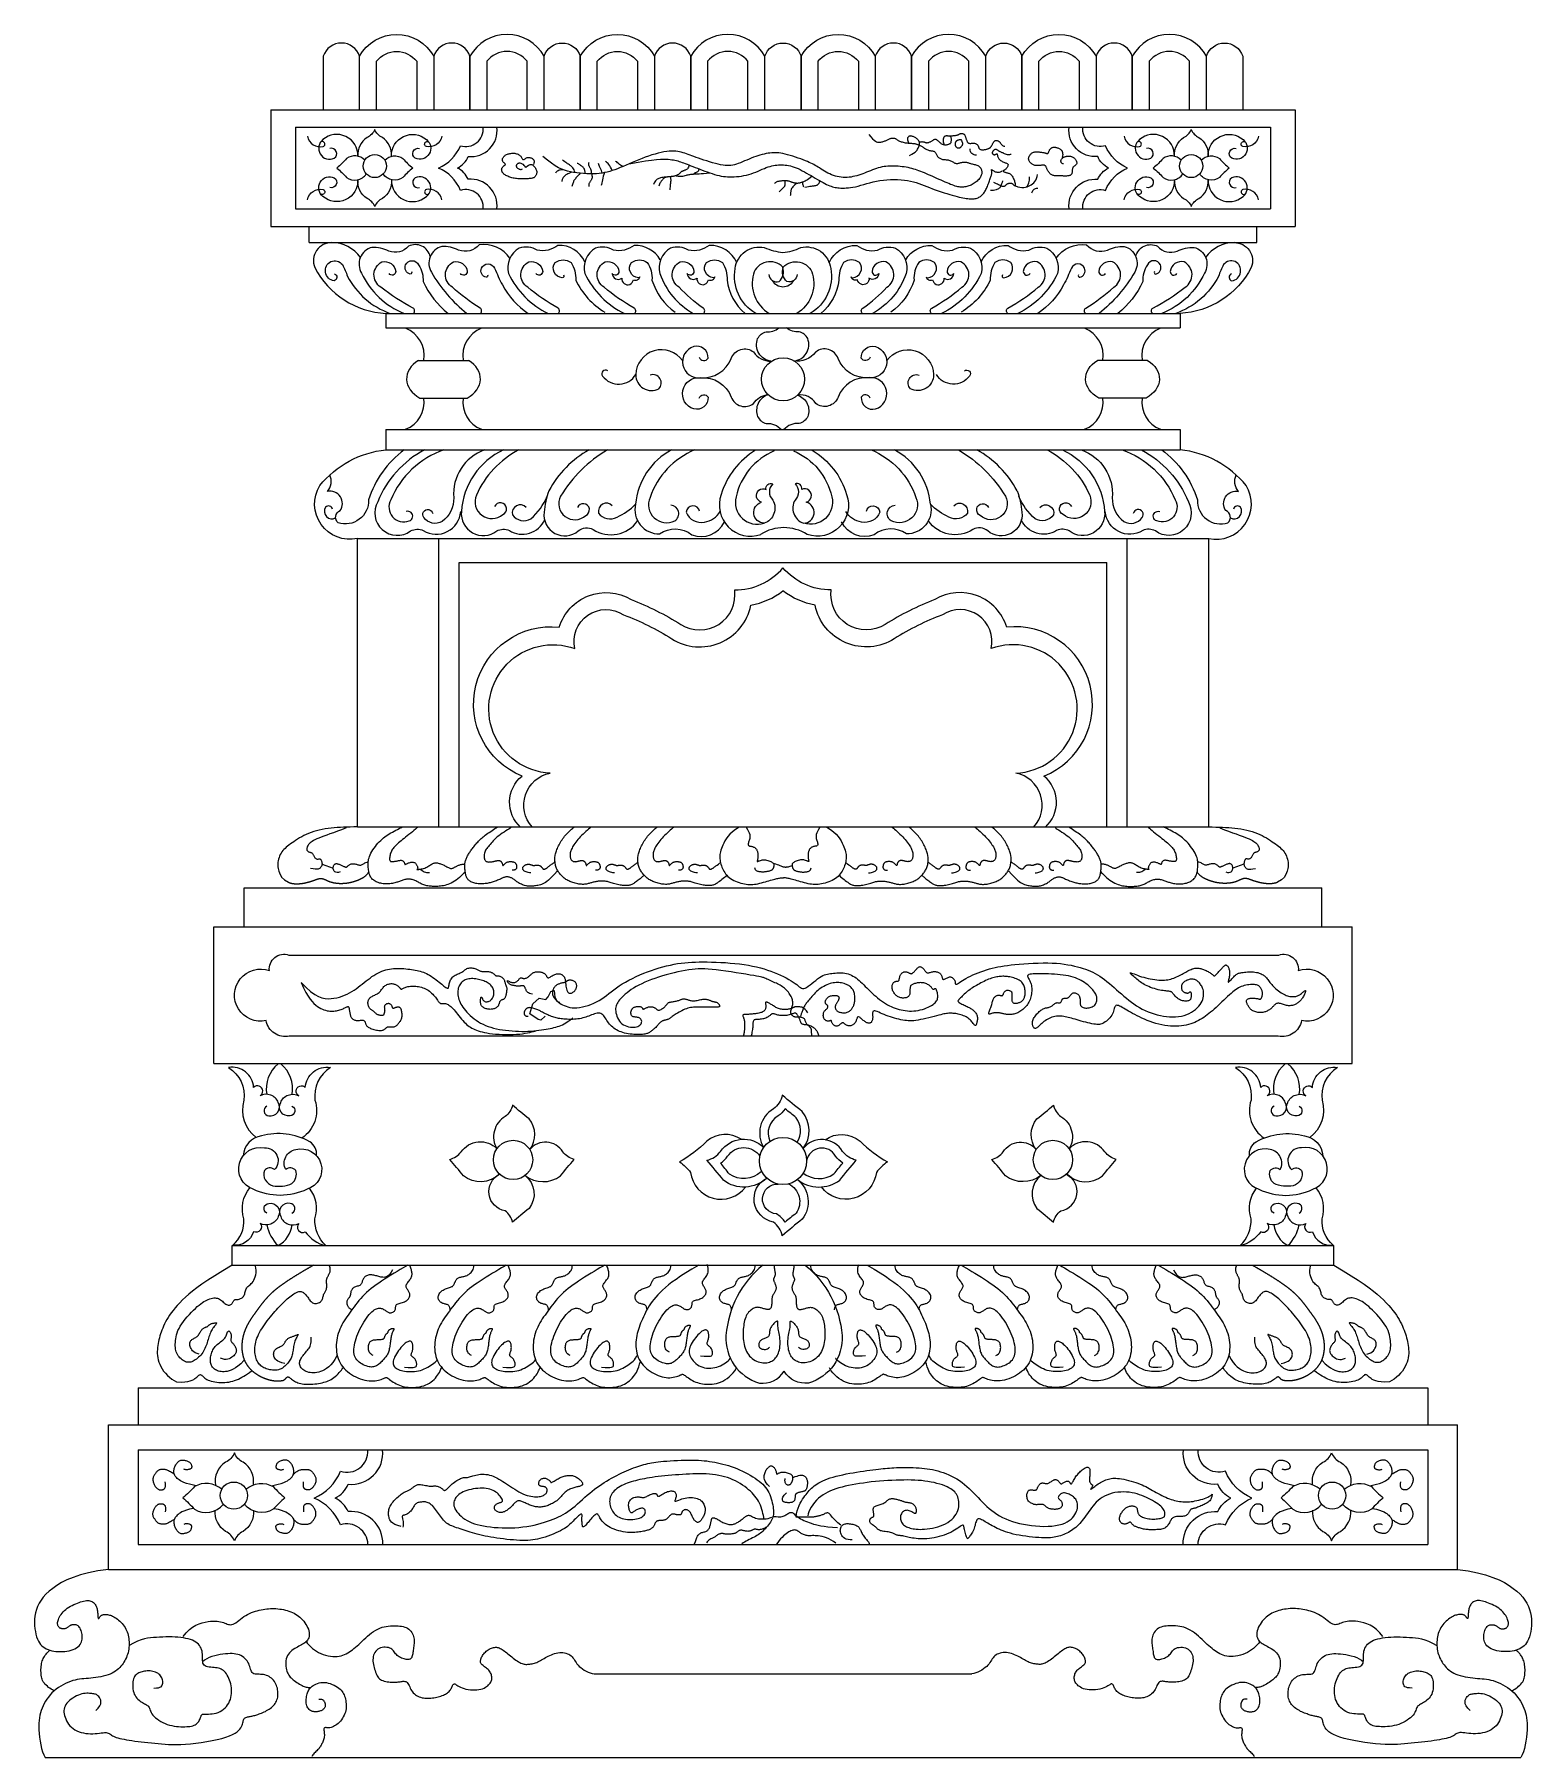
# Model space of a CAD drawing. Extents: x 1546 to 2300, y 2585 to 3453.
import ezdxf

# ---------------------------------------------------------------- set-up
doc = ezdxf.new("R2010")
doc.units = 0
doc.header["$LTSCALE"] = 100
doc.header["$MEASUREMENT"] = 0
for name, color, linetype in [('3', 3, 'CONTINUOUS'), ('4', 4, 'CONTINUOUS'), ('7', 7, 'CONTINUOUS')]:
    doc.layers.add(name, color=color, linetype=linetype)

msp = doc.modelspace()

# ---------------------------------------------------------------- linework, layer by layer
at = {"layer": '3'}
for points in [[(1697.17, 3332.65, -0.702064), (1697.04, 3329.09, -0.356157), (1692.68, 3333.45, -0.80826), (1701.13, 3337.27, -0.061303), (1703.64, 3331.34, 0.184901), (1725.21, 3312.66, 0.176269)], [(1736.96, 3312.65, 0.470735), (1736.82, 3315.38, -0.047903), (1720.55, 3325.93, -0.592004), (1721.06, 3338.59, -0.463069), (1728.06, 3333.84, -0.751854), (1724.63, 3332.79)], [(1736, 3333.84, -0.535361), (1735.34, 3332.52, -0.46087), (1732.96, 3337.14, -0.639353), (1739.56, 3337.14, -0.158125), (1741.81, 3328.7, 0.117388), (1754.47, 3312.66, 0.151016)], [(1770.71, 3312.65, 0.470735), (1770.57, 3315.38, -0.052908), (1756.54, 3325.93, -0.592004), (1757.05, 3338.59, -0.463069), (1764.04, 3333.84, -0.751854), (1760.61, 3332.79)], [(1774.25, 3332.19, -0.535361), (1773.59, 3330.87, -0.46087), (1771.22, 3335.49, -0.639353), (1777.82, 3335.49, 0.018277), (1781.75, 3327.05, 0.120638), (1794.76, 3312.66, 0.120638)], [(1809.94, 3312.65, 0.470735), (1809.8, 3315.38, -0.050085), (1794.55, 3325.93, -0.592004), (1795.06, 3338.59, -0.463069), (1802.06, 3333.84, -0.751854), (1798.63, 3332.79)], [(1812.61, 3332.06, -0.535361), (1811.92, 3330.67, -0.614602), (1808.43, 3338.36, -0.314225), (1816.36, 3338.36, -0.158125), (1818.71, 3329.5, 0.15081), (1833.45, 3313.28, 0.151016)], [(1848.37, 3312.65, 0.470735), (1848.23, 3315.38, -0.050085), (1832.98, 3325.93, -0.592004), (1833.49, 3338.59, -0.463069), (1840.48, 3333.84, -0.751854), (1837.05, 3332.79)], [(1851.06, 3331.18, -0.250838), (1850.34, 3330.67, -0.614602), (1846.85, 3338.36, -0.314225), (1854.78, 3338.36, -0.158125), (1857.14, 3329.5, 0.165326), (1868.82, 3313.28)], [(1883.12, 3312.65, 0.470735), (1882.98, 3315.38, -0.057592), (1870.79, 3325.93, -0.592004), (1871.3, 3338.59, -0.463069), (1878.29, 3333.84, -0.751854), (1874.86, 3332.79, 0.609267), (1879.82, 3330.47, 1.001161), (1885.57, 3329.62, 0.499821), (1888.87, 3331.18)], [(1888.87, 3331.18, -0.250838), (1888.15, 3330.67, -0.614602), (1884.67, 3338.36, -0.314225), (1892.59, 3338.36, -0.158125), (1894.95, 3329.5, 0.190243), (1904.05, 3312.66)], [(1916.03, 3332.27, 0.459885), (1921.15, 3328.71, 0.301241), (1923.03, 3335.99, 0.578215), (1908.23, 3332.5, 0.328119), (1916.19, 3312.66)], [(1930.27, 3332.27, -0.459885), (1925.15, 3328.71, -0.301241), (1923.28, 3335.99, -0.578215), (1938.07, 3332.5, -0.328119), (1930.12, 3312.66)], [(1957.43, 3331.18, 0.250838), (1958.15, 3330.67, 0.614602), (1961.64, 3338.36, 0.314225), (1953.71, 3338.36, 0.158125), (1951.36, 3329.5, -0.190243), (1942.25, 3312.66)], [(1963.18, 3312.65, -0.470735), (1963.32, 3315.38, 0.057592), (1975.52, 3325.93, 0.592004), (1975.01, 3338.59, 0.463069), (1968.01, 3333.84, 0.751854), (1971.44, 3332.79, -0.609267), (1966.48, 3330.47, -1.001161), (1960.73, 3329.62, -0.499821), (1957.43, 3331.18)], [(1995.24, 3331.18, 0.250838), (1995.96, 3330.67, 0.614602), (1999.45, 3338.36, 0.314225), (1991.52, 3338.36, 0.158125), (1989.17, 3329.5, -0.165326), (1977.48, 3313.28)], [(1997.94, 3312.65, -0.470735), (1998.08, 3315.38, 0.050085), (2013.33, 3325.93, 0.592004), (2012.82, 3338.59, 0.463069), (2005.82, 3333.84, 0.751854), (2009.25, 3332.79)], [(2033.69, 3332.06, 0.535361), (2034.38, 3330.67, 0.614602), (2037.87, 3338.36, 0.314225), (2029.95, 3338.36, 0.158125), (2027.59, 3329.5, -0.15081), (2012.85, 3313.28, -0.151016)], [(2036.36, 3312.65, -0.470735), (2036.5, 3315.38, 0.050085), (2051.75, 3325.93, 0.592004), (2051.24, 3338.59, 0.463069), (2044.24, 3333.84, 0.751854), (2047.68, 3332.79)], [(2072.05, 3332.19, 0.535361), (2072.71, 3330.87, 0.46087), (2075.08, 3335.49, 0.639353), (2068.48, 3335.49, -0.018277), (2064.55, 3327.05, -0.120638), (2051.54, 3312.66, -0.120638)], [(2075.59, 3312.65, -0.470735), (2075.74, 3315.38, 0.052908), (2089.77, 3325.93, 0.592004), (2089.26, 3338.59, 0.463069), (2082.26, 3333.84, 0.751854), (2085.69, 3332.79)], [(2110.3, 3333.84, 0.535361), (2110.96, 3332.52, 0.46087), (2113.34, 3337.14, 0.639353), (2106.74, 3337.14, 0.158125), (2104.49, 3328.7, -0.117388), (2091.83, 3312.66, -0.151016)], [(2109.34, 3312.65, -0.470735), (2109.48, 3315.38, 0.047903), (2125.75, 3325.93, 0.592004), (2125.24, 3338.59, 0.463069), (2118.24, 3333.84, 0.751854), (2121.67, 3332.79)], [(2149.13, 3332.65, 0.702064), (2149.27, 3329.09, 0.356157), (2153.62, 3333.45, 0.80826), (2145.17, 3337.27, 0.061303), (2142.67, 3331.34, -0.184901), (2121.09, 3312.66, -0.176269)], [(1732.31, 3243.92, 0.159085), (1714.32, 3218.72, -0.523282), (1698.95, 3207.18, -0.555487), (1699.98, 3213.3, 0.686592), (1693.58, 3222.98, 0.299604), (1694.81, 3231.29, 0.299604)], [(1752.27, 3243.92, 0.212943), (1725.51, 3218.72, 0.696085), (1734.78, 3208.15, 1.057158), (1733.25, 3212.81, 1.477588)], [(1772.81, 3243.92, 0.339015), (1757.21, 3219.81, -0.251606), (1751.45, 3207.81, -0.387484), (1742.12, 3209.85, -1.209122), (1746.67, 3211.9)], [(1790, 3243.92, 0.166758), (1768.63, 3221.17, 0.786109), (1782.03, 3211.29, 1.476922), (1777.85, 3215.32)], [(1834.66, 3243.92, 0.12437), (1811.1, 3220.55, 0.841415), (1823.76, 3210.84, 1.476922), (1819.57, 3214.88)], [(1878.62, 3243.92, 0.211696), (1856.18, 3219.97, 0.70387), (1868.59, 3208.17, 0.735966), (1866.65, 3216.08)], [(1918.78, 3243.42, 0.243), (1899.49, 3220.26, 0.590911), (1913.69, 3206.97)], [(1928.45, 3243.42, -0.243), (1947.74, 3220.26, -0.590911), (1933.53, 3206.97)], [(1967.68, 3243.92, -0.211696), (1990.12, 3219.97, -0.70387), (1977.71, 3208.17, -0.735966), (1979.65, 3216.08)], [(2011.64, 3243.92, -0.12437), (2035.2, 3220.55, -0.841415), (2022.55, 3210.84, -1.476922), (2026.73, 3214.88)], [(2056.3, 3243.92, -0.166758), (2077.68, 3221.17, -0.786109), (2064.27, 3211.29, -1.476922), (2068.46, 3215.32)], [(2073.49, 3243.92, -0.339015), (2089.09, 3219.81, 0.251606), (2094.86, 3207.81, 0.387484), (2104.18, 3209.85, 1.209122), (2099.63, 3211.9)], [(2094.03, 3243.92, -0.212943), (2120.79, 3218.72, -0.696085), (2111.52, 3208.15, -1.057158), (2113.05, 3212.81, -1.477588)], [(2113.99, 3243.92, -0.159085), (2131.98, 3218.72, 0.523282), (2147.35, 3207.18, 0.555487), (2146.32, 3213.3, -0.686592), (2152.72, 3222.98, -0.299604), (2151.5, 3231.29, -0.299604)], [(1793.75, 3214.9, 0.772247), (1786.83, 3211.2, 0.387484), (1796.16, 3209.15, 0.118951), (1804.28, 3220.61)], [(1837.11, 3215.79, 0.772247), (1830.2, 3212.1, 0.387484), (1839.53, 3210.05, 0.096097), (1848.85, 3216.53)], [(1881.15, 3212.95, 0.881896), (1874.42, 3212.5, 0.38068), (1883.55, 3207.57, 0.234627), (1891.42, 3212.86, 0.221217)], [(1965.15, 3212.95, -0.881896), (1971.88, 3212.5, -0.38068), (1962.76, 3207.57, -0.234627), (1954.88, 3212.86, -0.221217)], [(2009.19, 3215.79, -0.772247), (2016.1, 3212.1, -0.387484), (2006.78, 3210.05, -0.096097), (1997.45, 3216.53)], [(2052.55, 3214.9, -0.772247), (2059.47, 3211.2, -0.387484), (2050.14, 3209.15, -0.118951), (2042.02, 3220.61)], [(1930.32, 2895.07, 0.31451), (1929.8, 2907.4, -0.006746), (1924.28, 2911.87, -0.079548), (1920.66, 2908.26, 0.390207), (1916.59, 2895.5)], [(1912.07, 2880.09, -0.356784), (1896.11, 2879.01, 0.006675), (1891.69, 2884.46, 0.077089), (1895.21, 2887.96, -0.531636), (1911.51, 2887.98, -0.473695)], [(1933.08, 2879.58, 0.326873), (1948.83, 2879.05, -0.006634), (1953.23, 2884.46, -0.079604), (1949.61, 2888.09, 0.696899), (1935.03, 2885.74, 0.531068)], [(1925.92, 2874.05, -0.460781), (1929.73, 2859.21, 0.006673), (1924.28, 2854.79, 0.0943), (1919.87, 2858.94, -0.992288), (1920.72, 2873.97, -0.762443)]]:
    msp.add_lwpolyline(points, format="xyb", dxfattribs=at)
for points in [[(1918.03, 3226.83, 0.420512), (1918.03, 3218.62, -0.471167), (1913.69, 3206.97, -0.861722), (1912.35, 3217.57, -1.098337), (1914.59, 3224, -0.56935)], [(1929.2, 3226.83, -0.420512), (1929.2, 3218.62, 0.471167), (1933.53, 3206.97, 0.861722), (1934.88, 3217.57, 1.098337), (1932.64, 3224, 0.56935)]]:
    msp.add_lwpolyline(points, format="xyb", close=True, dxfattribs=at)
for points in [[(1703.05, 3053.42), (1700.77, 3052.53), (1698.64, 3051.73), (1696.68, 3051.01), (1694.88, 3050.37), (1693.24, 3049.79), (1691.75, 3049.26), (1690.42, 3048.77), (1689.24, 3048.31), (1688.21, 3047.87), (1687.31, 3047.44), (1686.54, 3047.03), (1685.89, 3046.62), (1685.33, 3046.23), (1684.86, 3045.83), (1684.47, 3045.44), (1684.14, 3045.05), (1683.87, 3044.65), (1683.64, 3044.26), (1683.47, 3043.87), (1683.34, 3043.5), (1683.26, 3043.14), (1683.23, 3042.81), (1683.24, 3042.5), (1683.3, 3042.23), (1683.4, 3042), (1683.54, 3041.8), (1683.7, 3041.63), (1683.89, 3041.5), (1684.09, 3041.39), (1684.31, 3041.3), (1684.52, 3041.23), (1684.73, 3041.18), (1684.93, 3041.14), (1685.12, 3041.1), (1685.3, 3041.05), (1685.47, 3040.99), (1685.64, 3040.91), (1685.8, 3040.81), (1685.96, 3040.66), (1686.12, 3040.46), (1686.28, 3040.22), (1686.44, 3039.93), (1686.6, 3039.62), (1686.77, 3039.29), (1686.94, 3038.97), (1687.12, 3038.66), (1687.31, 3038.38), (1687.51, 3038.15), (1687.72, 3037.97), (1687.94, 3037.85), (1688.16, 3037.77), (1688.39, 3037.72), (1688.6, 3037.71), (1688.81, 3037.72), (1689.01, 3037.74), (1689.2, 3037.77), (1689.36, 3037.8), (1689.51, 3037.83), (1689.64, 3037.84), (1689.77, 3037.83), (1689.88, 3037.8), (1689.99, 3037.75), (1690.1, 3037.65), (1690.21, 3037.52), (1690.32, 3037.34), (1690.43, 3037.12), (1690.54, 3036.87), (1690.64, 3036.59), (1690.73, 3036.3), (1690.8, 3036), (1690.85, 3035.7), (1690.88, 3035.41), (1690.88, 3035.14), (1690.86, 3034.87), (1690.81, 3034.62), (1690.73, 3034.38), (1690.62, 3034.15), (1690.5, 3033.91), (1690.34, 3033.69), (1690.17, 3033.46), (1689.96, 3033.23), (1689.7, 3033.02), (1689.34, 3032.84), (1688.87, 3032.7), (1688.24, 3032.63), (1687.43, 3032.64), (1686.4, 3032.75), (1685.11, 3032.97)], [(1739.34, 3053.89), (1739.02, 3053.64), (1738.55, 3053.25), (1737.93, 3052.76), (1737.21, 3052.17), (1736.41, 3051.53), (1735.57, 3050.84), (1734.7, 3050.14), (1733.84, 3049.44), (1733.01, 3048.77), (1732.23, 3048.13), (1731.48, 3047.51), (1730.77, 3046.92), (1730.11, 3046.36), (1729.49, 3045.83), (1728.91, 3045.32), (1728.39, 3044.83), (1727.9, 3044.37), (1727.47, 3043.93), (1727.07, 3043.49), (1726.72, 3043.06), (1726.4, 3042.63), (1726.12, 3042.19), (1725.87, 3041.73), (1725.65, 3041.26), (1725.46, 3040.76), (1725.29, 3040.24), (1725.16, 3039.72), (1725.05, 3039.21), (1724.98, 3038.71), (1724.93, 3038.25), (1724.92, 3037.83), (1724.93, 3037.47), (1724.98, 3037.17), (1725.06, 3036.93), (1725.16, 3036.75), (1725.3, 3036.61), (1725.46, 3036.52), (1725.65, 3036.46), (1725.87, 3036.43), (1726.11, 3036.42), (1726.38, 3036.43), (1726.66, 3036.45), (1726.96, 3036.48), (1727.29, 3036.53), (1727.62, 3036.59), (1727.96, 3036.65), (1728.32, 3036.72), (1728.68, 3036.8), (1729.04, 3036.88), (1729.41, 3036.95), (1729.77, 3037.02), (1730.12, 3037.08), (1730.45, 3037.11), (1730.77, 3037.11), (1731.07, 3037.08), (1731.33, 3037.01), (1731.57, 3036.89), (1731.78, 3036.74), (1731.96, 3036.55), (1732.11, 3036.35), (1732.23, 3036.14), (1732.33, 3035.93), (1732.41, 3035.72), (1732.47, 3035.54), (1732.51, 3035.38), (1732.54, 3035.24), (1732.56, 3035.14), (1732.59, 3035.07), (1732.64, 3035.02), (1732.7, 3035.01), (1732.8, 3035.03), (1732.93, 3035.07), (1733.11, 3035.15), (1733.34, 3035.25), (1733.59, 3035.37), (1733.88, 3035.5), (1734.19, 3035.64), (1734.52, 3035.77), (1734.86, 3035.89), (1735.21, 3036), (1735.55, 3036.08), (1735.9, 3036.14), (1736.24, 3036.16), (1736.57, 3036.16), (1736.88, 3036.12), (1737.19, 3036.05), (1737.47, 3035.94), (1737.73, 3035.79), (1737.98, 3035.59), (1738.19, 3035.37), (1738.39, 3035.11), (1738.56, 3034.84), (1738.7, 3034.56), (1738.82, 3034.29), (1738.92, 3034.02), (1739, 3033.77), (1739.05, 3033.55), (1739.08, 3033.35), (1739.09, 3033.18), (1739.08, 3033.03), (1739.05, 3032.9), (1739, 3032.79), (1738.94, 3032.7), (1738.87, 3032.63), (1738.79, 3032.58), (1738.71, 3032.54), (1738.64, 3032.51), (1738.6, 3032.49), (1738.6, 3032.48), (1738.65, 3032.48), (1738.76, 3032.49), (1738.96, 3032.51), (1739.24, 3032.52), (1739.59, 3032.55), (1740.02, 3032.59), (1740.49, 3032.65), (1741, 3032.74), (1741.53, 3032.85), (1742.08, 3033), (1742.62, 3033.18), (1743.15, 3033.4), (1743.66, 3033.66), (1744.16, 3033.94), (1744.63, 3034.23), (1745.09, 3034.52), (1745.52, 3034.8), (1745.94, 3035.06), (1746.33, 3035.28), (1746.69, 3035.47), (1747.04, 3035.61), (1747.38, 3035.71), (1747.71, 3035.78), (1748.04, 3035.82), (1748.37, 3035.82), (1748.71, 3035.8), (1749.06, 3035.75), (1749.44, 3035.67), (1749.83, 3035.57), (1750.23, 3035.45), (1750.65, 3035.31), (1751.08, 3035.16), (1751.51, 3034.98), (1751.95, 3034.78), (1752.39, 3034.57), (1752.83, 3034.34), (1753.27, 3034.11), (1753.7, 3033.87), (1754.13, 3033.65), (1754.54, 3033.45), (1754.94, 3033.28), (1755.32, 3033.14), (1755.68, 3033.05), (1756.01, 3033.02), (1756.33, 3033.03), (1756.62, 3033.08), (1756.91, 3033.17), (1757.18, 3033.28), (1757.44, 3033.42), (1757.7, 3033.57), (1757.95, 3033.73), (1758.2, 3033.88), (1758.46, 3034.04), (1758.73, 3034.19), (1759.01, 3034.34), (1759.3, 3034.48), (1759.62, 3034.61), (1759.96, 3034.73), (1760.33, 3034.84), (1760.73, 3034.94), (1761.14, 3035.02), (1761.55, 3035.09), (1761.94, 3035.14), (1762.28, 3035.19), (1762.56, 3035.22), (1762.76, 3035.24), (1762.86, 3035.25)], [(1785.93, 3053.71), (1785.86, 3053.49), (1785.54, 3053.19), (1785.01, 3052.82), (1784.3, 3052.38), (1783.48, 3051.88), (1782.58, 3051.34), (1781.66, 3050.75), (1780.77, 3050.14), (1779.93, 3049.5), (1779.16, 3048.86), (1778.44, 3048.2), (1777.79, 3047.55), (1777.17, 3046.9), (1776.61, 3046.27), (1776.08, 3045.67), (1775.58, 3045.09), (1775.12, 3044.56), (1774.68, 3044.05), (1774.28, 3043.57), (1773.91, 3043.1), (1773.58, 3042.63), (1773.3, 3042.16), (1773.05, 3041.67), (1772.85, 3041.16), (1772.7, 3040.62), (1772.59, 3040.06), (1772.54, 3039.49), (1772.53, 3038.93), (1772.57, 3038.4), (1772.67, 3037.91), (1772.81, 3037.47), (1773.01, 3037.1), (1773.25, 3036.8), (1773.54, 3036.58), (1773.87, 3036.42), (1774.22, 3036.32), (1774.58, 3036.26), (1774.95, 3036.24), (1775.32, 3036.25), (1775.68, 3036.27), (1776.03, 3036.3), (1776.35, 3036.34), (1776.65, 3036.38), (1776.94, 3036.43), (1777.2, 3036.48), (1777.45, 3036.54), (1777.68, 3036.59), (1777.9, 3036.64), (1778.09, 3036.7), (1778.28, 3036.75), (1778.45, 3036.79), (1778.61, 3036.84), (1778.77, 3036.88), (1778.92, 3036.91), (1779.08, 3036.94), (1779.23, 3036.97), (1779.4, 3036.99), (1779.56, 3037), (1779.73, 3037), (1779.9, 3036.99), (1780.08, 3036.97), (1780.25, 3036.93), (1780.42, 3036.88), (1780.59, 3036.81), (1780.75, 3036.71), (1780.91, 3036.6), (1781.06, 3036.47), (1781.21, 3036.32), (1781.34, 3036.16), (1781.45, 3035.99), (1781.56, 3035.81), (1781.64, 3035.61), (1781.71, 3035.41), (1781.76, 3035.21), (1781.81, 3035.03), (1781.85, 3034.85), (1781.89, 3034.71), (1781.94, 3034.6), (1782.01, 3034.53), (1782.09, 3034.52), (1782.19, 3034.56), (1782.31, 3034.66), (1782.45, 3034.79), (1782.61, 3034.96), (1782.78, 3035.14), (1782.97, 3035.33), (1783.16, 3035.52), (1783.36, 3035.69), (1783.57, 3035.85), (1783.78, 3035.98), (1784.01, 3036.1), (1784.24, 3036.19), (1784.48, 3036.27), (1784.73, 3036.34), (1784.99, 3036.39), (1785.26, 3036.42), (1785.55, 3036.45), (1785.85, 3036.46), (1786.15, 3036.46), (1786.44, 3036.44), (1786.74, 3036.41), (1787.02, 3036.36), (1787.28, 3036.29), (1787.53, 3036.2), (1787.75, 3036.09), (1787.95, 3035.96), (1788.13, 3035.82), (1788.29, 3035.66), (1788.42, 3035.49), (1788.54, 3035.32), (1788.64, 3035.13), (1788.73, 3034.95), (1788.79, 3034.76), (1788.85, 3034.57), (1788.89, 3034.38), (1788.92, 3034.19), (1788.94, 3034.02), (1788.95, 3033.85), (1788.95, 3033.69), (1788.95, 3033.55), (1788.94, 3033.42), (1788.92, 3033.3), (1788.89, 3033.2), (1788.85, 3033.1), (1788.8, 3033), (1788.74, 3032.9), (1788.66, 3032.8), (1788.56, 3032.7), (1788.45, 3032.59), (1788.31, 3032.48), (1788.14, 3032.37), (1787.94, 3032.27), (1787.7, 3032.18), (1787.41, 3032.12), (1787.08, 3032.07), (1786.7, 3032.05)], [(1826.57, 3053.89), (1826.47, 3053.81), (1826.18, 3053.59), (1825.75, 3053.24), (1825.2, 3052.78), (1824.56, 3052.24), (1823.86, 3051.63), (1823.13, 3050.98), (1822.4, 3050.3), (1821.7, 3049.61), (1821.03, 3048.92), (1820.4, 3048.23), (1819.81, 3047.55), (1819.25, 3046.88), (1818.74, 3046.22), (1818.26, 3045.59), (1817.84, 3044.97), (1817.46, 3044.39), (1817.13, 3043.83), (1816.84, 3043.29), (1816.59, 3042.77), (1816.38, 3042.27), (1816.21, 3041.79), (1816.08, 3041.31), (1815.98, 3040.85), (1815.91, 3040.39), (1815.87, 3039.94), (1815.87, 3039.51), (1815.89, 3039.09), (1815.94, 3038.69), (1816.02, 3038.32), (1816.13, 3037.98), (1816.26, 3037.67), (1816.42, 3037.41), (1816.59, 3037.17), (1816.79, 3036.97), (1817.01, 3036.81), (1817.23, 3036.67), (1817.48, 3036.57), (1817.72, 3036.49), (1817.98, 3036.44), (1818.24, 3036.42), (1818.5, 3036.41), (1818.76, 3036.42), (1819.01, 3036.45), (1819.26, 3036.49), (1819.5, 3036.54), (1819.73, 3036.59), (1819.94, 3036.64), (1820.14, 3036.7), (1820.32, 3036.75), (1820.49, 3036.79), (1820.66, 3036.84), (1820.81, 3036.88), (1820.97, 3036.91), (1821.12, 3036.94), (1821.28, 3036.97), (1821.44, 3036.99), (1821.61, 3037), (1821.78, 3037), (1821.95, 3036.99), (1822.12, 3036.97), (1822.3, 3036.93), (1822.47, 3036.88), (1822.63, 3036.81), (1822.8, 3036.71), (1822.96, 3036.6), (1823.11, 3036.47), (1823.25, 3036.32), (1823.38, 3036.16), (1823.5, 3035.99), (1823.6, 3035.81), (1823.69, 3035.61), (1823.75, 3035.41), (1823.81, 3035.21), (1823.85, 3035.03), (1823.89, 3034.85), (1823.94, 3034.71), (1823.99, 3034.6), (1824.05, 3034.53), (1824.13, 3034.52), (1824.23, 3034.56), (1824.36, 3034.66), (1824.5, 3034.79), (1824.66, 3034.96), (1824.83, 3035.14), (1825.01, 3035.33), (1825.21, 3035.52), (1825.41, 3035.69), (1825.62, 3035.85), (1825.83, 3035.98), (1826.05, 3036.1), (1826.28, 3036.19), (1826.52, 3036.27), (1826.77, 3036.34), (1827.04, 3036.39), (1827.31, 3036.42), (1827.6, 3036.45), (1827.89, 3036.46), (1828.19, 3036.46), (1828.49, 3036.44), (1828.78, 3036.41), (1829.06, 3036.36), (1829.33, 3036.29), (1829.58, 3036.2), (1829.8, 3036.09), (1830, 3035.96), (1830.18, 3035.82), (1830.33, 3035.66), (1830.47, 3035.49), (1830.59, 3035.32), (1830.69, 3035.13), (1830.77, 3034.95), (1830.84, 3034.76), (1830.89, 3034.57), (1830.94, 3034.38), (1830.97, 3034.19), (1830.99, 3034.02), (1831, 3033.85), (1831, 3033.69), (1830.99, 3033.55), (1830.98, 3033.42), (1830.96, 3033.3), (1830.94, 3033.2), (1830.9, 3033.1), (1830.85, 3033), (1830.79, 3032.9), (1830.71, 3032.8), (1830.61, 3032.7), (1830.49, 3032.59), (1830.35, 3032.48), (1830.18, 3032.37), (1829.98, 3032.27), (1829.74, 3032.18), (1829.46, 3032.12), (1829.13, 3032.07), (1828.75, 3032.05)], [(1868.37, 3053.89), (1868.26, 3053.81), (1867.98, 3053.59), (1867.55, 3053.24), (1867, 3052.78), (1866.36, 3052.24), (1865.66, 3051.63), (1864.93, 3050.98), (1864.2, 3050.3), (1863.5, 3049.61), (1862.83, 3048.92), (1862.2, 3048.23), (1861.6, 3047.55), (1861.05, 3046.88), (1860.53, 3046.22), (1860.06, 3045.59), (1859.64, 3044.97), (1859.26, 3044.39), (1858.92, 3043.83), (1858.63, 3043.29), (1858.39, 3042.77), (1858.18, 3042.27), (1858.01, 3041.79), (1857.87, 3041.31), (1857.77, 3040.85), (1857.71, 3040.39), (1857.67, 3039.94), (1857.67, 3039.51), (1857.69, 3039.09), (1857.74, 3038.69), (1857.82, 3038.32), (1857.93, 3037.98), (1858.06, 3037.67), (1858.21, 3037.41), (1858.39, 3037.17), (1858.59, 3036.97), (1858.8, 3036.81), (1859.03, 3036.67), (1859.27, 3036.57), (1859.52, 3036.49), (1859.78, 3036.44), (1860.04, 3036.42), (1860.3, 3036.41), (1860.56, 3036.42), (1860.81, 3036.45), (1861.06, 3036.49), (1861.3, 3036.54), (1861.53, 3036.59), (1861.74, 3036.64), (1861.94, 3036.7), (1862.12, 3036.75), (1862.29, 3036.79), (1862.45, 3036.84), (1862.61, 3036.88), (1862.77, 3036.91), (1862.92, 3036.94), (1863.08, 3036.97), (1863.24, 3036.99), (1863.41, 3037), (1863.58, 3037), (1863.75, 3036.99), (1863.92, 3036.97), (1864.09, 3036.93), (1864.26, 3036.88), (1864.43, 3036.81), (1864.6, 3036.71), (1864.76, 3036.6), (1864.91, 3036.47), (1865.05, 3036.32), (1865.18, 3036.16), (1865.3, 3035.99), (1865.4, 3035.81), (1865.49, 3035.61), (1865.55, 3035.41), (1865.61, 3035.21), (1865.65, 3035.03), (1865.69, 3034.85), (1865.74, 3034.71), (1865.79, 3034.6), (1865.85, 3034.53), (1865.93, 3034.52), (1866.03, 3034.56), (1866.16, 3034.66), (1866.3, 3034.79), (1866.45, 3034.96), (1866.63, 3035.14), (1866.81, 3035.33), (1867, 3035.52), (1867.21, 3035.69), (1867.41, 3035.85), (1867.63, 3035.98), (1867.85, 3036.1), (1868.08, 3036.19), (1868.32, 3036.27), (1868.57, 3036.34), (1868.83, 3036.39), (1869.11, 3036.42), (1869.39, 3036.45), (1869.69, 3036.46), (1869.99, 3036.46), (1870.29, 3036.44), (1870.58, 3036.41), (1870.86, 3036.36), (1871.13, 3036.29), (1871.37, 3036.2), (1871.6, 3036.09), (1871.8, 3035.96), (1871.98, 3035.82), (1872.13, 3035.66), (1872.27, 3035.49), (1872.39, 3035.32), (1872.49, 3035.13), (1872.57, 3034.95), (1872.64, 3034.76), (1872.69, 3034.57), (1872.73, 3034.38), (1872.76, 3034.19), (1872.78, 3034.02), (1872.79, 3033.85), (1872.8, 3033.69), (1872.79, 3033.55), (1872.78, 3033.42), (1872.76, 3033.3), (1872.74, 3033.2), (1872.7, 3033.1), (1872.65, 3033), (1872.58, 3032.9), (1872.5, 3032.8), (1872.41, 3032.7), (1872.29, 3032.59), (1872.15, 3032.48), (1871.98, 3032.37), (1871.78, 3032.27), (1871.54, 3032.18), (1871.26, 3032.12), (1870.93, 3032.07), (1870.55, 3032.05)], [(1904.67, 3053.78), (1905.33, 3052.65), (1905.83, 3051.69), (1906.17, 3050.87), (1906.39, 3050.17), (1906.5, 3049.57), (1906.52, 3049.04), (1906.47, 3048.55), (1906.37, 3048.07), (1906.25, 3047.6), (1906.1, 3047.13), (1905.96, 3046.67), (1905.82, 3046.23), (1905.71, 3045.82), (1905.63, 3045.44), (1905.59, 3045.12), (1905.61, 3044.85), (1905.7, 3044.64), (1905.86, 3044.49), (1906.06, 3044.38), (1906.3, 3044.3), (1906.58, 3044.24), (1906.88, 3044.2), (1907.18, 3044.15), (1907.49, 3044.09), (1907.8, 3044.01), (1908.09, 3043.91), (1908.37, 3043.79), (1908.64, 3043.64), (1908.89, 3043.48), (1909.13, 3043.3), (1909.35, 3043.1), (1909.56, 3042.88), (1909.74, 3042.64), (1909.9, 3042.39), (1910.05, 3042.12), (1910.17, 3041.82), (1910.27, 3041.51), (1910.36, 3041.17), (1910.42, 3040.81), (1910.47, 3040.43), (1910.49, 3040.02), (1910.5, 3039.59), (1910.49, 3039.16), (1910.47, 3038.74), (1910.43, 3038.33), (1910.39, 3037.94), (1910.34, 3037.59), (1910.28, 3037.28), (1910.23, 3037.02), (1910.18, 3036.81), (1910.14, 3036.66), (1910.13, 3036.55), (1910.15, 3036.49), (1910.21, 3036.47), (1910.32, 3036.49), (1910.5, 3036.55), (1910.73, 3036.65), (1911.03, 3036.77), (1911.39, 3036.9), (1911.79, 3037.03), (1912.24, 3037.16), (1912.72, 3037.26), (1913.23, 3037.32), (1913.77, 3037.34), (1914.32, 3037.3), (1914.88, 3037.21), (1915.43, 3037.07), (1915.97, 3036.91), (1916.47, 3036.71), (1916.94, 3036.5), (1917.36, 3036.28), (1917.71, 3036.07), (1917.99, 3035.85), (1918.21, 3035.65), (1918.37, 3035.45), (1918.48, 3035.25), (1918.54, 3035.05), (1918.57, 3034.85), (1918.58, 3034.64), (1918.56, 3034.43), (1918.53, 3034.21), (1918.49, 3033.99), (1918.44, 3033.76), (1918.38, 3033.54), (1918.31, 3033.32), (1918.23, 3033.11), (1918.14, 3032.91), (1918.04, 3032.73), (1917.94, 3032.57), (1917.82, 3032.43), (1917.69, 3032.3), (1917.53, 3032.18), (1917.36, 3032.08), (1917.16, 3031.98), (1916.94, 3031.89), (1916.68, 3031.79), (1916.39, 3031.7), (1916.07, 3031.61), (1915.73, 3031.53), (1915.38, 3031.45), (1915.01, 3031.38), (1914.63, 3031.31), (1914.26, 3031.26), (1913.89, 3031.22), (1913.53, 3031.19), (1913.18, 3031.18), (1912.84, 3031.18), (1912.5, 3031.19), (1912.17, 3031.21), (1911.83, 3031.25), (1911.49, 3031.3), (1911.15, 3031.36), (1910.8, 3031.42), (1910.45, 3031.52), (1910.12, 3031.64), (1909.82, 3031.82), (1909.54, 3032.05), (1909.32, 3032.36), (1909.14, 3032.76), (1909.04, 3033.25)], [(1941.63, 3053.78), (1940.97, 3052.65), (1940.48, 3051.69), (1940.13, 3050.87), (1939.92, 3050.17), (1939.81, 3049.57), (1939.79, 3049.04), (1939.83, 3048.55), (1939.93, 3048.07), (1940.06, 3047.6), (1940.2, 3047.13), (1940.34, 3046.67), (1940.48, 3046.23), (1940.6, 3045.82), (1940.68, 3045.44), (1940.71, 3045.12), (1940.69, 3044.85), (1940.6, 3044.64), (1940.45, 3044.49), (1940.24, 3044.38), (1940, 3044.3), (1939.72, 3044.24), (1939.43, 3044.2), (1939.12, 3044.15), (1938.81, 3044.09), (1938.51, 3044.01), (1938.21, 3043.91), (1937.93, 3043.79), (1937.66, 3043.64), (1937.41, 3043.48), (1937.17, 3043.3), (1936.95, 3043.1), (1936.75, 3042.88), (1936.56, 3042.64), (1936.4, 3042.39), (1936.26, 3042.12), (1936.13, 3041.82), (1936.03, 3041.51), (1935.95, 3041.17), (1935.88, 3040.81), (1935.84, 3040.43), (1935.81, 3040.02), (1935.81, 3039.59), (1935.81, 3039.16), (1935.84, 3038.74), (1935.87, 3038.33), (1935.91, 3037.94), (1935.96, 3037.59), (1936.02, 3037.28), (1936.08, 3037.02), (1936.13, 3036.81), (1936.16, 3036.66), (1936.17, 3036.55), (1936.15, 3036.49), (1936.09, 3036.47), (1935.98, 3036.49), (1935.81, 3036.55), (1935.57, 3036.65), (1935.27, 3036.77), (1934.91, 3036.9), (1934.51, 3037.03), (1934.06, 3037.16), (1933.58, 3037.26), (1933.07, 3037.32), (1932.53, 3037.34), (1931.98, 3037.3), (1931.42, 3037.21), (1930.87, 3037.07), (1930.33, 3036.91), (1929.83, 3036.71), (1929.36, 3036.5), (1928.94, 3036.28), (1928.59, 3036.07), (1928.31, 3035.85), (1928.09, 3035.65), (1927.93, 3035.45), (1927.83, 3035.25), (1927.76, 3035.05), (1927.73, 3034.85), (1927.73, 3034.64), (1927.74, 3034.43), (1927.77, 3034.21), (1927.81, 3033.99), (1927.86, 3033.76), (1927.92, 3033.54), (1927.99, 3033.32), (1928.07, 3033.11), (1928.16, 3032.91), (1928.26, 3032.73), (1928.36, 3032.57), (1928.48, 3032.43), (1928.62, 3032.3), (1928.77, 3032.18), (1928.94, 3032.08), (1929.14, 3031.98), (1929.37, 3031.89), (1929.62, 3031.79), (1929.91, 3031.7), (1930.23, 3031.61), (1930.57, 3031.53), (1930.93, 3031.45), (1931.29, 3031.38), (1931.67, 3031.31), (1932.04, 3031.26), (1932.41, 3031.22), (1932.77, 3031.19), (1933.12, 3031.18), (1933.46, 3031.18), (1933.8, 3031.19), (1934.14, 3031.21), (1934.47, 3031.25), (1934.81, 3031.3), (1935.16, 3031.36), (1935.5, 3031.42), (1935.85, 3031.52), (1936.18, 3031.64), (1936.49, 3031.82), (1936.76, 3032.05), (1936.99, 3032.36), (1937.16, 3032.76), (1937.26, 3033.25)], [(1977.94, 3053.89), (1978.04, 3053.81), (1978.32, 3053.59), (1978.75, 3053.24), (1979.3, 3052.78), (1979.95, 3052.24), (1980.65, 3051.63), (1981.37, 3050.98), (1982.1, 3050.3), (1982.8, 3049.61), (1983.47, 3048.92), (1984.1, 3048.23), (1984.7, 3047.55), (1985.25, 3046.88), (1985.77, 3046.22), (1986.24, 3045.59), (1986.67, 3044.97), (1987.04, 3044.39), (1987.38, 3043.83), (1987.67, 3043.29), (1987.92, 3042.77), (1988.12, 3042.27), (1988.29, 3041.79), (1988.43, 3041.31), (1988.53, 3040.85), (1988.6, 3040.39), (1988.63, 3039.94), (1988.64, 3039.51), (1988.61, 3039.09), (1988.56, 3038.69), (1988.48, 3038.32), (1988.38, 3037.98), (1988.24, 3037.67), (1988.09, 3037.41), (1987.91, 3037.17), (1987.71, 3036.97), (1987.5, 3036.81), (1987.27, 3036.67), (1987.03, 3036.57), (1986.78, 3036.49), (1986.52, 3036.44), (1986.26, 3036.42), (1986, 3036.41), (1985.74, 3036.42), (1985.49, 3036.45), (1985.24, 3036.49), (1985, 3036.54), (1984.77, 3036.59), (1984.56, 3036.64), (1984.36, 3036.7), (1984.18, 3036.75), (1984.01, 3036.79), (1983.85, 3036.84), (1983.69, 3036.88), (1983.54, 3036.91), (1983.38, 3036.94), (1983.23, 3036.97), (1983.06, 3036.99), (1982.9, 3037), (1982.73, 3037), (1982.55, 3036.99), (1982.38, 3036.97), (1982.21, 3036.93), (1982.04, 3036.88), (1981.87, 3036.81), (1981.7, 3036.71), (1981.55, 3036.6), (1981.39, 3036.47), (1981.25, 3036.32), (1981.12, 3036.16), (1981, 3035.99), (1980.9, 3035.81), (1980.82, 3035.61), (1980.75, 3035.41), (1980.7, 3035.21), (1980.65, 3035.03), (1980.61, 3034.85), (1980.57, 3034.71), (1980.52, 3034.6), (1980.45, 3034.53), (1980.37, 3034.52), (1980.27, 3034.56), (1980.15, 3034.66), (1980.01, 3034.79), (1979.85, 3034.96), (1979.68, 3035.14), (1979.49, 3035.33), (1979.3, 3035.52), (1979.1, 3035.69), (1978.89, 3035.85), (1978.67, 3035.98), (1978.45, 3036.1), (1978.22, 3036.19), (1977.98, 3036.27), (1977.73, 3036.34), (1977.47, 3036.39), (1977.19, 3036.42), (1976.91, 3036.45), (1976.61, 3036.46), (1976.31, 3036.46), (1976.02, 3036.44), (1975.72, 3036.41), (1975.44, 3036.36), (1975.17, 3036.29), (1974.93, 3036.2), (1974.7, 3036.09), (1974.5, 3035.96), (1974.33, 3035.82), (1974.17, 3035.66), (1974.03, 3035.49), (1973.92, 3035.32), (1973.82, 3035.13), (1973.73, 3034.95), (1973.66, 3034.76), (1973.61, 3034.57), (1973.57, 3034.38), (1973.54, 3034.19), (1973.52, 3034.02), (1973.51, 3033.85), (1973.51, 3033.69), (1973.51, 3033.55), (1973.52, 3033.42), (1973.54, 3033.3), (1973.57, 3033.2), (1973.6, 3033.1), (1973.65, 3033), (1973.72, 3032.9), (1973.8, 3032.8), (1973.9, 3032.7), (1974.01, 3032.59), (1974.15, 3032.48), (1974.32, 3032.37), (1974.52, 3032.27), (1974.76, 3032.18), (1975.05, 3032.12), (1975.38, 3032.07), (1975.76, 3032.05)], [(2019.73, 3053.89), (2019.84, 3053.81), (2020.12, 3053.59), (2020.55, 3053.24), (2021.1, 3052.78), (2021.74, 3052.24), (2022.44, 3051.63), (2023.17, 3050.98), (2023.9, 3050.3), (2024.6, 3049.61), (2025.27, 3048.92), (2025.9, 3048.23), (2026.5, 3047.55), (2027.05, 3046.88), (2027.57, 3046.22), (2028.04, 3045.59), (2028.46, 3044.97), (2028.84, 3044.39), (2029.18, 3043.83), (2029.47, 3043.29), (2029.71, 3042.77), (2029.92, 3042.27), (2030.09, 3041.79), (2030.23, 3041.31), (2030.33, 3040.85), (2030.39, 3040.39), (2030.43, 3039.94), (2030.44, 3039.51), (2030.41, 3039.09), (2030.36, 3038.69), (2030.28, 3038.32), (2030.17, 3037.98), (2030.04, 3037.67), (2029.89, 3037.41), (2029.71, 3037.17), (2029.51, 3036.97), (2029.3, 3036.81), (2029.07, 3036.67), (2028.83, 3036.57), (2028.58, 3036.49), (2028.32, 3036.44), (2028.06, 3036.42), (2027.8, 3036.41), (2027.54, 3036.42), (2027.29, 3036.45), (2027.04, 3036.49), (2026.8, 3036.54), (2026.57, 3036.59), (2026.36, 3036.64), (2026.16, 3036.7), (2025.98, 3036.75), (2025.81, 3036.79), (2025.65, 3036.84), (2025.49, 3036.88), (2025.33, 3036.91), (2025.18, 3036.94), (2025.02, 3036.97), (2024.86, 3036.99), (2024.69, 3037), (2024.52, 3037), (2024.35, 3036.99), (2024.18, 3036.97), (2024.01, 3036.93), (2023.84, 3036.88), (2023.67, 3036.81), (2023.5, 3036.71), (2023.34, 3036.6), (2023.19, 3036.47), (2023.05, 3036.32), (2022.92, 3036.16), (2022.8, 3035.99), (2022.7, 3035.81), (2022.61, 3035.61), (2022.55, 3035.41), (2022.49, 3035.21), (2022.45, 3035.03), (2022.41, 3034.85), (2022.36, 3034.71), (2022.31, 3034.6), (2022.25, 3034.53), (2022.17, 3034.52), (2022.07, 3034.56), (2021.94, 3034.66), (2021.8, 3034.79), (2021.65, 3034.96), (2021.47, 3035.14), (2021.29, 3035.33), (2021.1, 3035.52), (2020.89, 3035.69), (2020.69, 3035.85), (2020.47, 3035.98), (2020.25, 3036.1), (2020.02, 3036.19), (2019.78, 3036.27), (2019.53, 3036.34), (2019.27, 3036.39), (2018.99, 3036.42), (2018.71, 3036.45), (2018.41, 3036.46), (2018.11, 3036.46), (2017.81, 3036.44), (2017.52, 3036.41), (2017.24, 3036.36), (2016.97, 3036.29), (2016.73, 3036.2), (2016.5, 3036.09), (2016.3, 3035.96), (2016.13, 3035.82), (2015.97, 3035.66), (2015.83, 3035.49), (2015.72, 3035.32), (2015.62, 3035.13), (2015.53, 3034.95), (2015.46, 3034.76), (2015.41, 3034.57), (2015.37, 3034.38), (2015.34, 3034.19), (2015.32, 3034.02), (2015.31, 3033.85), (2015.3, 3033.69), (2015.31, 3033.55), (2015.32, 3033.42), (2015.34, 3033.3), (2015.36, 3033.2), (2015.4, 3033.1), (2015.45, 3033), (2015.52, 3032.9), (2015.6, 3032.8), (2015.69, 3032.7), (2015.81, 3032.59), (2015.95, 3032.48), (2016.12, 3032.37), (2016.32, 3032.27), (2016.56, 3032.18), (2016.84, 3032.12), (2017.17, 3032.07), (2017.56, 3032.05)], [(2060.38, 3053.71), (2060.44, 3053.49), (2060.76, 3053.19), (2061.3, 3052.82), (2062, 3052.38), (2062.82, 3051.88), (2063.72, 3051.34), (2064.64, 3050.75), (2065.54, 3050.14), (2066.37, 3049.5), (2067.15, 3048.86), (2067.86, 3048.2), (2068.52, 3047.55), (2069.13, 3046.9), (2069.69, 3046.27), (2070.22, 3045.67), (2070.72, 3045.09), (2071.18, 3044.56), (2071.62, 3044.05), (2072.02, 3043.57), (2072.39, 3043.1), (2072.72, 3042.63), (2073.01, 3042.16), (2073.25, 3041.67), (2073.45, 3041.16), (2073.61, 3040.62), (2073.71, 3040.06), (2073.77, 3039.49), (2073.77, 3038.93), (2073.73, 3038.4), (2073.64, 3037.91), (2073.49, 3037.47), (2073.29, 3037.1), (2073.05, 3036.8), (2072.76, 3036.58), (2072.43, 3036.42), (2072.09, 3036.32), (2071.72, 3036.26), (2071.35, 3036.24), (2070.98, 3036.25), (2070.62, 3036.27), (2070.28, 3036.3), (2069.95, 3036.34), (2069.65, 3036.38), (2069.36, 3036.43), (2069.1, 3036.48), (2068.85, 3036.54), (2068.62, 3036.59), (2068.4, 3036.64), (2068.21, 3036.7), (2068.03, 3036.75), (2067.85, 3036.79), (2067.69, 3036.84), (2067.53, 3036.88), (2067.38, 3036.91), (2067.23, 3036.94), (2067.07, 3036.97), (2066.91, 3036.99), (2066.74, 3037), (2066.57, 3037), (2066.4, 3036.99), (2066.23, 3036.97), (2066.05, 3036.93), (2065.88, 3036.88), (2065.71, 3036.81), (2065.55, 3036.71), (2065.39, 3036.6), (2065.24, 3036.47), (2065.1, 3036.32), (2064.97, 3036.16), (2064.85, 3035.99), (2064.75, 3035.81), (2064.66, 3035.61), (2064.59, 3035.41), (2064.54, 3035.21), (2064.49, 3035.03), (2064.45, 3034.85), (2064.41, 3034.71), (2064.36, 3034.6), (2064.3, 3034.53), (2064.22, 3034.52), (2064.11, 3034.56), (2063.99, 3034.66), (2063.85, 3034.79), (2063.69, 3034.96), (2063.52, 3035.14), (2063.34, 3035.33), (2063.14, 3035.52), (2062.94, 3035.69), (2062.73, 3035.85), (2062.52, 3035.98), (2062.3, 3036.1), (2062.07, 3036.19), (2061.82, 3036.27), (2061.57, 3036.34), (2061.31, 3036.39), (2061.04, 3036.42), (2060.75, 3036.45), (2060.46, 3036.46), (2060.16, 3036.46), (2059.86, 3036.44), (2059.57, 3036.41), (2059.28, 3036.36), (2059.02, 3036.29), (2058.77, 3036.2), (2058.55, 3036.09), (2058.35, 3035.96), (2058.17, 3035.82), (2058.01, 3035.66), (2057.88, 3035.49), (2057.76, 3035.32), (2057.66, 3035.13), (2057.58, 3034.95), (2057.51, 3034.76), (2057.45, 3034.57), (2057.41, 3034.38), (2057.38, 3034.19), (2057.36, 3034.02), (2057.35, 3033.85), (2057.35, 3033.69), (2057.35, 3033.55), (2057.37, 3033.42), (2057.38, 3033.3), (2057.41, 3033.2), (2057.45, 3033.1), (2057.5, 3033), (2057.56, 3032.9), (2057.64, 3032.8), (2057.74, 3032.7), (2057.86, 3032.59), (2058, 3032.48), (2058.16, 3032.37), (2058.37, 3032.27), (2058.61, 3032.18), (2058.89, 3032.12), (2059.22, 3032.07), (2059.6, 3032.05)], [(2106.97, 3053.89), (2107.28, 3053.64), (2107.76, 3053.25), (2108.37, 3052.76), (2109.09, 3052.17), (2109.89, 3051.53), (2110.74, 3050.84), (2111.6, 3050.14), (2112.46, 3049.44), (2113.29, 3048.77), (2114.08, 3048.13), (2114.82, 3047.51), (2115.53, 3046.92), (2116.19, 3046.36), (2116.81, 3045.83), (2117.39, 3045.32), (2117.92, 3044.83), (2118.4, 3044.37), (2118.84, 3043.93), (2119.23, 3043.49), (2119.59, 3043.06), (2119.9, 3042.63), (2120.19, 3042.19), (2120.43, 3041.73), (2120.65, 3041.26), (2120.85, 3040.76), (2121.01, 3040.24), (2121.14, 3039.72), (2121.25, 3039.21), (2121.33, 3038.71), (2121.37, 3038.25), (2121.39, 3037.83), (2121.37, 3037.47), (2121.32, 3037.17), (2121.25, 3036.93), (2121.14, 3036.75), (2121, 3036.61), (2120.84, 3036.52), (2120.65, 3036.46), (2120.43, 3036.43), (2120.19, 3036.42), (2119.93, 3036.43), (2119.64, 3036.45), (2119.34, 3036.48), (2119.02, 3036.53), (2118.68, 3036.59), (2118.34, 3036.65), (2117.98, 3036.72), (2117.62, 3036.8), (2117.26, 3036.88), (2116.89, 3036.95), (2116.53, 3037.02), (2116.18, 3037.08), (2115.85, 3037.11), (2115.53, 3037.11), (2115.24, 3037.08), (2114.97, 3037.01), (2114.73, 3036.89), (2114.52, 3036.74), (2114.35, 3036.55), (2114.2, 3036.35), (2114.07, 3036.14), (2113.97, 3035.93), (2113.89, 3035.72), (2113.83, 3035.54), (2113.79, 3035.38), (2113.77, 3035.24), (2113.74, 3035.14), (2113.71, 3035.07), (2113.67, 3035.02), (2113.6, 3035.01), (2113.5, 3035.03), (2113.37, 3035.07), (2113.19, 3035.15), (2112.97, 3035.25), (2112.71, 3035.37), (2112.42, 3035.5), (2112.11, 3035.64), (2111.78, 3035.77), (2111.44, 3035.89), (2111.09, 3036), (2110.75, 3036.08), (2110.4, 3036.14), (2110.07, 3036.16), (2109.74, 3036.16), (2109.42, 3036.12), (2109.12, 3036.05), (2108.83, 3035.94), (2108.57, 3035.79), (2108.33, 3035.59), (2108.11, 3035.37), (2107.92, 3035.11), (2107.75, 3034.84), (2107.6, 3034.56), (2107.48, 3034.29), (2107.38, 3034.02), (2107.3, 3033.77), (2107.25, 3033.55), (2107.22, 3033.35), (2107.21, 3033.18), (2107.23, 3033.03), (2107.25, 3032.9), (2107.3, 3032.79), (2107.36, 3032.7), (2107.43, 3032.63), (2107.51, 3032.58), (2107.59, 3032.54), (2107.66, 3032.51), (2107.7, 3032.49), (2107.71, 3032.48), (2107.66, 3032.48), (2107.54, 3032.49), (2107.35, 3032.51), (2107.07, 3032.52), (2106.71, 3032.55), (2106.29, 3032.59), (2105.81, 3032.65), (2105.3, 3032.74), (2104.77, 3032.85), (2104.22, 3033), (2103.68, 3033.18), (2103.15, 3033.4), (2102.64, 3033.66), (2102.15, 3033.94), (2101.67, 3034.23), (2101.22, 3034.52), (2100.78, 3034.8), (2100.37, 3035.06), (2099.98, 3035.28), (2099.61, 3035.47), (2099.26, 3035.61), (2098.92, 3035.71), (2098.59, 3035.78), (2098.26, 3035.82), (2097.93, 3035.82), (2097.59, 3035.8), (2097.24, 3035.75), (2096.87, 3035.67), (2096.48, 3035.57), (2096.07, 3035.45), (2095.65, 3035.31), (2095.23, 3035.16), (2094.79, 3034.98), (2094.35, 3034.78), (2093.91, 3034.57), (2093.47, 3034.34), (2093.03, 3034.11), (2092.6, 3033.87), (2092.17, 3033.65), (2091.76, 3033.45), (2091.36, 3033.28), (2090.99, 3033.14), (2090.63, 3033.05), (2090.29, 3033.02), (2089.98, 3033.03), (2089.68, 3033.08), (2089.39, 3033.17), (2089.12, 3033.28), (2088.86, 3033.42), (2088.61, 3033.57), (2088.35, 3033.73), (2088.1, 3033.88), (2087.84, 3034.04), (2087.58, 3034.19), (2087.3, 3034.34), (2087, 3034.48), (2086.69, 3034.61), (2086.34, 3034.73), (2085.97, 3034.84), (2085.57, 3034.94), (2085.16, 3035.02), (2084.75, 3035.09), (2084.36, 3035.14), (2084.02, 3035.19), (2083.74, 3035.22), (2083.54, 3035.24), (2083.45, 3035.25)], [(2143.25, 3053.42), (2145.54, 3052.53), (2147.66, 3051.73), (2149.62, 3051.01), (2151.42, 3050.37), (2153.06, 3049.79), (2154.55, 3049.26), (2155.88, 3048.77), (2157.06, 3048.31), (2158.1, 3047.87), (2158.99, 3047.44), (2159.76, 3047.03), (2160.42, 3046.62), (2160.97, 3046.23), (2161.44, 3045.83), (2161.83, 3045.44), (2162.16, 3045.05), (2162.43, 3044.65), (2162.66, 3044.26), (2162.83, 3043.87), (2162.96, 3043.5), (2163.04, 3043.14), (2163.07, 3042.81), (2163.06, 3042.5), (2163, 3042.23), (2162.9, 3042), (2162.77, 3041.8), (2162.6, 3041.63), (2162.41, 3041.5), (2162.21, 3041.39), (2162, 3041.3), (2161.78, 3041.23), (2161.57, 3041.18), (2161.37, 3041.14), (2161.18, 3041.1), (2161, 3041.05), (2160.83, 3040.99), (2160.66, 3040.91), (2160.5, 3040.81), (2160.34, 3040.66), (2160.18, 3040.46), (2160.02, 3040.22), (2159.86, 3039.93), (2159.7, 3039.62), (2159.53, 3039.29), (2159.36, 3038.97), (2159.18, 3038.66), (2158.99, 3038.38), (2158.79, 3038.15), (2158.58, 3037.97), (2158.36, 3037.85), (2158.14, 3037.77), (2157.92, 3037.72), (2157.7, 3037.71), (2157.49, 3037.72), (2157.29, 3037.74), (2157.11, 3037.77), (2156.94, 3037.8), (2156.79, 3037.83), (2156.66, 3037.84), (2156.54, 3037.83), (2156.42, 3037.8), (2156.31, 3037.75), (2156.2, 3037.65), (2156.1, 3037.52), (2155.98, 3037.34), (2155.87, 3037.12), (2155.76, 3036.87), (2155.66, 3036.59), (2155.58, 3036.3), (2155.5, 3036), (2155.45, 3035.7), (2155.42, 3035.41), (2155.42, 3035.14), (2155.44, 3034.87), (2155.5, 3034.62), (2155.57, 3034.38), (2155.68, 3034.15), (2155.81, 3033.91), (2155.96, 3033.69), (2156.14, 3033.46), (2156.34, 3033.23), (2156.61, 3033.02), (2156.96, 3032.84), (2157.43, 3032.7), (2158.06, 3032.63), (2158.87, 3032.64), (2159.91, 3032.75), (2161.19, 3032.97)], [(1690.88, 3035.12), (1696.54, 3033.07)], [(1700.02, 3031.21), (1699.15, 3031.01), (1698.44, 3030.98), (1697.86, 3031.09), (1697.41, 3031.31), (1697.07, 3031.62), (1696.82, 3031.99), (1696.66, 3032.39), (1696.57, 3032.81), (1696.53, 3033.21), (1696.54, 3033.59), (1696.6, 3033.95), (1696.7, 3034.27), (1696.83, 3034.57), (1696.99, 3034.82), (1697.17, 3035.04), (1697.37, 3035.2), (1697.58, 3035.32), (1697.8, 3035.39), (1698.04, 3035.42), (1698.29, 3035.41), (1698.56, 3035.37), (1698.85, 3035.29), (1699.15, 3035.19), (1699.47, 3035.08), (1699.81, 3034.94), (1700.17, 3034.8), (1700.52, 3034.65), (1700.88, 3034.49), (1701.22, 3034.34), (1701.55, 3034.2), (1701.85, 3034.06), (1702.13, 3033.94), (1702.36, 3033.84), (1702.56, 3033.76), (1702.74, 3033.71), (1702.9, 3033.68), (1703.05, 3033.69), (1703.2, 3033.72), (1703.35, 3033.79), (1703.52, 3033.9), (1703.7, 3034.04), (1703.9, 3034.22), (1704.13, 3034.41), (1704.37, 3034.6), (1704.64, 3034.8), (1704.93, 3034.98), (1705.24, 3035.13), (1705.58, 3035.25), (1705.94, 3035.32), (1706.31, 3035.35), (1706.7, 3035.34), (1707.09, 3035.31), (1707.48, 3035.25), (1707.86, 3035.17), (1708.22, 3035.09), (1708.57, 3034.99), (1708.89, 3034.9), (1709.18, 3034.81), (1709.46, 3034.74), (1709.73, 3034.69), (1709.99, 3034.66), (1710.25, 3034.66), (1710.51, 3034.71), (1710.78, 3034.8), (1711.07, 3034.95), (1711.37, 3035.13), (1711.71, 3035.34), (1712.09, 3035.55), (1712.51, 3035.77), (1713, 3035.97), (1713.55, 3036.13), (1714.17, 3036.26)], [(1740.39, 3032.59), (1740.89, 3032.26), (1741.39, 3031.93), (1741.88, 3031.62), (1742.39, 3031.34), (1742.95, 3031.12), (1743.57, 3030.98), (1744.27, 3030.91), (1745.06, 3030.95)], [(1796.17, 3030.72), (1795.44, 3030.86), (1794.79, 3031.01), (1794.22, 3031.16), (1793.72, 3031.32), (1793.29, 3031.49), (1792.93, 3031.67), (1792.64, 3031.86), (1792.4, 3032.06), (1792.22, 3032.28), (1792.09, 3032.5), (1792.01, 3032.73), (1791.97, 3032.96), (1791.98, 3033.19), (1792.03, 3033.41), (1792.11, 3033.63), (1792.23, 3033.83), (1792.37, 3034.02), (1792.54, 3034.2), (1792.72, 3034.36), (1792.92, 3034.5), (1793.13, 3034.63), (1793.34, 3034.74), (1793.56, 3034.84), (1793.76, 3034.93), (1793.97, 3034.99), (1794.16, 3035.05), (1794.34, 3035.09), (1794.52, 3035.11), (1794.7, 3035.13), (1794.87, 3035.13), (1795.05, 3035.13), (1795.22, 3035.11), (1795.4, 3035.08), (1795.57, 3035.04), (1795.75, 3035), (1795.92, 3034.96), (1796.09, 3034.9), (1796.25, 3034.85), (1796.41, 3034.8), (1796.56, 3034.74), (1796.7, 3034.69), (1796.83, 3034.64), (1796.96, 3034.6), (1797.09, 3034.56), (1797.23, 3034.53), (1797.37, 3034.51), (1797.52, 3034.5), (1797.69, 3034.5), (1797.87, 3034.51), (1798.07, 3034.54), (1798.28, 3034.57), (1798.5, 3034.6), (1798.72, 3034.63), (1798.94, 3034.66), (1799.17, 3034.68), (1799.39, 3034.68), (1799.61, 3034.68), (1799.82, 3034.65), (1800.02, 3034.62), (1800.22, 3034.56), (1800.41, 3034.5), (1800.59, 3034.42), (1800.77, 3034.32), (1800.93, 3034.22), (1801.08, 3034.1), (1801.23, 3033.97), (1801.37, 3033.83), (1801.49, 3033.69), (1801.61, 3033.55), (1801.72, 3033.41), (1801.83, 3033.27), (1801.92, 3033.15), (1802.01, 3033.03), (1802.09, 3032.93), (1802.17, 3032.84), (1802.26, 3032.76), (1802.35, 3032.7), (1802.44, 3032.66), (1802.55, 3032.63), (1802.67, 3032.62), (1802.81, 3032.63), (1802.96, 3032.66), (1803.12, 3032.7), (1803.29, 3032.76), (1803.46, 3032.83), (1803.64, 3032.91), (1803.81, 3033), (1803.99, 3033.11), (1804.15, 3033.22), (1804.31, 3033.34), (1804.48, 3033.47), (1804.65, 3033.61), (1804.85, 3033.77), (1805.06, 3033.94), (1805.3, 3034.14), (1805.57, 3034.35), (1805.88, 3034.59), (1806.22, 3034.84), (1806.58, 3035.1), (1806.94, 3035.36), (1807.31, 3035.62), (1807.65, 3035.86), (1807.98, 3036.09), (1808.26, 3036.29)], [(1838.22, 3030.72), (1837.49, 3030.86), (1836.84, 3031.01), (1836.26, 3031.16), (1835.77, 3031.32), (1835.34, 3031.49), (1834.98, 3031.67), (1834.68, 3031.86), (1834.44, 3032.06), (1834.26, 3032.28), (1834.13, 3032.5), (1834.05, 3032.73), (1834.02, 3032.96), (1834.03, 3033.19), (1834.08, 3033.41), (1834.16, 3033.63), (1834.27, 3033.83), (1834.41, 3034.02), (1834.58, 3034.2), (1834.77, 3034.36), (1834.97, 3034.5), (1835.17, 3034.63), (1835.39, 3034.74), (1835.6, 3034.84), (1835.81, 3034.93), (1836.01, 3034.99), (1836.2, 3035.05), (1836.39, 3035.09), (1836.57, 3035.11), (1836.75, 3035.13), (1836.92, 3035.13), (1837.09, 3035.13), (1837.27, 3035.11), (1837.44, 3035.08), (1837.62, 3035.04), (1837.79, 3035), (1837.97, 3034.96), (1838.13, 3034.9), (1838.3, 3034.85), (1838.45, 3034.8), (1838.6, 3034.74), (1838.74, 3034.69), (1838.88, 3034.64), (1839.01, 3034.6), (1839.14, 3034.56), (1839.27, 3034.53), (1839.42, 3034.51), (1839.57, 3034.5), (1839.74, 3034.5), (1839.92, 3034.51), (1840.12, 3034.54), (1840.32, 3034.57), (1840.54, 3034.6), (1840.76, 3034.63), (1840.99, 3034.66), (1841.21, 3034.68), (1841.44, 3034.68), (1841.65, 3034.68), (1841.86, 3034.65), (1842.07, 3034.62), (1842.27, 3034.56), (1842.46, 3034.5), (1842.64, 3034.42), (1842.81, 3034.32), (1842.97, 3034.22), (1843.13, 3034.1), (1843.27, 3033.97), (1843.41, 3033.83), (1843.54, 3033.69), (1843.66, 3033.55), (1843.77, 3033.41), (1843.87, 3033.27), (1843.97, 3033.15), (1844.05, 3033.03), (1844.14, 3032.93), (1844.22, 3032.84), (1844.3, 3032.76), (1844.39, 3032.7), (1844.49, 3032.66), (1844.59, 3032.63), (1844.72, 3032.62), (1844.85, 3032.63), (1845, 3032.66), (1845.17, 3032.7), (1845.33, 3032.76), (1845.51, 3032.83), (1845.69, 3032.91), (1845.86, 3033), (1846.03, 3033.11), (1846.19, 3033.22), (1846.36, 3033.34), (1846.52, 3033.47), (1846.7, 3033.61), (1846.89, 3033.77), (1847.11, 3033.94), (1847.35, 3034.14), (1847.62, 3034.35), (1847.93, 3034.59), (1848.27, 3034.84), (1848.61, 3035.09), (1848.96, 3035.34), (1849.29, 3035.58), (1849.6, 3035.79), (1849.86, 3035.98), (1850.08, 3036.13)], [(1880.02, 3030.72), (1879.28, 3030.86), (1878.63, 3031.01), (1878.06, 3031.16), (1877.56, 3031.32), (1877.14, 3031.49), (1876.78, 3031.67), (1876.48, 3031.86), (1876.24, 3032.06), (1876.06, 3032.28), (1875.93, 3032.5), (1875.85, 3032.73), (1875.82, 3032.96), (1875.83, 3033.19), (1875.87, 3033.41), (1875.96, 3033.63), (1876.07, 3033.83), (1876.21, 3034.02), (1876.38, 3034.2), (1876.56, 3034.36), (1876.76, 3034.5), (1876.97, 3034.63), (1877.19, 3034.74), (1877.4, 3034.84), (1877.61, 3034.93), (1877.81, 3034.99), (1878, 3035.05), (1878.19, 3035.09), (1878.37, 3035.11), (1878.54, 3035.13), (1878.72, 3035.13), (1878.89, 3035.13), (1879.07, 3035.11), (1879.24, 3035.08), (1879.42, 3035.04), (1879.59, 3035), (1879.76, 3034.96), (1879.93, 3034.9), (1880.1, 3034.85), (1880.25, 3034.8), (1880.4, 3034.74), (1880.54, 3034.69), (1880.68, 3034.64), (1880.81, 3034.6), (1880.94, 3034.56), (1881.07, 3034.53), (1881.22, 3034.51), (1881.37, 3034.5), (1881.53, 3034.5), (1881.72, 3034.51), (1881.91, 3034.54), (1882.12, 3034.57), (1882.34, 3034.6), (1882.56, 3034.63), (1882.79, 3034.66), (1883.01, 3034.68), (1883.23, 3034.68), (1883.45, 3034.68), (1883.66, 3034.65), (1883.87, 3034.62), (1884.06, 3034.56), (1884.25, 3034.5), (1884.44, 3034.42), (1884.61, 3034.32), (1884.77, 3034.22), (1884.93, 3034.1), (1885.07, 3033.97), (1885.21, 3033.83), (1885.34, 3033.69), (1885.46, 3033.55), (1885.57, 3033.41), (1885.67, 3033.27), (1885.76, 3033.15), (1885.85, 3033.03), (1885.94, 3032.93), (1886.02, 3032.84), (1886.1, 3032.76), (1886.19, 3032.7), (1886.29, 3032.66), (1886.39, 3032.63), (1886.51, 3032.62), (1886.65, 3032.63), (1886.8, 3032.66), (1886.97, 3032.7), (1887.14, 3032.77), (1887.33, 3032.85), (1887.52, 3032.95), (1887.72, 3033.06), (1887.92, 3033.2), (1888.13, 3033.35), (1888.35, 3033.52), (1888.62, 3033.74), (1888.96, 3034.01), (1889.39, 3034.33), (1889.92, 3034.73), (1890.58, 3035.22), (1891.39, 3035.79)], [(1918.21, 3035.65), (1919.32, 3035.3), (1920.22, 3035), (1920.95, 3034.74), (1921.53, 3034.51), (1921.99, 3034.33), (1922.36, 3034.17), (1922.67, 3034.04), (1922.95, 3033.94), (1923.22, 3033.86), (1923.48, 3033.8), (1923.75, 3033.76), (1924, 3033.73), (1924.26, 3033.72), (1924.5, 3033.72), (1924.74, 3033.72), (1924.98, 3033.73), (1925.21, 3033.75), (1925.45, 3033.77), (1925.71, 3033.82), (1926, 3033.88), (1926.33, 3033.98), (1926.72, 3034.12), (1927.19, 3034.3), (1927.73, 3034.54)], [(1966.29, 3030.72), (1967.02, 3030.86), (1967.67, 3031.01), (1968.24, 3031.16), (1968.74, 3031.32), (1969.17, 3031.49), (1969.53, 3031.67), (1969.82, 3031.86), (1970.06, 3032.06), (1970.24, 3032.28), (1970.37, 3032.5), (1970.45, 3032.73), (1970.48, 3032.96), (1970.48, 3033.19), (1970.43, 3033.41), (1970.35, 3033.63), (1970.23, 3033.83), (1970.09, 3034.02), (1969.92, 3034.2), (1969.74, 3034.36), (1969.54, 3034.5), (1969.33, 3034.63), (1969.12, 3034.74), (1968.9, 3034.84), (1968.69, 3034.93), (1968.49, 3034.99), (1968.3, 3035.05), (1968.12, 3035.09), (1967.94, 3035.11), (1967.76, 3035.13), (1967.58, 3035.13), (1967.41, 3035.13), (1967.24, 3035.11), (1967.06, 3035.08), (1966.89, 3035.04), (1966.71, 3035), (1966.54, 3034.96), (1966.37, 3034.9), (1966.21, 3034.85), (1966.05, 3034.8), (1965.9, 3034.74), (1965.76, 3034.69), (1965.63, 3034.64), (1965.5, 3034.6), (1965.36, 3034.56), (1965.23, 3034.53), (1965.09, 3034.51), (1964.93, 3034.5), (1964.77, 3034.5), (1964.59, 3034.51), (1964.39, 3034.54), (1964.18, 3034.57), (1963.96, 3034.6), (1963.74, 3034.63), (1963.52, 3034.66), (1963.29, 3034.68), (1963.07, 3034.68), (1962.85, 3034.68), (1962.64, 3034.65), (1962.44, 3034.62), (1962.24, 3034.56), (1962.05, 3034.5), (1961.87, 3034.42), (1961.69, 3034.32), (1961.53, 3034.22), (1961.37, 3034.1), (1961.23, 3033.97), (1961.09, 3033.83), (1960.97, 3033.69), (1960.85, 3033.55), (1960.74, 3033.41), (1960.63, 3033.27), (1960.54, 3033.15), (1960.45, 3033.03), (1960.37, 3032.93), (1960.28, 3032.84), (1960.2, 3032.76), (1960.11, 3032.7), (1960.02, 3032.66), (1959.91, 3032.63), (1959.79, 3032.62), (1959.65, 3032.63), (1959.5, 3032.66), (1959.33, 3032.7), (1959.16, 3032.77), (1958.97, 3032.85), (1958.78, 3032.95), (1958.58, 3033.06), (1958.38, 3033.2), (1958.18, 3033.35), (1957.95, 3033.52), (1957.68, 3033.74), (1957.34, 3034.01), (1956.92, 3034.33), (1956.38, 3034.73), (1955.72, 3035.22), (1954.91, 3035.79)], [(2008.08, 3030.72), (2008.82, 3030.86), (2009.47, 3031.01), (2010.04, 3031.16), (2010.54, 3031.32), (2010.96, 3031.49), (2011.32, 3031.67), (2011.62, 3031.86), (2011.86, 3032.06), (2012.04, 3032.28), (2012.17, 3032.5), (2012.25, 3032.73), (2012.28, 3032.96), (2012.27, 3033.19), (2012.23, 3033.41), (2012.14, 3033.63), (2012.03, 3033.83), (2011.89, 3034.02), (2011.72, 3034.2), (2011.54, 3034.36), (2011.34, 3034.5), (2011.13, 3034.63), (2010.91, 3034.74), (2010.7, 3034.84), (2010.49, 3034.93), (2010.29, 3034.99), (2010.1, 3035.05), (2009.91, 3035.09), (2009.73, 3035.11), (2009.56, 3035.13), (2009.38, 3035.13), (2009.21, 3035.13), (2009.03, 3035.11), (2008.86, 3035.08), (2008.68, 3035.04), (2008.51, 3035), (2008.34, 3034.96), (2008.17, 3034.9), (2008, 3034.85), (2007.85, 3034.8), (2007.7, 3034.74), (2007.56, 3034.69), (2007.43, 3034.64), (2007.29, 3034.6), (2007.16, 3034.56), (2007.03, 3034.53), (2006.89, 3034.51), (2006.73, 3034.5), (2006.57, 3034.5), (2006.38, 3034.51), (2006.19, 3034.54), (2005.98, 3034.57), (2005.76, 3034.6), (2005.54, 3034.63), (2005.31, 3034.66), (2005.09, 3034.68), (2004.87, 3034.68), (2004.65, 3034.68), (2004.44, 3034.65), (2004.23, 3034.62), (2004.04, 3034.56), (2003.85, 3034.5), (2003.66, 3034.42), (2003.49, 3034.32), (2003.33, 3034.22), (2003.17, 3034.1), (2003.03, 3033.97), (2002.89, 3033.83), (2002.76, 3033.69), (2002.64, 3033.55), (2002.53, 3033.41), (2002.43, 3033.27), (2002.34, 3033.15), (2002.25, 3033.03), (2002.16, 3032.93), (2002.08, 3032.84), (2002, 3032.76), (2001.91, 3032.7), (2001.82, 3032.66), (2001.71, 3032.63), (2001.59, 3032.62), (2001.45, 3032.63), (2001.3, 3032.66), (2001.14, 3032.7), (2000.97, 3032.76), (2000.79, 3032.83), (2000.62, 3032.91), (2000.44, 3033), (2000.27, 3033.11), (2000.11, 3033.22), (1999.95, 3033.34), (1999.78, 3033.47), (1999.6, 3033.61), (1999.41, 3033.77), (1999.2, 3033.94), (1998.96, 3034.14), (1998.68, 3034.35), (1998.37, 3034.59), (1998.04, 3034.84), (1997.69, 3035.09), (1997.34, 3035.34), (1997.01, 3035.58), (1996.7, 3035.79), (1996.44, 3035.98), (1996.23, 3036.13)], [(2050.13, 3030.72), (2050.86, 3030.86), (2051.51, 3031.01), (2052.08, 3031.16), (2052.58, 3031.32), (2053.01, 3031.49), (2053.37, 3031.67), (2053.67, 3031.86), (2053.9, 3032.06), (2054.09, 3032.28), (2054.21, 3032.5), (2054.29, 3032.73), (2054.33, 3032.96), (2054.32, 3033.19), (2054.27, 3033.41), (2054.19, 3033.63), (2054.08, 3033.83), (2053.93, 3034.02), (2053.77, 3034.2), (2053.58, 3034.36), (2053.38, 3034.5), (2053.17, 3034.63), (2052.96, 3034.74), (2052.75, 3034.84), (2052.54, 3034.93), (2052.34, 3034.99), (2052.14, 3035.05), (2051.96, 3035.09), (2051.78, 3035.11), (2051.6, 3035.13), (2051.43, 3035.13), (2051.25, 3035.13), (2051.08, 3035.11), (2050.91, 3035.08), (2050.73, 3035.04), (2050.55, 3035), (2050.38, 3034.96), (2050.21, 3034.9), (2050.05, 3034.85), (2049.89, 3034.8), (2049.74, 3034.74), (2049.6, 3034.69), (2049.47, 3034.64), (2049.34, 3034.6), (2049.21, 3034.56), (2049.07, 3034.53), (2048.93, 3034.51), (2048.78, 3034.5), (2048.61, 3034.5), (2048.43, 3034.51), (2048.23, 3034.54), (2048.02, 3034.57), (2047.81, 3034.6), (2047.58, 3034.63), (2047.36, 3034.66), (2047.13, 3034.68), (2046.91, 3034.68), (2046.69, 3034.68), (2046.48, 3034.65), (2046.28, 3034.62), (2046.08, 3034.56), (2045.89, 3034.5), (2045.71, 3034.42), (2045.54, 3034.32), (2045.37, 3034.22), (2045.22, 3034.1), (2045.07, 3033.97), (2044.94, 3033.83), (2044.81, 3033.69), (2044.69, 3033.55), (2044.58, 3033.41), (2044.48, 3033.27), (2044.38, 3033.15), (2044.29, 3033.03), (2044.21, 3032.93), (2044.13, 3032.84), (2044.05, 3032.76), (2043.96, 3032.7), (2043.86, 3032.66), (2043.75, 3032.63), (2043.63, 3032.62), (2043.5, 3032.63), (2043.34, 3032.66), (2043.18, 3032.7), (2043.01, 3032.76), (2042.84, 3032.83), (2042.66, 3032.91), (2042.49, 3033), (2042.32, 3033.11), (2042.15, 3033.22), (2041.99, 3033.34), (2041.82, 3033.47), (2041.65, 3033.61), (2041.46, 3033.77), (2041.24, 3033.94), (2041, 3034.14), (2040.73, 3034.35), (2040.42, 3034.59), (2040.08, 3034.84), (2039.72, 3035.1), (2039.36, 3035.36), (2039, 3035.62), (2038.65, 3035.86), (2038.33, 3036.09), (2038.04, 3036.29)], [(2105.91, 3032.59), (2105.41, 3032.26), (2104.92, 3031.93), (2104.42, 3031.62), (2103.91, 3031.34), (2103.35, 3031.12), (2102.73, 3030.98), (2102.04, 3030.91), (2101.24, 3030.95)], [(2146.28, 3031.21), (2147.15, 3031.01), (2147.86, 3030.98), (2148.44, 3031.09), (2148.89, 3031.31), (2149.24, 3031.62), (2149.48, 3031.99), (2149.64, 3032.39), (2149.74, 3032.81), (2149.77, 3033.21), (2149.76, 3033.59), (2149.7, 3033.95), (2149.6, 3034.27), (2149.47, 3034.57), (2149.32, 3034.82), (2149.13, 3035.04), (2148.94, 3035.2), (2148.72, 3035.32), (2148.5, 3035.39), (2148.26, 3035.42), (2148.01, 3035.41), (2147.74, 3035.37), (2147.45, 3035.29), (2147.15, 3035.19), (2146.83, 3035.08), (2146.49, 3034.94), (2146.14, 3034.8), (2145.78, 3034.65), (2145.42, 3034.49), (2145.08, 3034.34), (2144.75, 3034.2), (2144.45, 3034.06), (2144.18, 3033.94), (2143.94, 3033.84), (2143.74, 3033.76), (2143.56, 3033.71), (2143.4, 3033.68), (2143.25, 3033.69), (2143.1, 3033.72), (2142.95, 3033.79), (2142.79, 3033.9), (2142.6, 3034.04), (2142.4, 3034.22), (2142.17, 3034.41), (2141.93, 3034.6), (2141.66, 3034.8), (2141.37, 3034.98), (2141.06, 3035.13), (2140.72, 3035.25), (2140.36, 3035.32), (2139.99, 3035.35), (2139.6, 3035.34), (2139.21, 3035.31), (2138.82, 3035.25), (2138.44, 3035.17), (2138.08, 3035.09), (2137.73, 3034.99), (2137.41, 3034.9), (2137.12, 3034.81), (2136.84, 3034.74), (2136.57, 3034.69), (2136.31, 3034.66), (2136.05, 3034.66), (2135.79, 3034.71), (2135.52, 3034.8), (2135.24, 3034.95), (2134.93, 3035.13), (2134.59, 3035.34), (2134.21, 3035.55), (2133.79, 3035.77), (2133.3, 3035.97), (2132.76, 3036.13), (2132.13, 3036.26)], [(2155.42, 3035.12), (2149.76, 3033.07)], [(1628.99, 2788.18), (1627.89, 2788.52), (1626.98, 2788.94), (1626.24, 2789.42), (1625.65, 2789.94), (1625.2, 2790.49), (1624.86, 2791.06), (1624.61, 2791.62), (1624.44, 2792.16), (1624.33, 2792.68), (1624.27, 2793.16), (1624.27, 2793.61), (1624.31, 2794.02), (1624.42, 2794.41), (1624.57, 2794.75), (1624.77, 2795.07), (1625.03, 2795.34), (1625.33, 2795.59), (1625.68, 2795.81), (1626.05, 2796.02), (1626.44, 2796.22), (1626.84, 2796.42), (1627.24, 2796.65), (1627.62, 2796.9), (1627.97, 2797.19), (1628.3, 2797.52), (1628.59, 2797.89), (1628.87, 2798.29), (1629.12, 2798.69), (1629.36, 2799.1), (1629.59, 2799.51), (1629.82, 2799.89), (1630.06, 2800.24), (1630.31, 2800.55), (1630.56, 2800.82), (1630.81, 2801.05), (1631.07, 2801.25), (1631.31, 2801.42), (1631.55, 2801.56), (1631.78, 2801.67), (1631.99, 2801.76), (1632.18, 2801.83), (1632.35, 2801.89), (1632.51, 2801.94), (1632.66, 2801.98), (1632.8, 2802.03), (1632.93, 2802.08), (1633.06, 2802.15), (1633.19, 2802.24), (1633.33, 2802.35), (1633.46, 2802.49), (1633.61, 2802.63), (1633.77, 2802.79), (1633.95, 2802.95), (1634.16, 2803.1), (1634.38, 2803.25), (1634.64, 2803.39), (1634.92, 2803.51), (1635.23, 2803.62), (1635.56, 2803.71), (1635.89, 2803.79), (1636.22, 2803.85), (1636.53, 2803.9), (1636.83, 2803.95), (1637.1, 2803.98), (1637.33, 2804.01), (1637.52, 2804.02), (1637.67, 2804.01), (1637.77, 2803.98), (1637.81, 2803.91), (1637.8, 2803.81), (1637.74, 2803.67), (1637.61, 2803.47), (1637.42, 2803.22), (1637.17, 2802.92), (1636.89, 2802.57), (1636.57, 2802.18), (1636.23, 2801.74), (1635.89, 2801.26), (1635.55, 2800.74), (1635.23, 2800.18), (1634.93, 2799.6), (1634.65, 2798.98), (1634.4, 2798.34), (1634.16, 2797.67), (1633.92, 2796.98), (1633.7, 2796.28), (1633.47, 2795.56), (1633.25, 2794.84), (1633.01, 2794.1), (1632.76, 2793.36), (1632.5, 2792.63), (1632.21, 2791.89), (1631.9, 2791.17), (1631.56, 2790.46), (1631.18, 2789.76), (1630.76, 2789.09), (1630.29, 2788.44), (1629.79, 2787.82), (1629.26, 2787.24), (1628.71, 2786.69), (1628.14, 2786.19), (1627.57, 2785.73), (1626.99, 2785.32), (1626.42, 2784.97), (1625.87, 2784.68), (1625.32, 2784.45), (1624.79, 2784.29), (1624.25, 2784.19), (1623.72, 2784.15), (1623.19, 2784.19), (1622.64, 2784.29), (1622.09, 2784.46), (1621.52, 2784.71), (1620.95, 2785.02), (1620.38, 2785.4), (1619.83, 2785.83), (1619.3, 2786.32), (1618.82, 2786.85), (1618.38, 2787.43), (1617.99, 2788.05), (1617.67, 2788.69), (1617.42, 2789.37), (1617.22, 2790.09), (1617.08, 2790.83), (1616.99, 2791.61), (1616.95, 2792.42), (1616.94, 2793.27), (1616.98, 2794.14), (1617.04, 2795.05), (1617.16, 2795.99), (1617.33, 2796.97), (1617.56, 2797.97), (1617.88, 2799.02), (1618.29, 2800.09), (1618.81, 2801.2), (1619.44, 2802.35), (1620.19, 2803.53), (1621.05, 2804.72), (1621.99, 2805.92), (1622.98, 2807.1), (1624.02, 2808.25), (1625.06, 2809.35), (1626.09, 2810.38), (1627.09, 2811.33), (1628.04, 2812.19), (1628.93, 2812.94), (1629.78, 2813.61), (1630.59, 2814.2), (1631.37, 2814.71), (1632.12, 2815.16), (1632.85, 2815.53), (1633.57, 2815.85), (1634.28, 2816.11), (1634.97, 2816.32), (1635.66, 2816.47), (1636.32, 2816.56), (1636.96, 2816.58), (1637.58, 2816.53), (1638.17, 2816.42), (1638.73, 2816.22), (1639.26, 2815.96), (1639.75, 2815.63), (1640.22, 2815.27), (1640.67, 2814.88), (1641.1, 2814.49), (1641.52, 2814.11), (1641.93, 2813.76), (1642.35, 2813.47), (1642.76, 2813.24), (1643.17, 2813.09), (1643.57, 2812.99), (1643.95, 2812.96), (1644.32, 2812.99), (1644.66, 2813.07), (1644.96, 2813.2), (1645.24, 2813.39), (1645.47, 2813.62), (1645.66, 2813.89), (1645.83, 2814.18), (1645.98, 2814.47), (1646.13, 2814.76), (1646.27, 2815.03), (1646.41, 2815.26), (1646.57, 2815.45), (1646.76, 2815.58), (1646.96, 2815.67), (1647.19, 2815.71), (1647.44, 2815.74), (1647.72, 2815.75), (1648.01, 2815.77), (1648.34, 2815.8), (1648.69, 2815.85), (1649.06, 2815.94), (1649.45, 2816.07), (1649.84, 2816.24), (1650.23, 2816.45), (1650.6, 2816.7), (1650.95, 2817), (1651.26, 2817.35), (1651.52, 2817.75), (1651.74, 2818.19), (1651.91, 2818.67), (1652.06, 2819.18), (1652.2, 2819.69), (1652.34, 2820.21), (1652.5, 2820.7), (1652.68, 2821.17), (1652.92, 2821.6), (1653.21, 2821.97), (1653.55, 2822.32), (1653.93, 2822.65), (1654.34, 2822.98), (1654.77, 2823.35), (1655.22, 2823.77), (1655.66, 2824.25), (1656.1, 2824.83), (1656.52, 2825.52), (1656.9, 2826.32), (1657.22, 2827.21), (1657.47, 2828.21), (1657.61, 2829.3), (1657.64, 2830.48), (1657.53, 2831.75), (1657.25, 2833.09)], [(1672.08, 2783.54), (1670.66, 2783.92), (1669.51, 2784.33), (1668.6, 2784.77), (1667.91, 2785.24), (1667.39, 2785.72), (1667.02, 2786.21), (1666.78, 2786.71), (1666.62, 2787.22), (1666.53, 2787.72), (1666.5, 2788.22), (1666.53, 2788.71), (1666.62, 2789.18), (1666.77, 2789.63), (1666.98, 2790.05), (1667.25, 2790.44), (1667.59, 2790.79), (1667.97, 2791.1), (1668.41, 2791.37), (1668.87, 2791.62), (1669.34, 2791.84), (1669.8, 2792.05), (1670.25, 2792.26), (1670.66, 2792.45), (1671.01, 2792.66), (1671.3, 2792.88), (1671.53, 2793.1), (1671.71, 2793.34), (1671.86, 2793.59), (1671.99, 2793.84), (1672.11, 2794.09), (1672.24, 2794.35), (1672.38, 2794.61), (1672.54, 2794.87), (1672.73, 2795.13), (1672.94, 2795.38), (1673.18, 2795.62), (1673.43, 2795.86), (1673.71, 2796.07), (1674, 2796.28), (1674.3, 2796.46), (1674.62, 2796.62), (1674.95, 2796.76), (1675.28, 2796.89), (1675.63, 2797), (1675.98, 2797.12), (1676.33, 2797.23), (1676.68, 2797.35), (1677.03, 2797.47), (1677.38, 2797.61), (1677.72, 2797.74), (1678.03, 2797.87), (1678.31, 2797.98), (1678.54, 2798.07), (1678.72, 2798.11), (1678.84, 2798.1), (1678.88, 2798.03), (1678.84, 2797.9), (1678.73, 2797.7), (1678.56, 2797.43), (1678.35, 2797.11), (1678.11, 2796.73), (1677.86, 2796.29), (1677.61, 2795.81), (1677.38, 2795.28), (1677.17, 2794.71), (1676.99, 2794.1), (1676.84, 2793.47), (1676.7, 2792.82), (1676.57, 2792.16), (1676.46, 2791.5), (1676.36, 2790.84), (1676.26, 2790.2), (1676.15, 2789.58), (1676.05, 2788.98), (1675.93, 2788.4), (1675.8, 2787.83), (1675.64, 2787.29), (1675.46, 2786.75), (1675.25, 2786.22), (1675, 2785.71), (1674.71, 2785.2), (1674.38, 2784.71), (1674.03, 2784.22), (1673.65, 2783.76), (1673.26, 2783.31), (1672.86, 2782.89), (1672.47, 2782.49), (1672.08, 2782.13), (1671.71, 2781.79), (1671.34, 2781.49), (1670.97, 2781.22), (1670.6, 2780.98), (1670.21, 2780.77), (1669.79, 2780.6), (1669.35, 2780.45), (1668.87, 2780.34), (1668.35, 2780.25), (1667.79, 2780.2), (1667.19, 2780.17), (1666.58, 2780.18), (1665.95, 2780.22), (1665.31, 2780.29), (1664.66, 2780.39), (1664.03, 2780.52), (1663.4, 2780.69), (1662.79, 2780.89), (1662.2, 2781.12), (1661.63, 2781.39), (1661.09, 2781.7), (1660.57, 2782.03), (1660.09, 2782.41), (1659.64, 2782.82), (1659.22, 2783.27), (1658.85, 2783.76), (1658.51, 2784.29), (1658.21, 2784.85), (1657.94, 2785.45), (1657.7, 2786.1), (1657.5, 2786.78), (1657.34, 2787.5), (1657.2, 2788.26), (1657.1, 2789.06), (1657.05, 2789.89), (1657.03, 2790.75), (1657.07, 2791.63), (1657.15, 2792.53), (1657.3, 2793.44), (1657.5, 2794.37), (1657.76, 2795.31), (1658.08, 2796.25), (1658.46, 2797.2), (1658.9, 2798.16), (1659.39, 2799.13), (1659.93, 2800.1), (1660.52, 2801.08), (1661.16, 2802.07), (1661.85, 2803.07), (1662.57, 2804.06), (1663.31, 2805.05), (1664.08, 2806.03), (1664.86, 2807), (1665.63, 2807.94), (1666.4, 2808.84), (1667.16, 2809.72), (1667.89, 2810.55), (1668.6, 2811.34), (1669.29, 2812.1), (1669.97, 2812.82), (1670.64, 2813.51), (1671.31, 2814.18), (1671.97, 2814.82), (1672.64, 2815.44), (1673.32, 2816.04), (1673.99, 2816.62), (1674.67, 2817.17), (1675.33, 2817.68), (1675.97, 2818.15), (1676.6, 2818.57), (1677.19, 2818.93), (1677.75, 2819.23), (1678.28, 2819.47), (1678.76, 2819.64), (1679.22, 2819.75), (1679.64, 2819.81), (1680.04, 2819.8), (1680.42, 2819.74), (1680.78, 2819.63), (1681.13, 2819.47), (1681.46, 2819.27), (1681.79, 2819.03), (1682.11, 2818.75), (1682.43, 2818.43), (1682.74, 2818.08), (1683.05, 2817.7), (1683.36, 2817.3), (1683.67, 2816.88), (1683.98, 2816.44), (1684.3, 2816), (1684.63, 2815.57), (1684.98, 2815.15), (1685.35, 2814.77), (1685.74, 2814.44), (1686.16, 2814.17), (1686.61, 2813.97), (1687.1, 2813.85), (1687.61, 2813.81), (1688.13, 2813.84), (1688.65, 2813.95), (1689.15, 2814.11), (1689.61, 2814.34), (1690.03, 2814.61), (1690.39, 2814.93), (1690.67, 2815.29), (1690.9, 2815.68), (1691.07, 2816.09), (1691.21, 2816.52), (1691.33, 2816.95), (1691.44, 2817.38), (1691.56, 2817.8), (1691.7, 2818.19), (1691.86, 2818.56), (1692.05, 2818.91), (1692.25, 2819.24), (1692.46, 2819.57), (1692.66, 2819.91), (1692.84, 2820.26), (1692.99, 2820.64), (1693.12, 2821.05), (1693.19, 2821.5), (1693.24, 2821.98), (1693.25, 2822.49), (1693.24, 2823), (1693.22, 2823.51), (1693.2, 2824.01), (1693.18, 2824.49), (1693.17, 2824.93), (1693.18, 2825.33), (1693.21, 2825.69), (1693.26, 2826.02), (1693.32, 2826.32), (1693.41, 2826.59), (1693.51, 2826.86), (1693.62, 2827.11), (1693.76, 2827.36), (1693.9, 2827.61), (1694.06, 2827.87), (1694.22, 2828.14), (1694.38, 2828.42), (1694.53, 2828.71), (1694.67, 2829.02), (1694.8, 2829.36), (1694.9, 2829.71), (1694.97, 2830.1), (1695, 2830.5), (1695.01, 2830.93), (1694.97, 2831.36), (1694.9, 2831.8), (1694.78, 2832.24), (1694.62, 2832.68), (1694.4, 2833.11)], [(1726.38, 2830.7), (1725.67, 2829.52), (1725, 2828.61), (1724.36, 2827.93), (1723.75, 2827.46), (1723.17, 2827.16), (1722.6, 2827), (1722.05, 2826.94), (1721.52, 2826.96), (1721, 2827.01), (1720.49, 2827.11), (1719.98, 2827.22), (1719.49, 2827.36), (1718.99, 2827.5), (1718.5, 2827.65), (1718.01, 2827.79), (1717.52, 2827.92), (1717.03, 2828.03), (1716.54, 2828.11), (1716.05, 2828.17), (1715.57, 2828.2), (1715.1, 2828.2), (1714.64, 2828.15), (1714.2, 2828.07), (1713.77, 2827.94), (1713.37, 2827.77), (1713, 2827.56), (1712.65, 2827.3), (1712.33, 2827.02), (1712.04, 2826.71), (1711.79, 2826.38), (1711.57, 2826.03), (1711.39, 2825.67), (1711.25, 2825.31), (1711.13, 2824.95), (1711.03, 2824.59), (1710.92, 2824.25), (1710.8, 2823.92), (1710.64, 2823.62), (1710.44, 2823.35), (1710.19, 2823.11), (1709.86, 2822.9), (1709.48, 2822.73), (1709.06, 2822.58), (1708.61, 2822.44), (1708.16, 2822.3), (1707.71, 2822.15), (1707.28, 2821.99), (1706.9, 2821.8), (1706.56, 2821.57), (1706.28, 2821.31), (1706.04, 2821.02), (1705.84, 2820.72), (1705.68, 2820.4), (1705.55, 2820.07), (1705.45, 2819.74), (1705.37, 2819.42), (1705.31, 2819.1), (1705.26, 2818.79), (1705.21, 2818.5), (1705.16, 2818.21), (1705.1, 2817.93), (1705.03, 2817.66), (1704.93, 2817.4), (1704.81, 2817.14), (1704.65, 2816.9), (1704.47, 2816.65), (1704.28, 2816.41), (1704.08, 2816.15), (1703.88, 2815.89), (1703.71, 2815.62), (1703.56, 2815.32), (1703.44, 2815), (1703.38, 2814.66), (1703.35, 2814.3), (1703.37, 2813.92), (1703.43, 2813.55), (1703.53, 2813.17), (1703.66, 2812.81), (1703.82, 2812.47), (1704.01, 2812.16), (1704.22, 2811.88), (1704.45, 2811.63), (1704.7, 2811.42), (1704.95, 2811.23), (1705.21, 2811.06), (1705.47, 2810.91), (1705.72, 2810.78), (1705.95, 2810.66)], [(1716.68, 2787.58), (1715.98, 2787.92), (1715.42, 2788.33), (1714.99, 2788.81), (1714.68, 2789.35), (1714.46, 2789.91), (1714.32, 2790.49), (1714.26, 2791.06), (1714.24, 2791.63), (1714.27, 2792.16), (1714.34, 2792.66), (1714.44, 2793.12), (1714.57, 2793.54), (1714.75, 2793.93), (1714.96, 2794.27), (1715.2, 2794.56), (1715.47, 2794.81), (1715.78, 2795.02), (1716.11, 2795.18), (1716.48, 2795.3), (1716.86, 2795.39), (1717.27, 2795.45), (1717.69, 2795.5), (1718.13, 2795.53), (1718.58, 2795.55), (1719.03, 2795.56), (1719.49, 2795.58), (1719.93, 2795.59), (1720.36, 2795.62), (1720.76, 2795.66), (1721.13, 2795.72), (1721.45, 2795.79), (1721.72, 2795.89), (1721.94, 2796.02), (1722.1, 2796.17), (1722.22, 2796.34), (1722.32, 2796.53), (1722.39, 2796.73), (1722.45, 2796.93), (1722.51, 2797.14), (1722.58, 2797.35), (1722.68, 2797.56), (1722.78, 2797.76), (1722.9, 2797.96), (1723.03, 2798.14), (1723.16, 2798.3), (1723.29, 2798.45), (1723.41, 2798.58), (1723.53, 2798.69), (1723.64, 2798.78), (1723.74, 2798.84), (1723.82, 2798.9), (1723.89, 2798.94), (1723.96, 2798.99), (1724.01, 2799.04), (1724.06, 2799.09), (1724.09, 2799.16), (1724.12, 2799.25), (1724.15, 2799.36), (1724.17, 2799.48), (1724.21, 2799.62), (1724.25, 2799.76), (1724.31, 2799.9), (1724.38, 2800.05), (1724.48, 2800.2), (1724.61, 2800.34), (1724.76, 2800.48), (1724.93, 2800.61), (1725.11, 2800.73), (1725.31, 2800.84), (1725.51, 2800.94), (1725.71, 2801.03), (1725.9, 2801.1), (1726.09, 2801.16), (1726.27, 2801.2), (1726.44, 2801.22), (1726.59, 2801.24), (1726.73, 2801.23), (1726.85, 2801.22), (1726.95, 2801.19), (1727.02, 2801.14), (1727.08, 2801.09), (1727.11, 2801.02), (1727.11, 2800.94), (1727.1, 2800.84), (1727.07, 2800.72), (1727.01, 2800.58), (1726.94, 2800.42), (1726.85, 2800.24), (1726.75, 2800.03), (1726.63, 2799.8), (1726.5, 2799.54), (1726.37, 2799.25), (1726.24, 2798.93), (1726.11, 2798.57), (1725.98, 2798.17), (1725.86, 2797.74), (1725.75, 2797.27), (1725.66, 2796.76), (1725.57, 2796.23), (1725.48, 2795.66), (1725.4, 2795.08), (1725.33, 2794.48), (1725.25, 2793.88), (1725.17, 2793.26), (1725.09, 2792.65), (1725, 2792.04), (1724.9, 2791.44), (1724.78, 2790.85), (1724.65, 2790.28), (1724.5, 2789.73), (1724.33, 2789.2), (1724.14, 2788.7), (1723.91, 2788.23), (1723.66, 2787.79), (1723.39, 2787.37), (1723.09, 2786.96), (1722.77, 2786.56), (1722.44, 2786.17), (1722.09, 2785.78), (1721.72, 2785.38), (1721.34, 2784.97), (1720.95, 2784.56), (1720.55, 2784.15), (1720.14, 2783.75), (1719.71, 2783.37), (1719.27, 2783.02), (1718.82, 2782.69), (1718.36, 2782.41), (1717.88, 2782.18), (1717.39, 2781.99), (1716.88, 2781.86), (1716.35, 2781.79), (1715.78, 2781.77), (1715.18, 2781.81), (1714.55, 2781.91), (1713.88, 2782.07), (1713.16, 2782.29), (1712.42, 2782.58), (1711.67, 2782.93), (1710.92, 2783.33), (1710.2, 2783.78), (1709.52, 2784.28), (1708.9, 2784.83), (1708.36, 2785.43), (1707.9, 2786.06), (1707.54, 2786.74), (1707.26, 2787.46), (1707.06, 2788.23), (1706.94, 2789.04), (1706.9, 2789.91), (1706.93, 2790.83), (1707.02, 2791.8), (1707.18, 2792.83), (1707.41, 2793.9), (1707.69, 2795.02), (1708.04, 2796.17), (1708.44, 2797.33), (1708.89, 2798.52), (1709.4, 2799.7), (1709.95, 2800.89), (1710.56, 2802.06), (1711.2, 2803.2), (1711.88, 2804.31), (1712.57, 2805.38), (1713.27, 2806.38), (1713.97, 2807.31), (1714.67, 2808.15), (1715.34, 2808.9), (1715.99, 2809.54), (1716.61, 2810.07), (1717.21, 2810.51), (1717.78, 2810.86), (1718.32, 2811.12), (1718.85, 2811.3), (1719.35, 2811.4), (1719.83, 2811.44), (1720.28, 2811.41), (1720.72, 2811.32), (1721.14, 2811.19), (1721.54, 2811.02), (1721.93, 2810.82), (1722.29, 2810.6), (1722.64, 2810.37), (1722.97, 2810.14), (1723.29, 2809.92), (1723.59, 2809.72), (1723.89, 2809.53), (1724.19, 2809.36), (1724.48, 2809.23), (1724.79, 2809.13), (1725.1, 2809.08), (1725.43, 2809.07), (1725.78, 2809.11), (1726.13, 2809.2), (1726.49, 2809.34), (1726.83, 2809.51), (1727.14, 2809.73), (1727.41, 2809.98), (1727.64, 2810.27), (1727.8, 2810.58), (1727.9, 2810.91), (1727.94, 2811.26), (1727.96, 2811.61), (1727.98, 2811.97), (1728.01, 2812.31), (1728.09, 2812.64), (1728.22, 2812.94), (1728.45, 2813.2), (1728.77, 2813.42), (1729.19, 2813.61), (1729.67, 2813.78), (1730.21, 2813.93), (1730.77, 2814.08), (1731.35, 2814.24), (1731.92, 2814.42), (1732.46, 2814.62), (1732.95, 2814.87), (1733.39, 2815.15), (1733.79, 2815.46), (1734.13, 2815.79), (1734.43, 2816.13), (1734.67, 2816.49), (1734.86, 2816.85), (1735, 2817.21), (1735.09, 2817.56), (1735.12, 2817.9), (1735.12, 2818.24), (1735.06, 2818.58), (1734.97, 2818.91), (1734.84, 2819.25), (1734.68, 2819.58), (1734.48, 2819.92), (1734.26, 2820.26), (1734.03, 2820.61), (1733.8, 2820.96), (1733.58, 2821.31), (1733.4, 2821.68), (1733.28, 2822.05), (1733.21, 2822.42), (1733.23, 2822.81), (1733.34, 2823.2), (1733.53, 2823.59), (1733.78, 2824), (1734.08, 2824.4), (1734.4, 2824.81), (1734.73, 2825.22), (1735.05, 2825.63), (1735.34, 2826.04), (1735.6, 2826.44), (1735.81, 2826.84), (1735.97, 2827.24), (1736.1, 2827.64), (1736.18, 2828.05), (1736.23, 2828.46), (1736.24, 2828.88), (1736.21, 2829.31), (1736.14, 2829.75), (1736.04, 2830.2), (1735.92, 2830.66), (1735.77, 2831.13), (1735.6, 2831.61), (1735.43, 2832.09), (1735.24, 2832.57), (1735.04, 2833.05)], [(1755.43, 2810.51), (1755.43, 2810.56), (1755.37, 2811), (1755.3, 2811.4), (1755.21, 2811.77), (1755.09, 2812.1), (1754.95, 2812.4), (1754.77, 2812.66), (1754.56, 2812.88), (1754.31, 2813.06), (1754.01, 2813.2), (1753.68, 2813.32), (1753.32, 2813.41), (1752.93, 2813.5), (1752.53, 2813.59), (1752.13, 2813.7), (1751.73, 2813.84), (1751.33, 2814.01), (1750.95, 2814.22), (1750.6, 2814.49), (1750.27, 2814.79), (1749.99, 2815.13), (1749.75, 2815.5), (1749.57, 2815.9), (1749.45, 2816.32), (1749.39, 2816.76), (1749.41, 2817.22), (1749.51, 2817.69), (1749.67, 2818.16), (1749.9, 2818.62), (1750.2, 2819.07), (1750.55, 2819.49), (1750.96, 2819.89), (1751.42, 2820.25), (1751.92, 2820.57), (1752.47, 2820.85), (1753.03, 2821.09), (1753.59, 2821.31), (1754.14, 2821.5), (1754.67, 2821.67), (1755.16, 2821.83), (1755.6, 2821.97), (1755.97, 2822.12), (1756.28, 2822.26), (1756.54, 2822.42), (1756.76, 2822.59), (1756.95, 2822.78), (1757.12, 2822.99), (1757.27, 2823.24), (1757.41, 2823.52), (1757.56, 2823.85), (1757.71, 2824.21), (1757.88, 2824.59), (1758.06, 2824.97), (1758.26, 2825.35), (1758.48, 2825.71), (1758.73, 2826.04), (1759.01, 2826.32), (1759.31, 2826.55), (1759.65, 2826.74), (1760, 2826.88), (1760.38, 2827), (1760.77, 2827.09), (1761.17, 2827.16), (1761.57, 2827.24), (1761.98, 2827.31), (1762.38, 2827.4), (1762.78, 2827.5), (1763.18, 2827.63), (1763.58, 2827.78), (1763.98, 2827.95), (1764.38, 2828.16), (1764.78, 2828.41), (1765.19, 2828.69), (1765.6, 2829.02), (1766.01, 2829.4), (1766.39, 2829.84), (1766.73, 2830.34), (1767.03, 2830.92), (1767.26, 2831.57), (1767.4, 2832.3), (1767.45, 2833.13)], [(1766.27, 2787.58), (1765.57, 2787.92), (1765.01, 2788.33), (1764.58, 2788.81), (1764.27, 2789.35), (1764.05, 2789.91), (1763.91, 2790.49), (1763.85, 2791.06), (1763.83, 2791.63), (1763.86, 2792.16), (1763.93, 2792.66), (1764.03, 2793.12), (1764.17, 2793.54), (1764.34, 2793.93), (1764.55, 2794.27), (1764.79, 2794.56), (1765.06, 2794.81), (1765.37, 2795.02), (1765.71, 2795.18), (1766.07, 2795.3), (1766.45, 2795.39), (1766.86, 2795.45), (1767.28, 2795.5), (1767.72, 2795.53), (1768.17, 2795.55), (1768.62, 2795.56), (1769.08, 2795.58), (1769.52, 2795.59), (1769.95, 2795.62), (1770.35, 2795.66), (1770.72, 2795.72), (1771.04, 2795.79), (1771.31, 2795.89), (1771.53, 2796.02), (1771.69, 2796.17), (1771.81, 2796.34), (1771.91, 2796.53), (1771.98, 2796.73), (1772.04, 2796.93), (1772.1, 2797.14), (1772.18, 2797.35), (1772.27, 2797.56), (1772.37, 2797.76), (1772.49, 2797.96), (1772.62, 2798.14), (1772.75, 2798.3), (1772.88, 2798.45), (1773.01, 2798.58), (1773.12, 2798.69), (1773.23, 2798.78), (1773.33, 2798.84), (1773.41, 2798.9), (1773.49, 2798.94), (1773.55, 2798.99), (1773.6, 2799.04), (1773.65, 2799.09), (1773.68, 2799.16), (1773.71, 2799.25), (1773.74, 2799.36), (1773.77, 2799.48), (1773.8, 2799.62), (1773.84, 2799.76), (1773.9, 2799.9), (1773.97, 2800.05), (1774.07, 2800.2), (1774.2, 2800.34), (1774.35, 2800.48), (1774.52, 2800.61), (1774.7, 2800.73), (1774.9, 2800.84), (1775.1, 2800.94), (1775.3, 2801.03), (1775.49, 2801.1), (1775.68, 2801.16), (1775.86, 2801.2), (1776.03, 2801.22), (1776.18, 2801.24), (1776.32, 2801.23), (1776.44, 2801.22), (1776.54, 2801.19), (1776.62, 2801.14), (1776.67, 2801.09), (1776.7, 2801.02), (1776.71, 2800.94), (1776.69, 2800.84), (1776.66, 2800.72), (1776.6, 2800.58), (1776.53, 2800.42), (1776.44, 2800.24), (1776.34, 2800.03), (1776.22, 2799.8), (1776.1, 2799.54), (1775.96, 2799.25), (1775.83, 2798.93), (1775.7, 2798.57), (1775.57, 2798.17), (1775.45, 2797.74), (1775.34, 2797.27), (1775.25, 2796.76), (1775.16, 2796.23), (1775.07, 2795.66), (1775, 2795.08), (1774.92, 2794.48), (1774.84, 2793.88), (1774.76, 2793.26), (1774.68, 2792.65), (1774.59, 2792.04), (1774.49, 2791.44), (1774.37, 2790.85), (1774.24, 2790.28), (1774.1, 2789.73), (1773.92, 2789.2), (1773.73, 2788.7), (1773.5, 2788.23), (1773.25, 2787.79), (1772.98, 2787.37), (1772.68, 2786.96), (1772.37, 2786.56), (1772.03, 2786.17), (1771.68, 2785.78), (1771.31, 2785.38), (1770.94, 2784.97), (1770.55, 2784.56), (1770.14, 2784.15), (1769.73, 2783.75), (1769.3, 2783.37), (1768.86, 2783.02), (1768.41, 2782.69), (1767.95, 2782.41), (1767.48, 2782.18), (1766.98, 2781.99), (1766.47, 2781.86), (1765.94, 2781.79), (1765.37, 2781.77), (1764.77, 2781.81), (1764.14, 2781.91), (1763.47, 2782.07), (1762.75, 2782.29), (1762.01, 2782.58), (1761.26, 2782.93), (1760.52, 2783.33), (1759.79, 2783.78), (1759.12, 2784.28), (1758.5, 2784.83), (1757.95, 2785.43), (1757.5, 2786.06), (1757.13, 2786.74), (1756.85, 2787.46), (1756.65, 2788.23), (1756.53, 2789.04), (1756.49, 2789.91), (1756.52, 2790.83), (1756.61, 2791.8), (1756.78, 2792.83), (1757, 2793.9), (1757.28, 2795.02), (1757.63, 2796.17), (1758.03, 2797.33), (1758.48, 2798.52), (1758.99, 2799.7), (1759.55, 2800.89), (1760.15, 2802.06), (1760.79, 2803.2), (1761.47, 2804.31), (1762.16, 2805.38), (1762.86, 2806.38), (1763.56, 2807.31), (1764.26, 2808.15), (1764.93, 2808.9), (1765.58, 2809.54), (1766.2, 2810.07), (1766.8, 2810.51), (1767.37, 2810.86), (1767.91, 2811.12), (1768.44, 2811.3), (1768.94, 2811.4), (1769.42, 2811.44), (1769.88, 2811.41), (1770.31, 2811.32), (1770.73, 2811.19), (1771.14, 2811.02), (1771.52, 2810.82), (1771.88, 2810.6), (1772.23, 2810.37), (1772.56, 2810.14), (1772.88, 2809.92), (1773.18, 2809.72), (1773.48, 2809.53), (1773.78, 2809.36), (1774.07, 2809.23), (1774.38, 2809.13), (1774.69, 2809.08), (1775.02, 2809.07), (1775.37, 2809.11), (1775.72, 2809.2), (1776.08, 2809.34), (1776.42, 2809.51), (1776.73, 2809.73), (1777, 2809.98), (1777.23, 2810.27), (1777.39, 2810.58), (1777.49, 2810.91), (1777.54, 2811.26), (1777.55, 2811.61), (1777.57, 2811.97), (1777.6, 2812.31), (1777.68, 2812.64), (1777.81, 2812.94), (1778.04, 2813.2), (1778.36, 2813.42), (1778.78, 2813.61), (1779.26, 2813.78), (1779.8, 2813.93), (1780.37, 2814.08), (1780.94, 2814.24), (1781.51, 2814.42), (1782.05, 2814.62), (1782.54, 2814.87), (1782.98, 2815.15), (1783.38, 2815.46), (1783.72, 2815.79), (1784.02, 2816.13), (1784.26, 2816.49), (1784.45, 2816.85), (1784.59, 2817.21), (1784.68, 2817.56), (1784.72, 2817.9), (1784.71, 2818.24), (1784.66, 2818.58), (1784.56, 2818.91), (1784.43, 2819.25), (1784.27, 2819.58), (1784.07, 2819.92), (1783.85, 2820.26), (1783.62, 2820.61), (1783.39, 2820.96), (1783.17, 2821.31), (1783, 2821.68), (1782.87, 2822.05), (1782.8, 2822.42), (1782.82, 2822.81), (1782.93, 2823.2), (1783.12, 2823.59), (1783.37, 2824), (1783.67, 2824.4), (1783.99, 2824.81), (1784.32, 2825.22), (1784.64, 2825.63), (1784.94, 2826.04), (1785.19, 2826.44), (1785.4, 2826.84), (1785.56, 2827.24), (1785.69, 2827.64), (1785.77, 2828.05), (1785.82, 2828.46), (1785.83, 2828.88), (1785.8, 2829.31), (1785.73, 2829.75), (1785.63, 2830.2), (1785.51, 2830.66), (1785.36, 2831.13), (1785.2, 2831.61), (1785.02, 2832.09), (1784.83, 2832.57), (1784.64, 2833.05)], [(1805.03, 2810.46), (1805.02, 2810.56), (1804.96, 2811), (1804.89, 2811.4), (1804.8, 2811.77), (1804.68, 2812.1), (1804.54, 2812.4), (1804.36, 2812.66), (1804.15, 2812.88), (1803.9, 2813.06), (1803.6, 2813.2), (1803.27, 2813.32), (1802.91, 2813.41), (1802.52, 2813.5), (1802.13, 2813.59), (1801.72, 2813.7), (1801.32, 2813.84), (1800.92, 2814.01), (1800.54, 2814.22), (1800.19, 2814.49), (1799.87, 2814.79), (1799.58, 2815.13), (1799.34, 2815.5), (1799.16, 2815.9), (1799.04, 2816.32), (1798.98, 2816.76), (1799, 2817.22), (1799.1, 2817.69), (1799.26, 2818.16), (1799.49, 2818.62), (1799.79, 2819.07), (1800.14, 2819.49), (1800.55, 2819.89), (1801.01, 2820.25), (1801.52, 2820.57), (1802.06, 2820.85), (1802.62, 2821.09), (1803.18, 2821.31), (1803.73, 2821.5), (1804.26, 2821.67), (1804.75, 2821.83), (1805.19, 2821.97), (1805.56, 2822.12), (1805.87, 2822.26), (1806.13, 2822.42), (1806.35, 2822.59), (1806.54, 2822.78), (1806.71, 2822.99), (1806.86, 2823.24), (1807, 2823.52), (1807.15, 2823.85), (1807.3, 2824.21), (1807.47, 2824.59), (1807.65, 2824.97), (1807.85, 2825.35), (1808.07, 2825.71), (1808.32, 2826.04), (1808.6, 2826.32), (1808.9, 2826.55), (1809.24, 2826.74), (1809.59, 2826.88), (1809.97, 2827), (1810.36, 2827.09), (1810.76, 2827.16), (1811.16, 2827.24), (1811.57, 2827.31), (1811.97, 2827.4), (1812.37, 2827.5), (1812.77, 2827.63), (1813.17, 2827.78), (1813.57, 2827.95), (1813.97, 2828.16), (1814.37, 2828.41), (1814.78, 2828.69), (1815.19, 2829.02), (1815.6, 2829.4), (1815.98, 2829.84), (1816.33, 2830.34), (1816.62, 2830.92), (1816.85, 2831.57), (1816.99, 2832.3), (1817.04, 2833.13)], [(1815.9, 2787.58), (1815.2, 2787.92), (1814.64, 2788.33), (1814.21, 2788.81), (1813.9, 2789.35), (1813.68, 2789.91), (1813.55, 2790.49), (1813.48, 2791.06), (1813.46, 2791.63), (1813.49, 2792.16), (1813.56, 2792.66), (1813.66, 2793.12), (1813.8, 2793.54), (1813.97, 2793.93), (1814.18, 2794.27), (1814.42, 2794.56), (1814.69, 2794.81), (1815, 2795.02), (1815.34, 2795.18), (1815.7, 2795.3), (1816.08, 2795.39), (1816.49, 2795.45), (1816.91, 2795.5), (1817.35, 2795.53), (1817.8, 2795.55), (1818.25, 2795.56), (1818.71, 2795.58), (1819.15, 2795.59), (1819.58, 2795.62), (1819.98, 2795.66), (1820.35, 2795.72), (1820.67, 2795.79), (1820.94, 2795.89), (1821.16, 2796.02), (1821.32, 2796.17), (1821.44, 2796.34), (1821.54, 2796.53), (1821.61, 2796.73), (1821.67, 2796.93), (1821.73, 2797.14), (1821.81, 2797.35), (1821.9, 2797.56), (1822, 2797.76), (1822.12, 2797.96), (1822.25, 2798.14), (1822.38, 2798.3), (1822.51, 2798.45), (1822.64, 2798.58), (1822.75, 2798.69), (1822.86, 2798.78), (1822.96, 2798.84), (1823.04, 2798.9), (1823.12, 2798.94), (1823.18, 2798.99), (1823.23, 2799.04), (1823.28, 2799.09), (1823.31, 2799.16), (1823.34, 2799.25), (1823.37, 2799.36), (1823.4, 2799.48), (1823.43, 2799.62), (1823.47, 2799.76), (1823.53, 2799.9), (1823.6, 2800.05), (1823.7, 2800.2), (1823.83, 2800.34), (1823.98, 2800.48), (1824.15, 2800.61), (1824.33, 2800.73), (1824.53, 2800.84), (1824.73, 2800.94), (1824.93, 2801.03), (1825.13, 2801.1), (1825.31, 2801.16), (1825.49, 2801.2), (1825.66, 2801.22), (1825.81, 2801.24), (1825.95, 2801.23), (1826.07, 2801.22), (1826.17, 2801.19), (1826.25, 2801.14), (1826.3, 2801.09), (1826.33, 2801.02), (1826.34, 2800.94), (1826.32, 2800.84), (1826.29, 2800.72), (1826.23, 2800.58), (1826.16, 2800.42), (1826.07, 2800.24), (1825.97, 2800.03), (1825.85, 2799.8), (1825.73, 2799.54), (1825.59, 2799.25), (1825.46, 2798.93), (1825.33, 2798.57), (1825.2, 2798.17), (1825.08, 2797.74), (1824.97, 2797.27), (1824.88, 2796.76), (1824.79, 2796.23), (1824.7, 2795.66), (1824.63, 2795.08), (1824.55, 2794.48), (1824.47, 2793.88), (1824.39, 2793.26), (1824.31, 2792.65), (1824.22, 2792.04), (1824.12, 2791.44), (1824, 2790.85), (1823.87, 2790.28), (1823.73, 2789.73), (1823.55, 2789.2), (1823.36, 2788.7), (1823.13, 2788.23), (1822.88, 2787.79), (1822.61, 2787.37), (1822.31, 2786.96), (1822, 2786.56), (1821.66, 2786.17), (1821.31, 2785.78), (1820.94, 2785.38), (1820.57, 2784.97), (1820.18, 2784.56), (1819.77, 2784.15), (1819.36, 2783.75), (1818.93, 2783.37), (1818.49, 2783.02), (1818.04, 2782.69), (1817.58, 2782.41), (1817.11, 2782.18), (1816.61, 2781.99), (1816.1, 2781.86), (1815.57, 2781.79), (1815, 2781.77), (1814.4, 2781.81), (1813.77, 2781.91), (1813.1, 2782.07), (1812.38, 2782.29), (1811.64, 2782.58), (1810.89, 2782.93), (1810.15, 2783.33), (1809.42, 2783.78), (1808.75, 2784.28), (1808.13, 2784.83), (1807.58, 2785.43), (1807.13, 2786.06), (1806.76, 2786.74), (1806.48, 2787.46), (1806.28, 2788.23), (1806.16, 2789.04), (1806.12, 2789.91), (1806.15, 2790.83), (1806.24, 2791.8), (1806.41, 2792.83), (1806.63, 2793.9), (1806.91, 2795.02), (1807.26, 2796.17), (1807.66, 2797.33), (1808.11, 2798.52), (1808.62, 2799.7), (1809.18, 2800.89), (1809.78, 2802.06), (1810.42, 2803.2), (1811.1, 2804.31), (1811.79, 2805.38), (1812.49, 2806.38), (1813.19, 2807.31), (1813.89, 2808.15), (1814.56, 2808.9), (1815.21, 2809.54), (1815.83, 2810.07), (1816.43, 2810.51), (1817, 2810.86), (1817.55, 2811.12), (1818.07, 2811.3), (1818.57, 2811.4), (1819.05, 2811.44), (1819.51, 2811.41), (1819.94, 2811.32), (1820.36, 2811.19), (1820.77, 2811.02), (1821.15, 2810.82), (1821.51, 2810.6), (1821.86, 2810.37), (1822.19, 2810.14), (1822.51, 2809.92), (1822.81, 2809.72), (1823.11, 2809.53), (1823.41, 2809.36), (1823.7, 2809.23), (1824.01, 2809.13), (1824.32, 2809.08), (1824.65, 2809.07), (1825, 2809.11), (1825.35, 2809.2), (1825.71, 2809.34), (1826.05, 2809.51), (1826.36, 2809.73), (1826.63, 2809.98), (1826.86, 2810.27), (1827.02, 2810.58), (1827.12, 2810.91), (1827.17, 2811.26), (1827.18, 2811.61), (1827.2, 2811.97), (1827.23, 2812.31), (1827.31, 2812.64), (1827.44, 2812.94), (1827.67, 2813.2), (1827.99, 2813.42), (1828.41, 2813.61), (1828.9, 2813.78), (1829.43, 2813.93), (1830, 2814.08), (1830.57, 2814.24), (1831.14, 2814.42), (1831.68, 2814.62), (1832.17, 2814.87), (1832.61, 2815.15), (1833.01, 2815.46), (1833.35, 2815.79), (1833.65, 2816.13), (1833.89, 2816.49), (1834.08, 2816.85), (1834.22, 2817.21), (1834.31, 2817.56), (1834.35, 2817.9), (1834.34, 2818.24), (1834.29, 2818.58), (1834.19, 2818.91), (1834.06, 2819.25), (1833.9, 2819.58), (1833.7, 2819.92), (1833.48, 2820.26), (1833.25, 2820.61), (1833.02, 2820.96), (1832.8, 2821.31), (1832.63, 2821.68), (1832.5, 2822.05), (1832.43, 2822.42), (1832.45, 2822.81), (1832.56, 2823.2), (1832.75, 2823.59), (1833, 2824), (1833.3, 2824.4), (1833.62, 2824.81), (1833.95, 2825.22), (1834.27, 2825.63), (1834.57, 2826.04), (1834.82, 2826.44), (1835.03, 2826.84), (1835.19, 2827.24), (1835.32, 2827.64), (1835.4, 2828.05), (1835.45, 2828.46), (1835.46, 2828.88), (1835.43, 2829.31), (1835.36, 2829.75), (1835.26, 2830.2), (1835.14, 2830.66), (1834.99, 2831.13), (1834.83, 2831.61), (1834.65, 2832.09), (1834.46, 2832.57), (1834.27, 2833.05)], [(1854.63, 2810.67), (1854.59, 2811), (1854.52, 2811.4), (1854.43, 2811.77), (1854.31, 2812.1), (1854.17, 2812.4), (1853.99, 2812.66), (1853.78, 2812.88), (1853.53, 2813.06), (1853.23, 2813.2), (1852.9, 2813.32), (1852.54, 2813.41), (1852.15, 2813.5), (1851.76, 2813.59), (1851.35, 2813.7), (1850.95, 2813.84), (1850.55, 2814.01), (1850.17, 2814.22), (1849.82, 2814.49), (1849.5, 2814.79), (1849.21, 2815.13), (1848.97, 2815.5), (1848.79, 2815.9), (1848.67, 2816.32), (1848.61, 2816.76), (1848.63, 2817.22), (1848.73, 2817.69), (1848.89, 2818.16), (1849.13, 2818.62), (1849.42, 2819.07), (1849.77, 2819.49), (1850.18, 2819.89), (1850.64, 2820.25), (1851.15, 2820.57), (1851.69, 2820.85), (1852.25, 2821.09), (1852.81, 2821.31), (1853.37, 2821.5), (1853.89, 2821.67), (1854.38, 2821.83), (1854.82, 2821.97), (1855.19, 2822.12), (1855.5, 2822.26), (1855.76, 2822.42), (1855.98, 2822.59), (1856.17, 2822.78), (1856.34, 2822.99), (1856.49, 2823.24), (1856.63, 2823.52), (1856.78, 2823.85), (1856.93, 2824.21), (1857.1, 2824.59), (1857.28, 2824.97), (1857.48, 2825.35), (1857.7, 2825.71), (1857.95, 2826.04), (1858.23, 2826.32), (1858.53, 2826.55), (1858.87, 2826.74), (1859.22, 2826.88), (1859.6, 2827), (1859.99, 2827.09), (1860.39, 2827.16), (1860.8, 2827.24), (1861.2, 2827.31), (1861.6, 2827.4), (1862, 2827.5), (1862.4, 2827.63), (1862.8, 2827.78), (1863.2, 2827.95), (1863.6, 2828.16), (1864, 2828.41), (1864.41, 2828.69), (1864.82, 2829.02), (1865.23, 2829.4), (1865.61, 2829.84), (1865.96, 2830.34), (1866.25, 2830.92), (1866.48, 2831.57), (1866.62, 2832.3), (1866.68, 2833.13)], [(1866.01, 2789.2), (1865.31, 2789.54), (1864.75, 2789.96), (1864.33, 2790.44), (1864.01, 2790.97), (1863.79, 2791.53), (1863.66, 2792.11), (1863.59, 2792.69), (1863.58, 2793.25), (1863.6, 2793.78), (1863.67, 2794.28), (1863.77, 2794.74), (1863.91, 2795.17), (1864.08, 2795.55), (1864.29, 2795.89), (1864.53, 2796.19), (1864.8, 2796.44), (1865.11, 2796.64), (1865.45, 2796.8), (1865.81, 2796.92), (1866.19, 2797.01), (1866.6, 2797.08), (1867.02, 2797.12), (1867.46, 2797.15), (1867.91, 2797.17), (1868.36, 2797.18), (1868.82, 2797.2), (1869.26, 2797.22), (1869.69, 2797.24), (1870.09, 2797.28), (1870.46, 2797.34), (1870.78, 2797.41), (1871.05, 2797.51), (1871.27, 2797.64), (1871.43, 2797.79), (1871.55, 2797.96), (1871.65, 2798.15), (1871.72, 2798.35), (1871.78, 2798.56), (1871.84, 2798.77), (1871.92, 2798.98), (1872.01, 2799.19), (1872.11, 2799.39), (1872.23, 2799.58), (1872.36, 2799.76), (1872.49, 2799.92), (1872.62, 2800.07), (1872.75, 2800.2), (1872.87, 2800.31), (1872.97, 2800.4), (1873.07, 2800.47), (1873.15, 2800.52), (1873.23, 2800.57), (1873.29, 2800.61), (1873.34, 2800.66), (1873.39, 2800.71), (1873.43, 2800.79), (1873.45, 2800.88), (1873.48, 2800.98), (1873.51, 2801.11), (1873.54, 2801.24), (1873.58, 2801.38), (1873.64, 2801.53), (1873.71, 2801.67), (1873.81, 2801.82), (1873.94, 2801.96), (1874.09, 2802.1), (1874.26, 2802.23), (1874.44, 2802.35), (1874.64, 2802.46), (1874.84, 2802.56), (1875.04, 2802.65), (1875.24, 2802.72), (1875.43, 2802.78), (1875.61, 2802.82), (1875.77, 2802.85), (1875.93, 2802.86), (1876.06, 2802.86), (1876.18, 2802.84), (1876.28, 2802.81), (1876.36, 2802.77), (1876.41, 2802.71), (1876.44, 2802.64), (1876.45, 2802.56), (1876.43, 2802.46), (1876.4, 2802.34), (1876.34, 2802.2), (1876.27, 2802.05), (1876.18, 2801.86), (1876.08, 2801.66), (1875.96, 2801.42), (1875.84, 2801.16), (1875.7, 2800.87), (1875.57, 2800.55), (1875.44, 2800.19), (1875.31, 2799.8), (1875.19, 2799.37), (1875.09, 2798.89), (1874.99, 2798.39), (1874.9, 2797.85), (1874.82, 2797.29), (1874.74, 2796.71), (1874.66, 2796.11), (1874.58, 2795.5), (1874.5, 2794.89), (1874.42, 2794.27), (1874.33, 2793.66), (1874.23, 2793.06), (1874.12, 2792.48), (1873.99, 2791.9), (1873.84, 2791.35), (1873.67, 2790.82), (1873.47, 2790.32), (1873.24, 2789.85), (1872.99, 2789.41), (1872.72, 2788.99), (1872.42, 2788.58), (1872.11, 2788.19), (1871.77, 2787.8), (1871.42, 2787.4), (1871.05, 2787.01), (1870.68, 2786.6), (1870.29, 2786.18), (1869.88, 2785.77), (1869.47, 2785.38), (1869.04, 2784.99), (1868.61, 2784.64), (1868.16, 2784.32), (1867.69, 2784.03), (1867.22, 2783.8), (1866.73, 2783.62), (1866.21, 2783.49), (1865.68, 2783.41), (1865.11, 2783.39), (1864.52, 2783.43), (1863.88, 2783.53), (1863.21, 2783.69), (1862.49, 2783.92), (1861.75, 2784.2), (1861, 2784.55), (1860.26, 2784.95), (1859.54, 2785.4), (1858.86, 2785.91), (1858.24, 2786.46), (1857.69, 2787.05), (1857.24, 2787.68), (1856.87, 2788.36), (1856.59, 2789.08), (1856.39, 2789.85), (1856.27, 2790.66), (1856.23, 2791.53), (1856.26, 2792.45), (1856.36, 2793.42), (1856.52, 2794.45), (1856.74, 2795.53), (1857.03, 2796.64), (1857.37, 2797.79), (1857.77, 2798.96), (1858.22, 2800.14), (1858.73, 2801.33), (1859.29, 2802.51), (1859.89, 2803.68), (1860.53, 2804.83), (1861.21, 2805.94), (1861.9, 2807), (1862.6, 2808), (1863.31, 2808.93), (1864, 2809.77), (1864.67, 2810.52), (1865.32, 2811.16), (1865.95, 2811.7), (1866.54, 2812.14), (1867.11, 2812.48), (1867.66, 2812.74), (1868.18, 2812.92), (1868.68, 2813.03), (1869.16, 2813.06), (1869.62, 2813.03), (1870.06, 2812.94), (1870.48, 2812.81), (1870.88, 2812.64), (1871.26, 2812.44), (1871.63, 2812.22), (1871.97, 2812), (1872.3, 2811.77), (1872.62, 2811.55), (1872.93, 2811.34), (1873.22, 2811.15), (1873.52, 2810.99), (1873.81, 2810.85), (1874.12, 2810.76), (1874.43, 2810.7), (1874.76, 2810.69), (1875.11, 2810.73), (1875.47, 2810.82), (1875.82, 2810.96), (1876.16, 2811.14), (1876.47, 2811.35), (1876.74, 2811.61), (1876.97, 2811.89), (1877.13, 2812.2), (1877.23, 2812.53), (1877.28, 2812.88), (1877.3, 2813.24), (1877.31, 2813.59), (1877.34, 2813.94), (1877.42, 2814.26), (1877.56, 2814.56), (1877.78, 2814.83), (1878.11, 2815.05), (1878.52, 2815.24), (1879.01, 2815.4), (1879.54, 2815.55), (1880.11, 2815.7), (1880.68, 2815.86), (1881.25, 2816.04), (1881.79, 2816.25), (1882.28, 2816.49), (1882.73, 2816.77), (1883.12, 2817.08), (1883.46, 2817.41), (1883.76, 2817.76), (1884, 2818.11), (1884.19, 2818.47), (1884.33, 2818.83), (1884.42, 2819.18), (1884.46, 2819.53), (1884.45, 2819.87), (1884.4, 2820.2), (1884.3, 2820.54), (1884.17, 2820.87), (1884.01, 2821.21), (1883.81, 2821.54), (1883.59, 2821.88), (1883.36, 2822.23), (1883.13, 2822.58), (1882.91, 2822.94), (1882.74, 2823.3), (1882.61, 2823.67), (1882.55, 2824.04), (1882.56, 2824.43), (1882.67, 2824.82), (1882.87, 2825.22), (1883.12, 2825.63), (1883.42, 2826.06), (1883.75, 2826.5), (1884.09, 2826.95), (1884.43, 2827.43), (1884.74, 2827.92), (1885.02, 2828.43), (1885.25, 2828.97), (1885.41, 2829.55), (1885.5, 2830.18), (1885.51, 2830.87), (1885.42, 2831.63), (1885.22, 2832.46), (1884.89, 2833.39)], [(1897.17, 2810.6), (1897.12, 2811), (1897.05, 2811.4), (1896.96, 2811.77), (1896.84, 2812.1), (1896.7, 2812.4), (1896.52, 2812.66), (1896.31, 2812.88), (1896.06, 2813.06), (1895.76, 2813.2), (1895.43, 2813.32), (1895.07, 2813.41), (1894.68, 2813.5), (1894.29, 2813.59), (1893.88, 2813.7), (1893.48, 2813.84), (1893.08, 2814.01), (1892.7, 2814.22), (1892.35, 2814.49), (1892.03, 2814.79), (1891.74, 2815.13), (1891.5, 2815.5), (1891.32, 2815.9), (1891.2, 2816.32), (1891.14, 2816.76), (1891.16, 2817.22), (1891.26, 2817.69), (1891.42, 2818.16), (1891.65, 2818.62), (1891.95, 2819.07), (1892.3, 2819.49), (1892.71, 2819.89), (1893.17, 2820.25), (1893.68, 2820.57), (1894.22, 2820.85), (1894.78, 2821.09), (1895.34, 2821.31), (1895.89, 2821.5), (1896.42, 2821.67), (1896.91, 2821.83), (1897.35, 2821.97), (1897.72, 2822.12), (1898.03, 2822.26), (1898.29, 2822.42), (1898.51, 2822.59), (1898.7, 2822.78), (1898.87, 2822.99), (1899.02, 2823.24), (1899.16, 2823.52), (1899.31, 2823.85), (1899.46, 2824.21), (1899.63, 2824.59), (1899.81, 2824.97), (1900.01, 2825.35), (1900.23, 2825.71), (1900.48, 2826.04), (1900.76, 2826.32), (1901.06, 2826.55), (1901.4, 2826.74), (1901.75, 2826.88), (1902.13, 2827), (1902.52, 2827.09), (1902.92, 2827.16), (1903.32, 2827.24), (1903.73, 2827.31), (1904.13, 2827.4), (1904.53, 2827.5), (1904.93, 2827.63), (1905.33, 2827.78), (1905.73, 2827.95), (1906.13, 2828.16), (1906.53, 2828.41), (1906.94, 2828.69), (1907.35, 2829.02), (1907.76, 2829.4), (1908.14, 2829.84), (1908.49, 2830.34), (1908.78, 2830.92), (1909.01, 2831.57), (1909.15, 2832.3), (1909.2, 2833.13)], [(1918.74, 2833.05), (1918.74, 2832.78), (1918.75, 2832.5), (1918.75, 2832.22), (1918.76, 2831.94), (1918.78, 2831.65), (1918.8, 2831.37), (1918.83, 2831.08), (1918.87, 2830.79), (1918.93, 2830.5), (1918.99, 2830.21), (1919.05, 2829.92), (1919.11, 2829.63), (1919.16, 2829.35), (1919.2, 2829.08), (1919.22, 2828.81), (1919.22, 2828.55), (1919.19, 2828.29), (1919.14, 2828.05), (1919.07, 2827.81), (1918.98, 2827.58), (1918.89, 2827.36), (1918.79, 2827.14), (1918.7, 2826.94), (1918.62, 2826.74), (1918.54, 2826.55), (1918.48, 2826.36), (1918.44, 2826.17), (1918.42, 2825.98), (1918.42, 2825.78), (1918.44, 2825.56), (1918.49, 2825.32), (1918.57, 2825.06), (1918.68, 2824.77), (1918.82, 2824.46), (1918.97, 2824.13), (1919.12, 2823.78), (1919.27, 2823.43), (1919.41, 2823.07), (1919.52, 2822.7), (1919.61, 2822.35), (1919.65, 2821.99), (1919.66, 2821.65), (1919.63, 2821.31), (1919.57, 2820.98), (1919.48, 2820.65), (1919.36, 2820.32), (1919.21, 2820), (1919.05, 2819.68), (1918.86, 2819.35), (1918.66, 2819.02), (1918.46, 2818.69), (1918.25, 2818.34), (1918.06, 2817.97), (1917.89, 2817.57), (1917.74, 2817.16), (1917.62, 2816.7), (1917.55, 2816.22), (1917.5, 2815.71), (1917.48, 2815.19), (1917.47, 2814.66), (1917.47, 2814.14), (1917.46, 2813.64), (1917.44, 2813.17), (1917.41, 2812.74), (1917.35, 2812.36), (1917.26, 2812.04), (1917.15, 2811.75), (1917.03, 2811.51), (1916.89, 2811.31), (1916.74, 2811.14), (1916.58, 2811), (1916.42, 2810.89), (1916.25, 2810.81), (1916.09, 2810.74), (1915.91, 2810.71), (1915.71, 2810.69), (1915.49, 2810.7), (1915.25, 2810.73), (1914.97, 2810.78), (1914.65, 2810.85), (1914.29, 2810.94), (1913.89, 2811.04), (1913.47, 2811.16), (1913.04, 2811.28), (1912.6, 2811.4), (1912.16, 2811.51), (1911.73, 2811.62), (1911.33, 2811.71), (1910.96, 2811.78), (1910.61, 2811.83), (1910.27, 2811.84), (1909.95, 2811.83), (1909.62, 2811.79), (1909.28, 2811.7), (1908.92, 2811.58), (1908.53, 2811.41), (1908.11, 2811.19), (1907.66, 2810.92), (1907.2, 2810.6), (1906.73, 2810.23), (1906.26, 2809.8), (1905.81, 2809.32), (1905.39, 2808.78), (1904.99, 2808.18), (1904.64, 2807.52), (1904.34, 2806.81), (1904.07, 2806.04), (1903.83, 2805.24), (1903.64, 2804.4), (1903.47, 2803.53), (1903.34, 2802.63), (1903.23, 2801.72), (1903.14, 2800.79), (1903.08, 2799.86), (1903.05, 2798.91), (1903.05, 2797.96), (1903.09, 2797.01), (1903.15, 2796.05), (1903.26, 2795.09), (1903.4, 2794.14), (1903.58, 2793.19), (1903.81, 2792.25), (1904.08, 2791.33), (1904.41, 2790.44), (1904.79, 2789.58), (1905.22, 2788.77), (1905.72, 2788), (1906.29, 2787.29), (1906.92, 2786.65), (1907.6, 2786.07), (1908.34, 2785.55), (1909.1, 2785.1), (1909.88, 2784.72), (1910.68, 2784.4), (1911.46, 2784.16), (1912.24, 2783.98), (1912.98, 2783.86), (1913.7, 2783.82), (1914.39, 2783.84), (1915.05, 2783.91), (1915.69, 2784.04), (1916.3, 2784.23), (1916.89, 2784.47), (1917.45, 2784.75), (1917.99, 2785.08), (1918.5, 2785.46), (1918.98, 2785.88), (1919.43, 2786.36), (1919.84, 2786.89), (1920.22, 2787.48), (1920.56, 2788.13), (1920.86, 2788.84), (1921.11, 2789.62), (1921.32, 2790.44), (1921.48, 2791.31), (1921.6, 2792.22), (1921.68, 2793.14), (1921.71, 2794.08), (1921.69, 2795.02), (1921.63, 2795.95), (1921.53, 2796.86), (1921.4, 2797.74), (1921.24, 2798.6), (1921.08, 2799.42), (1920.91, 2800.2), (1920.77, 2800.94), (1920.64, 2801.64), (1920.56, 2802.28), (1920.51, 2802.86), (1920.5, 2803.39), (1920.51, 2803.84), (1920.52, 2804.23), (1920.52, 2804.53), (1920.49, 2804.76), (1920.42, 2804.9), (1920.3, 2804.95), (1920.1, 2804.9), (1919.85, 2804.77), (1919.55, 2804.57), (1919.21, 2804.3), (1918.86, 2803.99), (1918.51, 2803.64), (1918.16, 2803.27), (1917.84, 2802.88), (1917.55, 2802.49), (1917.3, 2802.11), (1917.07, 2801.72), (1916.89, 2801.33), (1916.73, 2800.93), (1916.6, 2800.54), (1916.49, 2800.14), (1916.42, 2799.74), (1916.36, 2799.33), (1916.32, 2798.93), (1916.28, 2798.54), (1916.23, 2798.16), (1916.15, 2797.8), (1916.05, 2797.48), (1915.89, 2797.19), (1915.68, 2796.94), (1915.41, 2796.73), (1915.08, 2796.57), (1914.71, 2796.43), (1914.3, 2796.3), (1913.89, 2796.17), (1913.47, 2796.04), (1913.05, 2795.88), (1912.67, 2795.69), (1912.31, 2795.46), (1912, 2795.19), (1911.72, 2794.89), (1911.48, 2794.57), (1911.28, 2794.23), (1911.13, 2793.88), (1911.01, 2793.54), (1910.94, 2793.19), (1910.92, 2792.86), (1910.94, 2792.54), (1911.01, 2792.24), (1911.14, 2791.95), (1911.32, 2791.68), (1911.56, 2791.43), (1911.87, 2791.2), (1912.24, 2791), (1912.67, 2790.82), (1913.16, 2790.68), (1913.69, 2790.6), (1914.25, 2790.61), (1914.81, 2790.71), (1915.37, 2790.92), (1915.91, 2791.27), (1916.42, 2791.77)], [(1928.57, 2833.05), (1928.57, 2832.78), (1928.57, 2832.5), (1928.57, 2832.22), (1928.56, 2831.94), (1928.54, 2831.65), (1928.52, 2831.37), (1928.49, 2831.08), (1928.44, 2830.79), (1928.39, 2830.5), (1928.33, 2830.21), (1928.27, 2829.92), (1928.21, 2829.63), (1928.15, 2829.35), (1928.12, 2829.08), (1928.1, 2828.81), (1928.1, 2828.55), (1928.13, 2828.29), (1928.18, 2828.05), (1928.25, 2827.81), (1928.34, 2827.58), (1928.43, 2827.36), (1928.52, 2827.14), (1928.62, 2826.94), (1928.7, 2826.74), (1928.78, 2826.55), (1928.84, 2826.36), (1928.88, 2826.17), (1928.9, 2825.98), (1928.9, 2825.78), (1928.88, 2825.56), (1928.83, 2825.32), (1928.75, 2825.06), (1928.63, 2824.77), (1928.5, 2824.46), (1928.35, 2824.13), (1928.2, 2823.78), (1928.05, 2823.43), (1927.91, 2823.07), (1927.79, 2822.7), (1927.71, 2822.35), (1927.67, 2821.99), (1927.66, 2821.65), (1927.69, 2821.31), (1927.75, 2820.98), (1927.84, 2820.65), (1927.96, 2820.32), (1928.1, 2820), (1928.27, 2819.68), (1928.46, 2819.35), (1928.66, 2819.02), (1928.86, 2818.69), (1929.06, 2818.34), (1929.26, 2817.97), (1929.43, 2817.57), (1929.58, 2817.16), (1929.69, 2816.7), (1929.77, 2816.22), (1929.82, 2815.71), (1929.84, 2815.19), (1929.85, 2814.66), (1929.85, 2814.14), (1929.86, 2813.64), (1929.87, 2813.17), (1929.91, 2812.74), (1929.97, 2812.36), (1930.06, 2812.04), (1930.17, 2811.75), (1930.29, 2811.51), (1930.43, 2811.31), (1930.58, 2811.14), (1930.74, 2811), (1930.9, 2810.89), (1931.06, 2810.81), (1931.23, 2810.74), (1931.41, 2810.71), (1931.61, 2810.69), (1931.82, 2810.7), (1932.07, 2810.73), (1932.35, 2810.78), (1932.67, 2810.85), (1933.03, 2810.94), (1933.42, 2811.04), (1933.84, 2811.16), (1934.28, 2811.28), (1934.72, 2811.4), (1935.16, 2811.51), (1935.58, 2811.62), (1935.99, 2811.71), (1936.36, 2811.78), (1936.71, 2811.83), (1937.04, 2811.84), (1937.37, 2811.83), (1937.7, 2811.79), (1938.04, 2811.7), (1938.4, 2811.58), (1938.79, 2811.41), (1939.21, 2811.19), (1939.66, 2810.92), (1940.12, 2810.6), (1940.59, 2810.23), (1941.05, 2809.8), (1941.51, 2809.32), (1941.93, 2808.78), (1942.32, 2808.18), (1942.67, 2807.52), (1942.98, 2806.81), (1943.25, 2806.04), (1943.48, 2805.24), (1943.68, 2804.4), (1943.85, 2803.53), (1943.98, 2802.63), (1944.09, 2801.72), (1944.18, 2800.79), (1944.23, 2799.86), (1944.26, 2798.91), (1944.26, 2797.96), (1944.23, 2797.01), (1944.16, 2796.05), (1944.06, 2795.09), (1943.92, 2794.14), (1943.74, 2793.19), (1943.51, 2792.25), (1943.24, 2791.33), (1942.91, 2790.44), (1942.53, 2789.58), (1942.09, 2788.77), (1941.6, 2788), (1941.03, 2787.29), (1940.4, 2786.65), (1939.71, 2786.07), (1938.98, 2785.55), (1938.22, 2785.1), (1937.43, 2784.72), (1936.64, 2784.4), (1935.85, 2784.16), (1935.08, 2783.98), (1934.34, 2783.86), (1933.62, 2783.82), (1932.93, 2783.84), (1932.26, 2783.91), (1931.63, 2784.04), (1931.01, 2784.23), (1930.43, 2784.47), (1929.87, 2784.75), (1929.33, 2785.08), (1928.82, 2785.46), (1928.34, 2785.88), (1927.89, 2786.36), (1927.47, 2786.89), (1927.1, 2787.48), (1926.76, 2788.13), (1926.46, 2788.84), (1926.21, 2789.62), (1926, 2790.44), (1925.84, 2791.31), (1925.72, 2792.22), (1925.64, 2793.14), (1925.61, 2794.08), (1925.63, 2795.02), (1925.68, 2795.95), (1925.79, 2796.86), (1925.92, 2797.74), (1926.08, 2798.6), (1926.24, 2799.42), (1926.4, 2800.2), (1926.55, 2800.94), (1926.68, 2801.64), (1926.76, 2802.28), (1926.81, 2802.86), (1926.81, 2803.39), (1926.81, 2803.84), (1926.79, 2804.23), (1926.8, 2804.53), (1926.82, 2804.76), (1926.89, 2804.9), (1927.02, 2804.95), (1927.22, 2804.9), (1927.47, 2804.77), (1927.77, 2804.57), (1928.1, 2804.3), (1928.45, 2803.99), (1928.81, 2803.64), (1929.16, 2803.27), (1929.48, 2802.88), (1929.77, 2802.49), (1930.02, 2802.11), (1930.24, 2801.72), (1930.43, 2801.33), (1930.59, 2800.93), (1930.72, 2800.54), (1930.82, 2800.14), (1930.9, 2799.74), (1930.96, 2799.33), (1931, 2798.93), (1931.04, 2798.54), (1931.09, 2798.16), (1931.16, 2797.8), (1931.27, 2797.48), (1931.42, 2797.19), (1931.63, 2796.94), (1931.91, 2796.73), (1932.24, 2796.57), (1932.61, 2796.43), (1933.01, 2796.3), (1933.43, 2796.17), (1933.85, 2796.04), (1934.26, 2795.88), (1934.65, 2795.69), (1935, 2795.46), (1935.32, 2795.19), (1935.6, 2794.89), (1935.84, 2794.57), (1936.03, 2794.23), (1936.19, 2793.88), (1936.3, 2793.54), (1936.38, 2793.19), (1936.4, 2792.86), (1936.38, 2792.54), (1936.31, 2792.24), (1936.18, 2791.95), (1936, 2791.68), (1935.76, 2791.43), (1935.45, 2791.2), (1935.08, 2791), (1934.65, 2790.82), (1934.16, 2790.68), (1933.63, 2790.6), (1933.07, 2790.61), (1932.51, 2790.71), (1931.95, 2790.92), (1931.41, 2791.27), (1930.9, 2791.77)], [(1949.13, 2810.6), (1949.18, 2811), (1949.25, 2811.4), (1949.34, 2811.77), (1949.46, 2812.1), (1949.6, 2812.4), (1949.78, 2812.66), (1949.99, 2812.88), (1950.25, 2813.06), (1950.54, 2813.2), (1950.87, 2813.32), (1951.24, 2813.41), (1951.62, 2813.5), (1952.02, 2813.59), (1952.42, 2813.7), (1952.83, 2813.84), (1953.22, 2814.01), (1953.6, 2814.22), (1953.95, 2814.49), (1954.28, 2814.79), (1954.56, 2815.13), (1954.8, 2815.5), (1954.98, 2815.9), (1955.11, 2816.32), (1955.16, 2816.76), (1955.14, 2817.22), (1955.04, 2817.69), (1954.88, 2818.16), (1954.65, 2818.62), (1954.35, 2819.07), (1954, 2819.49), (1953.59, 2819.89), (1953.13, 2820.25), (1952.63, 2820.57), (1952.09, 2820.85), (1951.53, 2821.09), (1950.96, 2821.31), (1950.41, 2821.5), (1949.88, 2821.67), (1949.39, 2821.83), (1948.95, 2821.97), (1948.58, 2822.12), (1948.27, 2822.26), (1948.01, 2822.42), (1947.79, 2822.59), (1947.6, 2822.78), (1947.44, 2822.99), (1947.29, 2823.24), (1947.14, 2823.52), (1946.99, 2823.85), (1946.84, 2824.21), (1946.67, 2824.59), (1946.49, 2824.97), (1946.29, 2825.35), (1946.07, 2825.71), (1945.82, 2826.04), (1945.55, 2826.32), (1945.24, 2826.55), (1944.91, 2826.74), (1944.55, 2826.88), (1944.17, 2827), (1943.78, 2827.09), (1943.38, 2827.16), (1942.98, 2827.24), (1942.57, 2827.31), (1942.17, 2827.4), (1941.77, 2827.5), (1941.37, 2827.63), (1940.97, 2827.78), (1940.58, 2827.95), (1940.17, 2828.16), (1939.77, 2828.41), (1939.36, 2828.69), (1938.95, 2829.02), (1938.54, 2829.4), (1938.16, 2829.84), (1937.82, 2830.34), (1937.52, 2830.92), (1937.3, 2831.57), (1937.15, 2832.3), (1937.1, 2833.13)], [(1980.29, 2789.2), (1980.99, 2789.54), (1981.55, 2789.96), (1981.98, 2790.44), (1982.29, 2790.97), (1982.51, 2791.53), (1982.65, 2792.11), (1982.71, 2792.69), (1982.73, 2793.25), (1982.7, 2793.78), (1982.63, 2794.28), (1982.53, 2794.74), (1982.4, 2795.17), (1982.22, 2795.55), (1982.01, 2795.89), (1981.77, 2796.19), (1981.5, 2796.44), (1981.19, 2796.64), (1980.86, 2796.8), (1980.49, 2796.92), (1980.11, 2797.01), (1979.7, 2797.08), (1979.28, 2797.12), (1978.84, 2797.15), (1978.39, 2797.17), (1977.94, 2797.18), (1977.48, 2797.2), (1977.04, 2797.22), (1976.61, 2797.24), (1976.21, 2797.28), (1975.84, 2797.34), (1975.52, 2797.41), (1975.25, 2797.51), (1975.03, 2797.64), (1974.87, 2797.79), (1974.75, 2797.96), (1974.65, 2798.15), (1974.58, 2798.35), (1974.52, 2798.56), (1974.46, 2798.77), (1974.39, 2798.98), (1974.3, 2799.19), (1974.19, 2799.39), (1974.07, 2799.58), (1973.94, 2799.76), (1973.81, 2799.92), (1973.68, 2800.07), (1973.56, 2800.2), (1973.44, 2800.31), (1973.33, 2800.4), (1973.23, 2800.47), (1973.15, 2800.52), (1973.08, 2800.57), (1973.01, 2800.61), (1972.96, 2800.66), (1972.91, 2800.71), (1972.88, 2800.79), (1972.85, 2800.88), (1972.82, 2800.98), (1972.8, 2801.11), (1972.76, 2801.24), (1972.72, 2801.38), (1972.66, 2801.53), (1972.59, 2801.67), (1972.49, 2801.82), (1972.36, 2801.96), (1972.21, 2802.1), (1972.04, 2802.23), (1971.86, 2802.35), (1971.66, 2802.46), (1971.46, 2802.56), (1971.26, 2802.65), (1971.07, 2802.72), (1970.88, 2802.78), (1970.7, 2802.82), (1970.53, 2802.85), (1970.38, 2802.86), (1970.24, 2802.86), (1970.12, 2802.84), (1970.02, 2802.81), (1969.95, 2802.77), (1969.89, 2802.71), (1969.86, 2802.64), (1969.86, 2802.56), (1969.87, 2802.46), (1969.9, 2802.34), (1969.96, 2802.2), (1970.03, 2802.05), (1970.12, 2801.86), (1970.22, 2801.66), (1970.34, 2801.42), (1970.47, 2801.16), (1970.6, 2800.87), (1970.73, 2800.55), (1970.86, 2800.19), (1970.99, 2799.8), (1971.11, 2799.37), (1971.22, 2798.89), (1971.31, 2798.39), (1971.4, 2797.85), (1971.49, 2797.29), (1971.57, 2796.71), (1971.64, 2796.11), (1971.72, 2795.5), (1971.8, 2794.89), (1971.88, 2794.27), (1971.97, 2793.66), (1972.07, 2793.06), (1972.19, 2792.48), (1972.32, 2791.9), (1972.47, 2791.35), (1972.64, 2790.82), (1972.83, 2790.32), (1973.06, 2789.85), (1973.31, 2789.41), (1973.58, 2788.99), (1973.88, 2788.58), (1974.2, 2788.19), (1974.53, 2787.8), (1974.88, 2787.4), (1975.25, 2787.01), (1975.63, 2786.6), (1976.02, 2786.18), (1976.42, 2785.77), (1976.83, 2785.38), (1977.26, 2784.99), (1977.7, 2784.64), (1978.15, 2784.32), (1978.61, 2784.03), (1979.09, 2783.8), (1979.58, 2783.62), (1980.09, 2783.49), (1980.63, 2783.41), (1981.19, 2783.39), (1981.79, 2783.43), (1982.42, 2783.53), (1983.09, 2783.69), (1983.81, 2783.92), (1984.55, 2784.2), (1985.3, 2784.55), (1986.05, 2784.95), (1986.77, 2785.4), (1987.45, 2785.91), (1988.07, 2786.46), (1988.61, 2787.05), (1989.07, 2787.68), (1989.43, 2788.36), (1989.71, 2789.08), (1989.91, 2789.85), (1990.03, 2790.66), (1990.07, 2791.53), (1990.04, 2792.45), (1989.95, 2793.42), (1989.79, 2794.45), (1989.56, 2795.53), (1989.28, 2796.64), (1988.93, 2797.79), (1988.53, 2798.96), (1988.08, 2800.14), (1987.57, 2801.33), (1987.02, 2802.51), (1986.41, 2803.68), (1985.77, 2804.83), (1985.09, 2805.94), (1984.4, 2807), (1983.7, 2808), (1983, 2808.93), (1982.3, 2809.77), (1981.63, 2810.52), (1980.98, 2811.16), (1980.36, 2811.7), (1979.76, 2812.14), (1979.19, 2812.48), (1978.65, 2812.74), (1978.12, 2812.92), (1977.62, 2813.03), (1977.14, 2813.06), (1976.69, 2813.03), (1976.25, 2812.94), (1975.83, 2812.81), (1975.43, 2812.64), (1975.04, 2812.44), (1974.68, 2812.22), (1974.33, 2812), (1974, 2811.77), (1973.68, 2811.55), (1973.38, 2811.34), (1973.08, 2811.15), (1972.79, 2810.99), (1972.49, 2810.85), (1972.18, 2810.76), (1971.87, 2810.7), (1971.54, 2810.69), (1971.19, 2810.73), (1970.84, 2810.82), (1970.48, 2810.96), (1970.14, 2811.14), (1969.83, 2811.35), (1969.56, 2811.61), (1969.33, 2811.89), (1969.17, 2812.2), (1969.07, 2812.53), (1969.03, 2812.88), (1969.01, 2813.24), (1968.99, 2813.59), (1968.96, 2813.94), (1968.88, 2814.26), (1968.75, 2814.56), (1968.52, 2814.83), (1968.2, 2815.05), (1967.78, 2815.24), (1967.3, 2815.4), (1966.76, 2815.55), (1966.2, 2815.7), (1965.62, 2815.86), (1965.05, 2816.04), (1964.51, 2816.25), (1964.02, 2816.49), (1963.58, 2816.77), (1963.18, 2817.08), (1962.84, 2817.41), (1962.54, 2817.76), (1962.3, 2818.11), (1962.11, 2818.47), (1961.97, 2818.83), (1961.88, 2819.18), (1961.85, 2819.53), (1961.85, 2819.87), (1961.91, 2820.2), (1962, 2820.54), (1962.13, 2820.87), (1962.29, 2821.21), (1962.49, 2821.54), (1962.71, 2821.88), (1962.94, 2822.23), (1963.18, 2822.58), (1963.39, 2822.94), (1963.57, 2823.3), (1963.69, 2823.67), (1963.76, 2824.04), (1963.74, 2824.43), (1963.63, 2824.82), (1963.44, 2825.22), (1963.18, 2825.63), (1962.88, 2826.06), (1962.55, 2826.5), (1962.21, 2826.95), (1961.88, 2827.43), (1961.56, 2827.92), (1961.28, 2828.43), (1961.06, 2828.97), (1960.89, 2829.55), (1960.8, 2830.18), (1960.79, 2830.87), (1960.89, 2831.63), (1961.09, 2832.46), (1961.41, 2833.39)], [(1991.67, 2810.67), (1991.71, 2811), (1991.78, 2811.4), (1991.87, 2811.77), (1991.99, 2812.1), (1992.13, 2812.4), (1992.31, 2812.66), (1992.52, 2812.88), (1992.77, 2813.06), (1993.07, 2813.2), (1993.4, 2813.32), (1993.77, 2813.41), (1994.15, 2813.5), (1994.55, 2813.59), (1994.95, 2813.7), (1995.35, 2813.84), (1995.75, 2814.01), (1996.13, 2814.22), (1996.48, 2814.49), (1996.81, 2814.79), (1997.09, 2815.13), (1997.33, 2815.5), (1997.51, 2815.9), (1997.64, 2816.32), (1997.69, 2816.76), (1997.67, 2817.22), (1997.57, 2817.69), (1997.41, 2818.16), (1997.18, 2818.62), (1996.88, 2819.07), (1996.53, 2819.49), (1996.12, 2819.89), (1995.66, 2820.25), (1995.16, 2820.57), (1994.62, 2820.85), (1994.06, 2821.09), (1993.49, 2821.31), (1992.94, 2821.5), (1992.41, 2821.67), (1991.92, 2821.83), (1991.48, 2821.97), (1991.11, 2822.12), (1990.8, 2822.26), (1990.54, 2822.42), (1990.32, 2822.59), (1990.13, 2822.78), (1989.97, 2822.99), (1989.82, 2823.24), (1989.67, 2823.52), (1989.52, 2823.85), (1989.37, 2824.21), (1989.2, 2824.59), (1989.02, 2824.97), (1988.82, 2825.35), (1988.6, 2825.71), (1988.35, 2826.04), (1988.08, 2826.32), (1987.77, 2826.55), (1987.44, 2826.74), (1987.08, 2826.88), (1986.7, 2827), (1986.31, 2827.09), (1985.91, 2827.16), (1985.51, 2827.24), (1985.1, 2827.31), (1984.7, 2827.4), (1984.3, 2827.5), (1983.9, 2827.63), (1983.5, 2827.78), (1983.11, 2827.95), (1982.7, 2828.16), (1982.3, 2828.41), (1981.89, 2828.69), (1981.48, 2829.02), (1981.07, 2829.4), (1980.69, 2829.84), (1980.35, 2830.34), (1980.05, 2830.92), (1979.83, 2831.57), (1979.68, 2832.3), (1979.63, 2833.13)], [(2030.4, 2787.58), (2031.1, 2787.92), (2031.66, 2788.33), (2032.09, 2788.81), (2032.4, 2789.35), (2032.62, 2789.91), (2032.76, 2790.49), (2032.82, 2791.06), (2032.84, 2791.63), (2032.81, 2792.16), (2032.75, 2792.66), (2032.64, 2793.12), (2032.51, 2793.54), (2032.33, 2793.93), (2032.13, 2794.27), (2031.88, 2794.56), (2031.61, 2794.81), (2031.3, 2795.02), (2030.97, 2795.18), (2030.6, 2795.3), (2030.22, 2795.39), (2029.81, 2795.45), (2029.39, 2795.5), (2028.95, 2795.53), (2028.51, 2795.55), (2028.05, 2795.56), (2027.6, 2795.58), (2027.15, 2795.59), (2026.72, 2795.62), (2026.32, 2795.66), (2025.95, 2795.72), (2025.63, 2795.79), (2025.36, 2795.89), (2025.14, 2796.02), (2024.98, 2796.17), (2024.86, 2796.34), (2024.77, 2796.53), (2024.69, 2796.73), (2024.63, 2796.93), (2024.57, 2797.14), (2024.5, 2797.35), (2024.41, 2797.56), (2024.3, 2797.76), (2024.18, 2797.96), (2024.05, 2798.14), (2023.92, 2798.3), (2023.79, 2798.45), (2023.67, 2798.58), (2023.55, 2798.69), (2023.44, 2798.78), (2023.35, 2798.84), (2023.26, 2798.9), (2023.19, 2798.94), (2023.12, 2798.99), (2023.07, 2799.04), (2023.02, 2799.09), (2022.99, 2799.16), (2022.96, 2799.25), (2022.93, 2799.36), (2022.91, 2799.48), (2022.87, 2799.62), (2022.83, 2799.76), (2022.78, 2799.9), (2022.7, 2800.05), (2022.6, 2800.2), (2022.47, 2800.34), (2022.32, 2800.48), (2022.15, 2800.61), (2021.97, 2800.73), (2021.78, 2800.84), (2021.58, 2800.94), (2021.37, 2801.03), (2021.18, 2801.1), (2020.99, 2801.16), (2020.81, 2801.2), (2020.64, 2801.22), (2020.49, 2801.24), (2020.35, 2801.23), (2020.23, 2801.22), (2020.13, 2801.19), (2020.06, 2801.14), (2020, 2801.09), (2019.97, 2801.02), (2019.97, 2800.94), (2019.98, 2800.84), (2020.02, 2800.72), (2020.07, 2800.58), (2020.14, 2800.42), (2020.23, 2800.24), (2020.33, 2800.03), (2020.45, 2799.8), (2020.58, 2799.54), (2020.71, 2799.25), (2020.84, 2798.93), (2020.97, 2798.57), (2021.1, 2798.17), (2021.22, 2797.74), (2021.33, 2797.27), (2021.43, 2796.76), (2021.51, 2796.23), (2021.6, 2795.66), (2021.68, 2795.08), (2021.75, 2794.48), (2021.83, 2793.88), (2021.91, 2793.26), (2021.99, 2792.65), (2022.08, 2792.04), (2022.18, 2791.44), (2022.3, 2790.85), (2022.43, 2790.28), (2022.58, 2789.73), (2022.75, 2789.2), (2022.94, 2788.7), (2023.17, 2788.23), (2023.42, 2787.79), (2023.69, 2787.37), (2023.99, 2786.96), (2024.31, 2786.56), (2024.64, 2786.17), (2024.99, 2785.78), (2025.36, 2785.38), (2025.74, 2784.97), (2026.13, 2784.56), (2026.53, 2784.15), (2026.94, 2783.75), (2027.37, 2783.37), (2027.81, 2783.02), (2028.26, 2782.69), (2028.72, 2782.41), (2029.2, 2782.18), (2029.69, 2781.99), (2030.2, 2781.86), (2030.74, 2781.79), (2031.3, 2781.77), (2031.9, 2781.81), (2032.53, 2781.91), (2033.2, 2782.07), (2033.92, 2782.29), (2034.66, 2782.58), (2035.41, 2782.93), (2036.16, 2783.33), (2036.88, 2783.78), (2037.56, 2784.28), (2038.18, 2784.83), (2038.72, 2785.43), (2039.18, 2786.06), (2039.54, 2786.74), (2039.82, 2787.46), (2040.02, 2788.23), (2040.14, 2789.04), (2040.18, 2789.91), (2040.15, 2790.83), (2040.06, 2791.8), (2039.9, 2792.83), (2039.67, 2793.9), (2039.39, 2795.02), (2039.05, 2796.17), (2038.65, 2797.33), (2038.19, 2798.52), (2037.68, 2799.7), (2037.13, 2800.89), (2036.52, 2802.06), (2035.88, 2803.2), (2035.21, 2804.31), (2034.51, 2805.38), (2033.81, 2806.38), (2033.11, 2807.31), (2032.41, 2808.15), (2031.74, 2808.9), (2031.09, 2809.54), (2030.47, 2810.07), (2029.87, 2810.51), (2029.3, 2810.86), (2028.76, 2811.12), (2028.23, 2811.3), (2027.73, 2811.4), (2027.26, 2811.44), (2026.8, 2811.41), (2026.36, 2811.32), (2025.94, 2811.19), (2025.54, 2811.02), (2025.15, 2810.82), (2024.79, 2810.6), (2024.44, 2810.37), (2024.11, 2810.14), (2023.79, 2809.92), (2023.49, 2809.72), (2023.19, 2809.53), (2022.9, 2809.36), (2022.6, 2809.23), (2022.3, 2809.13), (2021.98, 2809.08), (2021.65, 2809.07), (2021.3, 2809.11), (2020.95, 2809.2), (2020.59, 2809.34), (2020.26, 2809.51), (2019.94, 2809.73), (2019.67, 2809.98), (2019.44, 2810.27), (2019.28, 2810.58), (2019.18, 2810.91), (2019.14, 2811.26), (2019.12, 2811.61), (2019.1, 2811.97), (2019.07, 2812.31), (2019, 2812.64), (2018.86, 2812.94), (2018.63, 2813.2), (2018.31, 2813.42), (2017.89, 2813.61), (2017.41, 2813.78), (2016.87, 2813.93), (2016.31, 2814.08), (2015.73, 2814.24), (2015.16, 2814.42), (2014.62, 2814.62), (2014.13, 2814.87), (2013.69, 2815.15), (2013.29, 2815.46), (2012.95, 2815.79), (2012.66, 2816.13), (2012.41, 2816.49), (2012.22, 2816.85), (2012.08, 2817.21), (2011.99, 2817.56), (2011.96, 2817.9), (2011.96, 2818.24), (2012.02, 2818.58), (2012.11, 2818.91), (2012.24, 2819.25), (2012.4, 2819.58), (2012.6, 2819.92), (2012.82, 2820.26), (2013.05, 2820.61), (2013.29, 2820.96), (2013.5, 2821.31), (2013.68, 2821.68), (2013.81, 2822.05), (2013.87, 2822.42), (2013.85, 2822.81), (2013.74, 2823.2), (2013.55, 2823.59), (2013.3, 2824), (2013, 2824.4), (2012.68, 2824.81), (2012.35, 2825.22), (2012.03, 2825.63), (2011.74, 2826.04), (2011.48, 2826.44), (2011.27, 2826.84), (2011.11, 2827.24), (2010.98, 2827.64), (2010.9, 2828.05), (2010.85, 2828.46), (2010.84, 2828.88), (2010.87, 2829.31), (2010.94, 2829.75), (2011.04, 2830.2), (2011.16, 2830.66), (2011.31, 2831.13), (2011.48, 2831.61), (2011.66, 2832.09), (2011.84, 2832.57), (2012.04, 2833.05)], [(2041.28, 2810.46), (2041.28, 2810.56), (2041.34, 2811), (2041.41, 2811.4), (2041.5, 2811.77), (2041.62, 2812.1), (2041.76, 2812.4), (2041.94, 2812.66), (2042.15, 2812.88), (2042.41, 2813.06), (2042.7, 2813.2), (2043.03, 2813.32), (2043.4, 2813.41), (2043.78, 2813.5), (2044.18, 2813.59), (2044.58, 2813.7), (2044.98, 2813.84), (2045.38, 2814.01), (2045.76, 2814.22), (2046.11, 2814.49), (2046.44, 2814.79), (2046.72, 2815.13), (2046.96, 2815.5), (2047.14, 2815.9), (2047.27, 2816.32), (2047.32, 2816.76), (2047.3, 2817.22), (2047.2, 2817.69), (2047.04, 2818.16), (2046.81, 2818.62), (2046.51, 2819.07), (2046.16, 2819.49), (2045.75, 2819.89), (2045.29, 2820.25), (2044.79, 2820.57), (2044.25, 2820.85), (2043.69, 2821.09), (2043.12, 2821.31), (2042.57, 2821.5), (2042.04, 2821.67), (2041.55, 2821.83), (2041.11, 2821.97), (2040.74, 2822.12), (2040.43, 2822.26), (2040.17, 2822.42), (2039.95, 2822.59), (2039.76, 2822.78), (2039.6, 2822.99), (2039.45, 2823.24), (2039.3, 2823.52), (2039.15, 2823.85), (2039, 2824.21), (2038.83, 2824.59), (2038.65, 2824.97), (2038.45, 2825.35), (2038.23, 2825.71), (2037.98, 2826.04), (2037.71, 2826.32), (2037.4, 2826.55), (2037.07, 2826.74), (2036.71, 2826.88), (2036.33, 2827), (2035.94, 2827.09), (2035.54, 2827.16), (2035.14, 2827.24), (2034.73, 2827.31), (2034.33, 2827.4), (2033.93, 2827.5), (2033.53, 2827.63), (2033.13, 2827.78), (2032.74, 2827.95), (2032.33, 2828.16), (2031.93, 2828.41), (2031.52, 2828.69), (2031.11, 2829.02), (2030.7, 2829.4), (2030.32, 2829.84), (2029.98, 2830.34), (2029.68, 2830.92), (2029.46, 2831.57), (2029.31, 2832.3), (2029.26, 2833.13)], [(2080.03, 2787.58), (2080.73, 2787.92), (2081.29, 2788.33), (2081.72, 2788.81), (2082.03, 2789.35), (2082.25, 2789.91), (2082.39, 2790.49), (2082.45, 2791.06), (2082.47, 2791.63), (2082.44, 2792.16), (2082.38, 2792.66), (2082.27, 2793.12), (2082.14, 2793.54), (2081.96, 2793.93), (2081.76, 2794.27), (2081.51, 2794.56), (2081.24, 2794.81), (2080.93, 2795.02), (2080.6, 2795.18), (2080.23, 2795.3), (2079.85, 2795.39), (2079.44, 2795.45), (2079.02, 2795.5), (2078.58, 2795.53), (2078.14, 2795.55), (2077.68, 2795.56), (2077.23, 2795.58), (2076.78, 2795.59), (2076.35, 2795.62), (2075.95, 2795.66), (2075.58, 2795.72), (2075.26, 2795.79), (2074.99, 2795.89), (2074.78, 2796.02), (2074.61, 2796.17), (2074.49, 2796.34), (2074.4, 2796.53), (2074.32, 2796.73), (2074.26, 2796.93), (2074.2, 2797.14), (2074.13, 2797.35), (2074.04, 2797.56), (2073.93, 2797.76), (2073.81, 2797.96), (2073.68, 2798.14), (2073.55, 2798.3), (2073.42, 2798.45), (2073.3, 2798.58), (2073.18, 2798.69), (2073.07, 2798.78), (2072.98, 2798.84), (2072.89, 2798.9), (2072.82, 2798.94), (2072.75, 2798.99), (2072.7, 2799.04), (2072.65, 2799.09), (2072.62, 2799.16), (2072.59, 2799.25), (2072.56, 2799.36), (2072.54, 2799.48), (2072.5, 2799.62), (2072.46, 2799.76), (2072.41, 2799.9), (2072.33, 2800.05), (2072.23, 2800.2), (2072.1, 2800.34), (2071.95, 2800.48), (2071.78, 2800.61), (2071.6, 2800.73), (2071.41, 2800.84), (2071.21, 2800.94), (2071, 2801.03), (2070.81, 2801.1), (2070.62, 2801.16), (2070.44, 2801.2), (2070.27, 2801.22), (2070.12, 2801.24), (2069.98, 2801.23), (2069.86, 2801.22), (2069.76, 2801.19), (2069.69, 2801.14), (2069.63, 2801.09), (2069.6, 2801.02), (2069.6, 2800.94), (2069.61, 2800.84), (2069.65, 2800.72), (2069.7, 2800.58), (2069.77, 2800.42), (2069.86, 2800.24), (2069.96, 2800.03), (2070.08, 2799.8), (2070.21, 2799.54), (2070.34, 2799.25), (2070.47, 2798.93), (2070.6, 2798.57), (2070.73, 2798.17), (2070.85, 2797.74), (2070.96, 2797.27), (2071.06, 2796.76), (2071.14, 2796.23), (2071.23, 2795.66), (2071.31, 2795.08), (2071.38, 2794.48), (2071.46, 2793.88), (2071.54, 2793.26), (2071.62, 2792.65), (2071.71, 2792.04), (2071.81, 2791.44), (2071.93, 2790.85), (2072.06, 2790.28), (2072.21, 2789.73), (2072.38, 2789.2), (2072.57, 2788.7), (2072.8, 2788.23), (2073.05, 2787.79), (2073.32, 2787.37), (2073.62, 2786.96), (2073.94, 2786.56), (2074.27, 2786.17), (2074.62, 2785.78), (2074.99, 2785.38), (2075.37, 2784.97), (2075.76, 2784.56), (2076.16, 2784.15), (2076.57, 2783.75), (2077, 2783.37), (2077.44, 2783.02), (2077.89, 2782.69), (2078.35, 2782.41), (2078.83, 2782.18), (2079.32, 2781.99), (2079.83, 2781.86), (2080.37, 2781.79), (2080.93, 2781.77), (2081.53, 2781.81), (2082.16, 2781.91), (2082.83, 2782.07), (2083.55, 2782.29), (2084.29, 2782.58), (2085.04, 2782.93), (2085.79, 2783.33), (2086.51, 2783.78), (2087.19, 2784.28), (2087.81, 2784.83), (2088.35, 2785.43), (2088.81, 2786.06), (2089.17, 2786.74), (2089.45, 2787.46), (2089.65, 2788.23), (2089.77, 2789.04), (2089.81, 2789.91), (2089.78, 2790.83), (2089.69, 2791.8), (2089.53, 2792.83), (2089.3, 2793.9), (2089.02, 2795.02), (2088.68, 2796.17), (2088.28, 2797.33), (2087.82, 2798.52), (2087.31, 2799.7), (2086.76, 2800.89), (2086.15, 2802.06), (2085.51, 2803.2), (2084.84, 2804.31), (2084.14, 2805.38), (2083.44, 2806.38), (2082.74, 2807.31), (2082.04, 2808.15), (2081.37, 2808.9), (2080.72, 2809.54), (2080.1, 2810.07), (2079.5, 2810.51), (2078.93, 2810.86), (2078.39, 2811.12), (2077.86, 2811.3), (2077.36, 2811.4), (2076.89, 2811.44), (2076.43, 2811.41), (2075.99, 2811.32), (2075.57, 2811.19), (2075.17, 2811.02), (2074.78, 2810.82), (2074.42, 2810.6), (2074.07, 2810.37), (2073.74, 2810.14), (2073.42, 2809.92), (2073.12, 2809.72), (2072.82, 2809.53), (2072.53, 2809.36), (2072.23, 2809.23), (2071.93, 2809.13), (2071.61, 2809.08), (2071.28, 2809.07), (2070.93, 2809.11), (2070.58, 2809.2), (2070.22, 2809.34), (2069.89, 2809.51), (2069.57, 2809.73), (2069.3, 2809.98), (2069.07, 2810.27), (2068.91, 2810.58), (2068.81, 2810.91), (2068.77, 2811.26), (2068.75, 2811.61), (2068.73, 2811.97), (2068.7, 2812.31), (2068.63, 2812.64), (2068.49, 2812.94), (2068.26, 2813.2), (2067.94, 2813.42), (2067.52, 2813.61), (2067.04, 2813.78), (2066.5, 2813.93), (2065.94, 2814.08), (2065.36, 2814.24), (2064.79, 2814.42), (2064.26, 2814.62), (2063.76, 2814.87), (2063.32, 2815.15), (2062.92, 2815.46), (2062.58, 2815.79), (2062.29, 2816.13), (2062.04, 2816.49), (2061.85, 2816.85), (2061.71, 2817.21), (2061.62, 2817.56), (2061.59, 2817.9), (2061.6, 2818.24), (2061.65, 2818.58), (2061.74, 2818.91), (2061.87, 2819.25), (2062.03, 2819.58), (2062.23, 2819.92), (2062.45, 2820.26), (2062.69, 2820.61), (2062.92, 2820.96), (2063.13, 2821.31), (2063.31, 2821.68), (2063.44, 2822.05), (2063.5, 2822.42), (2063.48, 2822.81), (2063.37, 2823.2), (2063.18, 2823.59), (2062.93, 2824), (2062.63, 2824.4), (2062.31, 2824.81), (2061.98, 2825.22), (2061.66, 2825.63), (2061.37, 2826.04), (2061.11, 2826.44), (2060.9, 2826.84), (2060.74, 2827.24), (2060.61, 2827.64), (2060.53, 2828.05), (2060.48, 2828.46), (2060.47, 2828.88), (2060.5, 2829.31), (2060.57, 2829.75), (2060.67, 2830.2), (2060.79, 2830.66), (2060.94, 2831.13), (2061.11, 2831.61), (2061.29, 2832.09), (2061.47, 2832.57), (2061.67, 2833.05)], [(2090.87, 2810.51), (2090.88, 2810.56), (2090.93, 2811), (2091, 2811.4), (2091.09, 2811.77), (2091.21, 2812.1), (2091.35, 2812.4), (2091.53, 2812.66), (2091.74, 2812.88), (2092, 2813.06), (2092.29, 2813.2), (2092.62, 2813.32), (2092.99, 2813.41), (2093.37, 2813.5), (2093.77, 2813.59), (2094.17, 2813.7), (2094.58, 2813.84), (2094.97, 2814.01), (2095.35, 2814.22), (2095.7, 2814.49), (2096.03, 2814.79), (2096.31, 2815.13), (2096.55, 2815.5), (2096.73, 2815.9), (2096.86, 2816.32), (2096.91, 2816.76), (2096.89, 2817.22), (2096.79, 2817.69), (2096.63, 2818.16), (2096.4, 2818.62), (2096.1, 2819.07), (2095.75, 2819.49), (2095.34, 2819.89), (2094.88, 2820.25), (2094.38, 2820.57), (2093.84, 2820.85), (2093.28, 2821.09), (2092.71, 2821.31), (2092.16, 2821.5), (2091.63, 2821.67), (2091.14, 2821.83), (2090.7, 2821.97), (2090.33, 2822.12), (2090.02, 2822.26), (2089.76, 2822.42), (2089.54, 2822.59), (2089.35, 2822.78), (2089.19, 2822.99), (2089.04, 2823.24), (2088.89, 2823.52), (2088.74, 2823.85), (2088.59, 2824.21), (2088.42, 2824.59), (2088.24, 2824.97), (2088.04, 2825.35), (2087.82, 2825.71), (2087.57, 2826.04), (2087.3, 2826.32), (2086.99, 2826.55), (2086.66, 2826.74), (2086.3, 2826.88), (2085.92, 2827), (2085.53, 2827.09), (2085.13, 2827.16), (2084.73, 2827.24), (2084.32, 2827.31), (2083.92, 2827.4), (2083.52, 2827.5), (2083.12, 2827.63), (2082.73, 2827.78), (2082.33, 2827.95), (2081.93, 2828.16), (2081.52, 2828.41), (2081.11, 2828.69), (2080.7, 2829.02), (2080.29, 2829.4), (2079.91, 2829.84), (2079.57, 2830.34), (2079.27, 2830.92), (2079.05, 2831.57), (2078.9, 2832.3), (2078.85, 2833.13)], [(2129.62, 2787.58), (2130.32, 2787.92), (2130.88, 2788.33), (2131.31, 2788.81), (2131.63, 2789.35), (2131.84, 2789.91), (2131.98, 2790.49), (2132.05, 2791.06), (2132.06, 2791.63), (2132.03, 2792.16), (2131.97, 2792.66), (2131.87, 2793.12), (2131.73, 2793.54), (2131.55, 2793.93), (2131.35, 2794.27), (2131.1, 2794.56), (2130.83, 2794.81), (2130.52, 2795.02), (2130.19, 2795.18), (2129.83, 2795.3), (2129.44, 2795.39), (2129.03, 2795.45), (2128.61, 2795.5), (2128.17, 2795.53), (2127.73, 2795.55), (2127.27, 2795.56), (2126.82, 2795.58), (2126.37, 2795.59), (2125.94, 2795.62), (2125.54, 2795.66), (2125.17, 2795.72), (2124.85, 2795.79), (2124.58, 2795.89), (2124.37, 2796.02), (2124.2, 2796.17), (2124.08, 2796.34), (2123.99, 2796.53), (2123.91, 2796.73), (2123.85, 2796.93), (2123.79, 2797.14), (2123.72, 2797.35), (2123.63, 2797.56), (2123.52, 2797.76), (2123.4, 2797.96), (2123.28, 2798.14), (2123.15, 2798.3), (2123.01, 2798.45), (2122.89, 2798.58), (2122.77, 2798.69), (2122.66, 2798.78), (2122.57, 2798.84), (2122.48, 2798.9), (2122.41, 2798.94), (2122.34, 2798.99), (2122.29, 2799.04), (2122.25, 2799.09), (2122.21, 2799.16), (2122.18, 2799.25), (2122.15, 2799.36), (2122.13, 2799.48), (2122.1, 2799.62), (2122.05, 2799.76), (2122, 2799.9), (2121.92, 2800.05), (2121.82, 2800.2), (2121.69, 2800.34), (2121.54, 2800.48), (2121.37, 2800.61), (2121.19, 2800.73), (2121, 2800.84), (2120.8, 2800.94), (2120.6, 2801.03), (2120.4, 2801.1), (2120.21, 2801.16), (2120.03, 2801.2), (2119.86, 2801.22), (2119.71, 2801.24), (2119.57, 2801.23), (2119.45, 2801.22), (2119.35, 2801.19), (2119.28, 2801.14), (2119.22, 2801.09), (2119.2, 2801.02), (2119.19, 2800.94), (2119.2, 2800.84), (2119.24, 2800.72), (2119.29, 2800.58), (2119.36, 2800.42), (2119.45, 2800.24), (2119.55, 2800.03), (2119.67, 2799.8), (2119.8, 2799.54), (2119.93, 2799.25), (2120.06, 2798.93), (2120.2, 2798.57), (2120.32, 2798.17), (2120.44, 2797.74), (2120.55, 2797.27), (2120.65, 2796.76), (2120.74, 2796.23), (2120.82, 2795.66), (2120.9, 2795.08), (2120.97, 2794.48), (2121.05, 2793.88), (2121.13, 2793.26), (2121.21, 2792.65), (2121.3, 2792.04), (2121.41, 2791.44), (2121.52, 2790.85), (2121.65, 2790.28), (2121.8, 2789.73), (2121.97, 2789.2), (2122.17, 2788.7), (2122.39, 2788.23), (2122.64, 2787.79), (2122.91, 2787.37), (2123.21, 2786.96), (2123.53, 2786.56), (2123.86, 2786.17), (2124.21, 2785.78), (2124.58, 2785.38), (2124.96, 2784.97), (2125.35, 2784.56), (2125.75, 2784.15), (2126.16, 2783.75), (2126.59, 2783.37), (2127.03, 2783.02), (2127.48, 2782.69), (2127.94, 2782.41), (2128.42, 2782.18), (2128.91, 2781.99), (2129.42, 2781.86), (2129.96, 2781.79), (2130.52, 2781.77), (2131.12, 2781.81), (2131.75, 2781.91), (2132.43, 2782.07), (2133.14, 2782.29), (2133.88, 2782.58), (2134.63, 2782.93), (2135.38, 2783.33), (2136.1, 2783.78), (2136.78, 2784.28), (2137.4, 2784.83), (2137.94, 2785.43), (2138.4, 2786.06), (2138.76, 2786.74), (2139.04, 2787.46), (2139.24, 2788.23), (2139.36, 2789.04), (2139.4, 2789.91), (2139.38, 2790.83), (2139.28, 2791.8), (2139.12, 2792.83), (2138.89, 2793.9), (2138.61, 2795.02), (2138.27, 2796.17), (2137.87, 2797.33), (2137.41, 2798.52), (2136.91, 2799.7), (2136.35, 2800.89), (2135.74, 2802.06), (2135.1, 2803.2), (2134.43, 2804.31), (2133.73, 2805.38), (2133.03, 2806.38), (2132.33, 2807.31), (2131.63, 2808.15), (2130.96, 2808.9), (2130.31, 2809.54), (2129.69, 2810.07), (2129.09, 2810.51), (2128.52, 2810.86), (2127.98, 2811.12), (2127.46, 2811.3), (2126.96, 2811.4), (2126.48, 2811.44), (2126.02, 2811.41), (2125.58, 2811.32), (2125.16, 2811.19), (2124.76, 2811.02), (2124.37, 2810.82), (2124.01, 2810.6), (2123.66, 2810.37), (2123.33, 2810.14), (2123.01, 2809.92), (2122.71, 2809.72), (2122.41, 2809.53), (2122.12, 2809.36), (2121.82, 2809.23), (2121.52, 2809.13), (2121.2, 2809.08), (2120.87, 2809.07), (2120.52, 2809.11), (2120.17, 2809.2), (2119.82, 2809.34), (2119.48, 2809.51), (2119.16, 2809.73), (2118.89, 2809.98), (2118.67, 2810.27), (2118.5, 2810.58), (2118.4, 2810.91), (2118.36, 2811.26), (2118.34, 2811.61), (2118.32, 2811.97), (2118.29, 2812.31), (2118.22, 2812.64), (2118.08, 2812.94), (2117.86, 2813.2), (2117.53, 2813.42), (2117.11, 2813.61), (2116.63, 2813.78), (2116.09, 2813.93), (2115.53, 2814.08), (2114.95, 2814.24), (2114.38, 2814.42), (2113.85, 2814.62), (2113.35, 2814.87), (2112.91, 2815.15), (2112.51, 2815.46), (2112.17, 2815.79), (2111.88, 2816.13), (2111.63, 2816.49), (2111.44, 2816.85), (2111.3, 2817.21), (2111.22, 2817.56), (2111.18, 2817.9), (2111.19, 2818.24), (2111.24, 2818.58), (2111.33, 2818.91), (2111.46, 2819.25), (2111.62, 2819.58), (2111.82, 2819.92), (2112.04, 2820.26), (2112.28, 2820.61), (2112.51, 2820.96), (2112.72, 2821.31), (2112.9, 2821.68), (2113.03, 2822.05), (2113.09, 2822.42), (2113.07, 2822.81), (2112.96, 2823.2), (2112.77, 2823.59), (2112.52, 2824), (2112.22, 2824.4), (2111.9, 2824.81), (2111.57, 2825.22), (2111.25, 2825.63), (2110.96, 2826.04), (2110.71, 2826.44), (2110.5, 2826.84), (2110.33, 2827.24), (2110.2, 2827.64), (2110.12, 2828.05), (2110.07, 2828.46), (2110.07, 2828.88), (2110.1, 2829.31), (2110.16, 2829.75), (2110.26, 2830.2), (2110.38, 2830.66), (2110.53, 2831.13), (2110.7, 2831.61), (2110.88, 2832.09), (2111.07, 2832.57), (2111.26, 2833.05)], [(2119.92, 2830.7), (2120.63, 2829.52), (2121.3, 2828.61), (2121.94, 2827.93), (2122.55, 2827.46), (2123.14, 2827.16), (2123.7, 2827), (2124.25, 2826.94), (2124.78, 2826.96), (2125.3, 2827.01), (2125.81, 2827.11), (2126.32, 2827.22), (2126.82, 2827.36), (2127.31, 2827.5), (2127.8, 2827.65), (2128.29, 2827.79), (2128.78, 2827.92), (2129.27, 2828.03), (2129.77, 2828.11), (2130.25, 2828.17), (2130.74, 2828.2), (2131.21, 2828.2), (2131.67, 2828.15), (2132.11, 2828.07), (2132.53, 2827.94), (2132.93, 2827.77), (2133.3, 2827.56), (2133.65, 2827.3), (2133.97, 2827.02), (2134.26, 2826.71), (2134.51, 2826.38), (2134.73, 2826.03), (2134.91, 2825.67), (2135.05, 2825.31), (2135.17, 2824.95), (2135.28, 2824.59), (2135.38, 2824.25), (2135.51, 2823.92), (2135.66, 2823.62), (2135.86, 2823.35), (2136.11, 2823.11), (2136.44, 2822.9), (2136.82, 2822.73), (2137.24, 2822.58), (2137.69, 2822.44), (2138.15, 2822.3), (2138.6, 2822.15), (2139.02, 2821.99), (2139.41, 2821.8), (2139.74, 2821.57), (2140.03, 2821.31), (2140.26, 2821.02), (2140.46, 2820.72), (2140.62, 2820.4), (2140.75, 2820.07), (2140.85, 2819.74), (2140.93, 2819.42), (2140.99, 2819.1), (2141.05, 2818.79), (2141.09, 2818.5), (2141.14, 2818.21), (2141.2, 2817.93), (2141.27, 2817.66), (2141.37, 2817.4), (2141.49, 2817.14), (2141.65, 2816.9), (2141.83, 2816.65), (2142.03, 2816.41), (2142.23, 2816.15), (2142.42, 2815.89), (2142.6, 2815.62), (2142.75, 2815.32), (2142.86, 2815), (2142.93, 2814.66), (2142.95, 2814.3), (2142.93, 2813.92), (2142.87, 2813.55), (2142.77, 2813.17), (2142.64, 2812.81), (2142.48, 2812.47), (2142.3, 2812.16), (2142.08, 2811.88), (2141.85, 2811.63), (2141.61, 2811.42), (2141.35, 2811.23), (2141.09, 2811.06), (2140.84, 2810.91), (2140.59, 2810.78), (2140.35, 2810.66)], [(2174.22, 2783.54), (2175.64, 2783.92), (2176.79, 2784.33), (2177.7, 2784.77), (2178.4, 2785.24), (2178.91, 2785.72), (2179.28, 2786.21), (2179.53, 2786.71), (2179.68, 2787.22), (2179.77, 2787.72), (2179.8, 2788.22), (2179.77, 2788.71), (2179.68, 2789.18), (2179.53, 2789.63), (2179.32, 2790.05), (2179.05, 2790.44), (2178.72, 2790.79), (2178.33, 2791.1), (2177.9, 2791.37), (2177.44, 2791.62), (2176.96, 2791.84), (2176.5, 2792.05), (2176.05, 2792.26), (2175.65, 2792.45), (2175.29, 2792.66), (2175, 2792.88), (2174.77, 2793.1), (2174.59, 2793.34), (2174.44, 2793.59), (2174.31, 2793.84), (2174.19, 2794.09), (2174.07, 2794.35), (2173.93, 2794.61), (2173.76, 2794.87), (2173.57, 2795.13), (2173.36, 2795.38), (2173.12, 2795.62), (2172.87, 2795.86), (2172.59, 2796.07), (2172.3, 2796.28), (2172, 2796.46), (2171.68, 2796.62), (2171.36, 2796.76), (2171.02, 2796.89), (2170.68, 2797), (2170.33, 2797.12), (2169.98, 2797.23), (2169.62, 2797.35), (2169.27, 2797.47), (2168.92, 2797.61), (2168.59, 2797.74), (2168.27, 2797.87), (2168, 2797.98), (2167.76, 2798.07), (2167.58, 2798.11), (2167.46, 2798.1), (2167.42, 2798.03), (2167.46, 2797.9), (2167.58, 2797.7), (2167.74, 2797.43), (2167.95, 2797.11), (2168.19, 2796.73), (2168.44, 2796.29), (2168.69, 2795.81), (2168.92, 2795.28), (2169.13, 2794.71), (2169.31, 2794.1), (2169.47, 2793.47), (2169.6, 2792.82), (2169.73, 2792.16), (2169.84, 2791.5), (2169.95, 2790.84), (2170.05, 2790.2), (2170.15, 2789.58), (2170.25, 2788.98), (2170.37, 2788.4), (2170.5, 2787.83), (2170.66, 2787.29), (2170.84, 2786.75), (2171.05, 2786.22), (2171.3, 2785.71), (2171.6, 2785.2), (2171.92, 2784.71), (2172.28, 2784.22), (2172.65, 2783.76), (2173.04, 2783.31), (2173.44, 2782.89), (2173.83, 2782.49), (2174.22, 2782.13), (2174.6, 2781.79), (2174.96, 2781.49), (2175.33, 2781.22), (2175.71, 2780.98), (2176.1, 2780.77), (2176.51, 2780.6), (2176.95, 2780.45), (2177.43, 2780.34), (2177.96, 2780.25), (2178.52, 2780.2), (2179.11, 2780.17), (2179.72, 2780.18), (2180.36, 2780.22), (2181, 2780.29), (2181.64, 2780.39), (2182.28, 2780.52), (2182.9, 2780.69), (2183.51, 2780.89), (2184.1, 2781.12), (2184.67, 2781.39), (2185.22, 2781.7), (2185.73, 2782.03), (2186.22, 2782.41), (2186.67, 2782.82), (2187.08, 2783.27), (2187.45, 2783.76), (2187.79, 2784.29), (2188.1, 2784.85), (2188.37, 2785.45), (2188.6, 2786.1), (2188.8, 2786.78), (2188.97, 2787.5), (2189.1, 2788.26), (2189.2, 2789.06), (2189.25, 2789.89), (2189.27, 2790.75), (2189.23, 2791.63), (2189.15, 2792.53), (2189.01, 2793.44), (2188.81, 2794.37), (2188.54, 2795.31), (2188.22, 2796.25), (2187.84, 2797.2), (2187.4, 2798.16), (2186.91, 2799.13), (2186.37, 2800.1), (2185.78, 2801.08), (2185.14, 2802.07), (2184.46, 2803.07), (2183.74, 2804.06), (2182.99, 2805.05), (2182.22, 2806.03), (2181.45, 2807), (2180.67, 2807.94), (2179.9, 2808.84), (2179.15, 2809.72), (2178.41, 2810.55), (2177.7, 2811.34), (2177.01, 2812.1), (2176.33, 2812.82), (2175.66, 2813.51), (2174.99, 2814.18), (2174.33, 2814.82), (2173.66, 2815.44), (2172.98, 2816.04), (2172.31, 2816.62), (2171.64, 2817.17), (2170.97, 2817.68), (2170.33, 2818.15), (2169.7, 2818.57), (2169.11, 2818.93), (2168.55, 2819.23), (2168.03, 2819.47), (2167.54, 2819.64), (2167.09, 2819.75), (2166.66, 2819.81), (2166.26, 2819.8), (2165.88, 2819.74), (2165.52, 2819.63), (2165.18, 2819.47), (2164.84, 2819.27), (2164.51, 2819.03), (2164.19, 2818.75), (2163.87, 2818.43), (2163.56, 2818.08), (2163.25, 2817.7), (2162.94, 2817.3), (2162.63, 2816.88), (2162.32, 2816.44), (2162, 2816), (2161.67, 2815.57), (2161.32, 2815.15), (2160.96, 2814.77), (2160.56, 2814.44), (2160.14, 2814.17), (2159.69, 2813.97), (2159.2, 2813.85), (2158.69, 2813.81), (2158.17, 2813.84), (2157.65, 2813.95), (2157.16, 2814.11), (2156.69, 2814.34), (2156.27, 2814.61), (2155.92, 2814.93), (2155.63, 2815.29), (2155.41, 2815.68), (2155.23, 2816.09), (2155.09, 2816.52), (2154.97, 2816.95), (2154.86, 2817.38), (2154.74, 2817.8), (2154.61, 2818.19), (2154.44, 2818.56), (2154.25, 2818.91), (2154.05, 2819.24), (2153.85, 2819.57), (2153.65, 2819.91), (2153.46, 2820.26), (2153.31, 2820.64), (2153.19, 2821.05), (2153.11, 2821.5), (2153.07, 2821.98), (2153.05, 2822.49), (2153.06, 2823), (2153.08, 2823.51), (2153.1, 2824.01), (2153.12, 2824.49), (2153.13, 2824.93), (2153.12, 2825.33), (2153.09, 2825.69), (2153.05, 2826.02), (2152.98, 2826.32), (2152.9, 2826.59), (2152.79, 2826.86), (2152.68, 2827.11), (2152.54, 2827.36), (2152.4, 2827.61), (2152.24, 2827.87), (2152.08, 2828.14), (2151.92, 2828.42), (2151.77, 2828.71), (2151.63, 2829.02), (2151.51, 2829.36), (2151.41, 2829.71), (2151.34, 2830.1), (2151.3, 2830.5), (2151.29, 2830.93), (2151.33, 2831.36), (2151.4, 2831.8), (2151.52, 2832.24), (2151.69, 2832.68), (2151.9, 2833.11)], [(2217.31, 2788.18), (2218.41, 2788.52), (2219.32, 2788.94), (2220.06, 2789.42), (2220.65, 2789.94), (2221.1, 2790.49), (2221.44, 2791.06), (2221.69, 2791.62), (2221.86, 2792.16), (2221.97, 2792.68), (2222.03, 2793.16), (2222.04, 2793.61), (2221.99, 2794.02), (2221.89, 2794.41), (2221.73, 2794.75), (2221.53, 2795.07), (2221.27, 2795.34), (2220.97, 2795.59), (2220.62, 2795.81), (2220.25, 2796.02), (2219.86, 2796.22), (2219.46, 2796.42), (2219.07, 2796.65), (2218.68, 2796.9), (2218.33, 2797.19), (2218, 2797.52), (2217.71, 2797.89), (2217.44, 2798.29), (2217.18, 2798.69), (2216.94, 2799.1), (2216.71, 2799.51), (2216.48, 2799.89), (2216.24, 2800.24), (2216, 2800.55), (2215.74, 2800.82), (2215.49, 2801.05), (2215.24, 2801.25), (2214.99, 2801.42), (2214.75, 2801.56), (2214.52, 2801.67), (2214.31, 2801.76), (2214.12, 2801.83), (2213.95, 2801.89), (2213.79, 2801.94), (2213.64, 2801.98), (2213.5, 2802.03), (2213.37, 2802.08), (2213.24, 2802.15), (2213.11, 2802.24), (2212.98, 2802.35), (2212.84, 2802.49), (2212.69, 2802.63), (2212.53, 2802.79), (2212.35, 2802.95), (2212.15, 2803.1), (2211.92, 2803.25), (2211.66, 2803.39), (2211.38, 2803.51), (2211.07, 2803.62), (2210.74, 2803.71), (2210.41, 2803.79), (2210.08, 2803.85), (2209.77, 2803.9), (2209.47, 2803.95), (2209.2, 2803.98), (2208.97, 2804.01), (2208.78, 2804.02), (2208.63, 2804.01), (2208.54, 2803.98), (2208.49, 2803.91), (2208.5, 2803.81), (2208.57, 2803.67), (2208.69, 2803.47), (2208.89, 2803.22), (2209.13, 2802.92), (2209.42, 2802.57), (2209.73, 2802.18), (2210.07, 2801.74), (2210.41, 2801.26), (2210.75, 2800.74), (2211.08, 2800.18), (2211.37, 2799.6), (2211.65, 2798.98), (2211.9, 2798.34), (2212.15, 2797.67), (2212.38, 2796.98), (2212.6, 2796.28), (2212.83, 2795.56), (2213.06, 2794.84), (2213.29, 2794.1), (2213.54, 2793.36), (2213.8, 2792.63), (2214.09, 2791.89), (2214.4, 2791.17), (2214.75, 2790.46), (2215.13, 2789.76), (2215.54, 2789.09), (2216.01, 2788.44), (2216.51, 2787.82), (2217.04, 2787.24), (2217.59, 2786.69), (2218.16, 2786.19), (2218.74, 2785.73), (2219.31, 2785.32), (2219.88, 2784.97), (2220.44, 2784.68), (2220.98, 2784.45), (2221.52, 2784.29), (2222.05, 2784.19), (2222.58, 2784.15), (2223.12, 2784.19), (2223.66, 2784.29), (2224.22, 2784.46), (2224.78, 2784.71), (2225.36, 2785.02), (2225.92, 2785.4), (2226.47, 2785.83), (2227, 2786.32), (2227.49, 2786.85), (2227.93, 2787.43), (2228.31, 2788.05), (2228.63, 2788.69), (2228.88, 2789.37), (2229.08, 2790.09), (2229.22, 2790.83), (2229.31, 2791.61), (2229.36, 2792.42), (2229.36, 2793.27), (2229.33, 2794.14), (2229.26, 2795.05), (2229.15, 2795.99), (2228.98, 2796.97), (2228.74, 2797.97), (2228.42, 2799.02), (2228.01, 2800.09), (2227.5, 2801.2), (2226.86, 2802.35), (2226.11, 2803.53), (2225.26, 2804.72), (2224.32, 2805.92), (2223.32, 2807.1), (2222.29, 2808.25), (2221.24, 2809.35), (2220.21, 2810.38), (2219.21, 2811.33), (2218.27, 2812.19), (2217.37, 2812.94), (2216.52, 2813.61), (2215.71, 2814.2), (2214.93, 2814.71), (2214.18, 2815.16), (2213.45, 2815.53), (2212.73, 2815.85), (2212.03, 2816.11), (2211.33, 2816.32), (2210.65, 2816.47), (2209.98, 2816.56), (2209.34, 2816.58), (2208.72, 2816.53), (2208.13, 2816.42), (2207.57, 2816.22), (2207.04, 2815.96), (2206.55, 2815.63), (2206.08, 2815.27), (2205.63, 2814.88), (2205.2, 2814.49), (2204.78, 2814.11), (2204.37, 2813.76), (2203.96, 2813.47), (2203.55, 2813.24), (2203.14, 2813.09), (2202.74, 2812.99), (2202.35, 2812.96), (2201.99, 2812.99), (2201.65, 2813.07), (2201.34, 2813.2), (2201.07, 2813.39), (2200.84, 2813.62), (2200.64, 2813.89), (2200.47, 2814.18), (2200.32, 2814.47), (2200.18, 2814.76), (2200.04, 2815.03), (2199.89, 2815.26), (2199.73, 2815.45), (2199.55, 2815.58), (2199.34, 2815.67), (2199.11, 2815.71), (2198.86, 2815.74), (2198.59, 2815.75), (2198.29, 2815.77), (2197.96, 2815.8), (2197.61, 2815.85), (2197.24, 2815.94), (2196.86, 2816.07), (2196.46, 2816.24), (2196.08, 2816.45), (2195.7, 2816.7), (2195.36, 2817), (2195.04, 2817.35), (2194.78, 2817.75), (2194.56, 2818.19), (2194.39, 2818.67), (2194.24, 2819.18), (2194.1, 2819.69), (2193.96, 2820.21), (2193.81, 2820.7), (2193.62, 2821.17), (2193.39, 2821.6), (2193.1, 2821.97), (2192.76, 2822.32), (2192.38, 2822.65), (2191.96, 2822.98), (2191.53, 2823.35), (2191.09, 2823.77), (2190.64, 2824.25), (2190.2, 2824.83), (2189.78, 2825.52), (2189.4, 2826.32), (2189.08, 2827.21), (2188.83, 2828.21), (2188.69, 2829.3), (2188.66, 2830.48), (2188.78, 2831.75), (2189.05, 2833.09)], [(1651.47, 2784.97), (1649.92, 2783.45), (1648.52, 2782.25), (1647.24, 2781.31), (1646.08, 2780.61), (1645.02, 2780.12), (1644.05, 2779.78), (1643.15, 2779.58), (1642.31, 2779.46), (1641.51, 2779.41), (1640.76, 2779.41), (1640.05, 2779.46), (1639.39, 2779.56), (1638.77, 2779.7), (1638.19, 2779.89), (1637.66, 2780.11), (1637.18, 2780.37), (1636.74, 2780.67), (1636.35, 2781), (1635.99, 2781.36), (1635.68, 2781.75), (1635.42, 2782.17), (1635.19, 2782.61), (1635, 2783.07), (1634.85, 2783.55), (1634.74, 2784.05), (1634.67, 2784.57), (1634.63, 2785.1), (1634.63, 2785.65), (1634.66, 2786.21), (1634.74, 2786.78), (1634.84, 2787.37), (1634.99, 2787.97), (1635.16, 2788.57), (1635.38, 2789.18), (1635.63, 2789.79), (1635.93, 2790.39), (1636.27, 2790.98), (1636.65, 2791.55), (1637.08, 2792.1), (1637.55, 2792.62), (1638.08, 2793.1), (1638.64, 2793.56), (1639.22, 2794.01), (1639.8, 2794.45), (1640.36, 2794.89), (1640.9, 2795.34), (1641.4, 2795.82), (1641.84, 2796.33), (1642.2, 2796.88), (1642.51, 2797.45), (1642.76, 2798.01), (1642.97, 2798.54), (1643.16, 2799.02), (1643.33, 2799.42), (1643.5, 2799.72), (1643.68, 2799.89), (1643.88, 2799.92), (1644.1, 2799.82), (1644.31, 2799.61), (1644.52, 2799.32), (1644.72, 2798.96), (1644.88, 2798.56), (1645.02, 2798.14), (1645.1, 2797.72), (1645.14, 2797.32), (1645.13, 2796.95), (1645.09, 2796.59), (1645.04, 2796.25), (1644.99, 2795.94), (1644.95, 2795.64), (1644.94, 2795.36), (1644.97, 2795.1), (1645.04, 2794.86), (1645.16, 2794.63), (1645.32, 2794.4), (1645.51, 2794.18), (1645.73, 2793.94), (1645.96, 2793.69), (1646.2, 2793.42), (1646.44, 2793.13), (1646.68, 2792.8), (1646.9, 2792.45), (1647.11, 2792.07), (1647.3, 2791.68), (1647.46, 2791.28), (1647.58, 2790.88), (1647.66, 2790.47), (1647.7, 2790.08), (1647.68, 2789.69), (1647.61, 2789.32), (1647.48, 2788.95), (1647.29, 2788.58), (1647.05, 2788.21), (1646.74, 2787.84), (1646.36, 2787.46), (1645.92, 2787.07), (1645.41, 2786.67), (1644.82, 2786.29), (1644.17, 2785.97), (1643.44, 2785.73), (1642.64, 2785.6), (1641.75, 2785.62), (1640.79, 2785.83), (1639.75, 2786.26)], [(1698.4, 2787.37), (1697.37, 2785.6), (1696.33, 2784.1), (1695.29, 2782.86), (1694.25, 2781.85), (1693.21, 2781.03), (1692.18, 2780.39), (1691.18, 2779.89), (1690.19, 2779.5), (1689.23, 2779.21), (1688.3, 2779), (1687.4, 2778.87), (1686.54, 2778.82), (1685.71, 2778.84), (1684.92, 2778.92), (1684.18, 2779.07), (1683.47, 2779.27), (1682.81, 2779.53), (1682.2, 2779.83), (1681.65, 2780.18), (1681.15, 2780.56), (1680.71, 2780.97), (1680.34, 2781.41), (1680.03, 2781.87), (1679.81, 2782.35), (1679.65, 2782.83), (1679.58, 2783.33), (1679.57, 2783.83), (1679.64, 2784.35), (1679.77, 2784.87), (1679.96, 2785.39), (1680.22, 2785.93), (1680.53, 2786.46), (1680.89, 2787.01), (1681.3, 2787.55), (1681.74, 2788.1), (1682.2, 2788.64), (1682.67, 2789.18), (1683.12, 2789.7), (1683.56, 2790.22), (1683.97, 2790.72), (1684.33, 2791.2), (1684.65, 2791.71), (1684.92, 2792.26), (1685.13, 2792.88), (1685.29, 2793.62), (1685.39, 2794.51), (1685.43, 2795.57), (1685.4, 2796.84)], [(1881.53, 2787.39), (1883.35, 2787.25), (1884.75, 2787.19), (1885.81, 2787.21), (1886.56, 2787.31), (1887.06, 2787.48), (1887.37, 2787.7), (1887.53, 2787.98), (1887.61, 2788.3), (1887.64, 2788.65), (1887.63, 2789.04), (1887.59, 2789.44), (1887.51, 2789.84), (1887.4, 2790.25), (1887.24, 2790.64), (1887.06, 2791.01), (1886.83, 2791.36), (1886.57, 2791.66), (1886.29, 2791.93), (1886, 2792.18), (1885.72, 2792.41), (1885.46, 2792.62), (1885.23, 2792.84), (1885.05, 2793.06), (1884.94, 2793.29), (1884.89, 2793.55), (1884.91, 2793.82), (1884.98, 2794.11), (1885.08, 2794.43), (1885.21, 2794.77), (1885.34, 2795.13), (1885.47, 2795.51), (1885.58, 2795.92), (1885.66, 2796.35), (1885.71, 2796.8), (1885.74, 2797.25), (1885.73, 2797.7), (1885.7, 2798.13), (1885.65, 2798.55), (1885.58, 2798.93), (1885.5, 2799.28), (1885.39, 2799.58), (1885.27, 2799.83), (1885.13, 2800.04), (1884.96, 2800.2), (1884.78, 2800.32), (1884.57, 2800.4), (1884.33, 2800.44), (1884.07, 2800.44), (1883.78, 2800.41), (1883.46, 2800.33), (1883.11, 2800.2), (1882.73, 2800.01), (1882.31, 2799.75), (1881.86, 2799.42), (1881.37, 2799.01), (1880.84, 2798.5), (1880.27, 2797.91), (1879.68, 2797.24), (1879.08, 2796.5), (1878.49, 2795.72), (1877.92, 2794.91), (1877.4, 2794.08), (1876.93, 2793.27), (1876.53, 2792.48), (1876.22, 2791.72), (1876, 2791), (1875.86, 2790.3), (1875.82, 2789.62), (1875.86, 2788.95), (1876, 2788.28), (1876.22, 2787.61), (1876.53, 2786.92), (1876.93, 2786.22), (1877.41, 2785.51), (1877.97, 2784.81), (1878.61, 2784.14), (1879.31, 2783.5), (1880.08, 2782.92), (1880.91, 2782.4), (1881.79, 2781.97), (1882.72, 2781.63), (1883.68, 2781.38), (1884.68, 2781.23), (1885.7, 2781.16), (1886.72, 2781.18), (1887.75, 2781.28), (1888.76, 2781.46), (1889.76, 2781.71), (1890.73, 2782.03), (1891.67, 2782.42), (1892.56, 2782.86), (1893.4, 2783.34), (1894.18, 2783.85), (1894.89, 2784.38), (1895.53, 2784.92), (1896.08, 2785.46), (1896.54, 2785.98), (1896.66, 2786.14)], [(1964.77, 2787.39), (1962.96, 2787.25), (1961.55, 2787.19), (1960.5, 2787.21), (1959.75, 2787.31), (1959.24, 2787.48), (1958.93, 2787.7), (1958.77, 2787.98), (1958.69, 2788.3), (1958.66, 2788.65), (1958.67, 2789.04), (1958.71, 2789.44), (1958.79, 2789.84), (1958.91, 2790.25), (1959.06, 2790.64), (1959.25, 2791.01), (1959.47, 2791.36), (1959.73, 2791.66), (1960.01, 2791.93), (1960.3, 2792.18), (1960.58, 2792.41), (1960.84, 2792.62), (1961.07, 2792.84), (1961.25, 2793.06), (1961.37, 2793.29), (1961.41, 2793.55), (1961.39, 2793.82), (1961.33, 2794.11), (1961.22, 2794.43), (1961.1, 2794.77), (1960.96, 2795.13), (1960.83, 2795.51), (1960.72, 2795.92), (1960.64, 2796.35), (1960.59, 2796.8), (1960.57, 2797.25), (1960.57, 2797.7), (1960.6, 2798.13), (1960.65, 2798.55), (1960.72, 2798.93), (1960.81, 2799.28), (1960.91, 2799.58), (1961.04, 2799.83), (1961.18, 2800.04), (1961.34, 2800.2), (1961.53, 2800.32), (1961.73, 2800.4), (1961.97, 2800.44), (1962.23, 2800.44), (1962.52, 2800.41), (1962.84, 2800.33), (1963.19, 2800.2), (1963.57, 2800.01), (1963.99, 2799.75), (1964.44, 2799.42), (1964.93, 2799.01), (1965.46, 2798.5), (1966.03, 2797.91), (1966.62, 2797.24), (1967.22, 2796.5), (1967.81, 2795.72), (1968.38, 2794.91), (1968.91, 2794.08), (1969.38, 2793.27), (1969.77, 2792.48), (1970.08, 2791.72), (1970.31, 2791), (1970.44, 2790.3), (1970.48, 2789.62), (1970.44, 2788.95), (1970.31, 2788.28), (1970.08, 2787.61), (1969.77, 2786.92), (1969.37, 2786.22), (1968.89, 2785.51), (1968.33, 2784.81), (1967.69, 2784.14), (1966.99, 2783.5), (1966.22, 2782.92), (1965.39, 2782.4), (1964.51, 2781.97), (1963.59, 2781.63), (1962.62, 2781.38), (1961.62, 2781.23), (1960.61, 2781.16), (1959.58, 2781.18), (1958.56, 2781.28), (1957.54, 2781.46), (1956.54, 2781.71), (1955.57, 2782.03), (1954.63, 2782.42), (1953.74, 2782.86), (1952.9, 2783.34), (1952.13, 2783.85), (1951.41, 2784.38), (1950.78, 2784.92), (1950.22, 2785.46), (1949.76, 2785.98), (1949.64, 2786.14)], [(2147.9, 2787.37), (2148.93, 2785.6), (2149.97, 2784.1), (2151.01, 2782.86), (2152.06, 2781.85), (2153.09, 2781.03), (2154.12, 2780.39), (2155.13, 2779.89), (2156.11, 2779.5), (2157.07, 2779.21), (2158, 2779), (2158.9, 2778.87), (2159.76, 2778.82), (2160.59, 2778.84), (2161.38, 2778.92), (2162.13, 2779.07), (2162.83, 2779.27), (2163.49, 2779.53), (2164.1, 2779.83), (2164.66, 2780.18), (2165.16, 2780.56), (2165.59, 2780.97), (2165.97, 2781.41), (2166.27, 2781.87), (2166.5, 2782.35), (2166.65, 2782.83), (2166.73, 2783.33), (2166.73, 2783.83), (2166.67, 2784.35), (2166.54, 2784.87), (2166.34, 2785.39), (2166.09, 2785.93), (2165.77, 2786.46), (2165.41, 2787.01), (2165, 2787.55), (2164.56, 2788.1), (2164.1, 2788.64), (2163.64, 2789.18), (2163.18, 2789.7), (2162.74, 2790.22), (2162.34, 2790.72), (2161.97, 2791.2), (2161.65, 2791.71), (2161.39, 2792.26), (2161.17, 2792.88), (2161.01, 2793.62), (2160.91, 2794.51), (2160.88, 2795.57), (2160.9, 2796.84)], [(2194.83, 2784.97), (2196.38, 2783.45), (2197.79, 2782.25), (2199.06, 2781.31), (2200.22, 2780.61), (2201.28, 2780.12), (2202.25, 2779.78), (2203.16, 2779.58), (2204, 2779.46), (2204.79, 2779.41), (2205.55, 2779.41), (2206.25, 2779.46), (2206.92, 2779.56), (2207.53, 2779.7), (2208.11, 2779.89), (2208.64, 2780.11), (2209.12, 2780.37), (2209.56, 2780.67), (2209.96, 2781), (2210.31, 2781.36), (2210.62, 2781.75), (2210.89, 2782.17), (2211.11, 2782.61), (2211.3, 2783.07), (2211.45, 2783.55), (2211.56, 2784.05), (2211.64, 2784.57), (2211.67, 2785.1), (2211.67, 2785.65), (2211.64, 2786.21), (2211.57, 2786.78), (2211.46, 2787.37), (2211.32, 2787.97), (2211.14, 2788.57), (2210.92, 2789.18), (2210.67, 2789.79), (2210.37, 2790.39), (2210.04, 2790.98), (2209.65, 2791.55), (2209.22, 2792.1), (2208.75, 2792.62), (2208.22, 2793.1), (2207.66, 2793.56), (2207.09, 2794.01), (2206.51, 2794.45), (2205.94, 2794.89), (2205.4, 2795.34), (2204.9, 2795.82), (2204.47, 2796.33), (2204.1, 2796.88), (2203.8, 2797.45), (2203.55, 2798.01), (2203.33, 2798.54), (2203.14, 2799.02), (2202.97, 2799.42), (2202.8, 2799.72), (2202.62, 2799.89), (2202.42, 2799.92), (2202.21, 2799.82), (2201.99, 2799.61), (2201.78, 2799.32), (2201.59, 2798.96), (2201.42, 2798.56), (2201.29, 2798.14), (2201.2, 2797.72), (2201.17, 2797.32), (2201.17, 2796.95), (2201.21, 2796.59), (2201.26, 2796.25), (2201.31, 2795.94), (2201.35, 2795.64), (2201.36, 2795.36), (2201.33, 2795.1), (2201.26, 2794.86), (2201.14, 2794.63), (2200.98, 2794.4), (2200.79, 2794.18), (2200.58, 2793.94), (2200.34, 2793.69), (2200.1, 2793.42), (2199.86, 2793.13), (2199.63, 2792.8), (2199.4, 2792.45), (2199.19, 2792.07), (2199, 2791.68), (2198.85, 2791.28), (2198.72, 2790.88), (2198.64, 2790.47), (2198.6, 2790.08), (2198.62, 2789.69), (2198.69, 2789.32), (2198.82, 2788.95), (2199.01, 2788.58), (2199.26, 2788.21), (2199.57, 2787.84), (2199.94, 2787.46), (2200.38, 2787.07), (2200.9, 2786.67), (2201.48, 2786.29), (2202.13, 2785.97), (2202.86, 2785.73), (2203.67, 2785.6), (2204.55, 2785.62), (2205.51, 2785.83), (2206.55, 2786.26)], [(1732.47, 2781.71), (1734.28, 2781.57), (1735.69, 2781.51), (1736.74, 2781.53), (1737.5, 2781.63), (1738, 2781.8), (1738.31, 2782.02), (1738.47, 2782.3), (1738.55, 2782.62), (1738.58, 2782.97), (1738.57, 2783.36), (1738.53, 2783.76), (1738.45, 2784.16), (1738.33, 2784.57), (1738.18, 2784.96), (1737.99, 2785.33), (1737.77, 2785.68), (1737.51, 2785.98), (1737.23, 2786.25), (1736.94, 2786.5), (1736.66, 2786.72), (1736.4, 2786.94), (1736.17, 2787.16), (1735.99, 2787.38), (1735.87, 2787.61), (1735.83, 2787.87), (1735.85, 2788.14), (1735.92, 2788.43), (1736.02, 2788.75), (1736.15, 2789.09), (1736.28, 2789.45), (1736.41, 2789.83), (1736.52, 2790.24), (1736.6, 2790.67), (1736.65, 2791.12), (1736.68, 2791.57), (1736.67, 2792.02), (1736.64, 2792.45), (1736.59, 2792.87), (1736.52, 2793.25), (1736.43, 2793.6), (1736.33, 2793.9), (1736.21, 2794.15), (1736.06, 2794.36), (1735.9, 2794.52), (1735.72, 2794.64), (1735.51, 2794.72), (1735.27, 2794.76), (1735.01, 2794.76), (1734.72, 2794.73), (1734.4, 2794.65), (1734.05, 2794.52), (1733.67, 2794.33), (1733.25, 2794.07), (1732.8, 2793.74), (1732.31, 2793.33), (1731.78, 2792.82), (1731.21, 2792.23), (1730.62, 2791.55), (1730.02, 2790.82), (1729.43, 2790.04), (1728.86, 2789.22), (1728.34, 2788.4), (1727.87, 2787.59), (1727.47, 2786.79), (1727.16, 2786.04), (1726.93, 2785.33), (1726.8, 2784.65), (1726.75, 2784.02), (1726.79, 2783.43), (1726.92, 2782.88), (1727.13, 2782.38), (1727.42, 2781.92), (1727.8, 2781.5), (1728.26, 2781.12), (1728.8, 2780.78), (1729.41, 2780.49), (1730.09, 2780.23), (1730.84, 2780.01), (1731.64, 2779.82), (1732.5, 2779.67), (1733.41, 2779.55), (1734.37, 2779.47), (1735.36, 2779.44), (1736.37, 2779.45), (1737.39, 2779.52), (1738.42, 2779.64), (1739.43, 2779.83), (1740.43, 2780.09), (1741.4, 2780.41), (1742.34, 2780.8), (1743.25, 2781.23), (1744.12, 2781.71), (1744.95, 2782.21), (1745.73, 2782.72), (1746.48, 2783.24), (1747.17, 2783.75), (1747.81, 2784.25), (1748.43, 2784.79), (1748.9, 2785.29)], [(1782.06, 2781.71), (1783.87, 2781.57), (1785.28, 2781.51), (1786.34, 2781.53), (1787.09, 2781.63), (1787.59, 2781.8), (1787.9, 2782.02), (1788.06, 2782.3), (1788.14, 2782.62), (1788.17, 2782.97), (1788.16, 2783.36), (1788.12, 2783.76), (1788.04, 2784.16), (1787.93, 2784.57), (1787.77, 2784.96), (1787.59, 2785.33), (1787.36, 2785.68), (1787.1, 2785.98), (1786.82, 2786.25), (1786.53, 2786.5), (1786.25, 2786.72), (1785.99, 2786.94), (1785.76, 2787.16), (1785.58, 2787.38), (1785.46, 2787.61), (1785.42, 2787.87), (1785.44, 2788.14), (1785.51, 2788.43), (1785.61, 2788.75), (1785.74, 2789.09), (1785.87, 2789.45), (1786, 2789.83), (1786.11, 2790.24), (1786.19, 2790.67), (1786.24, 2791.12), (1786.27, 2791.57), (1786.26, 2792.02), (1786.23, 2792.45), (1786.18, 2792.87), (1786.11, 2793.25), (1786.03, 2793.6), (1785.92, 2793.9), (1785.8, 2794.15), (1785.65, 2794.36), (1785.49, 2794.52), (1785.31, 2794.64), (1785.1, 2794.72), (1784.86, 2794.76), (1784.6, 2794.76), (1784.31, 2794.73), (1783.99, 2794.65), (1783.64, 2794.52), (1783.26, 2794.33), (1782.84, 2794.07), (1782.39, 2793.74), (1781.9, 2793.33), (1781.37, 2792.82), (1780.8, 2792.23), (1780.21, 2791.55), (1779.61, 2790.82), (1779.02, 2790.04), (1778.45, 2789.22), (1777.93, 2788.4), (1777.46, 2787.59), (1777.06, 2786.79), (1776.75, 2786.04), (1776.52, 2785.33), (1776.39, 2784.65), (1776.34, 2784.02), (1776.38, 2783.43), (1776.51, 2782.88), (1776.72, 2782.38), (1777.01, 2781.92), (1777.39, 2781.5), (1777.86, 2781.12), (1778.39, 2780.78), (1779, 2780.49), (1779.68, 2780.23), (1780.43, 2780.01), (1781.23, 2779.82), (1782.09, 2779.67), (1783.01, 2779.55), (1783.96, 2779.47), (1784.95, 2779.44), (1785.96, 2779.45), (1786.98, 2779.52), (1788.01, 2779.64), (1789.02, 2779.83), (1790.02, 2780.09), (1790.99, 2780.41), (1791.93, 2780.8), (1792.84, 2781.23), (1793.71, 2781.71), (1794.54, 2782.21), (1795.33, 2782.72), (1796.07, 2783.24), (1796.76, 2783.75), (1797.41, 2784.25), (1798.02, 2784.79), (1798.52, 2785.32)], [(1831.69, 2781.71), (1833.5, 2781.57), (1834.91, 2781.51), (1835.97, 2781.53), (1836.72, 2781.63), (1837.22, 2781.8), (1837.53, 2782.02), (1837.69, 2782.3), (1837.77, 2782.62), (1837.8, 2782.97), (1837.79, 2783.36), (1837.75, 2783.76), (1837.67, 2784.16), (1837.56, 2784.57), (1837.4, 2784.96), (1837.22, 2785.33), (1836.99, 2785.68), (1836.73, 2785.98), (1836.45, 2786.25), (1836.16, 2786.5), (1835.88, 2786.72), (1835.62, 2786.94), (1835.39, 2787.16), (1835.21, 2787.38), (1835.09, 2787.61), (1835.05, 2787.87), (1835.07, 2788.14), (1835.14, 2788.43), (1835.24, 2788.75), (1835.37, 2789.09), (1835.5, 2789.45), (1835.63, 2789.83), (1835.74, 2790.24), (1835.82, 2790.67), (1835.87, 2791.12), (1835.9, 2791.57), (1835.89, 2792.02), (1835.86, 2792.45), (1835.81, 2792.87), (1835.74, 2793.25), (1835.66, 2793.6), (1835.55, 2793.9), (1835.43, 2794.15), (1835.28, 2794.36), (1835.12, 2794.52), (1834.94, 2794.64), (1834.73, 2794.72), (1834.49, 2794.76), (1834.23, 2794.76), (1833.94, 2794.73), (1833.62, 2794.65), (1833.27, 2794.52), (1832.89, 2794.33), (1832.47, 2794.07), (1832.02, 2793.74), (1831.53, 2793.33), (1831, 2792.82), (1830.43, 2792.23), (1829.84, 2791.55), (1829.24, 2790.82), (1828.65, 2790.04), (1828.08, 2789.22), (1827.56, 2788.4), (1827.09, 2787.59), (1826.69, 2786.79), (1826.38, 2786.04), (1826.15, 2785.33), (1826.02, 2784.65), (1825.97, 2784.02), (1826.01, 2783.43), (1826.14, 2782.88), (1826.35, 2782.38), (1826.64, 2781.92), (1827.02, 2781.5), (1827.49, 2781.12), (1828.02, 2780.78), (1828.63, 2780.49), (1829.31, 2780.23), (1830.06, 2780.01), (1830.86, 2779.82), (1831.72, 2779.67), (1832.64, 2779.55), (1833.59, 2779.47), (1834.58, 2779.44), (1835.59, 2779.45), (1836.61, 2779.52), (1837.64, 2779.64), (1838.65, 2779.83), (1839.65, 2780.09), (1840.62, 2780.41), (1841.56, 2780.8), (1842.47, 2781.23), (1843.34, 2781.71), (1844.17, 2782.21), (1844.96, 2782.72), (1845.7, 2783.24), (1846.39, 2783.75), (1847.04, 2784.25), (1847.65, 2784.79), (1848.27, 2785.45), (1848.9, 2786.29), (1849.58, 2787.36), (1849.79, 2787.75)], [(2014.61, 2781.71), (2012.8, 2781.57), (2011.39, 2781.51), (2010.34, 2781.53), (2009.59, 2781.63), (2009.08, 2781.8), (2008.78, 2782.02), (2008.61, 2782.3), (2008.53, 2782.62), (2008.5, 2782.97), (2008.51, 2783.36), (2008.55, 2783.76), (2008.63, 2784.16), (2008.75, 2784.57), (2008.9, 2784.96), (2009.09, 2785.33), (2009.31, 2785.68), (2009.57, 2785.98), (2009.85, 2786.25), (2010.14, 2786.5), (2010.42, 2786.72), (2010.68, 2786.94), (2010.91, 2787.16), (2011.09, 2787.38), (2011.21, 2787.61), (2011.25, 2787.87), (2011.23, 2788.14), (2011.17, 2788.43), (2011.06, 2788.75), (2010.94, 2789.09), (2010.8, 2789.45), (2010.67, 2789.83), (2010.56, 2790.24), (2010.48, 2790.67), (2010.43, 2791.12), (2010.41, 2791.57), (2010.41, 2792.02), (2010.44, 2792.45), (2010.49, 2792.87), (2010.56, 2793.25), (2010.65, 2793.6), (2010.75, 2793.9), (2010.88, 2794.15), (2011.02, 2794.36), (2011.18, 2794.52), (2011.37, 2794.64), (2011.57, 2794.72), (2011.81, 2794.76), (2012.07, 2794.76), (2012.36, 2794.73), (2012.68, 2794.65), (2013.03, 2794.52), (2013.41, 2794.33), (2013.83, 2794.07), (2014.28, 2793.74), (2014.77, 2793.33), (2015.3, 2792.82), (2015.87, 2792.23), (2016.46, 2791.55), (2017.06, 2790.82), (2017.65, 2790.04), (2018.22, 2789.22), (2018.75, 2788.4), (2019.22, 2787.59), (2019.61, 2786.79), (2019.92, 2786.04), (2020.15, 2785.33), (2020.28, 2784.65), (2020.33, 2784.02), (2020.29, 2783.43), (2020.17, 2782.88), (2019.95, 2782.38), (2019.66, 2781.92), (2019.28, 2781.5), (2018.82, 2781.12), (2018.28, 2780.78), (2017.67, 2780.49), (2016.99, 2780.23), (2016.25, 2780.01), (2015.44, 2779.82), (2014.58, 2779.67), (2013.67, 2779.55), (2012.71, 2779.47), (2011.72, 2779.44), (2010.71, 2779.45), (2009.69, 2779.52), (2008.67, 2779.64), (2007.65, 2779.83), (2006.65, 2780.09), (2005.68, 2780.41), (2004.74, 2780.8), (2003.83, 2781.23), (2002.96, 2781.71), (2002.13, 2782.21), (2001.35, 2782.72), (2000.61, 2783.24), (1999.91, 2783.75), (1999.27, 2784.25), (1998.65, 2784.79), (1998.03, 2785.45), (1997.4, 2786.29), (1996.72, 2787.36), (1996.51, 2787.75)], [(2064.24, 2781.71), (2062.43, 2781.57), (2061.02, 2781.51), (2059.97, 2781.53), (2059.22, 2781.63), (2058.71, 2781.8), (2058.41, 2782.02), (2058.24, 2782.3), (2058.16, 2782.62), (2058.13, 2782.97), (2058.14, 2783.36), (2058.18, 2783.76), (2058.26, 2784.16), (2058.38, 2784.57), (2058.53, 2784.96), (2058.72, 2785.33), (2058.94, 2785.68), (2059.2, 2785.98), (2059.48, 2786.25), (2059.77, 2786.5), (2060.05, 2786.72), (2060.31, 2786.94), (2060.54, 2787.16), (2060.72, 2787.38), (2060.84, 2787.61), (2060.88, 2787.87), (2060.86, 2788.14), (2060.8, 2788.43), (2060.69, 2788.75), (2060.57, 2789.09), (2060.43, 2789.45), (2060.3, 2789.83), (2060.19, 2790.24), (2060.11, 2790.67), (2060.06, 2791.12), (2060.04, 2791.57), (2060.04, 2792.02), (2060.07, 2792.45), (2060.12, 2792.87), (2060.19, 2793.25), (2060.28, 2793.6), (2060.38, 2793.9), (2060.51, 2794.15), (2060.65, 2794.36), (2060.81, 2794.52), (2061, 2794.64), (2061.2, 2794.72), (2061.44, 2794.76), (2061.7, 2794.76), (2061.99, 2794.73), (2062.31, 2794.65), (2062.66, 2794.52), (2063.04, 2794.33), (2063.46, 2794.07), (2063.91, 2793.74), (2064.4, 2793.33), (2064.93, 2792.82), (2065.5, 2792.23), (2066.09, 2791.55), (2066.69, 2790.82), (2067.28, 2790.04), (2067.85, 2789.22), (2068.38, 2788.4), (2068.85, 2787.59), (2069.24, 2786.79), (2069.55, 2786.04), (2069.78, 2785.33), (2069.91, 2784.65), (2069.96, 2784.02), (2069.92, 2783.43), (2069.8, 2782.88), (2069.58, 2782.38), (2069.29, 2781.92), (2068.91, 2781.5), (2068.45, 2781.12), (2067.91, 2780.78), (2067.3, 2780.49), (2066.62, 2780.23), (2065.88, 2780.01), (2065.07, 2779.82), (2064.21, 2779.67), (2063.3, 2779.55), (2062.34, 2779.47), (2061.35, 2779.44), (2060.34, 2779.45), (2059.32, 2779.52), (2058.3, 2779.64), (2057.28, 2779.83), (2056.28, 2780.09), (2055.31, 2780.41), (2054.37, 2780.8), (2053.46, 2781.23), (2052.59, 2781.71), (2051.76, 2782.21), (2050.98, 2782.72), (2050.24, 2783.24), (2049.54, 2783.75), (2048.9, 2784.25), (2048.28, 2784.79), (2047.79, 2785.32)], [(2113.83, 2781.71), (2112.02, 2781.57), (2110.61, 2781.51), (2109.56, 2781.53), (2108.81, 2781.63), (2108.3, 2781.8), (2108, 2782.02), (2107.83, 2782.3), (2107.76, 2782.62), (2107.73, 2782.97), (2107.73, 2783.36), (2107.77, 2783.76), (2107.85, 2784.16), (2107.97, 2784.57), (2108.12, 2784.96), (2108.31, 2785.33), (2108.53, 2785.68), (2108.79, 2785.98), (2109.07, 2786.25), (2109.36, 2786.5), (2109.64, 2786.72), (2109.9, 2786.94), (2110.13, 2787.16), (2110.31, 2787.38), (2110.43, 2787.61), (2110.47, 2787.87), (2110.45, 2788.14), (2110.39, 2788.43), (2110.28, 2788.75), (2110.16, 2789.09), (2110.02, 2789.45), (2109.89, 2789.83), (2109.78, 2790.24), (2109.7, 2790.67), (2109.65, 2791.12), (2109.63, 2791.57), (2109.63, 2792.02), (2109.66, 2792.45), (2109.71, 2792.87), (2109.78, 2793.25), (2109.87, 2793.6), (2109.97, 2793.9), (2110.1, 2794.15), (2110.24, 2794.36), (2110.4, 2794.52), (2110.59, 2794.64), (2110.8, 2794.72), (2111.03, 2794.76), (2111.29, 2794.76), (2111.58, 2794.73), (2111.9, 2794.65), (2112.25, 2794.52), (2112.63, 2794.33), (2113.05, 2794.07), (2113.5, 2793.74), (2113.99, 2793.33), (2114.52, 2792.82), (2115.09, 2792.23), (2115.68, 2791.55), (2116.28, 2790.82), (2116.87, 2790.04), (2117.44, 2789.22), (2117.97, 2788.4), (2118.44, 2787.59), (2118.83, 2786.79), (2119.15, 2786.04), (2119.37, 2785.33), (2119.5, 2784.65), (2119.55, 2784.02), (2119.51, 2783.43), (2119.39, 2782.88), (2119.18, 2782.38), (2118.88, 2781.92), (2118.5, 2781.5), (2118.04, 2781.12), (2117.5, 2780.78), (2116.89, 2780.49), (2116.21, 2780.23), (2115.47, 2780.01), (2114.66, 2779.82), (2113.8, 2779.67), (2112.89, 2779.55), (2111.93, 2779.47), (2110.94, 2779.44), (2109.93, 2779.45), (2108.91, 2779.52), (2107.89, 2779.64), (2106.87, 2779.83), (2105.87, 2780.09), (2104.9, 2780.41), (2103.96, 2780.8), (2103.05, 2781.23), (2102.18, 2781.71), (2101.35, 2782.21), (2100.57, 2782.72), (2099.83, 2783.24), (2099.13, 2783.75), (2098.49, 2784.25), (2097.87, 2784.79), (2097.41, 2785.29)]]:
    msp.add_lwpolyline(points, dxfattribs=at)
for centre, radius, start, end in [((1840.13, 3332.91), 3.08, 182.29025, 307.70045), ((1844.89, 3330.04), 2.91, 171.48687, 351.61985), ((1848.83, 3331.64), 2.28, 242.25411, 348.48141), ((1997.48, 3331.64), 2.28, 191.51859, 297.74589), ((2001.42, 3330.04), 2.91, 188.38015, 8.51313), ((2006.17, 3332.91), 3.08, 232.29955, 357.70975), ((1695.87, 3212.95), 3.81, 147.95764, 299.14416), ((1694.16, 3213.65), 2.01, 9.14542, 138.99454), ((2150.43, 3212.95), 3.81, 240.85584, 32.04236), ((2152.15, 3213.65), 2.01, 41.00546, 170.85458)]:
    msp.add_arc(centre, radius, start, end, dxfattribs=at)
at = {"layer": '4'}
for p, q in [((1665.01, 3415.34), (2181.29, 3415.34)), ((1665.01, 3415.34), (1665.01, 3356.54)), ((2181.29, 3415.34), (2181.29, 3356.54)), ((2181.29, 3415.34), (2181.29, 3356.54)), ((2168.76, 3406.47), (2168.76, 3365.41)), ((1665.01, 3356.54), (2181.29, 3356.54)), ((1684.37, 3348.49), (1684.37, 3356.54)), ((2161.94, 3348.49), (2161.94, 3356.54)), ((1684.37, 3348.49), (2161.94, 3348.49)), ((1723.09, 3312.66), (2123.21, 3312.66)), ((1723.09, 3312.66), (1723.09, 3305.35)), ((2123.21, 3312.66), (2123.21, 3305.35)), ((1723.09, 3305.35), (2123.21, 3305.35)), ((1740.15, 3270.04), (1764.03, 3270.04)), ((2106.15, 3270.04), (2082.27, 3270.04)), ((1723.09, 3254.16), (2123.21, 3254.16)), ((1723.09, 3254.16), (1723.09, 3243.92)), ((2123.21, 3254.16), (2123.21, 3243.92)), ((1723.09, 3243.92), (2123.21, 3243.92)), ((1708.67, 3199.21), (2137.64, 3199.21)), ((1708.67, 3053.89), (1708.67, 3199.21)), ((1749.67, 3053.89), (1749.67, 3199.21)), ((2096.63, 3053.89), (2096.63, 3199.21)), ((2137.64, 3053.89), (2137.64, 3199.21)), ((1759.92, 3187.1), (2086.38, 3187.1)), ((1759.92, 3053.89), (1759.92, 3187.1)), ((2086.38, 3053.89), (2086.38, 3187.1)), ((1708.67, 3053.89), (2137.64, 3053.89)), ((1651.6, 3023.16), (2194.71, 3023.16)), ((1651.6, 3003.59), (1651.6, 3023.16)), ((2194.71, 3003.59), (2194.71, 3023.16)), ((1636.44, 3003.59), (2209.86, 3003.59)), ((1636.44, 2934.66), (1636.44, 3003.59)), ((2209.86, 2934.66), (2209.86, 3003.59)), ((1636.44, 2934.66), (2209.86, 2934.66)), ((1645.64, 2842.97), (2200.66, 2842.97)), ((1645.64, 2833.05), (1645.64, 2842.97)), ((2200.66, 2833.05), (2200.66, 2842.97)), ((2200.66, 2833.05), (2200.66, 2842.97)), ((1645.64, 2833.05), (2200.66, 2833.05)), ((1598.22, 2771.31), (2248.08, 2771.31)), ((1598.22, 2771.31), (1598.22, 2752.57)), ((2248.08, 2771.31), (2248.08, 2752.57)), ((1583.27, 2752.57), (2263.03, 2752.57)), ((1583.27, 2679.8), (1583.27, 2752.57)), ((2263.03, 2679.8), (2263.03, 2752.57)), ((1598.22, 2739.99), (2248.08, 2739.99)), ((1598.22, 2739.99), (1598.22, 2692.38)), ((2248.08, 2739.99), (2248.08, 2692.38)), ((1598.22, 2692.38), (2248.08, 2692.38)), ((1583.27, 2679.8), (2263.03, 2679.8)), ((1827.96, 2627.15), (2018.34, 2627.15)), ((1551.33, 2584.98), (2294.97, 2584.98))]:
    msp.add_line(p, q, dxfattribs=at)
for points in [[(1709.76, 3442.24, 0.733378), (1691.52, 3442.24), (1691.52, 3415.09)], [(1709.76, 3415.09), (1709.76, 3442.24, -0.588902), (1747.15, 3442.24), (1747.15, 3415.09)], [(1765.39, 3415.09), (1765.39, 3442.24, 0.733378), (1747.15, 3442.24, 0.733378)], [(1802.78, 3415.09), (1802.78, 3442.24, 0.588902), (1765.39, 3442.24), (1765.39, 3415.09)], [(1802.78, 3442.24, -0.733378), (1821.02, 3442.24), (1821.02, 3415.09)], [(1821.02, 3415.09), (1821.02, 3442.24, -0.588902), (1858.41, 3442.24), (1858.41, 3415.09)], [(1876.64, 3415.09), (1876.64, 3442.24, 0.733378), (1858.41, 3442.24, 0.733378)], [(1914.03, 3415.09), (1914.03, 3442.24, 0.588902), (1876.64, 3442.24), (1876.64, 3415.09)], [(1914.03, 3442.24, -0.733378), (1932.27, 3442.24), (1932.27, 3415.09)], [(1932.27, 3415.09), (1932.27, 3442.24, -0.588902), (1969.66, 3442.24), (1969.66, 3415.09)], [(1987.9, 3415.09), (1987.9, 3442.24, 0.733378), (1969.66, 3442.24, 0.733378)], [(2025.29, 3415.09), (2025.29, 3442.24, 0.588902), (1987.9, 3442.24), (1987.9, 3415.09)], [(2025.29, 3442.24, -0.733378), (2043.52, 3442.24), (2043.52, 3415.09)], [(2043.52, 3415.09), (2043.52, 3442.24, -0.588902), (2080.91, 3442.24), (2080.91, 3415.09)], [(2099.15, 3415.09), (2099.15, 3442.24, 0.733378), (2080.91, 3442.24, 0.733378)], [(2136.54, 3415.09), (2136.54, 3442.24, 0.588902), (2099.15, 3442.24), (2099.15, 3415.09)], [(2136.54, 3442.24, -0.733378), (2154.78, 3442.24), (2154.78, 3415.09)], [(1695.85, 3348.35, 0.539203), (1687.21, 3335.82, 0.265146), (1723.09, 3312.66)], [(2150.45, 3348.35, -0.539203), (2159.09, 3335.82, -0.265146), (2123.21, 3312.66)], [(1917.07, 3288.61, -0.481908), (1910.36, 3299.98, -0.204807), (1914.65, 3303.44, 0.188629), (1921.12, 3305.35, 0.188629)], [(1928.45, 3288.71, 0.501105), (1935.62, 3299.98, 0.204807), (1931.33, 3303.44, -0.188629), (1924.86, 3305.35, -0.188629)], [(1872.51, 3288.88, 0.721722), (1848.95, 3281.84, 0.574258), (1860.64, 3274.73, 0.78356), (1856.25, 3281.63)], [(1880.93, 3290.59, 0.642847), (1885.41, 3290.1, 0.517506), (1878.15, 3295.97, 0.911767), (1881.44, 3280.33, 0.336613), (1897.1, 3290, -0.516343), (1908.32, 3293.24, 0.259029), (1917.07, 3288.61, 0.34547)], [(1967.03, 3290.59, -0.642847), (1962.55, 3290.1, -0.517506), (1969.81, 3295.97, -0.911767), (1966.52, 3280.33, -0.336613), (1950.87, 3290, 0.516343), (1939.64, 3293.24, -0.284356), (1928.45, 3288.71)], [(1975.45, 3288.88, -0.721722), (1999.01, 3281.84, -0.574258), (1987.33, 3274.73, -0.78356), (1991.71, 3281.63)], [(1834.82, 3283.75, 0.915547), (1832.27, 3281.1, 0.530101), (1848.95, 3281.84, 0.595687)], [(2014.57, 3283.75, -0.915547), (2017.13, 3281.1, -0.530101), (2000.44, 3281.84, -0.595687)], [(1880.93, 3269.97, -0.642847), (1885.41, 3270.46, -0.517506), (1878.15, 3264.59, -0.911767), (1881.44, 3280.23, -0.336613), (1897.1, 3270.56, 0.516343), (1908.32, 3267.32, -0.244338), (1915.3, 3271.62)], [(1967.03, 3269.97, 0.642847), (1962.55, 3270.46, 0.517506), (1969.81, 3264.59, 0.911767), (1966.52, 3280.23, 0.336613), (1950.87, 3270.56, -0.516343), (1939.64, 3267.32, 0.307776), (1930.61, 3271.51)], [(1915.64, 3271.71, 0.429487), (1910.36, 3260.66, 0.204807), (1914.65, 3257.21, -0.235852), (1922.35, 3254.16)], [(1930.48, 3271.52, -0.425614), (1935.62, 3260.66, -0.204807), (1931.33, 3257.21, 0.235852), (1923.64, 3254.16)], [(1708.67, 3199.21, -0.656727), (1689.73, 3225.89, -0.20061), (1723.09, 3243.92)], [(2137.64, 3199.21, 0.656727), (2156.58, 3225.89, 0.20061), (2123.21, 3243.92)], [(1790.95, 3053.79, -0.46072), (1791.65, 3079.51, -0.869302), (1810.43, 3154.58, -0.487181), (1846.61, 3168.48, -0.049167), (1871.66, 3155.97, 0.639278), (1898.8, 3173.35, 0.221375), (1923.15, 3184.47, 0.221375)], [(2055.35, 3053.79, 0.46072), (2054.66, 3079.51, 0.869302), (2035.87, 3154.58, 0.487181), (1999.69, 3168.48, 0.049167), (1974.64, 3155.97, -0.639278), (1947.5, 3173.35, -0.221375), (1923.15, 3184.47, -0.221375)], [(1796.68, 3053.89, -0.579107), (1805.8, 3081.03, -1.163796), (1818.31, 3143.79, -0.67601), (1842.8, 3160.79, -0.05065), (1867.09, 3148.75, 0.524706), (1906.96, 3165.59, 0.111453), (1923.15, 3172.82, 0.111453)], [(2049.62, 3053.89, 0.579107), (2040.5, 3081.03, 1.163796), (2028, 3143.79, 0.67601), (2003.51, 3160.79, 0.05065), (1979.21, 3148.75, -0.524706), (1939.34, 3165.59, -0.111453), (1923.15, 3172.82, -0.111453)], [(1663.12, 2913.2, 0.783562), (1664, 2908.39, 0.646341), (1668.82, 2915.04, 0.458132), (1659.64, 2918.42, 1.162208), (1656.39, 2922.63, 0.448465), (1643.76, 2932.67, -0.294796), (1651.53, 2916.16, 0.325233), (1657.71, 2897.45, 0.325233)], [(1675.74, 2913.2, -0.783562), (1674.86, 2908.39, -0.646341), (1670.04, 2915.04, -0.458132), (1679.22, 2918.42, -1.162208), (1682.46, 2922.63, -0.448465), (1695.1, 2932.67, 0.294796), (1687.33, 2916.16, -0.333763), (1680.73, 2897.16, -0.333763)], [(2170.56, 2913.2, 0.783562), (2171.44, 2908.39, 0.646341), (2176.26, 2915.04, 0.458132), (2167.08, 2918.42, 1.162208), (2163.84, 2922.63, 0.448465), (2151.2, 2932.67, -0.294796), (2158.98, 2916.16, 0.333763), (2165.57, 2897.16, 0.333763)], [(2183.18, 2913.2, -0.783562), (2182.31, 2908.39, -0.646341), (2177.49, 2915.04, -0.458132), (2186.67, 2918.42, -1.162208), (2189.91, 2922.63, -0.448465), (2202.55, 2932.67, 0.294796), (2194.77, 2916.16, -0.325233), (2188.59, 2897.45, -0.325233)], [(1795.57, 2891.3, 0.346657), (1795.21, 2906.83, -0.012574), (1786.85, 2913.74, -0.178413), (1783.11, 2907.98, 0.415149), (1779.02, 2891.77)], [(2050.73, 2891.3, -0.346657), (2051.1, 2906.83, 0.012574), (2059.45, 2913.74, 0.178413), (2063.19, 2907.98, -0.415149), (2067.28, 2891.77)], [(1688.12, 2888.2, 0.292898), (1684.66, 2895.27, 0.200683), (1660.39, 2898.2, 0.355173), (1651.14, 2888.19)], [(1780.34, 2878.92, -0.367807), (1762.1, 2878.05, 0.012574), (1755.2, 2886.41, 0.178413), (1760.95, 2890.15, -0.471434), (1779.02, 2891.77, -0.267004)], [(1793.21, 2878.3, 0.337964), (1811.02, 2878.05, -0.012574), (1817.93, 2886.41, -0.178413), (1812.18, 2890.15, 0.523688), (1795.57, 2891.3, 0.261329)], [(2053.09, 2878.3, -0.337964), (2035.28, 2878.05, 0.012574), (2028.37, 2886.41, 0.178413), (2034.13, 2890.15, -0.523688), (2050.73, 2891.3, -0.261329)], [(2065.96, 2878.92, 0.367807), (2084.2, 2878.05, -0.012574), (2091.1, 2886.41, -0.178413), (2085.35, 2890.15, 0.471434), (2067.28, 2891.77, 0.267004)], [(2158.18, 2888.2, -0.292898), (2161.64, 2895.27, -0.200683), (2185.91, 2898.2, -0.355173), (2195.16, 2888.19)], [(1793.21, 2878.3, -0.410161), (1795.21, 2861.62, 0.012574), (1786.85, 2854.72, 0.178413), (1783.11, 2860.47, -0.719874), (1780.34, 2878.92)], [(2053.09, 2878.3, 0.410161), (2051.1, 2861.62, -0.012574), (2059.45, 2854.72, -0.178413), (2063.19, 2860.47, 0.719874), (2065.96, 2878.92)], [(1663.12, 2859.37, -0.783562), (1664, 2864.19, -0.646341), (1668.82, 2857.53, -0.458132), (1659.64, 2854.15, -0.824155), (1656.39, 2849.94, -0.351487), (1645.93, 2843.14, 0.233483), (1651.53, 2856.42, -0.253468), (1654.49, 2872.09, -0.253468)], [(1675.74, 2859.37, 0.783562), (1674.86, 2864.19, 0.646341), (1670.04, 2857.53, 0.458132), (1679.22, 2854.15, 0.876324), (1682.46, 2849.94, 0.197063), (1692.83, 2842.97, -0.224553), (1687.33, 2856.42, 0.247805), (1684.59, 2871.81, 0.247805)], [(2170.56, 2859.37, -0.783562), (2171.44, 2864.19, -0.646341), (2176.26, 2857.53, -0.458132), (2167.08, 2854.15, -0.876324), (2163.84, 2849.94, -0.197063), (2153.47, 2842.97, 0.224553), (2158.98, 2856.42, -0.247805), (2161.71, 2871.81, -0.247805)], [(2183.18, 2859.37, 0.783562), (2182.31, 2864.19, 0.646341), (2177.49, 2857.53, 0.458132), (2186.67, 2854.15, 0.824155), (2189.91, 2849.94, 0.351487), (2200.37, 2843.14, -0.233483), (2194.77, 2856.42, 0.253468), (2191.81, 2872.09, 0.253468)]]:
    msp.add_lwpolyline(points, format="xyb", dxfattribs=at)
for points in [[(1739.49, 3289.03), (1764.69, 3289.03)], [(2106.81, 3289.03), (2081.61, 3289.03)], [(1708.67, 3053.89), (1706.87, 3053.89), (1705.12, 3053.87), (1703.42, 3053.83), (1701.76, 3053.78), (1700.13, 3053.7), (1698.54, 3053.6), (1696.97, 3053.47), (1695.43, 3053.31), (1693.91, 3053.11), (1692.41, 3052.88), (1690.94, 3052.61), (1689.5, 3052.3), (1688.1, 3051.95), (1686.74, 3051.56), (1685.42, 3051.13), (1684.14, 3050.64), (1682.92, 3050.12), (1681.75, 3049.55), (1680.63, 3048.96), (1679.56, 3048.35), (1678.55, 3047.72), (1677.58, 3047.1), (1676.67, 3046.49), (1675.8, 3045.89), (1674.99, 3045.32), (1674.23, 3044.77), (1673.52, 3044.22), (1672.86, 3043.68), (1672.24, 3043.13), (1671.67, 3042.56), (1671.15, 3041.97), (1670.67, 3041.35), (1670.23, 3040.68), (1669.84, 3039.97), (1669.5, 3039.24), (1669.21, 3038.48), (1668.97, 3037.7), (1668.79, 3036.91), (1668.67, 3036.12), (1668.6, 3035.33), (1668.6, 3034.55), (1668.66, 3033.77), (1668.78, 3033.01), (1668.95, 3032.27), (1669.17, 3031.55), (1669.44, 3030.85), (1670.54, 3028.67), (1672.01, 3027.25), (1673.91, 3026.04)], [(2137.64, 3053.89), (2139.43, 3053.89), (2141.18, 3053.87), (2142.88, 3053.83), (2144.54, 3053.78), (2146.17, 3053.7), (2147.76, 3053.6), (2149.33, 3053.47), (2150.87, 3053.31), (2152.39, 3053.11), (2153.89, 3052.88), (2155.36, 3052.61), (2156.8, 3052.3), (2158.2, 3051.95), (2159.57, 3051.56), (2160.89, 3051.13), (2162.16, 3050.64), (2163.38, 3050.12), (2164.55, 3049.55), (2165.67, 3048.96), (2166.74, 3048.35), (2167.76, 3047.72), (2168.72, 3047.1), (2169.64, 3046.49), (2170.5, 3045.89), (2171.31, 3045.32), (2172.07, 3044.77), (2172.78, 3044.22), (2173.45, 3043.68), (2174.06, 3043.13), (2174.63, 3042.56), (2175.16, 3041.97), (2175.64, 3041.35), (2176.07, 3040.68), (2176.46, 3039.97), (2176.8, 3039.24), (2177.09, 3038.48), (2177.33, 3037.7), (2177.51, 3036.91), (2177.64, 3036.12), (2177.7, 3035.33), (2177.7, 3034.55), (2177.64, 3033.77), (2177.52, 3033.01), (2177.35, 3032.27), (2177.13, 3031.55), (2176.86, 3030.85), (2175.77, 3028.67), (2174.29, 3027.25), (2172.39, 3026.04)], [(1645.64, 2833.05), (1640.9, 2830.27), (1636.81, 2827.78), (1633.31, 2825.54), (1630.33, 2823.52), (1627.78, 2821.69), (1625.6, 2820), (1623.72, 2818.44), (1622.06, 2816.96), (1620.56, 2815.54), (1619.19, 2814.16), (1617.96, 2812.83), (1616.84, 2811.54), (1615.83, 2810.3), (1614.92, 2809.09), (1614.1, 2807.91), (1613.36, 2806.76), (1612.69, 2805.64), (1612.09, 2804.55), (1611.55, 2803.48), (1611.05, 2802.43), (1610.61, 2801.4), (1610.21, 2800.39), (1609.84, 2799.4), (1609.51, 2798.42), (1609.2, 2797.45), (1608.92, 2796.49), (1608.67, 2795.54), (1608.45, 2794.58), (1608.26, 2793.62), (1608.1, 2792.65), (1607.98, 2791.67), (1607.9, 2790.67), (1607.86, 2789.64), (1607.88, 2788.6), (1607.95, 2787.53), (1608.1, 2786.45), (1608.33, 2785.36), (1608.65, 2784.25), (1609.08, 2783.12), (1609.63, 2781.99), (1610.3, 2780.85), (1611.08, 2779.72), (1611.97, 2778.62), (1612.95, 2777.57), (1614.02, 2776.59), (1615.15, 2775.69), (1616.35, 2774.89), (1617.59, 2774.22)], [(2200.66, 2833.05), (2205.4, 2830.27), (2209.49, 2827.78), (2212.99, 2825.54), (2215.98, 2823.52), (2218.52, 2821.69), (2220.7, 2820), (2222.58, 2818.44), (2224.24, 2816.96), (2225.75, 2815.54), (2227.11, 2814.16), (2228.35, 2812.83), (2229.46, 2811.54), (2230.47, 2810.3), (2231.38, 2809.09), (2232.2, 2807.91), (2232.94, 2806.76), (2233.61, 2805.64), (2234.21, 2804.55), (2234.76, 2803.48), (2235.25, 2802.43), (2235.69, 2801.4), (2236.09, 2800.39), (2236.46, 2799.4), (2236.79, 2798.42), (2237.1, 2797.45), (2237.38, 2796.49), (2237.64, 2795.54), (2237.86, 2794.58), (2238.05, 2793.62), (2238.2, 2792.65), (2238.32, 2791.67), (2238.4, 2790.67), (2238.44, 2789.64), (2238.42, 2788.6), (2238.35, 2787.53), (2238.2, 2786.45), (2237.97, 2785.36), (2237.65, 2784.25), (2237.22, 2783.12), (2236.67, 2781.99), (2236, 2780.85), (2235.22, 2779.72), (2234.33, 2778.62), (2233.35, 2777.57), (2232.29, 2776.59), (2231.15, 2775.69), (2229.96, 2774.89), (2228.71, 2774.22)], [(1583.27, 2679.8), (1577.95, 2679.01), (1573.25, 2678.06), (1569.12, 2676.98), (1565.51, 2675.78), (1562.37, 2674.49), (1559.63, 2673.12), (1557.26, 2671.69), (1555.18, 2670.24), (1553.37, 2668.76), (1551.79, 2667.27), (1550.43, 2665.76), (1549.28, 2664.23), (1548.33, 2662.69), (1547.56, 2661.12), (1546.96, 2659.53), (1546.51, 2657.92), (1546.21, 2656.29), (1546.03, 2654.65), (1545.98, 2653.02), (1546.03, 2651.43), (1546.18, 2649.9), (1546.42, 2648.44), (1546.72, 2647.07), (1547.09, 2645.81), (1547.5, 2644.68), (1547.97, 2643.67), (1548.49, 2642.78), (1549.06, 2642), (1549.7, 2641.31), (1550.38, 2640.72), (1551.13, 2640.2), (1551.94, 2639.76), (1552.82, 2639.38), (1553.75, 2639.06), (1554.73, 2638.8), (1555.75, 2638.61), (1556.8, 2638.47), (1557.88, 2638.39), (1558.98, 2638.37), (1560.1, 2638.4), (1561.21, 2638.48), (1562.32, 2638.62), (1563.4, 2638.82), (1564.44, 2639.08), (1565.42, 2639.39), (1566.33, 2639.76), (1567.16, 2640.2), (1567.88, 2640.69), (1568.49, 2641.25), (1568.99, 2641.87), (1569.38, 2642.53), (1569.68, 2643.22), (1569.89, 2643.94), (1570.03, 2644.68), (1570.08, 2645.43), (1570.08, 2646.18), (1570.01, 2646.91), (1569.89, 2647.63), (1569.72, 2648.32), (1569.51, 2648.97), (1569.26, 2649.57), (1568.98, 2650.11), (1568.68, 2650.58), (1568.35, 2650.98), (1568.01, 2651.29), (1567.66, 2651.52), (1567.31, 2651.68), (1566.95, 2651.79), (1566.6, 2651.85), (1566.26, 2651.88), (1565.94, 2651.88), (1565.63, 2651.86), (1565.35, 2651.84), (1565.09, 2651.81), (1564.85, 2651.77), (1564.62, 2651.72), (1564.39, 2651.65), (1564.18, 2651.57), (1563.97, 2651.47), (1563.75, 2651.34), (1563.53, 2651.19), (1563.31, 2651.03), (1563.08, 2650.85), (1562.85, 2650.67), (1562.61, 2650.49), (1562.37, 2650.32), (1562.12, 2650.17), (1561.87, 2650.04), (1561.62, 2649.93), (1561.35, 2649.86), (1561.09, 2649.81), (1560.83, 2649.78), (1560.56, 2649.78), (1560.3, 2649.8), (1560.04, 2649.83), (1559.78, 2649.88), (1559.53, 2649.95), (1559.28, 2650.03), (1559.05, 2650.13), (1558.82, 2650.25), (1558.61, 2650.4), (1558.41, 2650.56), (1558.22, 2650.76), (1558.06, 2650.98), (1557.91, 2651.23), (1557.79, 2651.51), (1557.7, 2651.82), (1557.64, 2652.18), (1557.62, 2652.57), (1557.65, 2653), (1557.72, 2653.48), (1557.85, 2654), (1558.04, 2654.58), (1558.28, 2655.18), (1558.59, 2655.82), (1558.96, 2656.48), (1559.39, 2657.14), (1559.89, 2657.8), (1560.46, 2658.45), (1561.09, 2659.07), (1561.79, 2659.66), (1562.54, 2660.21), (1563.34, 2660.73), (1564.18, 2661.22), (1565.03, 2661.67), (1565.9, 2662.09), (1566.77, 2662.48), (1567.62, 2662.83), (1568.45, 2663.14), (1569.25, 2663.42), (1570.03, 2663.65), (1570.77, 2663.84), (1571.47, 2663.98), (1572.15, 2664.07), (1572.78, 2664.11), (1573.37, 2664.08), (1573.91, 2663.99), (1574.42, 2663.84), (1574.88, 2663.64), (1575.3, 2663.39), (1575.68, 2663.1), (1576.03, 2662.78), (1576.33, 2662.42), (1576.61, 2662.04), (1576.84, 2661.64), (1577.05, 2661.22), (1577.23, 2660.79), (1577.38, 2660.35), (1577.5, 2659.89), (1577.61, 2659.43), (1577.69, 2658.96), (1577.76, 2658.49), (1577.81, 2658.02), (1577.85, 2657.56), (1577.88, 2657.12), (1577.91, 2656.7), (1577.93, 2656.31), (1577.95, 2655.96), (1577.98, 2655.66), (1578.02, 2655.41), (1578.06, 2655.23), (1578.11, 2655.1), (1578.18, 2655.03), (1578.25, 2655.01), (1578.32, 2655.03), (1578.41, 2655.09), (1578.5, 2655.19), (1578.59, 2655.31), (1578.69, 2655.46), (1578.8, 2655.62), (1578.92, 2655.8), (1579.05, 2655.99), (1579.19, 2656.17), (1579.36, 2656.35), (1579.54, 2656.52), (1579.74, 2656.67), (1579.97, 2656.79), (1580.22, 2656.89), (1580.5, 2656.97), (1580.81, 2657.03), (1581.14, 2657.06), (1581.5, 2657.07), (1581.88, 2657.06), (1582.3, 2657.03), (1582.75, 2656.98), (1583.22, 2656.91), (1583.72, 2656.8), (1584.24, 2656.66), (1584.79, 2656.48), (1585.35, 2656.25), (1585.93, 2655.96), (1586.53, 2655.62), (1587.15, 2655.22), (1587.77, 2654.76), (1588.39, 2654.25), (1589, 2653.69), (1589.59, 2653.1), (1590.16, 2652.47), (1590.69, 2651.81), (1591.18, 2651.13), (1591.63, 2650.44), (1592.03, 2649.73), (1592.38, 2649), (1592.69, 2648.26), (1592.95, 2647.49), (1593.17, 2646.69), (1593.35, 2645.87), (1593.48, 2645.03), (1593.58, 2644.15), (1593.64, 2643.26), (1593.66, 2642.34), (1593.63, 2641.43), (1593.57, 2640.51), (1593.46, 2639.6), (1593.31, 2638.7), (1593.12, 2637.82), (1592.88, 2636.98), (1592.6, 2636.16), (1592.28, 2635.36), (1591.91, 2634.59), (1591.51, 2633.85), (1591.07, 2633.12), (1590.6, 2632.41), (1590.09, 2631.72), (1589.54, 2631.04), (1588.95, 2630.38), (1588.31, 2629.75), (1587.62, 2629.14), (1586.86, 2628.56), (1586.03, 2628.02), (1585.12, 2627.53), (1584.13, 2627.07), (1583.05, 2626.66), (1581.89, 2626.3), (1580.68, 2625.99), (1579.42, 2625.71), (1578.14, 2625.48), (1576.86, 2625.28), (1575.6, 2625.12), (1574.36, 2624.98), (1573.17, 2624.88), (1572.01, 2624.79), (1570.89, 2624.7), (1569.77, 2624.59), (1568.67, 2624.46), (1567.56, 2624.28), (1566.43, 2624.04), (1565.27, 2623.73), (1564.08, 2623.34), (1562.86, 2622.86), (1561.63, 2622.3), (1560.4, 2621.66), (1559.19, 2620.96), (1558.02, 2620.19), (1556.88, 2619.35), (1555.81, 2618.46), (1554.81, 2617.51), (1553.88, 2616.52), (1553.02, 2615.48), (1552.24, 2614.41), (1551.52, 2613.31), (1550.88, 2612.19), (1550.31, 2611.05), (1549.8, 2609.9), (1549.37, 2608.74), (1549, 2607.56), (1548.7, 2606.33), (1548.47, 2605.05), (1548.31, 2603.69), (1548.22, 2602.24), (1548.19, 2600.68), (1548.24, 2598.99), (1548.35, 2597.16), (1548.53, 2595.25), (1548.79, 2593.3), (1549.13, 2591.37), (1549.55, 2589.51), (1550.06, 2587.79), (1550.65, 2586.26), (1551.33, 2584.98)], [(2263.03, 2679.8), (2268.35, 2679.01), (2273.05, 2678.06), (2277.18, 2676.98), (2280.79, 2675.78), (2283.93, 2674.49), (2286.67, 2673.12), (2289.04, 2671.69), (2291.12, 2670.24), (2292.94, 2668.76), (2294.52, 2667.27), (2295.87, 2665.76), (2297.02, 2664.23), (2297.97, 2662.69), (2298.74, 2661.12), (2299.35, 2659.53), (2299.79, 2657.92), (2300.09, 2656.29), (2300.27, 2654.65), (2300.32, 2653.02), (2300.27, 2651.43), (2300.12, 2649.9), (2299.89, 2648.44), (2299.58, 2647.07), (2299.22, 2645.81), (2298.8, 2644.68), (2298.33, 2643.67), (2297.81, 2642.78), (2297.24, 2642), (2296.61, 2641.31), (2295.92, 2640.72), (2295.17, 2640.2), (2294.36, 2639.76), (2293.48, 2639.38), (2292.56, 2639.06), (2291.58, 2638.8), (2290.56, 2638.61), (2289.5, 2638.47), (2288.42, 2638.39), (2287.32, 2638.37), (2286.21, 2638.4), (2285.09, 2638.48), (2283.98, 2638.62), (2282.9, 2638.82), (2281.86, 2639.08), (2280.88, 2639.39), (2279.97, 2639.76), (2279.14, 2640.2), (2278.42, 2640.69), (2277.81, 2641.25), (2277.31, 2641.87), (2276.92, 2642.53), (2276.62, 2643.22), (2276.41, 2643.94), (2276.28, 2644.68), (2276.22, 2645.43), (2276.23, 2646.18), (2276.3, 2646.91), (2276.42, 2647.63), (2276.58, 2648.32), (2276.8, 2648.97), (2277.04, 2649.57), (2277.32, 2650.11), (2277.63, 2650.58), (2277.95, 2650.98), (2278.29, 2651.29), (2278.64, 2651.52), (2278.99, 2651.68), (2279.35, 2651.79), (2279.7, 2651.85), (2280.04, 2651.88), (2280.36, 2651.88), (2280.67, 2651.86), (2280.95, 2651.84), (2281.21, 2651.81), (2281.46, 2651.77), (2281.69, 2651.72), (2281.91, 2651.65), (2282.12, 2651.57), (2282.34, 2651.47), (2282.55, 2651.34), (2282.77, 2651.19), (2282.99, 2651.03), (2283.22, 2650.85), (2283.45, 2650.67), (2283.69, 2650.49), (2283.93, 2650.32), (2284.18, 2650.17), (2284.43, 2650.04), (2284.69, 2649.93), (2284.95, 2649.86), (2285.21, 2649.81), (2285.48, 2649.78), (2285.74, 2649.78), (2286, 2649.8), (2286.26, 2649.83), (2286.52, 2649.88), (2286.77, 2649.95), (2287.02, 2650.03), (2287.25, 2650.13), (2287.48, 2650.25), (2287.69, 2650.4), (2287.89, 2650.56), (2288.08, 2650.76), (2288.24, 2650.98), (2288.39, 2651.23), (2288.51, 2651.51), (2288.6, 2651.82), (2288.66, 2652.18), (2288.68, 2652.57), (2288.66, 2653), (2288.58, 2653.48), (2288.45, 2654), (2288.27, 2654.58), (2288.02, 2655.18), (2287.71, 2655.82), (2287.34, 2656.48), (2286.91, 2657.14), (2286.41, 2657.8), (2285.85, 2658.45), (2285.21, 2659.07), (2284.52, 2659.66), (2283.76, 2660.21), (2282.96, 2660.73), (2282.12, 2661.22), (2281.27, 2661.67), (2280.4, 2662.09), (2279.54, 2662.48), (2278.68, 2662.83), (2277.85, 2663.14), (2277.05, 2663.42), (2276.28, 2663.65), (2275.54, 2663.84), (2274.83, 2663.98), (2274.16, 2664.07), (2273.53, 2664.11), (2272.94, 2664.08), (2272.39, 2663.99), (2271.89, 2663.84), (2271.42, 2663.64), (2271, 2663.39), (2270.62, 2663.1), (2270.28, 2662.78), (2269.97, 2662.42), (2269.7, 2662.04), (2269.46, 2661.64), (2269.25, 2661.22), (2269.08, 2660.79), (2268.93, 2660.35), (2268.8, 2659.89), (2268.7, 2659.43), (2268.61, 2658.96), (2268.55, 2658.49), (2268.49, 2658.02), (2268.45, 2657.56), (2268.42, 2657.12), (2268.4, 2656.7), (2268.37, 2656.31), (2268.35, 2655.96), (2268.32, 2655.66), (2268.29, 2655.41), (2268.24, 2655.23), (2268.19, 2655.1), (2268.13, 2655.03), (2268.06, 2655.01), (2267.98, 2655.03), (2267.9, 2655.09), (2267.81, 2655.19), (2267.71, 2655.31), (2267.61, 2655.46), (2267.5, 2655.62), (2267.38, 2655.8), (2267.25, 2655.99), (2267.11, 2656.17), (2266.95, 2656.35), (2266.77, 2656.52), (2266.56, 2656.67), (2266.33, 2656.79), (2266.08, 2656.89), (2265.8, 2656.97), (2265.5, 2657.03), (2265.16, 2657.06), (2264.81, 2657.07), (2264.42, 2657.06), (2264, 2657.03), (2263.56, 2656.98), (2263.08, 2656.91), (2262.58, 2656.8), (2262.06, 2656.66), (2261.52, 2656.48), (2260.95, 2656.25), (2260.37, 2655.96), (2259.77, 2655.62), (2259.16, 2655.22), (2258.54, 2654.76), (2257.92, 2654.25), (2257.31, 2653.69), (2256.71, 2653.1), (2256.15, 2652.47), (2255.61, 2651.81), (2255.12, 2651.13), (2254.67, 2650.44), (2254.27, 2649.73), (2253.92, 2649), (2253.62, 2648.26), (2253.35, 2647.49), (2253.14, 2646.69), (2252.96, 2645.87), (2252.82, 2645.03), (2252.72, 2644.15), (2252.66, 2643.26), (2252.65, 2642.34), (2252.67, 2641.43), (2252.73, 2640.51), (2252.84, 2639.6), (2252.99, 2638.7), (2253.19, 2637.82), (2253.42, 2636.98), (2253.7, 2636.16), (2254.03, 2635.36), (2254.39, 2634.59), (2254.79, 2633.85), (2255.23, 2633.12), (2255.7, 2632.41), (2256.22, 2631.72), (2256.76, 2631.04), (2257.35, 2630.38), (2257.99, 2629.75), (2258.68, 2629.14), (2259.44, 2628.56), (2260.27, 2628.02), (2261.18, 2627.53), (2262.17, 2627.07), (2263.25, 2626.66), (2264.41, 2626.3), (2265.63, 2625.99), (2266.88, 2625.71), (2268.16, 2625.48), (2269.44, 2625.28), (2270.71, 2625.12), (2271.94, 2624.98), (2273.14, 2624.88), (2274.29, 2624.79), (2275.42, 2624.7), (2276.53, 2624.59), (2277.63, 2624.46), (2278.75, 2624.28), (2279.88, 2624.04), (2281.03, 2623.73), (2282.23, 2623.34), (2283.45, 2622.86), (2284.67, 2622.3), (2285.9, 2621.66), (2287.11, 2620.96), (2288.29, 2620.19), (2289.42, 2619.35), (2290.49, 2618.46), (2291.49, 2617.51), (2292.42, 2616.52), (2293.28, 2615.48), (2294.06, 2614.41), (2294.78, 2613.31), (2295.42, 2612.19), (2296, 2611.05), (2296.5, 2609.9), (2296.94, 2608.74), (2297.3, 2607.56), (2297.6, 2606.33), (2297.83, 2605.05), (2297.99, 2603.69), (2298.09, 2602.24), (2298.11, 2600.68), (2298.07, 2598.99), (2297.95, 2597.16), (2297.77, 2595.25), (2297.51, 2593.3), (2297.17, 2591.37), (2296.75, 2589.51), (2296.25, 2587.79), (2295.65, 2586.26), (2294.97, 2584.98)], [(1620.86, 2645.97), (1622.42, 2647.89), (1624.03, 2649.45), (1625.67, 2650.7), (1627.31, 2651.67), (1628.93, 2652.39), (1630.5, 2652.91), (1632.01, 2653.27), (1633.43, 2653.51), (1634.73, 2653.65), (1635.93, 2653.72), (1637.03, 2653.72), (1638.03, 2653.66), (1638.96, 2653.54), (1639.8, 2653.38), (1640.58, 2653.18), (1641.29, 2652.96), (1641.95, 2652.72), (1642.57, 2652.48), (1643.16, 2652.26), (1643.73, 2652.08), (1644.3, 2651.96), (1644.88, 2651.93), (1645.47, 2651.99), (1646.1, 2652.18), (1646.76, 2652.5), (1647.47, 2652.94), (1648.22, 2653.46), (1649.01, 2654.06), (1649.83, 2654.69), (1650.68, 2655.33), (1651.56, 2655.97), (1652.47, 2656.56), (1653.4, 2657.1), (1654.36, 2657.58), (1655.32, 2658), (1656.3, 2658.37), (1657.28, 2658.69), (1658.26, 2658.98), (1659.24, 2659.22), (1660.2, 2659.43), (1661.16, 2659.61), (1662.1, 2659.76), (1663.03, 2659.89), (1663.96, 2659.97), (1664.88, 2660.03), (1665.81, 2660.06), (1666.74, 2660.05), (1667.68, 2660.01), (1668.62, 2659.93), (1669.57, 2659.82), (1670.52, 2659.68), (1671.46, 2659.5), (1672.4, 2659.29), (1673.32, 2659.04), (1674.22, 2658.76), (1675.09, 2658.44), (1675.94, 2658.09), (1676.76, 2657.7), (1677.55, 2657.28), (1678.31, 2656.8), (1679.04, 2656.29), (1679.74, 2655.72), (1680.41, 2655.1), (1681.05, 2654.42), (1681.66, 2653.69), (1682.23, 2652.91), (1682.76, 2652.1), (1683.23, 2651.27), (1683.64, 2650.43), (1683.98, 2649.6), (1684.23, 2648.79), (1684.4, 2648), (1684.46, 2647.26), (1684.44, 2646.56), (1684.33, 2645.91), (1684.15, 2645.29), (1683.89, 2644.72), (1683.56, 2644.19), (1683.17, 2643.7), (1682.72, 2643.25), (1682.23, 2642.84), (1681.69, 2642.46), (1681.11, 2642.1), (1680.5, 2641.75), (1679.86, 2641.4), (1679.2, 2641.04), (1678.51, 2640.67), (1677.81, 2640.28), (1677.1, 2639.85), (1676.4, 2639.38), (1675.72, 2638.87), (1675.07, 2638.31), (1674.47, 2637.7), (1673.93, 2637.04), (1673.47, 2636.32), (1673.11, 2635.53), (1672.85, 2634.67), (1672.68, 2633.77), (1672.61, 2632.84), (1672.61, 2631.9), (1672.68, 2630.97), (1672.82, 2630.07), (1673, 2629.21), (1673.21, 2628.43), (1673.46, 2627.73), (1673.75, 2627.1), (1674.07, 2626.54), (1674.42, 2626.02), (1674.82, 2625.54), (1675.26, 2625.09), (1675.75, 2624.65), (1676.3, 2624.2), (1676.89, 2623.74), (1677.52, 2623.28), (1678.18, 2622.83), (1678.86, 2622.39), (1679.53, 2621.97), (1680.19, 2621.59), (1680.82, 2621.25), (1681.42, 2620.96), (1681.96, 2620.74), (1682.46, 2620.57), (1682.93, 2620.45), (1683.39, 2620.37), (1683.83, 2620.32), (1684.29, 2620.3), (1684.76, 2620.29), (1685.26, 2620.29)], [(2225.44, 2645.97), (2223.88, 2647.89), (2222.27, 2649.45), (2220.63, 2650.7), (2218.99, 2651.67), (2217.37, 2652.39), (2215.8, 2652.91), (2214.29, 2653.27), (2212.88, 2653.51), (2211.57, 2653.65), (2210.37, 2653.72), (2209.27, 2653.72), (2208.27, 2653.66), (2207.35, 2653.54), (2206.5, 2653.38), (2205.73, 2653.18), (2205.01, 2652.96), (2204.35, 2652.72), (2203.73, 2652.48), (2203.14, 2652.26), (2202.57, 2652.08), (2202, 2651.96), (2201.43, 2651.93), (2200.83, 2651.99), (2200.21, 2652.18), (2199.54, 2652.5), (2198.83, 2652.94), (2198.08, 2653.46), (2197.29, 2654.06), (2196.47, 2654.69), (2195.62, 2655.33), (2194.74, 2655.97), (2193.83, 2656.56), (2192.9, 2657.1), (2191.95, 2657.58), (2190.98, 2658), (2190, 2658.37), (2189.02, 2658.69), (2188.04, 2658.98), (2187.07, 2659.22), (2186.1, 2659.43), (2185.15, 2659.61), (2184.2, 2659.76), (2183.27, 2659.89), (2182.34, 2659.97), (2181.42, 2660.03), (2180.49, 2660.06), (2179.56, 2660.05), (2178.63, 2660.01), (2177.68, 2659.93), (2176.73, 2659.82), (2175.78, 2659.68), (2174.84, 2659.5), (2173.9, 2659.29), (2172.98, 2659.04), (2172.08, 2658.76), (2171.21, 2658.44), (2170.36, 2658.09), (2169.54, 2657.7), (2168.75, 2657.28), (2167.99, 2656.8), (2167.26, 2656.29), (2166.56, 2655.72), (2165.89, 2655.1), (2165.25, 2654.42), (2164.64, 2653.69), (2164.07, 2652.91), (2163.54, 2652.1), (2163.07, 2651.27), (2162.66, 2650.43), (2162.33, 2649.6), (2162.07, 2648.79), (2161.91, 2648), (2161.84, 2647.26), (2161.86, 2646.56), (2161.97, 2645.91), (2162.16, 2645.29), (2162.42, 2644.72), (2162.74, 2644.19), (2163.13, 2643.7), (2163.58, 2643.25), (2164.07, 2642.84), (2164.61, 2642.46), (2165.19, 2642.1), (2165.8, 2641.75), (2166.44, 2641.4), (2167.11, 2641.04), (2167.79, 2640.67), (2168.49, 2640.28), (2169.2, 2639.85), (2169.9, 2639.38), (2170.58, 2638.87), (2171.23, 2638.31), (2171.83, 2637.7), (2172.37, 2637.04), (2172.83, 2636.32), (2173.19, 2635.53), (2173.45, 2634.67), (2173.62, 2633.77), (2173.69, 2632.84), (2173.69, 2631.9), (2173.62, 2630.97), (2173.49, 2630.07), (2173.31, 2629.21), (2173.09, 2628.43), (2172.84, 2627.73), (2172.56, 2627.1), (2172.24, 2626.54), (2171.88, 2626.02), (2171.48, 2625.54), (2171.04, 2625.09), (2170.55, 2624.65), (2170.01, 2624.2), (2169.41, 2623.74), (2168.78, 2623.28), (2168.12, 2622.83), (2167.45, 2622.39), (2166.77, 2621.97), (2166.11, 2621.59), (2165.48, 2621.25), (2164.89, 2620.96), (2164.34, 2620.74), (2163.84, 2620.57), (2163.37, 2620.45), (2162.92, 2620.37), (2162.47, 2620.32), (2162.02, 2620.3), (2161.55, 2620.29), (2161.05, 2620.29)], [(1682.83, 2643.36), (1683.06, 2643.08), (1683.42, 2642.64), (1683.92, 2642.08), (1684.53, 2641.43), (1685.26, 2640.72), (1686.1, 2639.99), (1687.03, 2639.27), (1688.04, 2638.59), (1689.13, 2637.98), (1690.29, 2637.44), (1691.48, 2636.98), (1692.7, 2636.6), (1693.92, 2636.31), (1695.14, 2636.09), (1696.31, 2635.96), (1697.44, 2635.92), (1698.51, 2635.96), (1699.51, 2636.09), (1700.46, 2636.29), (1701.36, 2636.56), (1702.22, 2636.89), (1703.06, 2637.28), (1703.86, 2637.73), (1704.65, 2638.22), (1705.43, 2638.74), (1706.21, 2639.31), (1706.98, 2639.92), (1707.77, 2640.56), (1708.56, 2641.25), (1709.38, 2641.97), (1710.21, 2642.74), (1711.08, 2643.54), (1711.98, 2644.38), (1712.91, 2645.24), (1713.86, 2646.1), (1714.85, 2646.94), (1715.85, 2647.74), (1716.88, 2648.49), (1717.92, 2649.17), (1718.97, 2649.75), (1720.03, 2650.22), (1721.1, 2650.6), (1722.16, 2650.88), (1723.23, 2651.09), (1724.28, 2651.23), (1725.32, 2651.31), (1726.33, 2651.36), (1727.33, 2651.37), (1728.29, 2651.36), (1729.22, 2651.32), (1730.12, 2651.25), (1730.98, 2651.13), (1731.8, 2650.97), (1732.57, 2650.75), (1733.29, 2650.47), (1733.96, 2650.12), (1734.58, 2649.69), (1735.15, 2649.19), (1735.65, 2648.63), (1736.09, 2648.03), (1736.47, 2647.38), (1736.79, 2646.71), (1737.03, 2646.02), (1737.2, 2645.31), (1737.31, 2644.61), (1737.35, 2643.91), (1737.33, 2643.21), (1737.28, 2642.51), (1737.2, 2641.82), (1737.1, 2641.13), (1736.99, 2640.45), (1736.89, 2639.78), (1736.8, 2639.12), (1736.72, 2638.48), (1736.63, 2637.86), (1736.55, 2637.28), (1736.46, 2636.73), (1736.35, 2636.23), (1736.21, 2635.78), (1736.05, 2635.4), (1735.86, 2635.08), (1735.63, 2634.82), (1735.36, 2634.63), (1735.05, 2634.5), (1734.69, 2634.41), (1734.29, 2634.38), (1733.84, 2634.4), (1733.34, 2634.46), (1732.78, 2634.55), (1732.19, 2634.69), (1731.58, 2634.87), (1730.96, 2635.09), (1730.35, 2635.35), (1729.77, 2635.65), (1729.22, 2636), (1728.74, 2636.39), (1728.32, 2636.82), (1727.96, 2637.28), (1727.62, 2637.76), (1727.29, 2638.23), (1726.95, 2638.7), (1726.56, 2639.14), (1726.12, 2639.54), (1725.6, 2639.89), (1724.99, 2640.16), (1724.29, 2640.37), (1723.54, 2640.5), (1722.74, 2640.56), (1721.94, 2640.53), (1721.14, 2640.42), (1720.37, 2640.22), (1719.65, 2639.94), (1719, 2639.56), (1718.42, 2639.1), (1717.92, 2638.56), (1717.5, 2637.96), (1717.15, 2637.3), (1716.88, 2636.6), (1716.68, 2635.85), (1716.57, 2635.08), (1716.52, 2634.29), (1716.55, 2633.49), (1716.64, 2632.68), (1716.77, 2631.87), (1716.95, 2631.06), (1717.15, 2630.28), (1717.38, 2629.51), (1717.61, 2628.77), (1717.85, 2628.06), (1718.09, 2627.39), (1718.36, 2626.76), (1718.66, 2626.18), (1718.99, 2625.64), (1719.37, 2625.15), (1719.82, 2624.71), (1720.33, 2624.33), (1720.91, 2624.01), (1721.56, 2623.74), (1722.25, 2623.52), (1722.98, 2623.34), (1723.72, 2623.2), (1724.46, 2623.1), (1725.18, 2623.02), (1725.87, 2622.97), (1726.51, 2622.94), (1727.11, 2622.93), (1727.67, 2622.94), (1728.21, 2622.96), (1728.72, 2623), (1729.22, 2623.05), (1729.71, 2623.11), (1730.2, 2623.18), (1730.69, 2623.26), (1731.18, 2623.34), (1731.67, 2623.39), (1732.14, 2623.4), (1732.6, 2623.37), (1733.03, 2623.26), (1733.44, 2623.06), (1733.81, 2622.77), (1734.14, 2622.36), (1734.45, 2621.85), (1734.74, 2621.28), (1735.04, 2620.65), (1735.34, 2619.99), (1735.66, 2619.33), (1736.02, 2618.68), (1736.42, 2618.07), (1736.88, 2617.51), (1737.39, 2617.01), (1737.95, 2616.56), (1738.56, 2616.18), (1739.19, 2615.84), (1739.87, 2615.56), (1740.56, 2615.33), (1741.28, 2615.14), (1742.01, 2615.01), (1742.75, 2614.92), (1743.51, 2614.88), (1744.26, 2614.87), (1745.02, 2614.9), (1745.78, 2614.95), (1746.54, 2615.04), (1747.29, 2615.14), (1748.03, 2615.27), (1748.75, 2615.42), (1749.46, 2615.58), (1750.15, 2615.77), (1750.81, 2615.98), (1751.45, 2616.2), (1752.05, 2616.45), (1752.62, 2616.71), (1753.15, 2616.99), (1753.64, 2617.3), (1754.09, 2617.62), (1754.5, 2617.96), (1754.88, 2618.33), (1755.23, 2618.71), (1755.53, 2619.11), (1755.8, 2619.53), (1756.04, 2619.97), (1756.26, 2620.41), (1756.45, 2620.83), (1756.64, 2621.22), (1756.83, 2621.56), (1757.02, 2621.83), (1757.24, 2622.01), (1757.48, 2622.09), (1757.75, 2622.05), (1758.07, 2621.91), (1758.44, 2621.69), (1758.88, 2621.4), (1759.39, 2621.08), (1760, 2620.73), (1760.69, 2620.38), (1761.5, 2620.05), (1762.42, 2619.76), (1763.42, 2619.51), (1764.5, 2619.31), (1765.61, 2619.16), (1766.74, 2619.08), (1767.86, 2619.05), (1768.94, 2619.1), (1769.96, 2619.22), (1770.9, 2619.41), (1771.75, 2619.67), (1772.52, 2619.99), (1773.21, 2620.36), (1773.82, 2620.76), (1774.36, 2621.19), (1774.84, 2621.64), (1775.24, 2622.09), (1775.58, 2622.53), (1775.86, 2622.98), (1776.08, 2623.42), (1776.25, 2623.87), (1776.36, 2624.31), (1776.42, 2624.77), (1776.43, 2625.22), (1776.39, 2625.69), (1776.31, 2626.16), (1776.19, 2626.64), (1776.02, 2627.12), (1775.81, 2627.59), (1775.56, 2628.06), (1775.27, 2628.51), (1774.93, 2628.94), (1774.56, 2629.34), (1774.15, 2629.72), (1773.72, 2630.07), (1773.27, 2630.4), (1772.82, 2630.72), (1772.39, 2631.02), (1771.99, 2631.32), (1771.63, 2631.61), (1771.32, 2631.9), (1771.08, 2632.2), (1770.9, 2632.5), (1770.79, 2632.81), (1770.73, 2633.14), (1770.72, 2633.48), (1770.76, 2633.84), (1770.84, 2634.21), (1770.96, 2634.61), (1771.11, 2635.04), (1771.3, 2635.48), (1771.52, 2635.93), (1771.79, 2636.39), (1772.08, 2636.85), (1772.42, 2637.3), (1772.79, 2637.74), (1773.2, 2638.16), (1773.65, 2638.56), (1774.13, 2638.93), (1774.64, 2639.27), (1775.16, 2639.58), (1775.69, 2639.85), (1776.23, 2640.08), (1776.76, 2640.27), (1777.28, 2640.41), (1777.78, 2640.5), (1778.26, 2640.54), (1778.74, 2640.54), (1779.21, 2640.48), (1779.68, 2640.37), (1780.16, 2640.21), (1780.64, 2640), (1781.14, 2639.73), (1781.66, 2639.41), (1782.2, 2639.04), (1782.76, 2638.63), (1783.34, 2638.19), (1783.94, 2637.72), (1784.55, 2637.22), (1785.19, 2636.7), (1785.85, 2636.18), (1786.52, 2635.65), (1787.21, 2635.12), (1787.9, 2634.61), (1788.58, 2634.12), (1789.26, 2633.67), (1789.91, 2633.25), (1790.54, 2632.88), (1791.12, 2632.58), (1791.67, 2632.34), (1792.18, 2632.16), (1792.67, 2632.03), (1793.14, 2631.96), (1793.61, 2631.92), (1794.07, 2631.92), (1794.55, 2631.95), (1795.04, 2632), (1795.57, 2632.07), (1796.11, 2632.15), (1796.68, 2632.26), (1797.27, 2632.39), (1797.87, 2632.54), (1798.47, 2632.73), (1799.08, 2632.95), (1799.69, 2633.2), (1800.3, 2633.5), (1800.91, 2633.82), (1801.52, 2634.17), (1802.14, 2634.54), (1802.78, 2634.92), (1803.45, 2635.31), (1804.14, 2635.7), (1804.87, 2636.08), (1805.63, 2636.44), (1806.42, 2636.78), (1807.24, 2637.09), (1808.08, 2637.36), (1808.92, 2637.59), (1809.77, 2637.76), (1810.62, 2637.86), (1811.45, 2637.9), (1812.26, 2637.86), (1813.05, 2637.75), (1813.8, 2637.57), (1814.52, 2637.32), (1815.19, 2637.01), (1815.81, 2636.65), (1816.38, 2636.23), (1816.88, 2635.76), (1817.32, 2635.25), (1817.72, 2634.7), (1818.09, 2634.12), (1818.47, 2633.51), (1818.87, 2632.89), (1819.33, 2632.24), (1819.86, 2631.59), (1820.49, 2630.93), (1821.23, 2630.28), (1822.07, 2629.65), (1822.99, 2629.05), (1823.97, 2628.5), (1824.98, 2628.02), (1825.99, 2627.63), (1826.99, 2627.33), (1827.96, 2627.15)], [(2163.47, 2643.36), (2163.24, 2643.08), (2162.88, 2642.64), (2162.38, 2642.08), (2161.77, 2641.43), (2161.04, 2640.72), (2160.21, 2639.99), (2159.28, 2639.27), (2158.26, 2638.59), (2157.17, 2637.98), (2156.01, 2637.44), (2154.82, 2636.98), (2153.6, 2636.6), (2152.38, 2636.31), (2151.17, 2636.09), (2149.99, 2635.96), (2148.86, 2635.92), (2147.8, 2635.96), (2146.79, 2636.09), (2145.84, 2636.29), (2144.94, 2636.56), (2144.08, 2636.89), (2143.25, 2637.28), (2142.44, 2637.73), (2141.65, 2638.22), (2140.87, 2638.74), (2140.09, 2639.31), (2139.32, 2639.92), (2138.53, 2640.56), (2137.74, 2641.25), (2136.93, 2641.97), (2136.09, 2642.74), (2135.22, 2643.54), (2134.32, 2644.38), (2133.4, 2645.24), (2132.44, 2646.1), (2131.45, 2646.94), (2130.45, 2647.74), (2129.43, 2648.49), (2128.39, 2649.17), (2127.33, 2649.75), (2126.27, 2650.22), (2125.2, 2650.6), (2124.14, 2650.88), (2123.08, 2651.09), (2122.02, 2651.23), (2120.99, 2651.31), (2119.97, 2651.36), (2118.97, 2651.37), (2118.01, 2651.36), (2117.08, 2651.32), (2116.18, 2651.25), (2115.32, 2651.13), (2114.51, 2650.97), (2113.74, 2650.75), (2113.01, 2650.47), (2112.34, 2650.12), (2111.72, 2649.69), (2111.16, 2649.19), (2110.65, 2648.63), (2110.21, 2648.03), (2109.83, 2647.38), (2109.52, 2646.71), (2109.27, 2646.02), (2109.1, 2645.31), (2109, 2644.61), (2108.96, 2643.91), (2108.97, 2643.21), (2109.02, 2642.51), (2109.1, 2641.82), (2109.2, 2641.13), (2109.31, 2640.45), (2109.41, 2639.78), (2109.5, 2639.12), (2109.59, 2638.48), (2109.67, 2637.86), (2109.75, 2637.28), (2109.85, 2636.73), (2109.96, 2636.23), (2110.09, 2635.78), (2110.25, 2635.4), (2110.44, 2635.08), (2110.67, 2634.82), (2110.94, 2634.63), (2111.25, 2634.5), (2111.61, 2634.41), (2112.01, 2634.38), (2112.46, 2634.4), (2112.97, 2634.46), (2113.52, 2634.55), (2114.11, 2634.69), (2114.72, 2634.87), (2115.34, 2635.09), (2115.95, 2635.35), (2116.54, 2635.65), (2117.08, 2636), (2117.56, 2636.39), (2117.98, 2636.82), (2118.35, 2637.28), (2118.68, 2637.76), (2119.01, 2638.23), (2119.36, 2638.7), (2119.74, 2639.14), (2120.18, 2639.54), (2120.7, 2639.89), (2121.31, 2640.16), (2122.01, 2640.37), (2122.77, 2640.5), (2123.56, 2640.56), (2124.37, 2640.53), (2125.17, 2640.42), (2125.94, 2640.22), (2126.65, 2639.94), (2127.3, 2639.56), (2127.88, 2639.1), (2128.38, 2638.56), (2128.8, 2637.96), (2129.15, 2637.3), (2129.42, 2636.6), (2129.62, 2635.85), (2129.74, 2635.08), (2129.78, 2634.29), (2129.75, 2633.49), (2129.66, 2632.68), (2129.53, 2631.87), (2129.35, 2631.06), (2129.15, 2630.28), (2128.93, 2629.51), (2128.69, 2628.77), (2128.46, 2628.06), (2128.21, 2627.39), (2127.94, 2626.76), (2127.65, 2626.18), (2127.31, 2625.64), (2126.93, 2625.15), (2126.49, 2624.71), (2125.98, 2624.33), (2125.39, 2624.01), (2124.74, 2623.74), (2124.05, 2623.52), (2123.32, 2623.34), (2122.58, 2623.2), (2121.85, 2623.1), (2121.12, 2623.02), (2120.44, 2622.97), (2119.79, 2622.94), (2119.19, 2622.93), (2118.63, 2622.94), (2118.09, 2622.96), (2117.58, 2623), (2117.08, 2623.05), (2116.59, 2623.11), (2116.1, 2623.18), (2115.61, 2623.26), (2115.12, 2623.34), (2114.63, 2623.39), (2114.16, 2623.4), (2113.7, 2623.37), (2113.27, 2623.26), (2112.87, 2623.06), (2112.5, 2622.77), (2112.16, 2622.36), (2111.85, 2621.85), (2111.56, 2621.28), (2111.27, 2620.65), (2110.97, 2619.99), (2110.64, 2619.33), (2110.29, 2618.68), (2109.88, 2618.07), (2109.42, 2617.51), (2108.91, 2617.01), (2108.35, 2616.56), (2107.75, 2616.18), (2107.11, 2615.84), (2106.44, 2615.56), (2105.74, 2615.33), (2105.02, 2615.14), (2104.29, 2615.01), (2103.55, 2614.92), (2102.8, 2614.88), (2102.04, 2614.87), (2101.28, 2614.9), (2100.52, 2614.95), (2099.76, 2615.04), (2099.01, 2615.14), (2098.28, 2615.27), (2097.55, 2615.42), (2096.84, 2615.58), (2096.15, 2615.77), (2095.49, 2615.98), (2094.86, 2616.2), (2094.25, 2616.45), (2093.69, 2616.71), (2093.16, 2616.99), (2092.67, 2617.3), (2092.21, 2617.62), (2091.8, 2617.96), (2091.42, 2618.33), (2091.08, 2618.71), (2090.77, 2619.11), (2090.5, 2619.53), (2090.26, 2619.97), (2090.05, 2620.41), (2089.85, 2620.83), (2089.66, 2621.22), (2089.47, 2621.56), (2089.28, 2621.83), (2089.07, 2622.01), (2088.83, 2622.09), (2088.55, 2622.05), (2088.23, 2621.91), (2087.86, 2621.69), (2087.42, 2621.4), (2086.91, 2621.08), (2086.31, 2620.73), (2085.61, 2620.38), (2084.8, 2620.05), (2083.89, 2619.76), (2082.88, 2619.51), (2081.8, 2619.31), (2080.69, 2619.16), (2079.56, 2619.08), (2078.44, 2619.05), (2077.36, 2619.1), (2076.34, 2619.22), (2075.4, 2619.41), (2074.55, 2619.67), (2073.78, 2619.99), (2073.09, 2620.36), (2072.48, 2620.76), (2071.94, 2621.19), (2071.47, 2621.64), (2071.06, 2622.09), (2070.72, 2622.53), (2070.44, 2622.98), (2070.22, 2623.42), (2070.06, 2623.87), (2069.95, 2624.31), (2069.89, 2624.77), (2069.88, 2625.22), (2069.91, 2625.69), (2069.99, 2626.16), (2070.12, 2626.64), (2070.28, 2627.12), (2070.49, 2627.59), (2070.74, 2628.06), (2071.04, 2628.51), (2071.37, 2628.94), (2071.74, 2629.34), (2072.15, 2629.72), (2072.59, 2630.07), (2073.03, 2630.4), (2073.48, 2630.72), (2073.91, 2631.02), (2074.31, 2631.32), (2074.67, 2631.61), (2074.98, 2631.9), (2075.22, 2632.2), (2075.4, 2632.5), (2075.51, 2632.81), (2075.57, 2633.14), (2075.58, 2633.48), (2075.55, 2633.84), (2075.47, 2634.21), (2075.35, 2634.61), (2075.19, 2635.04), (2075, 2635.48), (2074.78, 2635.93), (2074.52, 2636.39), (2074.22, 2636.85), (2073.88, 2637.3), (2073.51, 2637.74), (2073.1, 2638.16), (2072.65, 2638.56), (2072.17, 2638.93), (2071.66, 2639.27), (2071.14, 2639.58), (2070.61, 2639.85), (2070.07, 2640.08), (2069.54, 2640.27), (2069.02, 2640.41), (2068.52, 2640.5), (2068.04, 2640.54), (2067.56, 2640.54), (2067.09, 2640.48), (2066.62, 2640.37), (2066.14, 2640.21), (2065.66, 2640), (2065.16, 2639.73), (2064.64, 2639.41), (2064.1, 2639.04), (2063.54, 2638.63), (2062.96, 2638.19), (2062.37, 2637.72), (2061.75, 2637.22), (2061.11, 2636.7), (2060.46, 2636.18), (2059.78, 2635.65), (2059.09, 2635.12), (2058.4, 2634.61), (2057.72, 2634.12), (2057.05, 2633.67), (2056.39, 2633.25), (2055.77, 2632.88), (2055.18, 2632.58), (2054.63, 2632.34), (2054.12, 2632.16), (2053.63, 2632.03), (2053.16, 2631.96), (2052.7, 2631.92), (2052.23, 2631.92), (2051.76, 2631.95), (2051.26, 2632), (2050.74, 2632.07), (2050.19, 2632.15), (2049.62, 2632.26), (2049.03, 2632.39), (2048.43, 2632.54), (2047.83, 2632.73), (2047.22, 2632.95), (2046.61, 2633.2), (2046, 2633.5), (2045.4, 2633.82), (2044.78, 2634.17), (2044.16, 2634.54), (2043.52, 2634.92), (2042.86, 2635.31), (2042.16, 2635.7), (2041.44, 2636.08), (2040.67, 2636.44), (2039.88, 2636.78), (2039.06, 2637.09), (2038.22, 2637.36), (2037.38, 2637.59), (2036.53, 2637.76), (2035.69, 2637.86), (2034.85, 2637.9), (2034.04, 2637.86), (2033.26, 2637.75), (2032.5, 2637.57), (2031.78, 2637.32), (2031.11, 2637.01), (2030.49, 2636.65), (2029.92, 2636.23), (2029.42, 2635.76), (2028.98, 2635.25), (2028.58, 2634.7), (2028.21, 2634.12), (2027.83, 2633.51), (2027.43, 2632.89), (2026.97, 2632.24), (2026.44, 2631.59), (2025.81, 2630.93), (2025.07, 2630.28), (2024.23, 2629.65), (2023.31, 2629.05), (2022.33, 2628.5), (2021.33, 2628.02), (2020.31, 2627.63), (2019.31, 2627.33), (2018.34, 2627.15)], [(1606.13, 2619.97), (1607.4, 2620.02), (1608.4, 2620.17), (1609.17, 2620.39), (1609.74, 2620.69), (1610.14, 2621.06), (1610.4, 2621.48), (1610.55, 2621.95), (1610.62, 2622.45), (1610.63, 2622.98), (1610.6, 2623.53), (1610.51, 2624.09), (1610.36, 2624.64), (1610.15, 2625.18), (1609.89, 2625.71), (1609.55, 2626.2), (1609.16, 2626.65), (1608.69, 2627.06), (1608.17, 2627.42), (1607.59, 2627.73), (1606.98, 2627.99), (1606.32, 2628.21), (1605.64, 2628.38), (1604.95, 2628.5), (1604.25, 2628.59), (1603.54, 2628.62), (1602.84, 2628.62), (1602.15, 2628.57), (1601.48, 2628.49), (1600.82, 2628.38), (1600.19, 2628.23), (1599.59, 2628.06), (1599.02, 2627.85), (1598.49, 2627.63), (1598, 2627.36), (1597.55, 2627.06), (1597.15, 2626.71), (1596.78, 2626.29), (1596.46, 2625.81), (1596.18, 2625.26), (1595.94, 2624.62), (1595.75, 2623.89), (1595.6, 2623.09), (1595.51, 2622.23), (1595.47, 2621.34), (1595.5, 2620.43), (1595.59, 2619.52), (1595.75, 2618.63), (1595.99, 2617.78), (1596.3, 2616.99), (1596.68, 2616.25), (1597.12, 2615.58), (1597.6, 2614.96), (1598.12, 2614.39), (1598.67, 2613.88), (1599.24, 2613.43), (1599.8, 2613.03), (1600.37, 2612.68), (1600.92, 2612.38), (1601.45, 2612.1), (1601.95, 2611.83), (1602.42, 2611.56), (1602.84, 2611.28), (1603.21, 2610.98), (1603.51, 2610.63), (1603.76, 2610.23), (1603.96, 2609.78), (1604.14, 2609.29), (1604.33, 2608.76), (1604.55, 2608.2), (1604.83, 2607.61), (1605.19, 2606.99), (1605.66, 2606.35), (1606.25, 2605.7), (1606.96, 2605.04), (1607.78, 2604.4), (1608.68, 2603.77), (1609.66, 2603.18), (1610.7, 2602.63), (1611.79, 2602.13), (1612.92, 2601.7), (1614.06, 2601.35), (1615.22, 2601.07), (1616.37, 2600.85), (1617.51, 2600.69), (1618.63, 2600.59), (1619.72, 2600.52), (1620.76, 2600.5), (1621.75, 2600.5), (1622.68, 2600.54), (1623.54, 2600.6), (1624.35, 2600.69), (1625.09, 2600.83), (1625.78, 2601.01), (1626.41, 2601.24), (1626.98, 2601.52), (1627.5, 2601.86), (1627.96, 2602.26), (1628.37, 2602.71), (1628.73, 2603.19), (1629.04, 2603.69), (1629.31, 2604.18), (1629.53, 2604.66), (1629.71, 2605.11), (1629.85, 2605.51), (1629.95, 2605.86), (1630.04, 2606.14), (1630.13, 2606.37), (1630.25, 2606.55), (1630.43, 2606.68), (1630.69, 2606.78), (1631.04, 2606.84), (1631.52, 2606.87), (1632.14, 2606.88), (1632.88, 2606.88), (1633.72, 2606.9), (1634.63, 2606.94), (1635.6, 2607.02), (1636.6, 2607.17), (1637.59, 2607.39), (1638.57, 2607.71), (1639.51, 2608.13), (1640.4, 2608.66), (1641.23, 2609.28), (1642, 2609.98), (1642.69, 2610.74), (1643.32, 2611.57), (1643.86, 2612.44), (1644.32, 2613.34), (1644.69, 2614.28), (1644.96, 2615.23), (1645.16, 2616.19), (1645.27, 2617.17), (1645.32, 2618.16), (1645.29, 2619.15), (1645.2, 2620.14), (1645.05, 2621.12), (1644.85, 2622.09), (1644.6, 2623.05), (1644.3, 2623.97), (1643.95, 2624.85), (1643.57, 2625.69), (1643.16, 2626.46), (1642.71, 2627.17), (1642.23, 2627.8), (1641.73, 2628.35), (1641.2, 2628.81), (1640.64, 2629.2), (1640.04, 2629.52), (1639.41, 2629.78), (1638.74, 2629.98), (1638.03, 2630.14), (1637.27, 2630.26), (1636.46, 2630.34), (1635.63, 2630.41), (1634.8, 2630.48), (1633.99, 2630.57), (1633.23, 2630.7), (1632.54, 2630.89), (1631.95, 2631.15), (1631.47, 2631.51), (1631.12, 2631.97), (1630.9, 2632.53), (1630.76, 2633.18), (1630.7, 2633.88), (1630.68, 2634.64), (1630.67, 2635.43), (1630.67, 2636.23), (1630.63, 2637.04), (1630.54, 2637.84), (1630.4, 2638.61), (1630.19, 2639.36), (1629.91, 2640.09), (1629.55, 2640.78), (1629.11, 2641.44), (1628.58, 2642.05), (1627.97, 2642.63), (1627.25, 2643.15), (1626.44, 2643.62), (1625.54, 2644.05), (1624.54, 2644.43), (1623.46, 2644.75), (1622.29, 2645.03), (1621.04, 2645.26), (1619.71, 2645.44), (1618.3, 2645.58), (1616.83, 2645.67), (1615.31, 2645.72), (1613.76, 2645.73), (1612.19, 2645.72), (1610.61, 2645.68), (1609.05, 2645.62), (1607.51, 2645.55), (1606.01, 2645.46), (1604.51, 2645.32), (1602.99, 2645.1), (1601.4, 2644.76), (1599.72, 2644.26), (1597.9, 2643.56), (1595.92, 2642.63), (1593.74, 2641.43)], [(2240.18, 2619.97), (2238.91, 2620.02), (2237.9, 2620.17), (2237.13, 2620.39), (2236.56, 2620.69), (2236.16, 2621.06), (2235.9, 2621.48), (2235.75, 2621.95), (2235.68, 2622.45), (2235.67, 2622.98), (2235.71, 2623.53), (2235.8, 2624.09), (2235.94, 2624.64), (2236.15, 2625.18), (2236.42, 2625.71), (2236.75, 2626.2), (2237.15, 2626.65), (2237.61, 2627.06), (2238.13, 2627.42), (2238.71, 2627.73), (2239.33, 2627.99), (2239.98, 2628.21), (2240.66, 2628.38), (2241.35, 2628.5), (2242.06, 2628.59), (2242.76, 2628.62), (2243.46, 2628.62), (2244.15, 2628.57), (2244.83, 2628.49), (2245.48, 2628.38), (2246.11, 2628.23), (2246.71, 2628.06), (2247.28, 2627.85), (2247.81, 2627.63), (2248.3, 2627.36), (2248.75, 2627.06), (2249.16, 2626.71), (2249.52, 2626.29), (2249.85, 2625.81), (2250.13, 2625.26), (2250.36, 2624.62), (2250.56, 2623.89), (2250.7, 2623.09), (2250.79, 2622.23), (2250.83, 2621.34), (2250.8, 2620.43), (2250.71, 2619.52), (2250.55, 2618.63), (2250.31, 2617.78), (2250, 2616.99), (2249.62, 2616.25), (2249.18, 2615.58), (2248.7, 2614.96), (2248.18, 2614.39), (2247.63, 2613.88), (2247.07, 2613.43), (2246.5, 2613.03), (2245.93, 2612.68), (2245.38, 2612.38), (2244.85, 2612.1), (2244.35, 2611.83), (2243.88, 2611.56), (2243.46, 2611.28), (2243.1, 2610.98), (2242.79, 2610.63), (2242.54, 2610.23), (2242.34, 2609.78), (2242.16, 2609.29), (2241.97, 2608.76), (2241.75, 2608.2), (2241.47, 2607.61), (2241.11, 2606.99), (2240.65, 2606.35), (2240.05, 2605.7), (2239.34, 2605.04), (2238.53, 2604.4), (2237.62, 2603.77), (2236.64, 2603.18), (2235.6, 2602.63), (2234.51, 2602.13), (2233.38, 2601.7), (2232.24, 2601.35), (2231.09, 2601.07), (2229.93, 2600.85), (2228.79, 2600.69), (2227.67, 2600.59), (2226.59, 2600.52), (2225.54, 2600.5), (2224.55, 2600.5), (2223.63, 2600.54), (2222.76, 2600.6), (2221.95, 2600.69), (2221.21, 2600.83), (2220.52, 2601.01), (2219.9, 2601.24), (2219.32, 2601.52), (2218.81, 2601.86), (2218.34, 2602.26), (2217.93, 2602.71), (2217.57, 2603.19), (2217.26, 2603.69), (2216.99, 2604.18), (2216.77, 2604.66), (2216.59, 2605.11), (2216.45, 2605.51), (2216.35, 2605.86), (2216.27, 2606.14), (2216.17, 2606.37), (2216.05, 2606.55), (2215.87, 2606.68), (2215.62, 2606.78), (2215.26, 2606.84), (2214.78, 2606.87), (2214.16, 2606.88), (2213.42, 2606.88), (2212.58, 2606.9), (2211.67, 2606.94), (2210.7, 2607.02), (2209.71, 2607.17), (2208.71, 2607.39), (2207.73, 2607.71), (2206.79, 2608.13), (2205.91, 2608.66), (2205.08, 2609.28), (2204.31, 2609.98), (2203.61, 2610.74), (2202.98, 2611.57), (2202.44, 2612.44), (2201.98, 2613.34), (2201.62, 2614.28), (2201.34, 2615.23), (2201.14, 2616.19), (2201.03, 2617.17), (2200.99, 2618.16), (2201.01, 2619.15), (2201.1, 2620.14), (2201.25, 2621.12), (2201.45, 2622.09), (2201.71, 2623.05), (2202.01, 2623.97), (2202.35, 2624.85), (2202.73, 2625.69), (2203.15, 2626.46), (2203.6, 2627.17), (2204.07, 2627.8), (2204.57, 2628.35), (2205.1, 2628.81), (2205.67, 2629.2), (2206.26, 2629.52), (2206.89, 2629.78), (2207.56, 2629.98), (2208.28, 2630.14), (2209.04, 2630.26), (2209.84, 2630.34), (2210.67, 2630.41), (2211.5, 2630.48), (2212.31, 2630.57), (2213.07, 2630.7), (2213.76, 2630.89), (2214.36, 2631.15), (2214.84, 2631.51), (2215.18, 2631.97), (2215.41, 2632.53), (2215.54, 2633.18), (2215.61, 2633.88), (2215.63, 2634.64), (2215.63, 2635.43), (2215.64, 2636.23), (2215.67, 2637.04), (2215.76, 2637.84), (2215.9, 2638.61), (2216.11, 2639.36), (2216.4, 2640.09), (2216.75, 2640.78), (2217.19, 2641.44), (2217.72, 2642.05), (2218.34, 2642.63), (2219.05, 2643.15), (2219.86, 2643.62), (2220.76, 2644.05), (2221.76, 2644.43), (2222.84, 2644.75), (2224.01, 2645.03), (2225.26, 2645.26), (2226.59, 2645.44), (2228, 2645.58), (2229.47, 2645.67), (2230.99, 2645.72), (2232.54, 2645.73), (2234.12, 2645.72), (2235.69, 2645.68), (2237.25, 2645.62), (2238.79, 2645.55), (2240.29, 2645.46), (2241.79, 2645.32), (2243.31, 2645.1), (2244.9, 2644.76), (2246.58, 2644.26), (2248.4, 2643.56), (2250.38, 2642.63), (2252.56, 2641.43)], [(1555.88, 2618.52), (1555.5, 2618.75), (1555, 2619.06), (1554.42, 2619.44), (1553.79, 2619.87), (1553.13, 2620.35), (1552.47, 2620.86), (1551.85, 2621.41), (1551.29, 2621.98), (1550.82, 2622.57), (1550.42, 2623.16), (1550.1, 2623.78), (1549.85, 2624.41), (1549.66, 2625.05), (1549.51, 2625.72), (1549.4, 2626.41), (1549.33, 2627.12), (1549.29, 2627.86), (1549.27, 2628.61), (1549.27, 2629.37), (1549.31, 2630.13), (1549.37, 2630.88), (1549.46, 2631.62), (1549.59, 2632.34), (1549.75, 2633.02), (1549.94, 2633.67), (1550.17, 2634.28), (1550.41, 2634.85), (1550.68, 2635.38), (1550.96, 2635.87), (1551.26, 2636.33), (1551.56, 2636.76), (1551.86, 2637.15), (1552.16, 2637.5), (1552.45, 2637.82), (1552.73, 2638.11), (1552.99, 2638.36), (1553.23, 2638.59), (1553.44, 2638.77), (1553.63, 2638.93), (1553.78, 2639.05)], [(1576.97, 2608.7), (1578.16, 2609.94), (1578.93, 2611.08), (1579.36, 2612.11), (1579.5, 2613.04), (1579.41, 2613.87), (1579.15, 2614.59), (1578.79, 2615.21), (1578.38, 2615.72), (1577.98, 2616.13), (1577.58, 2616.45), (1577.18, 2616.69), (1576.77, 2616.86), (1576.34, 2616.99), (1575.89, 2617.08), (1575.41, 2617.15), (1574.88, 2617.21), (1574.31, 2617.27), (1573.69, 2617.32), (1573.02, 2617.35), (1572.31, 2617.35), (1571.55, 2617.31), (1570.75, 2617.21), (1569.91, 2617.04), (1569.03, 2616.79), (1568.11, 2616.45), (1567.18, 2616.03), (1566.24, 2615.54), (1565.33, 2614.98), (1564.45, 2614.38), (1563.64, 2613.73), (1562.92, 2613.05), (1562.29, 2612.35), (1561.78, 2611.64), (1561.39, 2610.92), (1561.11, 2610.18), (1560.93, 2609.43), (1560.85, 2608.66), (1560.86, 2607.86), (1560.96, 2607.04), (1561.14, 2606.19), (1561.39, 2605.32), (1561.72, 2604.43), (1562.13, 2603.54), (1562.62, 2602.66), (1563.19, 2601.81), (1563.84, 2601), (1564.59, 2600.25), (1565.42, 2599.56), (1566.35, 2598.96), (1567.36, 2598.44), (1568.43, 2598), (1569.55, 2597.63), (1570.7, 2597.35), (1571.88, 2597.14), (1573.07, 2597.01), (1574.25, 2596.95), (1575.42, 2596.97), (1576.55, 2597.04), (1577.64, 2597.14), (1578.68, 2597.26), (1579.65, 2597.38), (1580.54, 2597.48), (1581.34, 2597.53), (1582.04, 2597.53), (1582.63, 2597.45), (1583.14, 2597.31), (1583.59, 2597.11), (1584.01, 2596.87), (1584.41, 2596.6), (1584.84, 2596.3), (1585.31, 2596), (1585.85, 2595.7), (1586.49, 2595.42), (1587.23, 2595.14), (1588.06, 2594.88), (1588.99, 2594.63), (1590.02, 2594.39), (1591.14, 2594.16), (1592.37, 2593.94), (1593.69, 2593.72), (1595.11, 2593.51), (1596.61, 2593.3), (1598.18, 2593.09), (1599.81, 2592.9), (1601.48, 2592.7), (1603.18, 2592.51), (1604.89, 2592.33), (1606.6, 2592.15), (1608.3, 2591.98), (1610.01, 2591.82), (1611.77, 2591.69), (1613.59, 2591.59), (1615.5, 2591.54), (1617.53, 2591.54), (1619.71, 2591.6), (1622.06, 2591.73), (1624.6, 2591.95), (1627.28, 2592.24), (1630.02, 2592.61), (1632.77, 2593.03), (1635.45, 2593.52), (1638.01, 2594.05), (1640.38, 2594.62), (1642.49, 2595.23), (1644.29, 2595.87), (1645.8, 2596.53), (1647.05, 2597.21), (1648.06, 2597.9), (1648.86, 2598.59), (1649.49, 2599.28), (1649.97, 2599.95), (1650.33, 2600.61), (1650.6, 2601.24), (1650.8, 2601.84), (1650.96, 2602.41), (1651.08, 2602.94), (1651.19, 2603.43), (1651.31, 2603.87), (1651.45, 2604.25), (1651.64, 2604.58), (1651.88, 2604.84), (1652.18, 2605.05), (1652.53, 2605.21), (1652.92, 2605.34), (1653.33, 2605.44), (1653.77, 2605.52), (1654.21, 2605.6), (1654.67, 2605.67), (1655.11, 2605.75), (1655.56, 2605.85), (1656.02, 2605.96), (1656.48, 2606.08), (1656.96, 2606.21), (1657.46, 2606.36), (1657.98, 2606.53), (1658.53, 2606.72), (1659.12, 2606.92), (1659.73, 2607.15), (1660.36, 2607.39), (1661.01, 2607.66), (1661.66, 2607.95), (1662.32, 2608.26), (1662.96, 2608.6), (1663.6, 2608.96), (1664.22, 2609.34), (1664.81, 2609.75), (1665.37, 2610.19), (1665.91, 2610.66), (1666.4, 2611.15), (1666.85, 2611.68), (1667.26, 2612.23), (1667.62, 2612.82), (1667.93, 2613.45), (1668.18, 2614.1), (1668.38, 2614.78), (1668.53, 2615.48), (1668.63, 2616.19), (1668.67, 2616.93), (1668.67, 2617.66), (1668.62, 2618.41), (1668.51, 2619.15), (1668.36, 2619.89), (1668.16, 2620.61), (1667.91, 2621.32), (1667.61, 2622.01), (1667.26, 2622.67), (1666.87, 2623.3), (1666.42, 2623.89), (1665.93, 2624.43), (1665.39, 2624.93), (1664.81, 2625.38), (1664.19, 2625.77), (1663.53, 2626.11), (1662.85, 2626.39), (1662.14, 2626.61), (1661.41, 2626.76), (1660.65, 2626.85), (1659.9, 2626.89), (1659.15, 2626.91), (1658.43, 2626.93), (1657.74, 2626.97), (1657.11, 2627.07), (1656.55, 2627.23), (1656.08, 2627.49), (1655.69, 2627.86), (1655.38, 2628.33), (1655.13, 2628.88), (1654.91, 2629.5), (1654.7, 2630.17), (1654.48, 2630.87), (1654.23, 2631.58), (1653.93, 2632.29), (1653.56, 2632.98), (1653.13, 2633.65), (1652.62, 2634.28), (1652.05, 2634.87), (1651.43, 2635.42), (1650.75, 2635.9), (1650.01, 2636.32), (1649.23, 2636.68), (1648.41, 2636.95), (1647.53, 2637.15), (1646.6, 2637.28), (1645.61, 2637.35), (1644.56, 2637.35), (1643.44, 2637.3), (1642.25, 2637.19), (1640.98, 2637.04), (1639.63, 2636.84), (1638.23, 2636.58), (1636.81, 2636.26), (1635.41, 2635.85), (1634.05, 2635.34), (1632.77, 2634.73), (1631.6, 2633.99), (1630.58, 2633.13)], [(2269.33, 2608.7), (2268.14, 2609.94), (2267.37, 2611.08), (2266.94, 2612.11), (2266.8, 2613.04), (2266.89, 2613.87), (2267.15, 2614.59), (2267.51, 2615.21), (2267.92, 2615.72), (2268.33, 2616.13), (2268.72, 2616.45), (2269.12, 2616.69), (2269.53, 2616.86), (2269.96, 2616.99), (2270.41, 2617.08), (2270.9, 2617.15), (2271.42, 2617.21), (2271.99, 2617.27), (2272.61, 2617.32), (2273.28, 2617.35), (2273.99, 2617.35), (2274.75, 2617.31), (2275.55, 2617.21), (2276.39, 2617.04), (2277.27, 2616.79), (2278.19, 2616.45), (2279.13, 2616.03), (2280.06, 2615.54), (2280.98, 2614.98), (2281.85, 2614.38), (2282.66, 2613.73), (2283.39, 2613.05), (2284.01, 2612.35), (2284.52, 2611.64), (2284.91, 2610.92), (2285.19, 2610.18), (2285.37, 2609.43), (2285.45, 2608.66), (2285.44, 2607.86), (2285.34, 2607.04), (2285.16, 2606.19), (2284.91, 2605.32), (2284.58, 2604.43), (2284.17, 2603.54), (2283.69, 2602.66), (2283.11, 2601.81), (2282.46, 2601), (2281.71, 2600.25), (2280.88, 2599.56), (2279.95, 2598.96), (2278.95, 2598.44), (2277.88, 2598), (2276.76, 2597.63), (2275.6, 2597.35), (2274.42, 2597.14), (2273.23, 2597.01), (2272.05, 2596.95), (2270.88, 2596.97), (2269.75, 2597.04), (2268.66, 2597.14), (2267.63, 2597.26), (2266.66, 2597.38), (2265.77, 2597.48), (2264.96, 2597.53), (2264.26, 2597.53), (2263.67, 2597.45), (2263.16, 2597.31), (2262.71, 2597.11), (2262.3, 2596.87), (2261.89, 2596.6), (2261.46, 2596.3), (2260.99, 2596), (2260.45, 2595.7), (2259.81, 2595.42), (2259.08, 2595.14), (2258.24, 2594.88), (2257.31, 2594.63), (2256.28, 2594.39), (2255.16, 2594.16), (2253.93, 2593.94), (2252.61, 2593.72), (2251.19, 2593.51), (2249.69, 2593.3), (2248.12, 2593.09), (2246.49, 2592.9), (2244.82, 2592.7), (2243.13, 2592.51), (2241.42, 2592.33), (2239.71, 2592.15), (2238, 2591.98), (2236.29, 2591.82), (2234.54, 2591.69), (2232.72, 2591.59), (2230.8, 2591.54), (2228.77, 2591.54), (2226.59, 2591.6), (2224.24, 2591.73), (2221.7, 2591.95), (2219.03, 2592.24), (2216.28, 2592.61), (2213.54, 2593.03), (2210.85, 2593.52), (2208.29, 2594.05), (2205.92, 2594.62), (2203.81, 2595.23), (2202.01, 2595.87), (2200.5, 2596.53), (2199.26, 2597.21), (2198.25, 2597.9), (2197.44, 2598.59), (2196.82, 2599.28), (2196.34, 2599.95), (2195.97, 2600.61), (2195.7, 2601.24), (2195.5, 2601.84), (2195.34, 2602.41), (2195.22, 2602.94), (2195.11, 2603.43), (2195, 2603.87), (2194.85, 2604.25), (2194.67, 2604.58), (2194.42, 2604.84), (2194.12, 2605.05), (2193.77, 2605.21), (2193.39, 2605.34), (2192.97, 2605.44), (2192.54, 2605.52), (2192.09, 2605.6), (2191.64, 2605.67), (2191.19, 2605.75), (2190.74, 2605.85), (2190.28, 2605.96), (2189.82, 2606.08), (2189.34, 2606.21), (2188.84, 2606.36), (2188.32, 2606.53), (2187.77, 2606.72), (2187.19, 2606.92), (2186.57, 2607.15), (2185.94, 2607.39), (2185.3, 2607.66), (2184.64, 2607.95), (2183.99, 2608.26), (2183.34, 2608.6), (2182.7, 2608.96), (2182.09, 2609.34), (2181.49, 2609.75), (2180.93, 2610.19), (2180.4, 2610.66), (2179.9, 2611.15), (2179.45, 2611.68), (2179.04, 2612.23), (2178.68, 2612.82), (2178.37, 2613.45), (2178.12, 2614.1), (2177.92, 2614.78), (2177.77, 2615.48), (2177.67, 2616.19), (2177.63, 2616.93), (2177.63, 2617.66), (2177.69, 2618.41), (2177.79, 2619.15), (2177.94, 2619.89), (2178.14, 2620.61), (2178.39, 2621.32), (2178.69, 2622.01), (2179.04, 2622.67), (2179.44, 2623.3), (2179.88, 2623.89), (2180.38, 2624.43), (2180.91, 2624.93), (2181.5, 2625.38), (2182.11, 2625.77), (2182.77, 2626.11), (2183.45, 2626.39), (2184.16, 2626.61), (2184.9, 2626.76), (2185.65, 2626.85), (2186.41, 2626.89), (2187.15, 2626.91), (2187.87, 2626.93), (2188.56, 2626.97), (2189.19, 2627.07), (2189.75, 2627.23), (2190.23, 2627.49), (2190.61, 2627.86), (2190.92, 2628.33), (2191.17, 2628.88), (2191.4, 2629.5), (2191.6, 2630.17), (2191.82, 2630.87), (2192.07, 2631.58), (2192.37, 2632.29), (2192.74, 2632.98), (2193.18, 2633.65), (2193.68, 2634.28), (2194.25, 2634.87), (2194.88, 2635.42), (2195.56, 2635.9), (2196.29, 2636.32), (2197.07, 2636.68), (2197.9, 2636.95), (2198.77, 2637.15), (2199.7, 2637.28), (2200.69, 2637.35), (2201.74, 2637.35), (2202.86, 2637.3), (2204.05, 2637.19), (2205.33, 2637.04), (2206.67, 2636.84), (2208.07, 2636.58), (2209.49, 2636.26), (2210.9, 2635.85), (2212.25, 2635.34), (2213.53, 2634.73), (2214.7, 2633.99), (2215.72, 2633.13)], [(2290.42, 2618.52), (2290.8, 2618.75), (2291.3, 2619.06), (2291.88, 2619.44), (2292.52, 2619.87), (2293.18, 2620.35), (2293.83, 2620.86), (2294.45, 2621.41), (2295.01, 2621.98), (2295.49, 2622.57), (2295.88, 2623.16), (2296.2, 2623.78), (2296.45, 2624.41), (2296.65, 2625.05), (2296.79, 2625.72), (2296.9, 2626.41), (2296.97, 2627.12), (2297.02, 2627.86), (2297.04, 2628.61), (2297.03, 2629.37), (2297, 2630.13), (2296.93, 2630.88), (2296.84, 2631.62), (2296.71, 2632.34), (2296.55, 2633.02), (2296.36, 2633.67), (2296.14, 2634.27), (2295.9, 2634.84), (2295.64, 2635.36), (2295.37, 2635.85), (2295.1, 2636.29), (2294.83, 2636.69), (2294.57, 2637.04), (2294.33, 2637.35), (2294.1, 2637.62), (2293.88, 2637.86), (2293.68, 2638.06), (2293.5, 2638.24), (2293.33, 2638.39), (2293.18, 2638.52), (2293.04, 2638.63), (2292.89, 2638.75), (2292.59, 2639), (2292.53, 2639.05)], [(1689.2, 2614.34), (1689.96, 2614.47), (1690.6, 2614.41), (1691.12, 2614.2), (1691.54, 2613.87), (1691.87, 2613.45), (1692.12, 2612.98), (1692.3, 2612.49), (1692.42, 2612.01), (1692.48, 2611.58), (1692.49, 2611.18), (1692.46, 2610.82), (1692.39, 2610.5), (1692.28, 2610.21), (1692.14, 2609.95), (1691.96, 2609.7), (1691.76, 2609.48), (1691.53, 2609.27), (1691.28, 2609.08), (1691.01, 2608.9), (1690.7, 2608.74), (1690.38, 2608.59), (1690.03, 2608.45), (1689.65, 2608.33), (1689.25, 2608.23), (1688.83, 2608.14), (1688.39, 2608.07), (1687.93, 2608.03), (1687.46, 2608.01), (1686.99, 2608.04), (1686.52, 2608.1), (1686.05, 2608.22), (1685.6, 2608.39), (1685.15, 2608.61), (1684.73, 2608.89), (1684.34, 2609.23), (1683.98, 2609.62), (1683.65, 2610.06), (1683.38, 2610.55), (1683.15, 2611.09), (1682.98, 2611.67), (1682.88, 2612.3), (1682.83, 2612.96), (1682.83, 2613.64), (1682.88, 2614.34), (1682.97, 2615.03), (1683.09, 2615.71), (1683.23, 2616.37), (1683.4, 2617), (1683.59, 2617.58), (1683.79, 2618.13), (1684.03, 2618.64), (1684.3, 2619.12), (1684.62, 2619.58), (1684.99, 2620.02), (1685.42, 2620.45), (1685.91, 2620.86), (1686.48, 2621.27), (1687.11, 2621.65), (1687.81, 2622.01), (1688.56, 2622.32), (1689.37, 2622.57), (1690.23, 2622.75), (1691.13, 2622.85), (1692.08, 2622.84), (1693.05, 2622.73), (1694.04, 2622.52), (1695.03, 2622.22), (1696.01, 2621.85), (1696.95, 2621.42), (1697.84, 2620.95), (1698.66, 2620.44), (1699.39, 2619.92), (1700.03, 2619.39), (1700.57, 2618.85), (1701.03, 2618.29), (1701.42, 2617.72), (1701.75, 2617.13), (1702.03, 2616.51), (1702.27, 2615.86), (1702.47, 2615.17), (1702.66, 2614.45), (1702.82, 2613.69), (1702.94, 2612.91), (1703.03, 2612.1), (1703.07, 2611.27), (1703.05, 2610.44), (1702.98, 2609.59), (1702.84, 2608.75), (1702.63, 2607.91), (1702.35, 2607.09), (1702.01, 2606.28), (1701.61, 2605.5), (1701.17, 2604.74), (1700.68, 2604.03), (1700.15, 2603.36), (1699.6, 2602.75), (1699.02, 2602.19), (1698.42, 2601.69), (1697.81, 2601.26), (1697.2, 2600.88), (1696.59, 2600.57), (1695.99, 2600.33), (1695.41, 2600.15), (1694.84, 2600.03), (1694.31, 2599.99), (1693.81, 2599.99), (1693.36, 2600.01), (1692.95, 2600.04), (1692.6, 2600.05), (1692.3, 2600.03), (1692.07, 2599.94), (1691.92, 2599.77), (1691.84, 2599.51), (1691.82, 2599.16), (1691.84, 2598.73), (1691.9, 2598.25), (1691.97, 2597.72), (1692.03, 2597.16), (1692.07, 2596.59), (1692.08, 2596.02), (1692.03, 2595.45), (1691.94, 2594.91), (1691.81, 2594.38), (1691.64, 2593.87), (1691.46, 2593.37), (1691.25, 2592.9), (1691.04, 2592.44), (1690.82, 2592), (1690.61, 2591.57), (1690.39, 2591.17), (1690.17, 2590.77), (1689.93, 2590.38), (1689.66, 2590), (1689.37, 2589.61), (1689.05, 2589.22), (1688.68, 2588.81), (1688.27, 2588.39), (1687.83, 2587.97), (1687.38, 2587.54), (1686.94, 2587.11), (1686.54, 2586.69), (1686.2, 2586.28), (1685.93, 2585.89), (1685.75, 2585.52)], [(2157.1, 2614.34), (2156.34, 2614.47), (2155.71, 2614.41), (2155.18, 2614.2), (2154.76, 2613.87), (2154.43, 2613.45), (2154.18, 2612.98), (2154, 2612.49), (2153.89, 2612.01), (2153.82, 2611.58), (2153.81, 2611.18), (2153.84, 2610.82), (2153.91, 2610.5), (2154.02, 2610.21), (2154.16, 2609.95), (2154.34, 2609.7), (2154.54, 2609.48), (2154.77, 2609.27), (2155.02, 2609.08), (2155.3, 2608.9), (2155.6, 2608.74), (2155.92, 2608.59), (2156.27, 2608.45), (2156.65, 2608.33), (2157.05, 2608.23), (2157.47, 2608.14), (2157.91, 2608.07), (2158.37, 2608.03), (2158.84, 2608.01), (2159.31, 2608.04), (2159.78, 2608.1), (2160.25, 2608.22), (2160.71, 2608.39), (2161.15, 2608.61), (2161.57, 2608.89), (2161.96, 2609.23), (2162.33, 2609.62), (2162.65, 2610.06), (2162.92, 2610.55), (2163.15, 2611.09), (2163.32, 2611.67), (2163.42, 2612.3), (2163.47, 2612.96), (2163.47, 2613.64), (2163.42, 2614.34), (2163.34, 2615.03), (2163.22, 2615.71), (2163.07, 2616.37), (2162.9, 2617), (2162.72, 2617.58), (2162.51, 2618.13), (2162.27, 2618.64), (2162, 2619.12), (2161.68, 2619.58), (2161.31, 2620.02), (2160.89, 2620.45), (2160.39, 2620.86), (2159.83, 2621.27), (2159.19, 2621.65), (2158.5, 2622.01), (2157.74, 2622.32), (2156.93, 2622.57), (2156.07, 2622.75), (2155.17, 2622.85), (2154.23, 2622.84), (2153.25, 2622.73), (2152.26, 2622.52), (2151.27, 2622.22), (2150.3, 2621.85), (2149.36, 2621.42), (2148.47, 2620.95), (2147.65, 2620.44), (2146.91, 2619.92), (2146.28, 2619.39), (2145.73, 2618.85), (2145.27, 2618.29), (2144.88, 2617.72), (2144.55, 2617.13), (2144.27, 2616.51), (2144.04, 2615.86), (2143.83, 2615.17), (2143.64, 2614.45), (2143.49, 2613.69), (2143.36, 2612.91), (2143.27, 2612.1), (2143.23, 2611.27), (2143.25, 2610.44), (2143.32, 2609.59), (2143.46, 2608.75), (2143.68, 2607.91), (2143.96, 2607.09), (2144.3, 2606.28), (2144.69, 2605.5), (2145.14, 2604.74), (2145.62, 2604.03), (2146.15, 2603.36), (2146.7, 2602.75), (2147.28, 2602.19), (2147.88, 2601.69), (2148.49, 2601.26), (2149.1, 2600.88), (2149.71, 2600.57), (2150.31, 2600.33), (2150.9, 2600.15), (2151.46, 2600.03), (2151.99, 2599.99), (2152.49, 2599.99), (2152.94, 2600.01), (2153.35, 2600.04), (2153.71, 2600.05), (2154, 2600.03), (2154.23, 2599.94), (2154.38, 2599.77), (2154.46, 2599.51), (2154.48, 2599.16), (2154.46, 2598.73), (2154.4, 2598.25), (2154.34, 2597.72), (2154.27, 2597.16), (2154.23, 2596.59), (2154.23, 2596.02), (2154.27, 2595.45), (2154.36, 2594.91), (2154.49, 2594.38), (2154.66, 2593.87), (2154.85, 2593.37), (2155.05, 2592.9), (2155.26, 2592.44), (2155.48, 2592), (2155.69, 2591.57), (2155.91, 2591.17), (2156.14, 2590.77), (2156.38, 2590.38), (2156.64, 2590), (2156.93, 2589.61), (2157.25, 2589.22), (2157.62, 2588.81), (2158.04, 2588.39), (2158.48, 2587.97), (2158.93, 2587.54), (2159.36, 2587.11), (2159.76, 2586.69), (2160.11, 2586.28), (2160.38, 2585.89), (2160.55, 2585.52)]]:
    msp.add_lwpolyline(points, dxfattribs=at)
for points in [[(1656.16, 2871.35, -0.935589), (1661.86, 2892.18, -0.693591), (1666.91, 2881.28, 0.412316), (1661.86, 2880.79, 0.441168), (1666.09, 2873.14, 0.16192), (1675.72, 2874.26, 0.316698), (1677.66, 2880.79, 0.412316), (1672.61, 2881.28, -0.510463), (1677.66, 2891.36, -0.981857), (1683.36, 2871.35, -0.227315)], [(2190.14, 2871.35, 0.935589), (2184.44, 2892.18, 0.693591), (2179.39, 2881.28, -0.412316), (2184.44, 2880.79, -0.441168), (2180.21, 2873.14, -0.16192), (2170.58, 2874.26, -0.316698), (2168.64, 2880.79, -0.412316), (2173.69, 2881.28, 0.510463), (2168.64, 2891.36, 0.981857), (2162.94, 2871.35, 0.227315)]]:
    msp.add_lwpolyline(points, format="xyb", close=True, dxfattribs=at)
for centre, radius in [((1923.16, 3279.48), 10.82), ((1787.14, 2886.12), 9.9), ((2059.16, 2886.12), 9.9)]:
    msp.add_circle(centre, radius, dxfattribs=at)
for centre, radius, start, end in [((1727.66, 3291.53), 14.67, 350.16616, 68.57262), ((1776.52, 3291.53), 14.67, 111.42738, 189.83384), ((2069.78, 3291.53), 14.67, 350.16616, 68.57262), ((2118.64, 3291.53), 14.67, 111.42738, 189.83384), ((1727.66, 3267.97), 14.67, 291.42738, 8.08306), ((1776.52, 3267.97), 14.67, 171.91694, 248.57262), ((2069.78, 3267.97), 14.67, 291.42738, 8.08306), ((2118.64, 3267.97), 14.67, 171.91694, 248.57262), ((1679.24, 2921.92), 16.44, 129.73126, 189.69079), ((1659.62, 2921.92), 16.44, 350.30921, 50.26874), ((2186.68, 2921.92), 16.44, 129.73126, 189.69079), ((2167.07, 2921.92), 16.44, 350.30921, 50.26874), ((1682.5, 2857.26), 19.84, 191.16507, 226.05021), ((1662.24, 2855.02), 13.68, 298.31328, 353.28349), ((2184.06, 2855.02), 13.68, 186.71651, 241.68672), ((2163.8, 2857.26), 19.84, 313.94979, 348.83493)]:
    msp.add_arc(centre, radius, start, end, dxfattribs=at)
for start_param, end_param in [(5.455899, 7.157838), (8.550125, 10.252064)]:
    msp.add_ellipse((1752.09, 3279.73), major_axis=(-18.61, 0), ratio=0.678572, start_param=start_param, end_param=end_param, dxfattribs=at)
at = {"layer": '4', "extrusion": (0, 0, -1)}
for start_param, end_param in [(8.550125, 10.252064), (5.455899, 7.157838)]:
    msp.add_ellipse((2094.21, 3279.73), major_axis=(18.61, 0), ratio=0.678572, start_param=start_param, end_param=end_param, dxfattribs=at)
at = {"layer": '7'}
for p, q in [((1677.54, 3406.47), (2168.76, 3406.47)), ((1677.54, 3406.47), (1677.54, 3365.41)), ((2168.76, 3406.47), (2168.76, 3365.41)), ((1677.54, 3365.41), (2168.76, 3365.41))]:
    msp.add_line(p, q, dxfattribs=at)
for points in [[(1718.31, 3415.09), (1718.31, 3439.72, -0.490625), (1738.6, 3439.72), (1738.6, 3415.09)], [(1794.23, 3415.09), (1794.23, 3439.72, 0.490625), (1773.94, 3439.72), (1773.94, 3415.09)], [(1829.57, 3415.09), (1829.57, 3439.72, -0.490625), (1849.86, 3439.72), (1849.86, 3415.09)], [(1905.48, 3415.09), (1905.48, 3439.72, 0.490625), (1885.19, 3439.72), (1885.19, 3415.09)], [(1940.82, 3415.09), (1940.82, 3439.72, -0.490625), (1961.11, 3439.72), (1961.11, 3415.09)], [(2016.74, 3415.09), (2016.74, 3439.72, 0.490625), (1996.45, 3439.72), (1996.45, 3415.09)], [(2052.07, 3415.09), (2052.07, 3439.72, -0.490625), (2072.36, 3439.72), (2072.36, 3415.09)], [(2127.99, 3415.09), (2127.99, 3439.72, 0.490625), (2107.7, 3439.72), (2107.7, 3415.09)], [(1725.91, 3391.85, 0.273912), (1721.29, 3401.26, -0.193451), (1717.43, 3405.34, -0.193451), (1713.57, 3401.26, 0.273912), (1708.94, 3391.85)], [(1772.07, 3365.41, 0.536279), (1760.6, 3374.7, 0.201555), (1749.49, 3385.94, 0.201555), (1760.6, 3397.18, 0.536279), (1772.07, 3406.47)], [(1778.97, 3365.41, 0.478927), (1764.54, 3380.27, 0.177915), (1759.09, 3385.94, 0.188958), (1764.54, 3391.79, 0.487555), (1778.98, 3406.47)], [(2067.33, 3365.41, -0.478927), (2081.76, 3380.27, -0.177915), (2087.21, 3385.94, -0.188958), (2081.76, 3391.79, -0.487555), (2067.32, 3406.47)], [(2067.33, 3365.41, -0.478927), (2081.76, 3380.27, -0.177915), (2087.21, 3385.94, -0.188958), (2081.76, 3391.79, -0.487555), (2067.32, 3406.47)], [(2074.23, 3365.41, -0.536279), (2085.7, 3374.7, -0.201555), (2096.81, 3385.94, -0.201555), (2085.7, 3397.18, -0.536279), (2074.23, 3406.47)], [(2074.23, 3365.41, -0.536279), (2085.7, 3374.7, -0.201555), (2096.81, 3385.94, -0.201555), (2085.7, 3397.18, -0.536279), (2074.23, 3406.47)], [(2120.39, 3391.85, -0.273912), (2125.02, 3401.26, 0.193451), (2128.88, 3405.34, 0.193451), (2132.73, 3401.26, -0.273912), (2137.36, 3391.85)], [(1683.58, 3401.92, 0.419073), (1691.41, 3396.75, 1.236918), (1690.11, 3398.93)], [(1708.94, 3391.85, 0.657121), (1691.34, 3400.26, 0.893781), (1697.04, 3390.86, 0.867515), (1694.81, 3395.81)], [(1725.91, 3391.85, -0.657121), (1743.51, 3400.26, -0.893781), (1737.82, 3390.86, -0.867515), (1740.05, 3395.81)], [(1751.27, 3401.92, -0.419073), (1743.44, 3396.75, -1.236918), (1744.75, 3398.93)], [(2095.03, 3401.92, 0.419073), (2102.86, 3396.75, 1.236918), (2101.56, 3398.93)], [(2120.39, 3391.85, 0.657121), (2102.79, 3400.26, 0.893781), (2108.48, 3390.86, 0.867515), (2106.26, 3395.81)], [(2137.36, 3391.85, -0.657121), (2154.96, 3400.26, -0.893781), (2149.27, 3390.86, -0.867515), (2151.49, 3395.81)], [(2162.72, 3401.92, -0.419073), (2154.89, 3396.75, -1.236918), (2156.2, 3398.93)], [(1712.42, 3389.86, 0.376645), (1703.21, 3390.69, -0.037372), (1698.31, 3385.94, -0.037372), (1703.21, 3381.19, 0.428128), (1713.2, 3383)], [(1722.48, 3389.91, -0.373663), (1731.65, 3390.69, 0.037372), (1736.55, 3385.94, 0.037372), (1731.65, 3381.19, -0.425549), (1721.69, 3382.94)], [(2123.82, 3389.91, 0.373663), (2114.65, 3390.69, -0.037372), (2109.75, 3385.94, -0.037372), (2114.65, 3381.19, 0.425549), (2124.61, 3382.94)], [(2133.88, 3389.86, -0.376645), (2143.1, 3390.69, 0.037372), (2148, 3385.94, 0.037372), (2143.1, 3381.19, -0.428128), (2133.11, 3383)], [(1708.94, 3380.03, -0.657121), (1691.34, 3371.62, -0.893781), (1697.04, 3381.02, -0.867515), (1694.81, 3376.07)], [(1725.91, 3380.03, -0.273912), (1721.29, 3370.62, 0.193451), (1717.43, 3366.54, 0.193451), (1713.57, 3370.62, -0.273912), (1708.94, 3380.03)], [(1725.91, 3380.03, 0.657121), (1743.51, 3371.62, 0.893781), (1737.82, 3381.02, 0.867515), (1740.05, 3376.07)], [(2120.39, 3380.03, -0.657121), (2102.79, 3371.62, -0.893781), (2108.48, 3381.02, -0.867515), (2106.26, 3376.07)], [(2120.39, 3380.03, 0.273912), (2125.02, 3370.62, -0.193451), (2128.88, 3366.54, -0.193451), (2132.73, 3370.62, 0.273912), (2137.36, 3380.03)], [(2137.36, 3380.03, 0.657121), (2154.96, 3371.62, 0.893781), (2149.27, 3381.02, 0.867515), (2151.49, 3376.07)], [(1683.58, 3369.96, -0.419073), (1691.41, 3375.13, -1.236918), (1690.11, 3372.95)], [(1751.27, 3369.96, 0.419073), (1743.44, 3375.13, 1.236918), (1744.75, 3372.95)], [(2095.03, 3369.96, -0.419073), (2102.86, 3375.13, -1.236918), (2101.56, 3372.95)], [(2162.72, 3369.96, 0.419073), (2154.89, 3375.13, 1.236918), (2156.2, 3372.95)], [(1745.38, 3341.28, 0.492801), (1734.4, 3346.5, -0.326533), (1724.5, 3344.13, 0.120305), (1716.05, 3345.97, 0.496635), (1710.77, 3332.92, 0.188177), (1732.22, 3312.66, 0.188177)], [(1785.57, 3340.47, 0.292362), (1770.14, 3347.18, -0.315788), (1759.69, 3344.6, 0.120305), (1751.24, 3346.44, 0.496635), (1745.96, 3333.39, 0.090476), (1763.91, 3312.66, 0.188177)], [(1823.35, 3338.71, 0.302042), (1809.77, 3346.94, -0.212777), (1799.33, 3344.52, 0.217659), (1790.24, 3345.58, 0.340007), (1784.91, 3332.75, 0.170636), (1804.79, 3312.66, 0.170636)], [(1861.29, 3339.64, 0.282122), (1848.19, 3346.94, -0.212777), (1837.75, 3344.52, 0.217659), (1828.66, 3345.58, 0.340007), (1823.34, 3332.75, 0.170636), (1843.21, 3312.66, 0.170636)], [(1899.83, 3338.16, 0.313495), (1886, 3346.94, -0.212777), (1875.56, 3344.52, 0.217659), (1866.47, 3345.58, 0.340007), (1861.15, 3332.75, 0.18403), (1877.97, 3312.66, 0.170624)], [(1909.41, 3312.66, -0.310208), (1899.07, 3335.32, -0.440038), (1913.73, 3345.87, 0.073449), (1923.15, 3343.36, 0.088174), (1932.08, 3345.87, -0.445271), (1947.23, 3335.32, -0.310208), (1936.89, 3312.66)], [(1946.47, 3338.16, -0.313495), (1960.3, 3346.94, 0.212777), (1970.74, 3344.52, -0.217659), (1979.83, 3345.58, -0.340007), (1985.15, 3332.75, -0.18403), (1968.33, 3312.66, -0.170624)], [(1985.01, 3339.64, -0.282122), (1998.11, 3346.94, 0.212777), (2008.55, 3344.52, -0.217659), (2017.64, 3345.58, -0.340007), (2022.97, 3332.75, -0.170636), (2003.09, 3312.66, -0.170636)], [(2022.95, 3338.71, -0.302042), (2036.53, 3346.94, 0.212777), (2046.97, 3344.52, -0.217659), (2056.07, 3345.58, -0.340007), (2061.39, 3332.75, -0.170636), (2041.51, 3312.66, -0.170636)], [(2060.73, 3340.47, -0.292362), (2076.16, 3347.18, 0.315788), (2086.62, 3344.6, -0.120305), (2095.07, 3346.44, -0.496635), (2100.35, 3333.39, -0.090476), (2082.39, 3312.66, -0.188177)], [(2100.93, 3341.28, -0.492801), (2111.91, 3346.5, 0.326533), (2121.81, 3344.13, -0.120305), (2130.26, 3345.97, -0.496635), (2135.54, 3332.92, -0.188177), (2114.09, 3312.66, -0.188177)], [(1742.45, 3243.92, 0.174714), (1718.92, 3217.81, 0.808093), (1735.52, 3203.04, -0.252903), (1741.89, 3203.26, 0.559601), (1760.77, 3212.81)], [(1782.34, 3243.92, 0.274378), (1761.1, 3212.93, 0.656532), (1778.89, 3203.04, -0.252903), (1785.26, 3203.26, 0.452617), (1803.09, 3208.73, 0.452617)], [(1909.36, 3243.71, 0.186968), (1892.01, 3221.46, 0.630084), (1911.9, 3201.29)], [(1937.87, 3243.71, -0.186968), (1955.22, 3221.46, -0.630084), (1935.33, 3201.29)], [(2063.96, 3243.92, -0.274378), (2085.2, 3212.93, -0.656532), (2067.41, 3203.04, 0.252903), (2061.04, 3203.26, -0.452617), (2043.21, 3208.73, -0.452617)], [(2103.85, 3243.92, -0.174714), (2127.39, 3217.81, -0.808093), (2110.78, 3203.04, 0.252903), (2104.41, 3203.26, -0.559601), (2085.53, 3212.81)], [(1805.2, 3223.32, 0.075748), (1802.82, 3212.49, 0.690518), (1819.99, 3203.09, -0.298675), (1827.47, 3203.83, 0.404104), (1849.9, 3208.17)], [(2041.1, 3223.32, -0.075748), (2043.48, 3212.49, -0.690518), (2026.31, 3203.09, 0.298675), (2018.83, 3203.83, -0.404104), (1996.4, 3208.17)], [(1848.85, 3216.53, 0.489438), (1860.97, 3201.59, -0.333552), (1877.27, 3201.14, 0.389865), (1893.61, 3207.58, 0.389865)], [(1997.45, 3216.53, -0.489438), (1985.34, 3201.59, 0.333552), (1969.04, 3201.14, -0.389865), (1952.69, 3207.58, -0.389865)], [(1933.27, 2891.82, 0.346657), (1932.83, 2910.46, -0.012574), (1922.81, 2918.74, -0.178413), (1918.31, 2911.84, 0.415149), (1913.4, 2892.38)], [(1902.11, 2896.52, 0.329029), (1884.75, 2895.57, -0.070926), (1871.02, 2885.16, -0.067867), (1876.61, 2879.82, 0.673578), (1904.24, 2872.42, 0.673578)], [(1914.99, 2876.97, -0.367807), (1893.11, 2875.92, 0.012574), (1884.82, 2885.94, 0.178413), (1891.73, 2890.44, -0.471434), (1913.4, 2892.38, -0.267004)], [(1930.44, 2876.22, 0.337964), (1951.81, 2875.92, -0.012574), (1960.1, 2885.94, -0.178413), (1953.19, 2890.44, 0.523688), (1933.27, 2891.82, 0.261329)], [(1944.33, 2896.27, -0.337491), (1962.05, 2895.57, 0.070926), (1975.78, 2885.16, 0.067867), (1970.19, 2879.82, -0.675842), (1942.5, 2872.5, -0.673578)], [(1930.44, 2876.22, -0.410161), (1932.83, 2856.21, 0.012574), (1922.81, 2847.92, 0.178413), (1918.31, 2854.82, -0.719874), (1914.99, 2876.97)], [(1912.91, 2833.05, 0.203733), (1894.43, 2797.71, 0.35046), (1911.24, 2773.68, 0.292981), (1923.66, 2779.63, 0.292981)], [(1934.4, 2833.05, -0.203733), (1952.89, 2797.71, -0.35046), (1936.07, 2773.68, -0.292981), (1923.66, 2779.63, -0.292981)], [(1656.3, 2722.39, 0.290668), (1651.11, 2733.84, -0.193451), (1646.71, 2738.48, -0.193451), (1642.31, 2733.84, 0.29564), (1637.15, 2722.17)], [(1713.99, 2692.38, 0.497648), (1700.18, 2702.23, 0.201555), (1686.85, 2715.72, 0.201555), (1700.18, 2729.2, 0.525301), (1713.97, 2739.99, 0.525301)], [(1721.47, 2692.38, 0.454129), (1704.05, 2708.91, 0.177915), (1697.5, 2715.72, 0.188958), (1704.05, 2722.73, 0.48036), (1721.41, 2739.99, 0.48036)], [(2124.83, 2692.38, -0.454129), (2142.26, 2708.91, -0.177915), (2148.8, 2715.72, -0.188958), (2142.26, 2722.73, -0.48036), (2124.89, 2739.99, -0.48036)], [(2132.32, 2692.38, -0.497648), (2146.12, 2702.23, -0.201555), (2159.46, 2715.72, -0.201555), (2146.12, 2729.2, -0.525301), (2132.33, 2739.99, -0.525301)], [(2190, 2722.39, -0.290668), (2195.19, 2733.84, 0.193451), (2199.59, 2738.48, 0.193451), (2203.99, 2733.84, -0.29564), (2209.16, 2722.17)], [(1640.4, 2720.15, 0.321878), (1626.58, 2721.48, -0.037372), (1620.72, 2715.79, -0.037372), (1626.58, 2710.11, 0.374865), (1641.16, 2712.68, 0.339339)], [(1652.51, 2720.15, -0.321878), (1666.32, 2721.48, 0.037372), (1672.19, 2715.79, 0.037372), (1666.32, 2710.11, -0.374865), (1651.75, 2712.68, -0.339339)], [(2193.8, 2720.15, 0.321878), (2179.98, 2721.48, -0.037372), (2174.11, 2715.79, -0.037372), (2179.98, 2710.11, 0.374865), (2194.56, 2712.68, 0.339339)], [(2205.9, 2720.15, -0.321878), (2219.72, 2721.48, 0.037372), (2225.59, 2715.79, 0.037372), (2219.72, 2710.11, -0.374865), (2205.15, 2712.68, -0.339339)], [(1656.38, 2709.63, -0.273912), (1651.11, 2698.9, 0.193451), (1646.71, 2694.26, 0.193451), (1642.31, 2698.9, -0.273912), (1637.03, 2709.63)], [(2189.92, 2709.63, 0.273912), (2195.19, 2698.9, -0.193451), (2199.59, 2694.26, -0.193451), (2203.99, 2698.9, 0.273912), (2209.27, 2709.63)]]:
    msp.add_lwpolyline(points, format="xyb", dxfattribs=at)
for points in [[(1966.34, 3402.92), (1967.41, 3401.63), (1968.31, 3400.64), (1969.08, 3399.92), (1969.73, 3399.43), (1970.29, 3399.12), (1970.78, 3398.95), (1971.22, 3398.89), (1971.64, 3398.9), (1972.06, 3398.94), (1972.47, 3399), (1972.88, 3399.08), (1973.28, 3399.18), (1973.67, 3399.3), (1974.06, 3399.43), (1974.43, 3399.57), (1974.8, 3399.72), (1975.15, 3399.87), (1975.49, 3400.03), (1975.82, 3400.19), (1976.14, 3400.34), (1976.46, 3400.49), (1976.77, 3400.62), (1977.08, 3400.74), (1977.39, 3400.84), (1977.69, 3400.92), (1978, 3400.98), (1978.3, 3401.01), (1978.59, 3401.02), (1978.87, 3401.01), (1979.14, 3400.98), (1979.4, 3400.92), (1979.64, 3400.84), (1979.86, 3400.74), (1980.07, 3400.62), (1980.28, 3400.49), (1980.49, 3400.34), (1980.71, 3400.18), (1980.96, 3400.02), (1981.23, 3399.85), (1981.54, 3399.68), (1981.9, 3399.52), (1982.29, 3399.36), (1982.72, 3399.21), (1983.18, 3399.07), (1983.67, 3398.94), (1984.17, 3398.82), (1984.69, 3398.71), (1985.23, 3398.63), (1985.76, 3398.56), (1986.3, 3398.51), (1986.84, 3398.47), (1987.36, 3398.43), (1987.86, 3398.4), (1988.33, 3398.37), (1988.77, 3398.33), (1989.18, 3398.29), (1989.54, 3398.23), (1989.86, 3398.16), (1990.16, 3398.09), (1990.42, 3398), (1990.67, 3397.91), (1990.9, 3397.82), (1991.13, 3397.73), (1991.36, 3397.64), (1991.59, 3397.55), (1991.83, 3397.46), (1992.08, 3397.37), (1992.34, 3397.26), (1992.62, 3397.14), (1992.9, 3397), (1993.2, 3396.84), (1993.51, 3396.65), (1993.83, 3396.44), (1994.18, 3396.2), (1994.53, 3395.94), (1994.9, 3395.69), (1995.28, 3395.45), (1995.67, 3395.23), (1996.07, 3395.03), (1996.47, 3394.88), (1996.88, 3394.78), (1997.3, 3394.71), (1997.7, 3394.67), (1998.1, 3394.63), (1998.47, 3394.58), (1998.83, 3394.52), (1999.15, 3394.42), (1999.44, 3394.27), (1999.69, 3394.06), (1999.9, 3393.8), (2000.1, 3393.5), (2000.27, 3393.17), (2000.44, 3392.83), (2000.62, 3392.48), (2000.8, 3392.14), (2001.01, 3391.82), (2001.24, 3391.53), (2001.5, 3391.27), (2001.78, 3391.04), (2002.1, 3390.84), (2002.43, 3390.67), (2002.8, 3390.53), (2003.19, 3390.41), (2003.6, 3390.32), (2004.03, 3390.26), (2004.48, 3390.21), (2004.94, 3390.17), (2005.4, 3390.13), (2005.87, 3390.08), (2006.33, 3390.02), (2006.78, 3389.93), (2007.21, 3389.81), (2007.62, 3389.65), (2008.01, 3389.46), (2008.38, 3389.25), (2008.74, 3389.04), (2009.08, 3388.83), (2009.41, 3388.64), (2009.73, 3388.47), (2010.04, 3388.35), (2010.34, 3388.27), (2010.64, 3388.23), (2010.94, 3388.24), (2011.24, 3388.27), (2011.54, 3388.33), (2011.85, 3388.41), (2012.17, 3388.49), (2012.49, 3388.58), (2012.83, 3388.67), (2013.18, 3388.75), (2013.53, 3388.82), (2013.89, 3388.88), (2014.25, 3388.92), (2014.6, 3388.95), (2014.95, 3388.95), (2015.29, 3388.92), (2015.61, 3388.87), (2015.93, 3388.8), (2016.25, 3388.7), (2016.58, 3388.59), (2016.91, 3388.47), (2017.27, 3388.35), (2017.64, 3388.23), (2018.05, 3388.11), (2018.48, 3388), (2018.95, 3387.89), (2019.42, 3387.78), (2019.9, 3387.66), (2020.38, 3387.53), (2020.84, 3387.38), (2021.27, 3387.2), (2021.66, 3386.98), (2022.01, 3386.74), (2022.31, 3386.45), (2022.57, 3386.14), (2022.78, 3385.81), (2022.96, 3385.45), (2023.09, 3385.07), (2023.19, 3384.69), (2023.26, 3384.29), (2023.3, 3383.9), (2023.3, 3383.5), (2023.26, 3383.09), (2023.19, 3382.69), (2023.07, 3382.28), (2022.91, 3381.86), (2022.7, 3381.45), (2022.44, 3381.03), (2022.14, 3380.6), (2021.79, 3380.18), (2021.39, 3379.77), (2020.97, 3379.36), (2020.51, 3378.97), (2020.02, 3378.6), (2019.52, 3378.25), (2019, 3377.93), (2018.47, 3377.64), (2017.94, 3377.38), (2017.4, 3377.15), (2016.85, 3376.95), (2016.3, 3376.78), (2015.76, 3376.63), (2015.21, 3376.52), (2014.67, 3376.43), (2014.14, 3376.37), (2013.6, 3376.33), (2013.06, 3376.33), (2012.5, 3376.36), (2011.92, 3376.42), (2011.31, 3376.53), (2010.66, 3376.68), (2009.97, 3376.87), (2009.23, 3377.11), (2008.44, 3377.4), (2007.6, 3377.72), (2006.73, 3378.08), (2005.81, 3378.46), (2004.86, 3378.88), (2003.87, 3379.31), (2002.85, 3379.77), (2001.8, 3380.23), (2000.73, 3380.7), (1999.65, 3381.18), (1998.57, 3381.66), (1997.5, 3382.12), (1996.45, 3382.58), (1995.42, 3383.02), (1994.43, 3383.44), (1993.48, 3383.84), (1992.56, 3384.21), (1991.67, 3384.56), (1990.79, 3384.88), (1989.91, 3385.18), (1989.03, 3385.45), (1988.13, 3385.7), (1987.2, 3385.93), (1986.24, 3386.13), (1985.24, 3386.32), (1984.22, 3386.48), (1983.19, 3386.61), (1982.14, 3386.73), (1981.1, 3386.81), (1980.05, 3386.88), (1979.02, 3386.92), (1978.01, 3386.93), (1977.01, 3386.91), (1976.03, 3386.86), (1975.05, 3386.78), (1974.08, 3386.66), (1973.12, 3386.49), (1972.15, 3386.29), (1971.18, 3386.03), (1970.21, 3385.73), (1969.23, 3385.38), (1968.25, 3385), (1967.26, 3384.61), (1966.27, 3384.2), (1965.28, 3383.79), (1964.29, 3383.39), (1963.31, 3383.01), (1962.32, 3382.65), (1961.34, 3382.33), (1960.36, 3382.05), (1959.38, 3381.8), (1958.4, 3381.59), (1957.42, 3381.42), (1956.44, 3381.3), (1955.45, 3381.23), (1954.46, 3381.21), (1953.47, 3381.24), (1952.48, 3381.32), (1951.5, 3381.45), (1950.52, 3381.64), (1949.55, 3381.88), (1948.58, 3382.18), (1947.63, 3382.54), (1946.7, 3382.95), (1945.78, 3383.41), (1944.88, 3383.9), (1944.01, 3384.41), (1943.16, 3384.93), (1942.34, 3385.45), (1941.56, 3385.96), (1940.81, 3386.43), (1940.09, 3386.88), (1939.39, 3387.29), (1938.7, 3387.68), (1937.97, 3388.06), (1937.21, 3388.44), (1936.38, 3388.81), (1935.46, 3389.2), (1934.44, 3389.61), (1933.31, 3390.05), (1932.08, 3390.5), (1930.77, 3390.96), (1929.43, 3391.41), (1928.08, 3391.85), (1926.74, 3392.26), (1925.45, 3392.63), (1924.23, 3392.95), (1923.1, 3393.2), (1922.06, 3393.4), (1921.08, 3393.54), (1920.16, 3393.63), (1919.26, 3393.67), (1918.38, 3393.66), (1917.49, 3393.61), (1916.58, 3393.51), (1915.64, 3393.38), (1914.66, 3393.2), (1913.65, 3392.99), (1912.62, 3392.74), (1911.56, 3392.45), (1910.48, 3392.13), (1909.38, 3391.76), (1908.27, 3391.36), (1907.15, 3390.92), (1906.02, 3390.45), (1904.91, 3389.97), (1903.8, 3389.5), (1902.71, 3389.04), (1901.66, 3388.6), (1900.63, 3388.21), (1899.64, 3387.87), (1898.7, 3387.6), (1897.79, 3387.39), (1896.88, 3387.25), (1895.96, 3387.18), (1895.01, 3387.19), (1894, 3387.26), (1892.92, 3387.4), (1891.74, 3387.61), (1890.45, 3387.9), (1889.08, 3388.24), (1887.65, 3388.63), (1886.19, 3389.06), (1884.73, 3389.51), (1883.29, 3389.98), (1881.9, 3390.44), (1880.6, 3390.9), (1879.4, 3391.33), (1878.3, 3391.73), (1877.28, 3392.11), (1876.32, 3392.47), (1875.4, 3392.81), (1874.52, 3393.12), (1873.66, 3393.4), (1872.8, 3393.66), (1871.92, 3393.9), (1871.02, 3394.11), (1870.09, 3394.27), (1869.11, 3394.39), (1868.08, 3394.46), (1866.97, 3394.47), (1865.8, 3394.41), (1864.54, 3394.28), (1863.18, 3394.07), (1861.74, 3393.78), (1860.24, 3393.42), (1858.67, 3393), (1857.06, 3392.52), (1855.43, 3391.99), (1853.77, 3391.41), (1852.11, 3390.79), (1850.47, 3390.14), (1848.83, 3389.47), (1847.22, 3388.79), (1845.64, 3388.11), (1844.1, 3387.44), (1842.59, 3386.79), (1841.14, 3386.18), (1839.75, 3385.61), (1838.41, 3385.1), (1837.11, 3384.65), (1835.84, 3384.26), (1834.57, 3383.92), (1833.28, 3383.63), (1831.96, 3383.4), (1830.58, 3383.22), (1829.12, 3383.1), (1827.57, 3383.03), (1825.96, 3383.01), (1824.29, 3383.05), (1822.6, 3383.14), (1820.9, 3383.28), (1819.22, 3383.47), (1817.59, 3383.71), (1816.03, 3384), (1814.55, 3384.35), (1813.1, 3384.79), (1811.64, 3385.37), (1810.1, 3386.12), (1808.43, 3387.1), (1806.58, 3388.34), (1804.5, 3389.88), (1802.12, 3391.77)], [(1986.94, 3392.31), (1988.06, 3392.87), (1988.97, 3393.41), (1989.69, 3393.95), (1990.25, 3394.47), (1990.68, 3394.97), (1991, 3395.46), (1991.24, 3395.92), (1991.43, 3396.36), (1991.58, 3396.77), (1991.71, 3397.16), (1991.8, 3397.52), (1991.87, 3397.87), (1991.91, 3398.19), (1991.91, 3398.5), (1991.89, 3398.79), (1991.83, 3399.06), (1991.74, 3399.33), (1991.61, 3399.58), (1991.46, 3399.83), (1991.28, 3400.06), (1991.07, 3400.29), (1990.84, 3400.5), (1990.58, 3400.71), (1990.31, 3400.91), (1990.01, 3401.1), (1989.69, 3401.28), (1989.37, 3401.45), (1989.04, 3401.61), (1988.71, 3401.75), (1988.39, 3401.87), (1988.08, 3401.96), (1987.79, 3402.03), (1987.52, 3402.07), (1987.27, 3402.09), (1987.04, 3402.07), (1986.84, 3402.03), (1986.65, 3401.95), (1986.47, 3401.85), (1986.32, 3401.71), (1986.18, 3401.54), (1986.05, 3401.35), (1985.95, 3401.11), (1985.88, 3400.82), (1985.86, 3400.48), (1985.9, 3400.08), (1986.01, 3399.61), (1986.2, 3399.07), (1986.49, 3398.44)], [(1991.79, 3399.16), (1991.96, 3399.17), (1992.18, 3399.19), (1992.42, 3399.2), (1992.69, 3399.21), (1992.97, 3399.22), (1993.25, 3399.23), (1993.52, 3399.22), (1993.76, 3399.2), (1993.97, 3399.17), (1994.16, 3399.13), (1994.32, 3399.08), (1994.47, 3399.03), (1994.6, 3398.98), (1994.73, 3398.92), (1994.86, 3398.86), (1995, 3398.82), (1995.14, 3398.77), (1995.3, 3398.74), (1995.47, 3398.72), (1995.66, 3398.71), (1995.86, 3398.72), (1996.08, 3398.74), (1996.32, 3398.79), (1996.57, 3398.86), (1996.84, 3398.96), (1997.12, 3399.08), (1997.41, 3399.21), (1997.71, 3399.36), (1998, 3399.52), (1998.28, 3399.67), (1998.54, 3399.83), (1998.79, 3399.99), (1999.01, 3400.13), (1999.21, 3400.26), (1999.4, 3400.37), (1999.58, 3400.45), (1999.76, 3400.5), (1999.94, 3400.51), (2000.13, 3400.47), (2000.34, 3400.39), (2000.56, 3400.25), (2000.8, 3400.06), (2001.06, 3399.84), (2001.33, 3399.6), (2001.61, 3399.34), (2001.89, 3399.08), (2002.17, 3398.83), (2002.46, 3398.59), (2002.74, 3398.38), (2003.01, 3398.2), (2003.29, 3398.04), (2003.57, 3397.91), (2003.86, 3397.81), (2004.15, 3397.74), (2004.46, 3397.69), (2004.78, 3397.67), (2005.11, 3397.67), (2005.46, 3397.7), (2005.8, 3397.75), (2006.14, 3397.81), (2006.46, 3397.9), (2006.76, 3398), (2007.04, 3398.12), (2007.27, 3398.24), (2007.47, 3398.38), (2007.62, 3398.53), (2007.74, 3398.69), (2007.83, 3398.86), (2007.9, 3399.06), (2007.94, 3399.28), (2007.97, 3399.52), (2008, 3399.79), (2008.01, 3400.08), (2008.01, 3400.39), (2007.99, 3400.71), (2007.93, 3401.02), (2007.82, 3401.32), (2007.67, 3401.6), (2007.44, 3401.84), (2007.15, 3402.03)], [(2004.48, 3397.69), (2004.36, 3397.97), (2004.18, 3398.48), (2004.07, 3398.93), (2004, 3399.33), (2003.97, 3399.68), (2003.98, 3399.99), (2004, 3400.27), (2004.04, 3400.52), (2004.09, 3400.76), (2004.13, 3400.99), (2004.19, 3401.19), (2004.26, 3401.38), (2004.33, 3401.56), (2004.42, 3401.71), (2004.51, 3401.84), (2004.63, 3401.96), (2004.76, 3402.05), (2004.9, 3402.12), (2005.05, 3402.18), (2005.22, 3402.22), (2005.39, 3402.24), (2005.56, 3402.26), (2005.73, 3402.26), (2005.9, 3402.25), (2006.07, 3402.24), (2006.23, 3402.22), (2006.4, 3402.2), (2006.57, 3402.18), (2006.74, 3402.16), (2006.93, 3402.15), (2007.13, 3402.13), (2007.35, 3402.13), (2007.58, 3402.13), (2007.83, 3402.15), (2008.09, 3402.17), (2008.35, 3402.19), (2008.63, 3402.22), (2008.89, 3402.25), (2009.16, 3402.28), (2009.42, 3402.3), (2009.67, 3402.33), (2009.9, 3402.36), (2010.13, 3402.39), (2010.34, 3402.42), (2010.55, 3402.46), (2010.76, 3402.5), (2010.95, 3402.56), (2011.14, 3402.63), (2011.33, 3402.71), (2011.51, 3402.8), (2011.69, 3402.9), (2011.87, 3402.99), (2012.06, 3403.09), (2012.25, 3403.17), (2012.45, 3403.25), (2012.66, 3403.3), (2012.88, 3403.34), (2013.11, 3403.35), (2013.34, 3403.34), (2013.57, 3403.31), (2013.79, 3403.26), (2014.01, 3403.18), (2014.2, 3403.08), (2014.38, 3402.95), (2014.54, 3402.8), (2014.68, 3402.62), (2014.8, 3402.43), (2014.9, 3402.21), (2015, 3401.98), (2015.09, 3401.73), (2015.17, 3401.48), (2015.26, 3401.21), (2015.34, 3400.93), (2015.43, 3400.66), (2015.52, 3400.38), (2015.61, 3400.11), (2015.71, 3399.85), (2015.8, 3399.6), (2015.9, 3399.37), (2016.01, 3399.16), (2016.11, 3398.98), (2016.22, 3398.82), (2016.34, 3398.69), (2016.48, 3398.58), (2016.63, 3398.49), (2016.8, 3398.43), (2017, 3398.39), (2017.23, 3398.37), (2017.49, 3398.37), (2017.77, 3398.38), (2018.08, 3398.4), (2018.39, 3398.43), (2018.72, 3398.45), (2019.05, 3398.46), (2019.37, 3398.45), (2019.67, 3398.42), (2019.96, 3398.35), (2020.23, 3398.26), (2020.48, 3398.15), (2020.71, 3398), (2020.92, 3397.84), (2021.1, 3397.65), (2021.26, 3397.44), (2021.4, 3397.22), (2021.51, 3396.98), (2021.6, 3396.73), (2021.69, 3396.48), (2021.78, 3396.23), (2021.88, 3395.99), (2022.01, 3395.78), (2022.17, 3395.58), (2022.37, 3395.43), (2022.62, 3395.3), (2022.91, 3395.22), (2023.23, 3395.17), (2023.58, 3395.14), (2023.94, 3395.14), (2024.31, 3395.16), (2024.67, 3395.2), (2025.01, 3395.25), (2025.34, 3395.31), (2025.64, 3395.38), (2025.92, 3395.46), (2026.18, 3395.54), (2026.42, 3395.62), (2026.64, 3395.71), (2026.85, 3395.81), (2027.03, 3395.9), (2027.2, 3395.99), (2027.36, 3396.09), (2027.5, 3396.19), (2027.64, 3396.31), (2027.77, 3396.43), (2027.89, 3396.58), (2028.01, 3396.74), (2028.13, 3396.92), (2028.25, 3397.13), (2028.38, 3397.36), (2028.51, 3397.6), (2028.63, 3397.85), (2028.76, 3398.1), (2028.89, 3398.35), (2029.02, 3398.59), (2029.16, 3398.82), (2029.29, 3399.02), (2029.42, 3399.2), (2029.55, 3399.36), (2029.69, 3399.5), (2029.83, 3399.62), (2029.97, 3399.72), (2030.12, 3399.79), (2030.28, 3399.84), (2030.44, 3399.86), (2030.61, 3399.87), (2030.78, 3399.85), (2030.96, 3399.81), (2031.14, 3399.76), (2031.32, 3399.68), (2031.5, 3399.59), (2031.68, 3399.49), (2031.85, 3399.37), (2032.02, 3399.24), (2032.19, 3399.09), (2032.36, 3398.94), (2032.51, 3398.77), (2032.66, 3398.59), (2032.8, 3398.41), (2032.94, 3398.22), (2033.06, 3398.02), (2033.19, 3397.82), (2033.34, 3397.62), (2033.53, 3397.44), (2033.77, 3397.28), (2034.09, 3397.13), (2034.49, 3397.02), (2034.99, 3396.95)], [(2012.69, 3400.39), (2013.07, 3399.85), (2013.34, 3399.37), (2013.5, 3398.94), (2013.58, 3398.55), (2013.59, 3398.2), (2013.55, 3397.88), (2013.46, 3397.6), (2013.35, 3397.34), (2013.23, 3397.11), (2013.1, 3396.9), (2012.96, 3396.72), (2012.82, 3396.55), (2012.68, 3396.41), (2012.53, 3396.29), (2012.37, 3396.18), (2012.21, 3396.1), (2012.05, 3396.03), (2011.89, 3395.99), (2011.73, 3395.96), (2011.57, 3395.95), (2011.41, 3395.96), (2011.26, 3395.99), (2011.11, 3396.03), (2010.97, 3396.1), (2010.83, 3396.18), (2010.7, 3396.28), (2010.58, 3396.4), (2010.47, 3396.53), (2010.37, 3396.68), (2010.28, 3396.84), (2010.21, 3397.01), (2010.14, 3397.19), (2010.09, 3397.39), (2010.06, 3397.58), (2010.04, 3397.79), (2010.03, 3397.99), (2010.03, 3398.19), (2010.05, 3398.39), (2010.08, 3398.58), (2010.12, 3398.77), (2010.17, 3398.94), (2010.23, 3399.1), (2010.31, 3399.25), (2010.4, 3399.39), (2010.5, 3399.51), (2010.61, 3399.63), (2010.74, 3399.74), (2010.88, 3399.84), (2011.03, 3399.93), (2011.2, 3400.01), (2011.38, 3400.08), (2011.59, 3400.15), (2011.82, 3400.21), (2012.08, 3400.27), (2012.37, 3400.33), (2012.69, 3400.39)], [(2020.62, 3392.46), (2020.04, 3392.43), (2019.44, 3392.57), (2018.85, 3392.85), (2018.32, 3393.24), (2017.88, 3393.74), (2017.57, 3394.31), (2017.42, 3394.94), (2017.48, 3395.6)], [(2038.14, 3393.06), (2037.72, 3392.75), (2037.27, 3392.59), (2036.79, 3392.55), (2036.3, 3392.62), (2035.8, 3392.75), (2035.31, 3392.94), (2034.84, 3393.14), (2034.41, 3393.34), (2034.01, 3393.52), (2033.66, 3393.68), (2033.33, 3393.81), (2033.04, 3393.93), (2032.78, 3394.04), (2032.54, 3394.15), (2032.31, 3394.26), (2032.1, 3394.38), (2031.9, 3394.5), (2031.7, 3394.64), (2031.52, 3394.77), (2031.34, 3394.9), (2031.16, 3395.02), (2030.98, 3395.13), (2030.8, 3395.21), (2030.63, 3395.28), (2030.45, 3395.31), (2030.27, 3395.31), (2030.09, 3395.29), (2029.91, 3395.24), (2029.73, 3395.17), (2029.56, 3395.07), (2029.39, 3394.96), (2029.23, 3394.83), (2029.08, 3394.68), (2028.93, 3394.52), (2028.81, 3394.35), (2028.7, 3394.17), (2028.63, 3393.98), (2028.58, 3393.8), (2028.57, 3393.61), (2028.61, 3393.43), (2028.68, 3393.26), (2028.8, 3393.1), (2028.95, 3392.95), (2029.13, 3392.83), (2029.32, 3392.73), (2029.52, 3392.66), (2029.73, 3392.63), (2029.93, 3392.63), (2030.12, 3392.68), (2030.3, 3392.76), (2030.46, 3392.85), (2030.61, 3392.94), (2030.74, 3393.02), (2030.86, 3393.07), (2030.95, 3393.08), (2031.03, 3393.03), (2031.08, 3392.91), (2031.13, 3392.73), (2031.17, 3392.5), (2031.22, 3392.23), (2031.29, 3391.93), (2031.38, 3391.6), (2031.5, 3391.27), (2031.68, 3390.94), (2031.9, 3390.62), (2032.17, 3390.31), (2032.47, 3390.02), (2032.81, 3389.75), (2033.18, 3389.5), (2033.56, 3389.27), (2033.95, 3389.07), (2034.35, 3388.89), (2034.73, 3388.75), (2035.11, 3388.62), (2035.46, 3388.51), (2035.78, 3388.4), (2036.06, 3388.27), (2036.28, 3388.13), (2036.45, 3387.96), (2036.54, 3387.75), (2036.56, 3387.49), (2036.51, 3387.2), (2036.4, 3386.88), (2036.24, 3386.55), (2036.05, 3386.23), (2035.84, 3385.91), (2035.6, 3385.63), (2035.37, 3385.38), (2035.14, 3385.18), (2034.92, 3385.02), (2034.72, 3384.9), (2034.54, 3384.81), (2034.38, 3384.73), (2034.26, 3384.66), (2034.17, 3384.6), (2034.12, 3384.53), (2034.11, 3384.45), (2034.15, 3384.36), (2034.23, 3384.26), (2034.34, 3384.16), (2034.49, 3384.06), (2034.67, 3383.96), (2034.88, 3383.87), (2035.12, 3383.78), (2035.38, 3383.72), (2035.67, 3383.65), (2035.97, 3383.59), (2036.29, 3383.51), (2036.61, 3383.42), (2036.93, 3383.3), (2037.25, 3383.15), (2037.56, 3382.96), (2037.87, 3382.72), (2038.16, 3382.44), (2038.43, 3382.12), (2038.69, 3381.76), (2038.94, 3381.36), (2039.16, 3380.95), (2039.37, 3380.51), (2039.56, 3380.05), (2039.73, 3379.57), (2039.87, 3379.1), (2039.99, 3378.64), (2040.09, 3378.21), (2040.16, 3377.81), (2040.2, 3377.47), (2040.21, 3377.2), (2040.18, 3377), (2040.13, 3376.9), (2040.05, 3376.87), (2039.94, 3376.91), (2039.82, 3377), (2039.68, 3377.13), (2039.53, 3377.28), (2039.37, 3377.45), (2039.21, 3377.6), (2039.05, 3377.74), (2038.89, 3377.86), (2038.73, 3377.97), (2038.57, 3378.05), (2038.39, 3378.12), (2038.2, 3378.16), (2038, 3378.19), (2037.79, 3378.2), (2037.56, 3378.19), (2037.31, 3378.17), (2037.06, 3378.12), (2036.81, 3378.07), (2036.56, 3378), (2036.33, 3377.92), (2036.11, 3377.83), (2035.92, 3377.73), (2035.75, 3377.62), (2035.61, 3377.51), (2035.49, 3377.4), (2035.39, 3377.28), (2035.29, 3377.17), (2035.19, 3377.06), (2035.08, 3376.95), (2034.97, 3376.85), (2034.84, 3376.77), (2034.69, 3376.69), (2034.52, 3376.63), (2034.33, 3376.6), (2034.11, 3376.59), (2033.87, 3376.61), (2033.6, 3376.66), (2033.3, 3376.76), (2032.96, 3376.89), (2032.59, 3377.06), (2032.18, 3377.27), (2031.73, 3377.5), (2031.24, 3377.77), (2030.69, 3378.06), (2030.1, 3378.37), (2029.45, 3378.7)], [(2064.5, 3388.01), (2064.15, 3388.1), (2063.86, 3388.23), (2063.63, 3388.39), (2063.46, 3388.57), (2063.33, 3388.77), (2063.24, 3388.98), (2063.2, 3389.21), (2063.19, 3389.44), (2063.21, 3389.67), (2063.26, 3389.89), (2063.34, 3390.12), (2063.45, 3390.33), (2063.58, 3390.54), (2063.74, 3390.74), (2063.92, 3390.93), (2064.13, 3391.1), (2064.36, 3391.26), (2064.6, 3391.4), (2064.87, 3391.53), (2065.15, 3391.64), (2065.44, 3391.73), (2065.75, 3391.81), (2066.06, 3391.87), (2066.38, 3391.92), (2066.7, 3391.95), (2067.02, 3391.96), (2067.34, 3391.96), (2067.66, 3391.93), (2067.98, 3391.89), (2068.29, 3391.82), (2068.6, 3391.73), (2068.9, 3391.61), (2069.19, 3391.47), (2069.46, 3391.31), (2069.73, 3391.12), (2069.98, 3390.92), (2070.21, 3390.69), (2070.42, 3390.45), (2070.61, 3390.19), (2070.77, 3389.91), (2070.91, 3389.63), (2071.03, 3389.33), (2071.11, 3389.04), (2071.15, 3388.75), (2071.16, 3388.46), (2071.13, 3388.2), (2071.06, 3387.95), (2070.94, 3387.73), (2070.78, 3387.54), (2070.58, 3387.38), (2070.36, 3387.22), (2070.12, 3387.07), (2069.88, 3386.91), (2069.65, 3386.74), (2069.45, 3386.54), (2069.27, 3386.3), (2069.14, 3386.03), (2069.05, 3385.72), (2068.98, 3385.38), (2068.93, 3385.03), (2068.9, 3384.67), (2068.87, 3384.31), (2068.84, 3383.97), (2068.8, 3383.65), (2068.74, 3383.36), (2068.65, 3383.1), (2068.54, 3382.87), (2068.4, 3382.66), (2068.23, 3382.49), (2068.03, 3382.34), (2067.79, 3382.22), (2067.5, 3382.12), (2067.17, 3382.04), (2066.81, 3381.98), (2066.43, 3381.94), (2066.03, 3381.91), (2065.62, 3381.9), (2065.23, 3381.89), (2064.85, 3381.9), (2064.5, 3381.91), (2064.19, 3381.93), (2063.91, 3381.94), (2063.65, 3381.96), (2063.42, 3381.97), (2063.2, 3381.99), (2063, 3382), (2062.8, 3382.01), (2062.59, 3382.01), (2062.39, 3382.01), (2062.17, 3382), (2061.94, 3382), (2061.71, 3381.99), (2061.46, 3381.98), (2061.19, 3381.98), (2060.91, 3381.99), (2060.62, 3382.01), (2060.3, 3382.05), (2059.97, 3382.09), (2059.63, 3382.16), (2059.29, 3382.26), (2058.94, 3382.38), (2058.6, 3382.53), (2058.27, 3382.71), (2057.96, 3382.93), (2057.66, 3383.19), (2057.38, 3383.49), (2057.13, 3383.81), (2056.89, 3384.15), (2056.67, 3384.5), (2056.48, 3384.85), (2056.3, 3385.19), (2056.15, 3385.52), (2056.02, 3385.83), (2055.91, 3386.11), (2055.8, 3386.37), (2055.69, 3386.6), (2055.58, 3386.8), (2055.45, 3386.98), (2055.3, 3387.12), (2055.13, 3387.22), (2054.92, 3387.3), (2054.68, 3387.34), (2054.41, 3387.35), (2054.12, 3387.35), (2053.8, 3387.33), (2053.46, 3387.3), (2053.11, 3387.26), (2052.74, 3387.22), (2052.37, 3387.19), (2051.99, 3387.16), (2051.6, 3387.14), (2051.21, 3387.14), (2050.82, 3387.16), (2050.43, 3387.21), (2050.05, 3387.28), (2049.68, 3387.39), (2049.31, 3387.54), (2048.96, 3387.72), (2048.62, 3387.93), (2048.31, 3388.16), (2048.02, 3388.42), (2047.75, 3388.69), (2047.52, 3388.97), (2047.32, 3389.27), (2047.16, 3389.56), (2047.04, 3389.86), (2046.96, 3390.16), (2046.92, 3390.46), (2046.91, 3390.77), (2046.94, 3391.07), (2047.01, 3391.38), (2047.12, 3391.68), (2047.27, 3391.99), (2047.45, 3392.29), (2047.66, 3392.58), (2047.9, 3392.86), (2048.15, 3393.12), (2048.43, 3393.35), (2048.73, 3393.55), (2049.03, 3393.73), (2049.34, 3393.86), (2049.66, 3393.96), (2049.98, 3394.03), (2050.32, 3394.07), (2050.67, 3394.1), (2051.03, 3394.1), (2051.4, 3394.09), (2051.79, 3394.07), (2052.19, 3394.04), (2052.61, 3394), (2053.02, 3393.96), (2053.43, 3393.91), (2053.84, 3393.85), (2054.22, 3393.78), (2054.59, 3393.71), (2054.92, 3393.62), (2055.23, 3393.53), (2055.5, 3393.44), (2055.74, 3393.35), (2055.95, 3393.28), (2056.14, 3393.23), (2056.31, 3393.22), (2056.46, 3393.24), (2056.59, 3393.32), (2056.72, 3393.45), (2056.83, 3393.62), (2056.94, 3393.84), (2057.04, 3394.07), (2057.14, 3394.33), (2057.25, 3394.59), (2057.36, 3394.85), (2057.48, 3395.09), (2057.62, 3395.3), (2057.76, 3395.5), (2057.92, 3395.67), (2058.08, 3395.82), (2058.25, 3395.95), (2058.43, 3396.06), (2058.62, 3396.16), (2058.81, 3396.25), (2059, 3396.32), (2059.2, 3396.37), (2059.41, 3396.41), (2059.63, 3396.44), (2059.87, 3396.44), (2060.12, 3396.43), (2060.39, 3396.4), (2060.68, 3396.35), (2061, 3396.27), (2061.34, 3396.17), (2061.69, 3396.05), (2062.03, 3395.91), (2062.38, 3395.74), (2062.71, 3395.55), (2063.01, 3395.34), (2063.29, 3395.1), (2063.54, 3394.84), (2063.74, 3394.54), (2063.9, 3394.19), (2064.01, 3393.78), (2064.06, 3393.3), (2064.07, 3392.73), (2064.01, 3392.06), (2063.89, 3391.27)], [(1793.63, 3386.16), (1794.28, 3386.84), (1794.85, 3387.32), (1795.37, 3387.63), (1795.83, 3387.77), (1796.25, 3387.78), (1796.63, 3387.68), (1796.98, 3387.49), (1797.31, 3387.24), (1797.63, 3386.94), (1797.93, 3386.6), (1798.21, 3386.23), (1798.46, 3385.84), (1798.68, 3385.44), (1798.86, 3385.03), (1798.99, 3384.62), (1799.07, 3384.22), (1799.09, 3383.83), (1799.07, 3383.46), (1799, 3383.11), (1798.9, 3382.78), (1798.77, 3382.47), (1798.62, 3382.19), (1798.46, 3381.94), (1798.29, 3381.71), (1798.13, 3381.52), (1797.95, 3381.35), (1797.76, 3381.2), (1797.55, 3381.08), (1797.3, 3380.97), (1797.01, 3380.88), (1796.68, 3380.8), (1796.28, 3380.73), (1795.81, 3380.66), (1795.29, 3380.6), (1794.72, 3380.54), (1794.12, 3380.5), (1793.48, 3380.46), (1792.82, 3380.44), (1792.16, 3380.42), (1791.5, 3380.42), (1790.84, 3380.44), (1790.2, 3380.47), (1789.57, 3380.52), (1788.95, 3380.59), (1788.34, 3380.67), (1787.74, 3380.77), (1787.15, 3380.89), (1786.57, 3381.03), (1786.01, 3381.19), (1785.46, 3381.37), (1784.93, 3381.56), (1784.42, 3381.77), (1783.94, 3382), (1783.5, 3382.24), (1783.09, 3382.48), (1782.73, 3382.74), (1782.41, 3383.01), (1782.13, 3383.28), (1781.9, 3383.57), (1781.72, 3383.85), (1781.57, 3384.14), (1781.47, 3384.42), (1781.41, 3384.71), (1781.39, 3384.99), (1781.41, 3385.27), (1781.47, 3385.54), (1781.55, 3385.8), (1781.66, 3386.05), (1781.8, 3386.28), (1781.96, 3386.5), (1782.13, 3386.69), (1782.31, 3386.86), (1782.49, 3387.01), (1782.68, 3387.14), (1782.85, 3387.24), (1783.01, 3387.34), (1783.13, 3387.44), (1783.23, 3387.54), (1783.27, 3387.64), (1783.27, 3387.75), (1783.2, 3387.89), (1783.09, 3388.03), (1782.94, 3388.19), (1782.76, 3388.37), (1782.57, 3388.55), (1782.38, 3388.75), (1782.2, 3388.95), (1782.05, 3389.16), (1781.93, 3389.37), (1781.84, 3389.59), (1781.78, 3389.81), (1781.76, 3390.03), (1781.77, 3390.26), (1781.81, 3390.49), (1781.88, 3390.73), (1781.98, 3390.96), (1782.11, 3391.2), (1782.27, 3391.44), (1782.45, 3391.67), (1782.67, 3391.9), (1782.92, 3392.12), (1783.21, 3392.34), (1783.53, 3392.53), (1783.88, 3392.72), (1784.26, 3392.89), (1784.68, 3393.03), (1785.12, 3393.16), (1785.58, 3393.26), (1786.05, 3393.34), (1786.53, 3393.39), (1787.01, 3393.41), (1787.49, 3393.4), (1787.96, 3393.36), (1788.41, 3393.28), (1788.86, 3393.17), (1789.28, 3393.03), (1789.68, 3392.86), (1790.05, 3392.66), (1790.39, 3392.42), (1790.7, 3392.16), (1790.97, 3391.86), (1791.21, 3391.55), (1791.42, 3391.24), (1791.62, 3390.94), (1791.79, 3390.67), (1791.95, 3390.44), (1792.11, 3390.27), (1792.27, 3390.17), (1792.43, 3390.14), (1792.6, 3390.19), (1792.78, 3390.3), (1792.97, 3390.44), (1793.17, 3390.6), (1793.4, 3390.78), (1793.64, 3390.94), (1793.91, 3391.08), (1794.2, 3391.18), (1794.52, 3391.25), (1794.85, 3391.27), (1795.19, 3391.27), (1795.54, 3391.22), (1795.88, 3391.14), (1796.23, 3391.03), (1796.56, 3390.88), (1796.87, 3390.7), (1797.16, 3390.48), (1797.4, 3390.2), (1797.58, 3389.87), (1797.69, 3389.46), (1797.71, 3388.97), (1797.63, 3388.39), (1797.43, 3387.71)], [(1793.63, 3386.16), (1793.2, 3386.78), (1792.78, 3387.27), (1792.35, 3387.65), (1791.94, 3387.93), (1791.53, 3388.13), (1791.14, 3388.25), (1790.77, 3388.31), (1790.43, 3388.33), (1790.11, 3388.31), (1789.83, 3388.25), (1789.58, 3388.17), (1789.36, 3388.07), (1789.17, 3387.94), (1789.01, 3387.79), (1788.89, 3387.63), (1788.8, 3387.45), (1788.75, 3387.26), (1788.73, 3387.06), (1788.75, 3386.86), (1788.81, 3386.65), (1788.9, 3386.45), (1789.04, 3386.25), (1789.21, 3386.05), (1789.42, 3385.87), (1789.67, 3385.7), (1789.96, 3385.54), (1790.27, 3385.42), (1790.6, 3385.33), (1790.94, 3385.28), (1791.28, 3385.28), (1791.62, 3385.34), (1791.94, 3385.46)], [(1818.41, 3383.59), (1818.14, 3384.34), (1817.86, 3384.98), (1817.58, 3385.52), (1817.28, 3385.97), (1816.97, 3386.36), (1816.64, 3386.7), (1816.29, 3387), (1815.91, 3387.27), (1815.51, 3387.54), (1815.08, 3387.81), (1814.63, 3388.09), (1814.16, 3388.4), (1813.66, 3388.75), (1813.14, 3389.14), (1812.61, 3389.59), (1812.06, 3390.11)], [(1823.44, 3383.09), (1823.43, 3383.93), (1823.34, 3384.62), (1823.18, 3385.18), (1822.97, 3385.64), (1822.71, 3386.01), (1822.42, 3386.31), (1822.12, 3386.58), (1821.81, 3386.82), (1821.5, 3387.06), (1821.2, 3387.29), (1820.91, 3387.51), (1820.62, 3387.71), (1820.34, 3387.88), (1820.05, 3388.03), (1819.77, 3388.14), (1819.5, 3388.2)], [(1826.77, 3383.02), (1826.69, 3383.75), (1826.59, 3384.35), (1826.46, 3384.86), (1826.32, 3385.29), (1826.17, 3385.64), (1826.01, 3385.95), (1825.85, 3386.22), (1825.71, 3386.47), (1825.58, 3386.72), (1825.46, 3386.98), (1825.38, 3387.24), (1825.32, 3387.52), (1825.29, 3387.82), (1825.3, 3388.16), (1825.35, 3388.53), (1825.44, 3388.94)], [(1831.96, 3383.4), (1831.84, 3384.08), (1831.63, 3384.74), (1831.35, 3385.39), (1831.04, 3386.02), (1830.73, 3386.63), (1830.47, 3387.21), (1830.29, 3387.77), (1830.22, 3388.3)], [(1837.14, 3384.66), (1836.7, 3385.52), (1836.27, 3386.3), (1835.85, 3387.01), (1835.43, 3387.64), (1835.01, 3388.17), (1834.59, 3388.61), (1834.16, 3388.94), (1833.73, 3389.15)], [(1842.59, 3386.79), (1841.95, 3387.05), (1841.34, 3387.4), (1840.77, 3387.8), (1840.24, 3388.22), (1839.76, 3388.63), (1839.35, 3389), (1839, 3389.29), (1838.72, 3389.47)], [(1845.55, 3388.07), (1850.09, 3388.89), (1853.84, 3389.49), (1856.91, 3389.92), (1859.39, 3390.2), (1861.38, 3390.36), (1862.97, 3390.41), (1864.25, 3390.39), (1865.33, 3390.33), (1866.29, 3390.24), (1867.16, 3390.14), (1867.96, 3390.01), (1868.7, 3389.86), (1869.41, 3389.69), (1870.11, 3389.5), (1870.8, 3389.29), (1871.52, 3389.05), (1872.27, 3388.79), (1873.06, 3388.5), (1873.9, 3388.19), (1874.78, 3387.86), (1875.72, 3387.5), (1876.71, 3387.12), (1877.75, 3386.71), (1878.86, 3386.28), (1880.02, 3385.83), (1881.23, 3385.36), (1882.48, 3384.89), (1883.75, 3384.42), (1885.02, 3383.96), (1886.28, 3383.52), (1887.51, 3383.11), (1888.71, 3382.74), (1889.86, 3382.42), (1890.97, 3382.15), (1892.05, 3381.92), (1893.11, 3381.74), (1894.17, 3381.6), (1895.24, 3381.51), (1896.32, 3381.46), (1897.44, 3381.46), (1898.59, 3381.5), (1899.78, 3381.59), (1901, 3381.72), (1902.23, 3381.89), (1903.47, 3382.11), (1904.71, 3382.38), (1905.93, 3382.69), (1907.14, 3383.05), (1908.32, 3383.46), (1909.47, 3383.9), (1910.58, 3384.36), (1911.67, 3384.83), (1912.73, 3385.29), (1913.76, 3385.73), (1914.75, 3386.13), (1915.71, 3386.49), (1916.64, 3386.78), (1917.53, 3387.02), (1918.41, 3387.21), (1919.26, 3387.34), (1920.1, 3387.44), (1920.93, 3387.49), (1921.76, 3387.52), (1922.59, 3387.51), (1923.42, 3387.48), (1924.26, 3387.42), (1925.11, 3387.32), (1925.98, 3387.18), (1926.87, 3386.99), (1927.79, 3386.75), (1928.74, 3386.44), (1929.72, 3386.08), (1930.74, 3385.64), (1931.79, 3385.14), (1932.86, 3384.59), (1933.96, 3384), (1935.06, 3383.38), (1936.16, 3382.74), (1937.26, 3382.1), (1938.34, 3381.46), (1939.41, 3380.83), (1940.46, 3380.23), (1941.47, 3379.65), (1942.45, 3379.1), (1943.39, 3378.58), (1944.29, 3378.11), (1945.14, 3377.68), (1945.94, 3377.31), (1946.68, 3376.99), (1947.38, 3376.72), (1948.06, 3376.5), (1948.71, 3376.33), (1949.37, 3376.18), (1950.04, 3376.07), (1950.74, 3375.99), (1951.48, 3375.92), (1952.28, 3375.87), (1953.14, 3375.85), (1954.06, 3375.85), (1955.04, 3375.88), (1956.09, 3375.96), (1957.21, 3376.1), (1958.39, 3376.28), (1959.65, 3376.54), (1960.97, 3376.86), (1962.36, 3377.24), (1963.82, 3377.65), (1965.34, 3378.08), (1966.92, 3378.51), (1968.55, 3378.92), (1970.23, 3379.29), (1971.96, 3379.61), (1973.73, 3379.87), (1975.53, 3380.05), (1977.34, 3380.16), (1979.14, 3380.2), (1980.91, 3380.17), (1982.65, 3380.07), (1984.32, 3379.9), (1985.92, 3379.67), (1987.44, 3379.36), (1988.88, 3379), (1990.27, 3378.59), (1991.62, 3378.14), (1992.95, 3377.65), (1994.28, 3377.14), (1995.63, 3376.61), (1997.01, 3376.08), (1998.44, 3375.54), (1999.9, 3375.01), (2001.39, 3374.49), (2002.87, 3373.98), (2004.33, 3373.5), (2005.77, 3373.04), (2007.15, 3372.62), (2008.46, 3372.23), (2009.68, 3371.89), (2010.83, 3371.58), (2011.9, 3371.32), (2012.9, 3371.1), (2013.83, 3370.9), (2014.7, 3370.75), (2015.52, 3370.62), (2016.28, 3370.53), (2017, 3370.46), (2017.67, 3370.42), (2018.31, 3370.41), (2018.9, 3370.43), (2019.47, 3370.48), (2020, 3370.56), (2020.5, 3370.67), (2020.98, 3370.81), (2021.43, 3370.98), (2021.86, 3371.18), (2022.28, 3371.41), (2022.67, 3371.67), (2023.04, 3371.95), (2023.39, 3372.27), (2023.72, 3372.6), (2024.04, 3372.97), (2024.34, 3373.35), (2024.63, 3373.76), (2024.9, 3374.19), (2025.16, 3374.65), (2025.42, 3375.12), (2025.66, 3375.62), (2025.9, 3376.14), (2026.14, 3376.68), (2026.37, 3377.24), (2026.6, 3377.82), (2026.82, 3378.4), (2027.03, 3378.97), (2027.24, 3379.54), (2027.43, 3380.09), (2027.62, 3380.62), (2027.78, 3381.12), (2027.93, 3381.57), (2028.07, 3382), (2028.18, 3382.38), (2028.27, 3382.74), (2028.34, 3383.08), (2028.39, 3383.39), (2028.41, 3383.68), (2028.41, 3383.96), (2028.38, 3384.22), (2028.33, 3384.47), (2028.27, 3384.69), (2028.22, 3384.88), (2028.18, 3385.03), (2028.17, 3385.13), (2028.19, 3385.19), (2028.26, 3385.18), (2028.38, 3385.11), (2028.55, 3384.99), (2028.77, 3384.84), (2029.04, 3384.65), (2029.35, 3384.46), (2029.7, 3384.27), (2030.08, 3384.1), (2030.49, 3383.96), (2030.93, 3383.86), (2031.38, 3383.81), (2031.83, 3383.81), (2032.27, 3383.86), (2032.68, 3383.97), (2033.06, 3384.14), (2033.39, 3384.38), (2033.65, 3384.68)], [(1875.72, 3387.5), (1875.62, 3386.84), (1875.47, 3386.3), (1875.27, 3385.89), (1875.04, 3385.56), (1874.78, 3385.32), (1874.51, 3385.14), (1874.22, 3385), (1873.94, 3384.89), (1873.67, 3384.79), (1873.4, 3384.7), (1873.15, 3384.61), (1872.91, 3384.53), (1872.68, 3384.44), (1872.46, 3384.34), (1872.26, 3384.24), (1872.06, 3384.12), (1871.88, 3384), (1871.71, 3383.86), (1871.55, 3383.72), (1871.4, 3383.57), (1871.24, 3383.41), (1871.09, 3383.26), (1870.93, 3383.11), (1870.77, 3382.96), (1870.6, 3382.81), (1870.42, 3382.68), (1870.23, 3382.55), (1870.03, 3382.43), (1869.81, 3382.32), (1869.57, 3382.21), (1869.32, 3382.11), (1869.05, 3382.02), (1868.77, 3381.94), (1868.46, 3381.86), (1868.14, 3381.8), (1867.81, 3381.74), (1867.47, 3381.68), (1867.13, 3381.64), (1866.78, 3381.6), (1866.43, 3381.56), (1866.09, 3381.53), (1865.75, 3381.5), (1865.42, 3381.47), (1865.1, 3381.43), (1864.79, 3381.39), (1864.49, 3381.34), (1864.21, 3381.27), (1863.94, 3381.19), (1863.69, 3381.09), (1863.45, 3380.96), (1863.23, 3380.82), (1863.02, 3380.66), (1862.81, 3380.48), (1862.61, 3380.28), (1862.41, 3380.06), (1862.21, 3379.83), (1862.01, 3379.57), (1861.8, 3379.29), (1861.59, 3378.99), (1861.38, 3378.65), (1861.17, 3378.27), (1860.97, 3377.84), (1860.76, 3377.37), (1860.56, 3376.84)], [(1812.37, 3385.08), (1811.62, 3385.03), (1810.95, 3384.93), (1810.37, 3384.78), (1809.86, 3384.59), (1809.41, 3384.35), (1809.03, 3384.08), (1808.72, 3383.77), (1808.45, 3383.42)], [(1816.81, 3383.85), (1815.98, 3383.54), (1815.27, 3383.26), (1814.68, 3382.99), (1814.19, 3382.73), (1813.78, 3382.47), (1813.44, 3382.22), (1813.14, 3381.96), (1812.88, 3381.7), (1812.64, 3381.43), (1812.43, 3381.14), (1812.23, 3380.83), (1812.06, 3380.52), (1811.93, 3380.18), (1811.83, 3379.83), (1811.76, 3379.46), (1811.74, 3379.07)], [(1820.9, 3383.28), (1820.4, 3382.69), (1819.94, 3382.17), (1819.52, 3381.71), (1819.15, 3381.3), (1818.82, 3380.92), (1818.52, 3380.57), (1818.26, 3380.24), (1818.04, 3379.92), (1817.84, 3379.6), (1817.67, 3379.28), (1817.52, 3378.93), (1817.37, 3378.56), (1817.23, 3378.15), (1817.08, 3377.7), (1816.92, 3377.2), (1816.73, 3376.63)], [(1826.77, 3383.02), (1826.9, 3382.25), (1826.95, 3381.59), (1826.93, 3381.05), (1826.86, 3380.6), (1826.73, 3380.21), (1826.57, 3379.89), (1826.38, 3379.6), (1826.19, 3379.34), (1825.99, 3379.08), (1825.8, 3378.82), (1825.63, 3378.54), (1825.48, 3378.25), (1825.37, 3377.91), (1825.3, 3377.54), (1825.29, 3377.12), (1825.34, 3376.63)], [(1833.28, 3383.63), (1832.9, 3382.69), (1832.59, 3381.77), (1832.35, 3380.88), (1832.16, 3380.03), (1831.99, 3379.21), (1831.84, 3378.44), (1831.68, 3377.72), (1831.5, 3377.06)], [(1867.21, 3381.65), (1866, 3381.56), (1864.96, 3381.48), (1864.06, 3381.41), (1863.28, 3381.33), (1862.61, 3381.24), (1862.03, 3381.15), (1861.51, 3381.03), (1861.04, 3380.9), (1860.59, 3380.73), (1860.17, 3380.53), (1859.76, 3380.27), (1859.37, 3379.94), (1858.99, 3379.53), (1858.62, 3379.03), (1858.26, 3378.42), (1857.9, 3377.69)], [(1866.39, 3381.56), (1866.4, 3381.49), (1866.43, 3381.35), (1866.46, 3381.14), (1866.5, 3380.88), (1866.53, 3380.56), (1866.56, 3380.21), (1866.57, 3379.83), (1866.56, 3379.44), (1866.53, 3379.04), (1866.48, 3378.61), (1866.42, 3378.16), (1866.35, 3377.66), (1866.29, 3377.1), (1866.24, 3376.47), (1866.2, 3375.75), (1866.19, 3374.93)], [(1869.27, 3381.93), (1870.28, 3381.82), (1871.18, 3381.78), (1871.99, 3381.81), (1872.7, 3381.9), (1873.34, 3382.01), (1873.92, 3382.15), (1874.45, 3382.3), (1874.94, 3382.44), (1875.4, 3382.55), (1875.85, 3382.65), (1876.28, 3382.73), (1876.7, 3382.8), (1877.13, 3382.85), (1877.56, 3382.89), (1878, 3382.92), (1878.46, 3382.94), (1878.96, 3382.96), (1879.51, 3382.98), (1880.17, 3383.01), (1880.97, 3383.05), (1881.94, 3383.12), (1883.12, 3383.21), (1884.55, 3383.34), (1886.28, 3383.52)], [(1880.63, 3385.59), (1880.66, 3385.19), (1880.65, 3384.87), (1880.58, 3384.6), (1880.4, 3384.35), (1880.11, 3384.1), (1879.66, 3383.81), (1879.03, 3383.45), (1878.19, 3382.99)], [(1937.8, 3381.78), (1936.9, 3381.06), (1936.12, 3380.48), (1935.44, 3380.02), (1934.86, 3379.66), (1934.35, 3379.39), (1933.9, 3379.18), (1933.51, 3379.02), (1933.15, 3378.89), (1932.83, 3378.78), (1932.53, 3378.67), (1932.24, 3378.57), (1931.98, 3378.49), (1931.72, 3378.42), (1931.47, 3378.35), (1931.22, 3378.3), (1930.97, 3378.26), (1930.72, 3378.23), (1930.46, 3378.22), (1930.2, 3378.22), (1929.93, 3378.23), (1929.65, 3378.25), (1929.37, 3378.3), (1929.07, 3378.35), (1928.77, 3378.42), (1928.47, 3378.51), (1928.15, 3378.61), (1927.83, 3378.72), (1927.51, 3378.84), (1927.19, 3378.95), (1926.87, 3379.06), (1926.56, 3379.16), (1926.25, 3379.25), (1925.95, 3379.33), (1925.66, 3379.38), (1925.37, 3379.43), (1925.08, 3379.46), (1924.79, 3379.48), (1924.49, 3379.49), (1924.19, 3379.49), (1923.87, 3379.49), (1923.55, 3379.48), (1923.22, 3379.46), (1922.88, 3379.44), (1922.53, 3379.41), (1922.18, 3379.38), (1921.82, 3379.34), (1921.46, 3379.29), (1921.11, 3379.23), (1920.76, 3379.16), (1920.41, 3379.07), (1920.08, 3378.97), (1919.77, 3378.85), (1919.48, 3378.69), (1919.22, 3378.51), (1919, 3378.29), (1918.81, 3378.03)], [(1924, 3379.54), (1924.04, 3378.84), (1924.06, 3378.27), (1924.06, 3377.81), (1924.05, 3377.44), (1924.02, 3377.15), (1923.96, 3376.91), (1923.87, 3376.7), (1923.76, 3376.52), (1923.61, 3376.33), (1923.42, 3376.13), (1923.2, 3375.91), (1922.92, 3375.65), (1922.6, 3375.33), (1922.23, 3374.94), (1921.79, 3374.48), (1921.3, 3373.92)], [(1929.95, 3378.19), (1929.15, 3377.53), (1928.53, 3376.97), (1928.05, 3376.47), (1927.71, 3376.04), (1927.47, 3375.66), (1927.31, 3375.31), (1927.21, 3374.97), (1927.14, 3374.63), (1927.08, 3374.28), (1927.03, 3373.92), (1926.99, 3373.56), (1926.95, 3373.2), (1926.92, 3372.86), (1926.88, 3372.54), (1926.85, 3372.24), (1926.81, 3371.98)], [(1932.86, 3378.78), (1932.94, 3378.39), (1933, 3378.08), (1933.05, 3377.83), (1933.11, 3377.61), (1933.18, 3377.4), (1933.26, 3377.16), (1933.37, 3376.88), (1933.51, 3376.52)], [(1941.47, 3379.65), (1941.36, 3378.82), (1941.17, 3378.19), (1940.91, 3377.73), (1940.59, 3377.4), (1940.24, 3377.19), (1939.85, 3377.06), (1939.45, 3376.98), (1939.05, 3376.92), (1938.66, 3376.87), (1938.26, 3376.81), (1937.81, 3376.75), (1937.31, 3376.67), (1936.71, 3376.58), (1936.01, 3376.47), (1935.17, 3376.34), (1934.16, 3376.19)], [(2033.8, 3379.45), (2033.54, 3378.63), (2033.32, 3377.95), (2033.12, 3377.39), (2032.94, 3376.94), (2032.75, 3376.57), (2032.55, 3376.26), (2032.33, 3375.99), (2032.07, 3375.75), (2031.77, 3375.51), (2031.41, 3375.29), (2030.98, 3375.08), (2030.48, 3374.91), (2029.91, 3374.77), (2029.25, 3374.68), (2028.5, 3374.64), (2027.66, 3374.66)], [(2040.24, 3376.93), (2041.42, 3376.5), (2042.51, 3376.24), (2043.51, 3376.11), (2044.44, 3376.12), (2045.29, 3376.24), (2046.1, 3376.45), (2046.85, 3376.74), (2047.57, 3377.09), (2048.26, 3377.5), (2048.9, 3377.96), (2049.51, 3378.49), (2050.05, 3379.12), (2050.53, 3379.84), (2050.93, 3380.67), (2051.24, 3381.63), (2051.46, 3382.74)], [(2045.92, 3376.4), (2046.27, 3376.89), (2046.69, 3377.68), (2047, 3378.45), (2047.2, 3379.18), (2047.33, 3379.86), (2047.39, 3380.49), (2047.42, 3381.05), (2047.42, 3381.54)], [(2048.47, 3373.46), (2048.82, 3374.11), (2049.11, 3374.6), (2049.37, 3374.96), (2049.65, 3375.22), (2049.97, 3375.42), (2050.38, 3375.57), (2050.92, 3375.71), (2051.61, 3375.86)], [(1763.04, 3031.24), (1762.67, 3030.87), (1762.17, 3030.38), (1761.56, 3029.8), (1760.86, 3029.16), (1760.1, 3028.48), (1759.28, 3027.8), (1758.44, 3027.15), (1757.59, 3026.55), (1756.75, 3026.03), (1755.93, 3025.59), (1755.12, 3025.22), (1754.33, 3024.91), (1753.55, 3024.66), (1752.78, 3024.46), (1752.03, 3024.3), (1751.3, 3024.18), (1750.58, 3024.08), (1749.87, 3024.01), (1749.19, 3023.96), (1748.52, 3023.93), (1747.86, 3023.93), (1747.22, 3023.94), (1746.6, 3023.97), (1745.99, 3024.01), (1745.4, 3024.06), (1744.82, 3024.13), (1744.26, 3024.21), (1743.72, 3024.31), (1743.19, 3024.42), (1742.67, 3024.56), (1742.18, 3024.71), (1741.69, 3024.89), (1741.23, 3025.09), (1740.77, 3025.31), (1740.33, 3025.54), (1739.89, 3025.78), (1739.46, 3026.02), (1739.03, 3026.26), (1738.59, 3026.49), (1738.16, 3026.7), (1737.71, 3026.9), (1737.26, 3027.07), (1736.8, 3027.22), (1736.33, 3027.35), (1735.87, 3027.45), (1735.4, 3027.52), (1734.92, 3027.57), (1734.45, 3027.58), (1733.98, 3027.57), (1733.5, 3027.52), (1733.03, 3027.46), (1732.57, 3027.36), (1732.1, 3027.25), (1731.64, 3027.12), (1731.19, 3026.98), (1730.74, 3026.83), (1730.3, 3026.67), (1729.87, 3026.5), (1729.43, 3026.33), (1728.98, 3026.16), (1728.51, 3026), (1728.02, 3025.84), (1727.5, 3025.7), (1726.95, 3025.56), (1726.37, 3025.45), (1725.75, 3025.35), (1725.1, 3025.27), (1724.44, 3025.21), (1723.76, 3025.18), (1723.08, 3025.18), (1722.4, 3025.21), (1721.73, 3025.27), (1721.08, 3025.37), (1720.44, 3025.5), (1719.83, 3025.66), (1719.24, 3025.85), (1718.67, 3026.07), (1718.14, 3026.31), (1717.64, 3026.58), (1717.18, 3026.87), (1716.76, 3027.18), (1716.38, 3027.51), (1716.03, 3027.86), (1715.71, 3028.24), (1715.43, 3028.64), (1715.19, 3029.08), (1714.97, 3029.53), (1714.78, 3030.02), (1714.62, 3030.54), (1714.49, 3031.09), (1714.38, 3031.66), (1714.29, 3032.24), (1714.22, 3032.84), (1714.17, 3033.44), (1714.13, 3034.05), (1714.11, 3034.65), (1714.1, 3035.25), (1714.11, 3035.85), (1714.15, 3036.45), (1714.23, 3037.07), (1714.36, 3037.71), (1714.55, 3038.37), (1714.8, 3039.08), (1715.12, 3039.83), (1715.52, 3040.62), (1716, 3041.46), (1716.53, 3042.31), (1717.12, 3043.18), (1717.75, 3044.04), (1718.4, 3044.87), (1719.07, 3045.68), (1719.75, 3046.43), (1720.43, 3047.13), (1721.11, 3047.77), (1721.8, 3048.36), (1722.5, 3048.91), (1723.22, 3049.44), (1723.96, 3049.93), (1724.73, 3050.42), (1725.54, 3050.89), (1726.39, 3051.36), (1727.25, 3051.83), (1728.11, 3052.27), (1728.93, 3052.69), (1729.7, 3053.07), (1730.38, 3053.4), (1730.96, 3053.68), (1731.41, 3053.89)], [(1809.3, 3031.62), (1808, 3030.12), (1806.86, 3028.89), (1805.86, 3027.88), (1804.97, 3027.07), (1804.17, 3026.43), (1803.45, 3025.94), (1802.78, 3025.55), (1802.13, 3025.24), (1801.5, 3024.98), (1800.88, 3024.77), (1800.26, 3024.59), (1799.66, 3024.45), (1799.08, 3024.34), (1798.51, 3024.25), (1797.96, 3024.18), (1797.42, 3024.13), (1796.9, 3024.08), (1796.4, 3024.05), (1795.91, 3024.03), (1795.43, 3024.03), (1794.95, 3024.05), (1794.47, 3024.1), (1793.98, 3024.17), (1793.49, 3024.28), (1792.98, 3024.42), (1792.46, 3024.59), (1791.94, 3024.78), (1791.42, 3025), (1790.91, 3025.24), (1790.42, 3025.49), (1789.95, 3025.75), (1789.51, 3026.02), (1789.11, 3026.3), (1788.73, 3026.57), (1788.37, 3026.84), (1788.03, 3027.11), (1787.7, 3027.36), (1787.38, 3027.6), (1787.06, 3027.82), (1786.73, 3028.02), (1786.4, 3028.19), (1786.05, 3028.34), (1785.71, 3028.47), (1785.36, 3028.57), (1785.02, 3028.65), (1784.69, 3028.7), (1784.37, 3028.74), (1784.06, 3028.75), (1783.78, 3028.74), (1783.5, 3028.7), (1783.23, 3028.65), (1782.96, 3028.57), (1782.67, 3028.48), (1782.36, 3028.36), (1782.02, 3028.22), (1781.65, 3028.06), (1781.23, 3027.87), (1780.77, 3027.67), (1780.29, 3027.46), (1779.78, 3027.25), (1779.26, 3027.03), (1778.73, 3026.81), (1778.2, 3026.6), (1777.67, 3026.41), (1777.16, 3026.23), (1776.66, 3026.07), (1776.16, 3025.92), (1775.67, 3025.79), (1775.17, 3025.68), (1774.66, 3025.58), (1774.14, 3025.49), (1773.6, 3025.41), (1773.05, 3025.34), (1772.47, 3025.29), (1771.89, 3025.25), (1771.29, 3025.23), (1770.7, 3025.23), (1770.1, 3025.25), (1769.52, 3025.29), (1768.94, 3025.35), (1768.38, 3025.45), (1767.84, 3025.56), (1767.32, 3025.71), (1766.83, 3025.88), (1766.36, 3026.07), (1765.93, 3026.28), (1765.53, 3026.52), (1765.16, 3026.77), (1764.83, 3027.05), (1764.55, 3027.34), (1764.29, 3027.66), (1764.06, 3027.99), (1763.87, 3028.34), (1763.7, 3028.71), (1763.55, 3029.09), (1763.41, 3029.49), (1763.3, 3029.91), (1763.2, 3030.34), (1763.12, 3030.78), (1763.04, 3031.23), (1762.98, 3031.68), (1762.93, 3032.14), (1762.89, 3032.59), (1762.86, 3033.04), (1762.83, 3033.48), (1762.82, 3033.92), (1762.81, 3034.35), (1762.82, 3034.78), (1762.85, 3035.2), (1762.9, 3035.63), (1762.96, 3036.05), (1763.05, 3036.47), (1763.16, 3036.9), (1763.3, 3037.32), (1763.46, 3037.75), (1763.63, 3038.17), (1763.82, 3038.59), (1764.03, 3039.01), (1764.24, 3039.42), (1764.47, 3039.83), (1764.7, 3040.23), (1764.95, 3040.62), (1765.2, 3041.02), (1765.46, 3041.41), (1765.74, 3041.81), (1766.03, 3042.22), (1766.34, 3042.64), (1766.66, 3043.07), (1767, 3043.51), (1767.35, 3043.97), (1767.72, 3044.44), (1768.11, 3044.91), (1768.5, 3045.38), (1768.9, 3045.85), (1769.31, 3046.32), (1769.73, 3046.77), (1770.15, 3047.21), (1770.58, 3047.64), (1771.03, 3048.06), (1771.5, 3048.48), (1772, 3048.9), (1772.54, 3049.33), (1773.12, 3049.77), (1773.75, 3050.23), (1774.43, 3050.7), (1775.15, 3051.18), (1775.89, 3051.67), (1776.62, 3052.14), (1777.33, 3052.61), (1778, 3053.05), (1778.61, 3053.45), (1779.13, 3053.82)], [(1853.22, 3029.56), (1853.16, 3029.51), (1853.08, 3029.45), (1852.98, 3029.36), (1852.84, 3029.24), (1852.66, 3029.09), (1852.44, 3028.91), (1852.18, 3028.69), (1851.87, 3028.43), (1851.51, 3028.13), (1851.1, 3027.8), (1850.67, 3027.45), (1850.21, 3027.08), (1849.75, 3026.71), (1849.28, 3026.35), (1848.83, 3026.01), (1848.4, 3025.71), (1848, 3025.44), (1847.62, 3025.21), (1847.26, 3025.01), (1846.9, 3024.85), (1846.55, 3024.72), (1846.18, 3024.61), (1845.81, 3024.52), (1845.4, 3024.45), (1844.97, 3024.4), (1844.51, 3024.36), (1844.01, 3024.35), (1843.49, 3024.35), (1842.93, 3024.38), (1842.35, 3024.43), (1841.75, 3024.51), (1841.11, 3024.61), (1840.46, 3024.75), (1839.79, 3024.91), (1839.11, 3025.08), (1838.44, 3025.27), (1837.79, 3025.46), (1837.17, 3025.65), (1836.58, 3025.83), (1836.03, 3025.99), (1835.54, 3026.13), (1835.1, 3026.25), (1834.7, 3026.35), (1834.32, 3026.43), (1833.97, 3026.5), (1833.62, 3026.55), (1833.27, 3026.59), (1832.92, 3026.62), (1832.54, 3026.63), (1832.15, 3026.64), (1831.75, 3026.64), (1831.34, 3026.63), (1830.91, 3026.61), (1830.48, 3026.57), (1830.05, 3026.53), (1829.62, 3026.47), (1829.19, 3026.41), (1828.76, 3026.33), (1828.33, 3026.25), (1827.9, 3026.15), (1827.48, 3026.05), (1827.06, 3025.94), (1826.65, 3025.83), (1826.24, 3025.71), (1825.83, 3025.58), (1825.42, 3025.46), (1825, 3025.34), (1824.58, 3025.24), (1824.14, 3025.14), (1823.68, 3025.06), (1823.19, 3025.01), (1822.68, 3024.98), (1822.13, 3024.98), (1821.55, 3025.01), (1820.96, 3025.06), (1820.35, 3025.14), (1819.73, 3025.24), (1819.11, 3025.36), (1818.5, 3025.51), (1817.9, 3025.67), (1817.32, 3025.84), (1816.75, 3026.03), (1816.21, 3026.23), (1815.69, 3026.45), (1815.18, 3026.69), (1814.7, 3026.94), (1814.23, 3027.2), (1813.79, 3027.48), (1813.37, 3027.78), (1812.97, 3028.09), (1812.58, 3028.41), (1812.21, 3028.75), (1811.86, 3029.09), (1811.52, 3029.44), (1811.19, 3029.81), (1810.88, 3030.17), (1810.57, 3030.55), (1810.28, 3030.93), (1809.99, 3031.32), (1809.73, 3031.73), (1809.48, 3032.15), (1809.25, 3032.58), (1809.04, 3033.04), (1808.85, 3033.51), (1808.69, 3034.01), (1808.55, 3034.52), (1808.44, 3035.05), (1808.35, 3035.58), (1808.28, 3036.13), (1808.23, 3036.67), (1808.21, 3037.21), (1808.2, 3037.74), (1808.22, 3038.25), (1808.26, 3038.76), (1808.33, 3039.27), (1808.41, 3039.77), (1808.52, 3040.28), (1808.66, 3040.81), (1808.82, 3041.34), (1809.01, 3041.9), (1809.23, 3042.48), (1809.48, 3043.08), (1809.75, 3043.7), (1810.05, 3044.32), (1810.37, 3044.95), (1810.71, 3045.59), (1811.06, 3046.21), (1811.44, 3046.83), (1811.84, 3047.44), (1812.25, 3048.04), (1812.68, 3048.62), (1813.12, 3049.18), (1813.58, 3049.74), (1814.06, 3050.28), (1814.55, 3050.81), (1815.06, 3051.32), (1815.57, 3051.82), (1816.08, 3052.29), (1816.57, 3052.73), (1817.01, 3053.11), (1817.39, 3053.44), (1817.68, 3053.68), (1817.88, 3053.84), (1817.95, 3053.89)], [(1894.9, 3029.47), (1894.58, 3029.2), (1894.15, 3028.84), (1893.62, 3028.41), (1893.03, 3027.93), (1892.41, 3027.42), (1891.77, 3026.92), (1891.14, 3026.44), (1890.56, 3026.01), (1890.04, 3025.64), (1889.57, 3025.34), (1889.14, 3025.09), (1888.74, 3024.89), (1888.36, 3024.73), (1887.99, 3024.61), (1887.6, 3024.52), (1887.2, 3024.45), (1886.77, 3024.4), (1886.3, 3024.36), (1885.81, 3024.35), (1885.28, 3024.35), (1884.73, 3024.38), (1884.15, 3024.43), (1883.54, 3024.51), (1882.91, 3024.61), (1882.26, 3024.75), (1881.58, 3024.91), (1880.91, 3025.08), (1880.24, 3025.27), (1879.59, 3025.46), (1878.96, 3025.65), (1878.37, 3025.83), (1877.83, 3025.99), (1877.34, 3026.13), (1876.9, 3026.25), (1876.5, 3026.35), (1876.12, 3026.43), (1875.76, 3026.5), (1875.42, 3026.55), (1875.07, 3026.59), (1874.71, 3026.62), (1874.34, 3026.63), (1873.95, 3026.64), (1873.55, 3026.64), (1873.13, 3026.63), (1872.71, 3026.61), (1872.28, 3026.57), (1871.85, 3026.53), (1871.42, 3026.47), (1870.98, 3026.41), (1870.55, 3026.33), (1870.13, 3026.25), (1869.7, 3026.15), (1869.28, 3026.05), (1868.86, 3025.94), (1868.45, 3025.83), (1868.04, 3025.71), (1867.63, 3025.58), (1867.22, 3025.46), (1866.8, 3025.34), (1866.38, 3025.24), (1865.94, 3025.14), (1865.47, 3025.06), (1864.99, 3025.01), (1864.47, 3024.98), (1863.93, 3024.98), (1863.35, 3025.01), (1862.76, 3025.06), (1862.15, 3025.14), (1861.53, 3025.24), (1860.91, 3025.36), (1860.3, 3025.51), (1859.7, 3025.67), (1859.11, 3025.84), (1858.55, 3026.03), (1858.01, 3026.23), (1857.48, 3026.45), (1856.98, 3026.69), (1856.5, 3026.94), (1856.03, 3027.2), (1855.59, 3027.48), (1855.17, 3027.78), (1854.76, 3028.09), (1854.38, 3028.41), (1854.01, 3028.75), (1853.66, 3029.09), (1853.32, 3029.44), (1852.99, 3029.81), (1852.67, 3030.17), (1852.37, 3030.55), (1852.07, 3030.93), (1851.79, 3031.32), (1851.53, 3031.73), (1851.28, 3032.15), (1851.05, 3032.58), (1850.84, 3033.04), (1850.65, 3033.51), (1850.49, 3034.01), (1850.35, 3034.52), (1850.24, 3035.05), (1850.14, 3035.58), (1850.08, 3036.13), (1850.03, 3036.67), (1850.01, 3037.21), (1850, 3037.74), (1850.02, 3038.25), (1850.06, 3038.76), (1850.12, 3039.27), (1850.21, 3039.77), (1850.32, 3040.28), (1850.46, 3040.81), (1850.62, 3041.34), (1850.81, 3041.9), (1851.03, 3042.48), (1851.28, 3043.08), (1851.55, 3043.7), (1851.84, 3044.32), (1852.16, 3044.95), (1852.5, 3045.59), (1852.86, 3046.21), (1853.24, 3046.83), (1853.64, 3047.44), (1854.05, 3048.04), (1854.48, 3048.62), (1854.92, 3049.18), (1855.38, 3049.74), (1855.86, 3050.28), (1856.35, 3050.81), (1856.85, 3051.32), (1857.37, 3051.82), (1857.88, 3052.29), (1858.37, 3052.73), (1858.81, 3053.11), (1859.19, 3053.44), (1859.48, 3053.68), (1859.67, 3053.84), (1859.74, 3053.89)], [(1901.04, 3053.78), (1899.21, 3052.61), (1897.68, 3051.43), (1896.41, 3050.25), (1895.37, 3049.08), (1894.52, 3047.93), (1893.83, 3046.83), (1893.28, 3045.77), (1892.82, 3044.77), (1892.43, 3043.85), (1892.1, 3042.99), (1891.84, 3042.19), (1891.63, 3041.42), (1891.47, 3040.7), (1891.37, 3039.99), (1891.31, 3039.3), (1891.3, 3038.61), (1891.34, 3037.91), (1891.41, 3037.21), (1891.52, 3036.5), (1891.68, 3035.79), (1891.87, 3035.08), (1892.1, 3034.36), (1892.37, 3033.65), (1892.67, 3032.95), (1893, 3032.24), (1893.38, 3031.55), (1893.8, 3030.88), (1894.26, 3030.22), (1894.78, 3029.59), (1895.36, 3028.99), (1896, 3028.42), (1896.7, 3027.89), (1897.47, 3027.4), (1898.3, 3026.95), (1899.18, 3026.55), (1900.08, 3026.19), (1901.01, 3025.87), (1901.94, 3025.6), (1902.86, 3025.37), (1903.76, 3025.19), (1904.64, 3025.06), (1905.48, 3024.96), (1906.31, 3024.92), (1907.13, 3024.91), (1907.96, 3024.95), (1908.79, 3025.03), (1909.64, 3025.15), (1910.53, 3025.31), (1911.44, 3025.51), (1912.38, 3025.74), (1913.32, 3026), (1914.26, 3026.26), (1915.18, 3026.53), (1916.06, 3026.8), (1916.89, 3027.05), (1917.65, 3027.28), (1918.34, 3027.48), (1918.96, 3027.65), (1919.53, 3027.8), (1920.05, 3027.92), (1920.54, 3028.01), (1921.01, 3028.09), (1921.46, 3028.15), (1921.93, 3028.19), (1922.4, 3028.22), (1922.89, 3028.22), (1923.41, 3028.21)], [(1945.27, 3053.78), (1947.09, 3052.61), (1948.62, 3051.43), (1949.89, 3050.25), (1950.93, 3049.08), (1951.78, 3047.93), (1952.47, 3046.83), (1953.02, 3045.77), (1953.48, 3044.77), (1953.87, 3043.85), (1954.2, 3042.99), (1954.46, 3042.19), (1954.67, 3041.42), (1954.83, 3040.7), (1954.93, 3039.99), (1954.99, 3039.3), (1955, 3038.61), (1954.97, 3037.91), (1954.89, 3037.21), (1954.78, 3036.5), (1954.62, 3035.79), (1954.43, 3035.08), (1954.2, 3034.36), (1953.94, 3033.65), (1953.63, 3032.95), (1953.3, 3032.24), (1952.92, 3031.55), (1952.51, 3030.88), (1952.04, 3030.22), (1951.52, 3029.59), (1950.94, 3028.99), (1950.31, 3028.42), (1949.6, 3027.89), (1948.83, 3027.4), (1948, 3026.95), (1947.12, 3026.55), (1946.22, 3026.19), (1945.29, 3025.87), (1944.36, 3025.6), (1943.44, 3025.37), (1942.54, 3025.19), (1941.67, 3025.06), (1940.82, 3024.96), (1939.99, 3024.92), (1939.17, 3024.91), (1938.34, 3024.95), (1937.51, 3025.03), (1936.66, 3025.15), (1935.78, 3025.31), (1934.86, 3025.51), (1933.93, 3025.74), (1932.98, 3026), (1932.04, 3026.26), (1931.13, 3026.53), (1930.25, 3026.8), (1929.42, 3027.05), (1928.65, 3027.28), (1927.96, 3027.48), (1927.34, 3027.65), (1926.77, 3027.8), (1926.25, 3027.92), (1925.76, 3028.01), (1925.3, 3028.09), (1924.84, 3028.15), (1924.38, 3028.19), (1923.9, 3028.22), (1923.41, 3028.22)], [(1951.4, 3029.47), (1951.72, 3029.2), (1952.16, 3028.84), (1952.68, 3028.41), (1953.27, 3027.93), (1953.9, 3027.42), (1954.54, 3026.92), (1955.16, 3026.44), (1955.74, 3026.01), (1956.26, 3025.64), (1956.73, 3025.34), (1957.16, 3025.09), (1957.56, 3024.89), (1957.94, 3024.73), (1958.31, 3024.61), (1958.7, 3024.52), (1959.1, 3024.45), (1959.53, 3024.4), (1960, 3024.36), (1960.49, 3024.35), (1961.02, 3024.35), (1961.57, 3024.38), (1962.15, 3024.43), (1962.76, 3024.51), (1963.39, 3024.61), (1964.05, 3024.75), (1964.72, 3024.91), (1965.39, 3025.08), (1966.06, 3025.27), (1966.71, 3025.46), (1967.34, 3025.65), (1967.93, 3025.83), (1968.47, 3025.99), (1968.96, 3026.13), (1969.4, 3026.25), (1969.81, 3026.35), (1970.18, 3026.43), (1970.54, 3026.5), (1970.88, 3026.55), (1971.23, 3026.59), (1971.59, 3026.62), (1971.96, 3026.63), (1972.35, 3026.64), (1972.75, 3026.64), (1973.17, 3026.63), (1973.59, 3026.61), (1974.02, 3026.57), (1974.45, 3026.53), (1974.89, 3026.47), (1975.32, 3026.41), (1975.75, 3026.33), (1976.18, 3026.25), (1976.6, 3026.15), (1977.02, 3026.05), (1977.44, 3025.94), (1977.86, 3025.83), (1978.27, 3025.71), (1978.68, 3025.58), (1979.09, 3025.46), (1979.5, 3025.34), (1979.93, 3025.24), (1980.37, 3025.14), (1980.83, 3025.06), (1981.31, 3025.01), (1981.83, 3024.98), (1982.38, 3024.98), (1982.95, 3025.01), (1983.55, 3025.06), (1984.16, 3025.14), (1984.77, 3025.24), (1985.39, 3025.36), (1986, 3025.51), (1986.61, 3025.67), (1987.19, 3025.84), (1987.75, 3026.03), (1988.29, 3026.23), (1988.82, 3026.45), (1989.32, 3026.69), (1989.81, 3026.94), (1990.27, 3027.2), (1990.71, 3027.48), (1991.14, 3027.78), (1991.54, 3028.09), (1991.92, 3028.41), (1992.29, 3028.75), (1992.65, 3029.09), (1992.98, 3029.44), (1993.31, 3029.81), (1993.63, 3030.17), (1993.93, 3030.55), (1994.23, 3030.93), (1994.51, 3031.32), (1994.78, 3031.73), (1995.03, 3032.15), (1995.26, 3032.58), (1995.47, 3033.04), (1995.65, 3033.51), (1995.81, 3034.01), (1995.95, 3034.52), (1996.07, 3035.05), (1996.16, 3035.58), (1996.23, 3036.13), (1996.27, 3036.67), (1996.3, 3037.21), (1996.3, 3037.74), (1996.28, 3038.25), (1996.24, 3038.76), (1996.18, 3039.27), (1996.09, 3039.77), (1995.98, 3040.28), (1995.84, 3040.81), (1995.68, 3041.34), (1995.49, 3041.9), (1995.27, 3042.48), (1995.02, 3043.08), (1994.75, 3043.7), (1994.46, 3044.32), (1994.14, 3044.95), (1993.8, 3045.59), (1993.44, 3046.21), (1993.06, 3046.83), (1992.67, 3047.44), (1992.25, 3048.04), (1991.82, 3048.62), (1991.38, 3049.18), (1990.92, 3049.74), (1990.44, 3050.28), (1989.95, 3050.81), (1989.45, 3051.32), (1988.93, 3051.82), (1988.42, 3052.29), (1987.94, 3052.73), (1987.49, 3053.11), (1987.12, 3053.44), (1986.82, 3053.68), (1986.63, 3053.84), (1986.56, 3053.89)], [(1993.09, 3029.56), (1993.14, 3029.51), (1993.22, 3029.45), (1993.33, 3029.36), (1993.47, 3029.24), (1993.64, 3029.09), (1993.86, 3028.91), (1994.12, 3028.69), (1994.44, 3028.43), (1994.8, 3028.13), (1995.2, 3027.8), (1995.63, 3027.45), (1996.09, 3027.08), (1996.55, 3026.71), (1997.02, 3026.35), (1997.47, 3026.01), (1997.9, 3025.71), (1998.31, 3025.44), (1998.68, 3025.21), (1999.05, 3025.01), (1999.4, 3024.85), (1999.76, 3024.72), (2000.12, 3024.61), (2000.5, 3024.52), (2000.9, 3024.45), (2001.33, 3024.4), (2001.8, 3024.36), (2002.29, 3024.35), (2002.82, 3024.35), (2003.37, 3024.38), (2003.95, 3024.43), (2004.56, 3024.51), (2005.19, 3024.61), (2005.85, 3024.75), (2006.52, 3024.91), (2007.19, 3025.08), (2007.86, 3025.27), (2008.51, 3025.46), (2009.14, 3025.65), (2009.73, 3025.83), (2010.27, 3025.99), (2010.76, 3026.13), (2011.2, 3026.25), (2011.6, 3026.35), (2011.98, 3026.43), (2012.34, 3026.5), (2012.68, 3026.55), (2013.03, 3026.59), (2013.39, 3026.62), (2013.76, 3026.63), (2014.15, 3026.64), (2014.55, 3026.64), (2014.97, 3026.63), (2015.39, 3026.61), (2015.82, 3026.57), (2016.25, 3026.53), (2016.69, 3026.47), (2017.12, 3026.41), (2017.55, 3026.33), (2017.97, 3026.25), (2018.4, 3026.15), (2018.82, 3026.05), (2019.24, 3025.94), (2019.65, 3025.83), (2020.06, 3025.71), (2020.47, 3025.58), (2020.88, 3025.46), (2021.3, 3025.34), (2021.72, 3025.24), (2022.17, 3025.14), (2022.63, 3025.06), (2023.11, 3025.01), (2023.63, 3024.98), (2024.17, 3024.98), (2024.75, 3025.01), (2025.34, 3025.06), (2025.95, 3025.14), (2026.57, 3025.24), (2027.19, 3025.36), (2027.8, 3025.51), (2028.4, 3025.67), (2028.99, 3025.84), (2029.55, 3026.03), (2030.09, 3026.23), (2030.62, 3026.45), (2031.12, 3026.69), (2031.6, 3026.94), (2032.07, 3027.2), (2032.51, 3027.48), (2032.93, 3027.78), (2033.34, 3028.09), (2033.72, 3028.41), (2034.09, 3028.75), (2034.44, 3029.09), (2034.78, 3029.44), (2035.11, 3029.81), (2035.43, 3030.17), (2035.73, 3030.55), (2036.03, 3030.93), (2036.31, 3031.32), (2036.57, 3031.73), (2036.82, 3032.15), (2037.05, 3032.58), (2037.26, 3033.04), (2037.45, 3033.51), (2037.61, 3034.01), (2037.75, 3034.52), (2037.86, 3035.05), (2037.96, 3035.58), (2038.02, 3036.13), (2038.07, 3036.67), (2038.09, 3037.21), (2038.1, 3037.74), (2038.08, 3038.25), (2038.04, 3038.76), (2037.98, 3039.27), (2037.89, 3039.77), (2037.78, 3040.28), (2037.64, 3040.81), (2037.48, 3041.34), (2037.29, 3041.9), (2037.07, 3042.48), (2036.82, 3043.08), (2036.55, 3043.7), (2036.26, 3044.32), (2035.94, 3044.95), (2035.6, 3045.59), (2035.24, 3046.21), (2034.86, 3046.83), (2034.46, 3047.44), (2034.05, 3048.04), (2033.62, 3048.62), (2033.18, 3049.18), (2032.72, 3049.74), (2032.24, 3050.28), (2031.75, 3050.81), (2031.25, 3051.32), (2030.73, 3051.82), (2030.22, 3052.29), (2029.73, 3052.73), (2029.29, 3053.11), (2028.91, 3053.44), (2028.62, 3053.68), (2028.43, 3053.84), (2028.36, 3053.89)], [(2037, 3031.62), (2038.3, 3030.12), (2039.44, 3028.89), (2040.44, 3027.88), (2041.33, 3027.07), (2042.13, 3026.43), (2042.85, 3025.94), (2043.53, 3025.55), (2044.17, 3025.24), (2044.8, 3024.98), (2045.43, 3024.77), (2046.04, 3024.59), (2046.64, 3024.45), (2047.22, 3024.34), (2047.79, 3024.25), (2048.35, 3024.18), (2048.88, 3024.13), (2049.4, 3024.08), (2049.9, 3024.05), (2050.39, 3024.03), (2050.87, 3024.03), (2051.35, 3024.05), (2051.83, 3024.1), (2052.32, 3024.17), (2052.82, 3024.28), (2053.33, 3024.42), (2053.84, 3024.59), (2054.36, 3024.78), (2054.88, 3025), (2055.39, 3025.24), (2055.88, 3025.49), (2056.35, 3025.75), (2056.79, 3026.02), (2057.2, 3026.3), (2057.58, 3026.57), (2057.93, 3026.84), (2058.27, 3027.11), (2058.6, 3027.36), (2058.92, 3027.6), (2059.24, 3027.82), (2059.57, 3028.02), (2059.91, 3028.19), (2060.25, 3028.34), (2060.6, 3028.47), (2060.94, 3028.57), (2061.28, 3028.65), (2061.61, 3028.7), (2061.93, 3028.74), (2062.24, 3028.75), (2062.53, 3028.74), (2062.8, 3028.7), (2063.07, 3028.65), (2063.35, 3028.57), (2063.64, 3028.48), (2063.94, 3028.36), (2064.28, 3028.22), (2064.66, 3028.06), (2065.07, 3027.87), (2065.53, 3027.67), (2066.01, 3027.46), (2066.52, 3027.25), (2067.04, 3027.03), (2067.57, 3026.81), (2068.11, 3026.6), (2068.63, 3026.41), (2069.14, 3026.23), (2069.64, 3026.07), (2070.14, 3025.92), (2070.63, 3025.79), (2071.13, 3025.68), (2071.64, 3025.58), (2072.16, 3025.49), (2072.7, 3025.41), (2073.25, 3025.34), (2073.83, 3025.29), (2074.41, 3025.25), (2075.01, 3025.23), (2075.6, 3025.23), (2076.2, 3025.25), (2076.79, 3025.29), (2077.36, 3025.35), (2077.92, 3025.45), (2078.46, 3025.56), (2078.98, 3025.71), (2079.47, 3025.88), (2079.94, 3026.07), (2080.38, 3026.28), (2080.78, 3026.52), (2081.14, 3026.77), (2081.47, 3027.05), (2081.76, 3027.34), (2082.01, 3027.66), (2082.24, 3027.99), (2082.43, 3028.34), (2082.61, 3028.71), (2082.76, 3029.09), (2082.89, 3029.49), (2083, 3029.91), (2083.1, 3030.34), (2083.19, 3030.78), (2083.26, 3031.23), (2083.32, 3031.68), (2083.37, 3032.14), (2083.41, 3032.59), (2083.44, 3033.04), (2083.47, 3033.48), (2083.48, 3033.92), (2083.49, 3034.35), (2083.48, 3034.78), (2083.45, 3035.2), (2083.41, 3035.63), (2083.34, 3036.05), (2083.25, 3036.47), (2083.14, 3036.9), (2083, 3037.32), (2082.85, 3037.75), (2082.67, 3038.17), (2082.48, 3038.59), (2082.28, 3039.01), (2082.06, 3039.42), (2081.83, 3039.83), (2081.6, 3040.23), (2081.36, 3040.62), (2081.1, 3041.02), (2080.84, 3041.41), (2080.56, 3041.81), (2080.27, 3042.22), (2079.97, 3042.64), (2079.64, 3043.07), (2079.3, 3043.51), (2078.95, 3043.97), (2078.58, 3044.44), (2078.2, 3044.91), (2077.8, 3045.38), (2077.4, 3045.85), (2076.99, 3046.32), (2076.57, 3046.77), (2076.15, 3047.21), (2075.72, 3047.64), (2075.28, 3048.06), (2074.8, 3048.48), (2074.3, 3048.9), (2073.77, 3049.33), (2073.18, 3049.77), (2072.55, 3050.23), (2071.87, 3050.7), (2071.15, 3051.18), (2070.41, 3051.67), (2069.68, 3052.14), (2068.97, 3052.61), (2068.3, 3053.05), (2067.69, 3053.45), (2067.17, 3053.82)], [(2083.26, 3031.24), (2083.63, 3030.87), (2084.13, 3030.38), (2084.74, 3029.8), (2085.44, 3029.16), (2086.21, 3028.48), (2087.02, 3027.8), (2087.86, 3027.15), (2088.71, 3026.55), (2089.55, 3026.03), (2090.37, 3025.59), (2091.18, 3025.22), (2091.98, 3024.91), (2092.76, 3024.66), (2093.52, 3024.46), (2094.27, 3024.3), (2095.01, 3024.18), (2095.73, 3024.08), (2096.43, 3024.01), (2097.11, 3023.96), (2097.79, 3023.93), (2098.44, 3023.93), (2099.08, 3023.94), (2099.7, 3023.97), (2100.31, 3024.01), (2100.91, 3024.06), (2101.48, 3024.13), (2102.04, 3024.21), (2102.59, 3024.31), (2103.12, 3024.42), (2103.63, 3024.56), (2104.13, 3024.71), (2104.61, 3024.89), (2105.08, 3025.09), (2105.53, 3025.31), (2105.97, 3025.54), (2106.41, 3025.78), (2106.84, 3026.02), (2107.27, 3026.26), (2107.71, 3026.49), (2108.15, 3026.7), (2108.59, 3026.9), (2109.05, 3027.07), (2109.5, 3027.22), (2109.97, 3027.35), (2110.44, 3027.45), (2110.91, 3027.52), (2111.38, 3027.57), (2111.85, 3027.58), (2112.33, 3027.57), (2112.8, 3027.52), (2113.27, 3027.46), (2113.74, 3027.36), (2114.2, 3027.25), (2114.66, 3027.12), (2115.11, 3026.98), (2115.56, 3026.83), (2116, 3026.67), (2116.44, 3026.5), (2116.88, 3026.33), (2117.33, 3026.16), (2117.79, 3026), (2118.28, 3025.84), (2118.8, 3025.7), (2119.35, 3025.56), (2119.94, 3025.45), (2120.56, 3025.35), (2121.2, 3025.27), (2121.87, 3025.21), (2122.54, 3025.18), (2123.22, 3025.18), (2123.9, 3025.21), (2124.57, 3025.27), (2125.23, 3025.37), (2125.86, 3025.5), (2126.48, 3025.66), (2127.07, 3025.85), (2127.63, 3026.07), (2128.16, 3026.31), (2128.66, 3026.58), (2129.12, 3026.87), (2129.54, 3027.18), (2129.93, 3027.51), (2130.28, 3027.86), (2130.59, 3028.24), (2130.87, 3028.64), (2131.12, 3029.08), (2131.33, 3029.53), (2131.52, 3030.02), (2131.68, 3030.54), (2131.81, 3031.09), (2131.93, 3031.66), (2132.01, 3032.24), (2132.08, 3032.84), (2132.14, 3033.44), (2132.17, 3034.05), (2132.19, 3034.65), (2132.2, 3035.25), (2132.19, 3035.85), (2132.15, 3036.45), (2132.07, 3037.07), (2131.94, 3037.71), (2131.76, 3038.37), (2131.51, 3039.08), (2131.18, 3039.83), (2130.78, 3040.62), (2130.31, 3041.46), (2129.77, 3042.31), (2129.18, 3043.18), (2128.56, 3044.04), (2127.9, 3044.87), (2127.23, 3045.68), (2126.55, 3046.43), (2125.87, 3047.13), (2125.19, 3047.77), (2124.51, 3048.36), (2123.81, 3048.91), (2123.09, 3049.44), (2122.34, 3049.93), (2121.57, 3050.42), (2120.76, 3050.89), (2119.91, 3051.36), (2119.05, 3051.83), (2118.2, 3052.27), (2117.37, 3052.69), (2116.61, 3053.07), (2115.92, 3053.4), (2115.34, 3053.68), (2114.89, 3053.89)], [(1673.91, 3026.04), (1673.99, 3026), (1674.08, 3025.97), (1674.16, 3025.93), (1674.25, 3025.9), (1674.33, 3025.86), (1674.42, 3025.83), (1674.51, 3025.8), (1674.6, 3025.77), (1674.68, 3025.74), (1674.77, 3025.71), (1674.86, 3025.69), (1674.95, 3025.66), (1675.04, 3025.63), (1675.13, 3025.61), (1675.22, 3025.59), (1675.32, 3025.56), (1675.41, 3025.54), (1675.5, 3025.52), (1675.6, 3025.5), (1675.69, 3025.48), (1675.78, 3025.46), (1675.88, 3025.45), (1675.97, 3025.43), (1676.07, 3025.41), (1676.17, 3025.4), (1676.26, 3025.38), (1676.36, 3025.37), (1676.46, 3025.36), (1676.55, 3025.35), (1676.65, 3025.34), (1676.75, 3025.33), (1676.85, 3025.32), (1676.95, 3025.31), (1677.05, 3025.3), (1677.14, 3025.29), (1677.24, 3025.29), (1677.34, 3025.28), (1677.44, 3025.28), (1677.54, 3025.27), (1677.64, 3025.27), (1677.74, 3025.27), (1677.85, 3025.26), (1677.95, 3025.26), (1678.05, 3025.26), (1678.15, 3025.26), (1678.25, 3025.26), (1678.35, 3025.26), (1678.45, 3025.27), (1678.55, 3025.27), (1678.66, 3025.27), (1678.76, 3025.27), (1678.86, 3025.28), (1678.96, 3025.28), (1679.06, 3025.29), (1679.17, 3025.3), (1679.27, 3025.3), (1679.37, 3025.31), (1679.47, 3025.32), (1679.57, 3025.32), (1679.67, 3025.33), (1679.78, 3025.34), (1679.88, 3025.35), (1679.98, 3025.36), (1680.08, 3025.37), (1680.18, 3025.38), (1680.28, 3025.4), (1680.38, 3025.41), (1680.49, 3025.42), (1680.59, 3025.43), (1680.69, 3025.45), (1680.79, 3025.46), (1680.89, 3025.48), (1680.99, 3025.49), (1681.09, 3025.51), (1681.19, 3025.52), (1681.29, 3025.54), (1681.39, 3025.55), (1681.49, 3025.57), (1681.58, 3025.59), (1681.68, 3025.61), (1681.78, 3025.62), (1681.88, 3025.64), (1681.98, 3025.66), (1682.08, 3025.68), (1682.17, 3025.7), (1682.27, 3025.72), (1682.37, 3025.74), (1682.46, 3025.76), (1682.56, 3025.78), (1682.65, 3025.8), (1682.75, 3025.82), (1682.85, 3025.84), (1682.94, 3025.86), (1683.04, 3025.89), (1683.13, 3025.91), (1683.22, 3025.93), (1683.32, 3025.95), (1683.41, 3025.98), (1683.5, 3026), (1683.6, 3026.02), (1683.69, 3026.05), (1683.78, 3026.07), (1683.87, 3026.1), (1683.96, 3026.12), (1684.05, 3026.14), (1684.14, 3026.17), (1684.23, 3026.19), (1684.32, 3026.22), (1684.41, 3026.24), (1684.5, 3026.27), (1684.59, 3026.3), (1684.68, 3026.32), (1684.77, 3026.35), (1684.85, 3026.37), (1684.94, 3026.4), (1685.03, 3026.43), (1685.11, 3026.45), (1685.2, 3026.48), (1685.28, 3026.51), (1685.37, 3026.53), (1685.45, 3026.56), (1685.53, 3026.59), (1685.62, 3026.61), (1685.7, 3026.64), (1685.78, 3026.67), (1685.86, 3026.7), (1685.94, 3026.72), (1686.02, 3026.75), (1686.1, 3026.78), (1686.18, 3026.81), (1686.26, 3026.83), (1686.34, 3026.86), (1686.42, 3026.89), (1686.5, 3026.92), (1686.57, 3026.94), (1686.65, 3026.97), (1686.72, 3027), (1686.8, 3027.02), (1686.87, 3027.05), (1686.95, 3027.08), (1687.02, 3027.11), (1687.1, 3027.13), (1687.17, 3027.16), (1687.24, 3027.19), (1687.31, 3027.21), (1687.38, 3027.24), (1687.45, 3027.27), (1687.52, 3027.29), (1687.59, 3027.32), (1687.66, 3027.34), (1687.73, 3027.37), (1687.8, 3027.39), (1687.87, 3027.42), (1687.94, 3027.44), (1688.01, 3027.46), (1688.07, 3027.49), (1688.14, 3027.51), (1688.21, 3027.53), (1688.27, 3027.56), (1688.34, 3027.58), (1688.41, 3027.6), (1688.47, 3027.62), (1688.54, 3027.64), (1688.6, 3027.66), (1688.67, 3027.68), (1688.73, 3027.7), (1688.79, 3027.72), (1688.86, 3027.73), (1688.92, 3027.75), (1688.99, 3027.77), (1689.05, 3027.78), (1689.11, 3027.8), (1689.17, 3027.81), (1689.24, 3027.83), (1689.3, 3027.84), (1689.36, 3027.85), (1689.42, 3027.86), (1689.49, 3027.88), (1689.55, 3027.89), (1689.61, 3027.9), (1689.67, 3027.9), (1689.73, 3027.91), (1689.8, 3027.92), (1689.86, 3027.93), (1689.92, 3027.93), (1689.98, 3027.94), (1690.04, 3027.94), (1690.1, 3027.94), (1690.16, 3027.94), (1690.22, 3027.94), (1690.29, 3027.94), (1690.35, 3027.94), (1690.41, 3027.94), (1690.47, 3027.94), (1690.53, 3027.93), (1690.59, 3027.93), (1690.65, 3027.92), (1690.71, 3027.91), (1690.77, 3027.91), (1690.84, 3027.9), (1690.9, 3027.89), (1690.96, 3027.87), (1691.02, 3027.86), (1691.08, 3027.85), (1691.14, 3027.83), (1691.21, 3027.82), (1691.27, 3027.8), (1691.33, 3027.79), (1691.39, 3027.77), (1691.46, 3027.75), (1691.52, 3027.73), (1691.58, 3027.71), (1691.64, 3027.69), (1691.71, 3027.67), (1691.77, 3027.64), (1691.83, 3027.62), (1691.9, 3027.6), (1691.96, 3027.57), (1692.03, 3027.55), (1692.09, 3027.52), (1692.16, 3027.5), (1692.22, 3027.47), (1692.29, 3027.44), (1692.35, 3027.41), (1692.42, 3027.39), (1692.49, 3027.36), (1692.55, 3027.33), (1692.62, 3027.3), (1692.69, 3027.27), (1692.75, 3027.24), (1692.82, 3027.21), (1692.89, 3027.18), (1692.96, 3027.15), (1693.03, 3027.11), (1693.1, 3027.08), (1693.17, 3027.05), (1693.24, 3027.02), (1693.31, 3026.99), (1693.38, 3026.96), (1693.45, 3026.92), (1693.52, 3026.89), (1693.59, 3026.86), (1693.67, 3026.83), (1693.74, 3026.8), (1693.81, 3026.76), (1693.89, 3026.73), (1693.96, 3026.7), (1694.04, 3026.67), (1694.11, 3026.64), (1694.19, 3026.6), (1694.26, 3026.57), (1694.34, 3026.54), (1694.42, 3026.51), (1694.5, 3026.48), (1694.57, 3026.45), (1694.65, 3026.42), (1694.73, 3026.39), (1694.81, 3026.36), (1694.89, 3026.33), (1694.98, 3026.3), (1695.06, 3026.27), (1695.14, 3026.25), (1695.22, 3026.22), (1695.31, 3026.19), (1695.39, 3026.17), (1695.48, 3026.14), (1695.56, 3026.12), (1695.65, 3026.09), (1695.74, 3026.07), (1695.82, 3026.04), (1695.91, 3026.02), (1696, 3026), (1696.09, 3025.97), (1696.18, 3025.95), (1696.27, 3025.93), (1696.36, 3025.91), (1696.45, 3025.89), (1696.54, 3025.87), (1696.63, 3025.85), (1696.72, 3025.83), (1696.82, 3025.81), (1696.91, 3025.79), (1697, 3025.78), (1697.1, 3025.76), (1697.19, 3025.74), (1697.29, 3025.73), (1697.38, 3025.71), (1697.48, 3025.7), (1697.57, 3025.68), (1697.67, 3025.67), (1697.77, 3025.65), (1697.86, 3025.64), (1697.96, 3025.63), (1698.06, 3025.62), (1698.16, 3025.6), (1698.26, 3025.59), (1698.36, 3025.58), (1698.46, 3025.57), (1698.55, 3025.56), (1698.65, 3025.55), (1698.75, 3025.55), (1698.86, 3025.54), (1698.96, 3025.53), (1699.06, 3025.52), (1699.16, 3025.52), (1699.26, 3025.51), (1699.36, 3025.5), (1699.46, 3025.5), (1699.57, 3025.49), (1699.67, 3025.49), (1699.77, 3025.49), (1699.87, 3025.48), (1699.98, 3025.48), (1700.08, 3025.48), (1700.18, 3025.48), (1700.29, 3025.48), (1700.39, 3025.47), (1700.49, 3025.47), (1700.6, 3025.47), (1700.7, 3025.48), (1700.8, 3025.48), (1700.91, 3025.48), (1701.01, 3025.48), (1701.12, 3025.48), (1701.22, 3025.49), (1701.33, 3025.49), (1701.43, 3025.49), (1701.54, 3025.5), (1701.64, 3025.5), (1701.75, 3025.51), (1701.85, 3025.52), (1701.96, 3025.52), (1702.06, 3025.53), (1702.17, 3025.54), (1702.27, 3025.55), (1702.38, 3025.55), (1702.48, 3025.56), (1702.59, 3025.57), (1702.69, 3025.58), (1702.8, 3025.59), (1702.9, 3025.61), (1703.01, 3025.62), (1703.11, 3025.63), (1703.22, 3025.64), (1703.33, 3025.66), (1703.43, 3025.67), (1703.54, 3025.69), (1703.64, 3025.7), (1703.75, 3025.72), (1703.86, 3025.73), (1703.96, 3025.75), (1704.07, 3025.77), (1704.18, 3025.78), (1704.28, 3025.8), (1704.39, 3025.82), (1704.5, 3025.84), (1704.6, 3025.86), (1704.71, 3025.88), (1704.82, 3025.9), (1704.92, 3025.92), (1705.03, 3025.94), (1705.14, 3025.97), (1705.24, 3025.99), (1705.35, 3026.01), (1705.46, 3026.04), (1705.57, 3026.06), (1705.67, 3026.09), (1705.78, 3026.12), (1705.89, 3026.14), (1706, 3026.17), (1706.1, 3026.2), (1706.21, 3026.23), (1706.32, 3026.25), (1706.43, 3026.28), (1706.54, 3026.31), (1706.65, 3026.34), (1706.75, 3026.38), (1706.86, 3026.41), (1706.97, 3026.44), (1707.08, 3026.47), (1707.19, 3026.51), (1707.3, 3026.54), (1707.41, 3026.58), (1707.51, 3026.61), (1707.62, 3026.65), (1707.73, 3026.68), (1707.84, 3026.72), (1707.95, 3026.76), (1708.06, 3026.8), (1708.17, 3026.84), (1708.28, 3026.88), (1708.39, 3026.92), (1708.5, 3026.96), (1708.61, 3027), (1708.72, 3027.04), (1708.83, 3027.09), (1708.94, 3027.13), (1709.04, 3027.17), (1709.15, 3027.22), (1709.26, 3027.26), (1709.37, 3027.31), (1709.48, 3027.35), (1709.59, 3027.4), (1709.69, 3027.45), (1709.8, 3027.5), (1709.91, 3027.54), (1710.01, 3027.59), (1710.12, 3027.64), (1710.22, 3027.69), (1710.33, 3027.74), (1710.43, 3027.8), (1710.54, 3027.85), (1710.64, 3027.9), (1710.74, 3027.95), (1710.84, 3028.01), (1710.94, 3028.06), (1711.04, 3028.11), (1711.14, 3028.17), (1711.24, 3028.22), (1711.34, 3028.28), (1711.44, 3028.34), (1711.53, 3028.39), (1711.63, 3028.45), (1711.72, 3028.51), (1711.81, 3028.57), (1711.9, 3028.63), (1711.99, 3028.68), (1712.08, 3028.74), (1712.17, 3028.81), (1712.26, 3028.87), (1712.34, 3028.93), (1712.43, 3028.99), (1712.51, 3029.05), (1712.6, 3029.12), (1712.68, 3029.19), (1712.77, 3029.26), (1712.86, 3029.33), (1712.95, 3029.41), (1713.05, 3029.5), (1713.15, 3029.6), (1713.28, 3029.72), (1713.43, 3029.88), (1713.62, 3030.09), (1713.86, 3030.35), (1714.14, 3030.68), (1714.49, 3031.09)], [(2172.39, 3026.04), (2172.31, 3026), (2172.22, 3025.97), (2172.14, 3025.93), (2172.05, 3025.9), (2171.97, 3025.86), (2171.88, 3025.83), (2171.79, 3025.8), (2171.71, 3025.77), (2171.62, 3025.74), (2171.53, 3025.71), (2171.44, 3025.69), (2171.35, 3025.66), (2171.26, 3025.63), (2171.17, 3025.61), (2171.08, 3025.59), (2170.99, 3025.56), (2170.89, 3025.54), (2170.8, 3025.52), (2170.71, 3025.5), (2170.61, 3025.48), (2170.52, 3025.46), (2170.42, 3025.45), (2170.33, 3025.43), (2170.23, 3025.41), (2170.14, 3025.4), (2170.04, 3025.38), (2169.94, 3025.37), (2169.85, 3025.36), (2169.75, 3025.35), (2169.65, 3025.34), (2169.55, 3025.33), (2169.45, 3025.32), (2169.36, 3025.31), (2169.26, 3025.3), (2169.16, 3025.29), (2169.06, 3025.29), (2168.96, 3025.28), (2168.86, 3025.28), (2168.76, 3025.27), (2168.66, 3025.27), (2168.56, 3025.27), (2168.46, 3025.26), (2168.36, 3025.26), (2168.26, 3025.26), (2168.15, 3025.26), (2168.05, 3025.26), (2167.95, 3025.26), (2167.85, 3025.27), (2167.75, 3025.27), (2167.65, 3025.27), (2167.54, 3025.27), (2167.44, 3025.28), (2167.34, 3025.28), (2167.24, 3025.29), (2167.14, 3025.3), (2167.04, 3025.3), (2166.93, 3025.31), (2166.83, 3025.32), (2166.73, 3025.32), (2166.63, 3025.33), (2166.53, 3025.34), (2166.42, 3025.35), (2166.32, 3025.36), (2166.22, 3025.37), (2166.12, 3025.38), (2166.02, 3025.4), (2165.92, 3025.41), (2165.82, 3025.42), (2165.72, 3025.43), (2165.61, 3025.45), (2165.51, 3025.46), (2165.41, 3025.48), (2165.31, 3025.49), (2165.21, 3025.51), (2165.11, 3025.52), (2165.01, 3025.54), (2164.92, 3025.55), (2164.82, 3025.57), (2164.72, 3025.59), (2164.62, 3025.61), (2164.52, 3025.62), (2164.42, 3025.64), (2164.32, 3025.66), (2164.23, 3025.68), (2164.13, 3025.7), (2164.03, 3025.72), (2163.94, 3025.74), (2163.84, 3025.76), (2163.74, 3025.78), (2163.65, 3025.8), (2163.55, 3025.82), (2163.46, 3025.84), (2163.36, 3025.86), (2163.27, 3025.89), (2163.17, 3025.91), (2163.08, 3025.93), (2162.98, 3025.95), (2162.89, 3025.98), (2162.8, 3026), (2162.71, 3026.02), (2162.61, 3026.05), (2162.52, 3026.07), (2162.43, 3026.1), (2162.34, 3026.12), (2162.25, 3026.14), (2162.16, 3026.17), (2162.07, 3026.19), (2161.98, 3026.22), (2161.89, 3026.24), (2161.8, 3026.27), (2161.71, 3026.3), (2161.62, 3026.32), (2161.54, 3026.35), (2161.45, 3026.37), (2161.36, 3026.4), (2161.28, 3026.43), (2161.19, 3026.45), (2161.11, 3026.48), (2161.02, 3026.51), (2160.94, 3026.53), (2160.85, 3026.56), (2160.77, 3026.59), (2160.69, 3026.61), (2160.6, 3026.64), (2160.52, 3026.67), (2160.44, 3026.7), (2160.36, 3026.72), (2160.28, 3026.75), (2160.2, 3026.78), (2160.12, 3026.81), (2160.04, 3026.83), (2159.96, 3026.86), (2159.88, 3026.89), (2159.81, 3026.92), (2159.73, 3026.94), (2159.65, 3026.97), (2159.58, 3027), (2159.5, 3027.02), (2159.43, 3027.05), (2159.35, 3027.08), (2159.28, 3027.11), (2159.21, 3027.13), (2159.13, 3027.16), (2159.06, 3027.19), (2158.99, 3027.21), (2158.92, 3027.24), (2158.85, 3027.27), (2158.78, 3027.29), (2158.71, 3027.32), (2158.64, 3027.34), (2158.57, 3027.37), (2158.5, 3027.39), (2158.43, 3027.42), (2158.36, 3027.44), (2158.3, 3027.46), (2158.23, 3027.49), (2158.16, 3027.51), (2158.09, 3027.53), (2158.03, 3027.56), (2157.96, 3027.58), (2157.9, 3027.6), (2157.83, 3027.62), (2157.77, 3027.64), (2157.7, 3027.66), (2157.64, 3027.68), (2157.57, 3027.7), (2157.51, 3027.72), (2157.44, 3027.73), (2157.38, 3027.75), (2157.32, 3027.77), (2157.25, 3027.78), (2157.19, 3027.8), (2157.13, 3027.81), (2157.06, 3027.83), (2157, 3027.84), (2156.94, 3027.85), (2156.88, 3027.86), (2156.82, 3027.88), (2156.75, 3027.89), (2156.69, 3027.9), (2156.63, 3027.9), (2156.57, 3027.91), (2156.51, 3027.92), (2156.45, 3027.93), (2156.38, 3027.93), (2156.32, 3027.94), (2156.26, 3027.94), (2156.2, 3027.94), (2156.14, 3027.94), (2156.08, 3027.94), (2156.02, 3027.94), (2155.96, 3027.94), (2155.9, 3027.94), (2155.83, 3027.94), (2155.77, 3027.93), (2155.71, 3027.93), (2155.65, 3027.92), (2155.59, 3027.91), (2155.53, 3027.91), (2155.47, 3027.9), (2155.4, 3027.89), (2155.34, 3027.87), (2155.28, 3027.86), (2155.22, 3027.85), (2155.16, 3027.83), (2155.1, 3027.82), (2155.03, 3027.8), (2154.97, 3027.79), (2154.91, 3027.77), (2154.85, 3027.75), (2154.78, 3027.73), (2154.72, 3027.71), (2154.66, 3027.69), (2154.59, 3027.67), (2154.53, 3027.64), (2154.47, 3027.62), (2154.4, 3027.6), (2154.34, 3027.57), (2154.27, 3027.55), (2154.21, 3027.52), (2154.15, 3027.5), (2154.08, 3027.47), (2154.01, 3027.44), (2153.95, 3027.41), (2153.88, 3027.39), (2153.82, 3027.36), (2153.75, 3027.33), (2153.68, 3027.3), (2153.62, 3027.27), (2153.55, 3027.24), (2153.48, 3027.21), (2153.41, 3027.18), (2153.34, 3027.15), (2153.28, 3027.11), (2153.21, 3027.08), (2153.14, 3027.05), (2153.07, 3027.02), (2153, 3026.99), (2152.92, 3026.96), (2152.85, 3026.92), (2152.78, 3026.89), (2152.71, 3026.86), (2152.64, 3026.83), (2152.56, 3026.8), (2152.49, 3026.76), (2152.42, 3026.73), (2152.34, 3026.7), (2152.27, 3026.67), (2152.19, 3026.64), (2152.12, 3026.6), (2152.04, 3026.57), (2151.96, 3026.54), (2151.88, 3026.51), (2151.81, 3026.48), (2151.73, 3026.45), (2151.65, 3026.42), (2151.57, 3026.39), (2151.49, 3026.36), (2151.41, 3026.33), (2151.33, 3026.3), (2151.24, 3026.27), (2151.16, 3026.25), (2151.08, 3026.22), (2150.99, 3026.19), (2150.91, 3026.17), (2150.83, 3026.14), (2150.74, 3026.12), (2150.65, 3026.09), (2150.57, 3026.07), (2150.48, 3026.04), (2150.39, 3026.02), (2150.3, 3026), (2150.21, 3025.97), (2150.13, 3025.95), (2150.04, 3025.93), (2149.95, 3025.91), (2149.85, 3025.89), (2149.76, 3025.87), (2149.67, 3025.85), (2149.58, 3025.83), (2149.49, 3025.81), (2149.39, 3025.79), (2149.3, 3025.78), (2149.21, 3025.76), (2149.11, 3025.74), (2149.02, 3025.73), (2148.92, 3025.71), (2148.82, 3025.7), (2148.73, 3025.68), (2148.63, 3025.67), (2148.54, 3025.65), (2148.44, 3025.64), (2148.34, 3025.63), (2148.24, 3025.62), (2148.14, 3025.6), (2148.05, 3025.59), (2147.95, 3025.58), (2147.85, 3025.57), (2147.75, 3025.56), (2147.65, 3025.55), (2147.55, 3025.55), (2147.45, 3025.54), (2147.35, 3025.53), (2147.25, 3025.52), (2147.14, 3025.52), (2147.04, 3025.51), (2146.94, 3025.5), (2146.84, 3025.5), (2146.74, 3025.49), (2146.63, 3025.49), (2146.53, 3025.49), (2146.43, 3025.48), (2146.33, 3025.48), (2146.22, 3025.48), (2146.12, 3025.48), (2146.02, 3025.48), (2145.91, 3025.47), (2145.81, 3025.47), (2145.71, 3025.47), (2145.6, 3025.48), (2145.5, 3025.48), (2145.39, 3025.48), (2145.29, 3025.48), (2145.19, 3025.48), (2145.08, 3025.49), (2144.98, 3025.49), (2144.87, 3025.49), (2144.77, 3025.5), (2144.66, 3025.5), (2144.56, 3025.51), (2144.45, 3025.52), (2144.35, 3025.52), (2144.24, 3025.53), (2144.14, 3025.54), (2144.03, 3025.55), (2143.93, 3025.55), (2143.82, 3025.56), (2143.72, 3025.57), (2143.61, 3025.58), (2143.5, 3025.59), (2143.4, 3025.61), (2143.29, 3025.62), (2143.19, 3025.63), (2143.08, 3025.64), (2142.98, 3025.66), (2142.87, 3025.67), (2142.76, 3025.69), (2142.66, 3025.7), (2142.55, 3025.72), (2142.45, 3025.73), (2142.34, 3025.75), (2142.23, 3025.77), (2142.13, 3025.78), (2142.02, 3025.8), (2141.91, 3025.82), (2141.81, 3025.84), (2141.7, 3025.86), (2141.59, 3025.88), (2141.49, 3025.9), (2141.38, 3025.92), (2141.27, 3025.94), (2141.17, 3025.97), (2141.06, 3025.99), (2140.95, 3026.01), (2140.84, 3026.04), (2140.74, 3026.06), (2140.63, 3026.09), (2140.52, 3026.12), (2140.41, 3026.14), (2140.31, 3026.17), (2140.2, 3026.2), (2140.09, 3026.23), (2139.98, 3026.25), (2139.87, 3026.28), (2139.77, 3026.31), (2139.66, 3026.34), (2139.55, 3026.38), (2139.44, 3026.41), (2139.33, 3026.44), (2139.22, 3026.47), (2139.11, 3026.51), (2139.01, 3026.54), (2138.9, 3026.58), (2138.79, 3026.61), (2138.68, 3026.65), (2138.57, 3026.68), (2138.46, 3026.72), (2138.35, 3026.76), (2138.24, 3026.8), (2138.13, 3026.84), (2138.02, 3026.88), (2137.91, 3026.92), (2137.8, 3026.96), (2137.69, 3027), (2137.59, 3027.04), (2137.48, 3027.09), (2137.37, 3027.13), (2137.26, 3027.17), (2137.15, 3027.22), (2137.04, 3027.26), (2136.93, 3027.31), (2136.82, 3027.35), (2136.72, 3027.4), (2136.61, 3027.45), (2136.5, 3027.5), (2136.4, 3027.54), (2136.29, 3027.59), (2136.18, 3027.64), (2136.08, 3027.69), (2135.97, 3027.74), (2135.87, 3027.8), (2135.77, 3027.85), (2135.66, 3027.9), (2135.56, 3027.95), (2135.46, 3028.01), (2135.36, 3028.06), (2135.26, 3028.11), (2135.16, 3028.17), (2135.06, 3028.22), (2134.96, 3028.28), (2134.87, 3028.34), (2134.77, 3028.39), (2134.68, 3028.45), (2134.58, 3028.51), (2134.49, 3028.57), (2134.4, 3028.63), (2134.31, 3028.68), (2134.22, 3028.74), (2134.13, 3028.81), (2134.04, 3028.87), (2133.96, 3028.93), (2133.87, 3028.99), (2133.79, 3029.05), (2133.7, 3029.12), (2133.62, 3029.19), (2133.53, 3029.26), (2133.44, 3029.33), (2133.35, 3029.41), (2133.25, 3029.5), (2133.15, 3029.6), (2133.02, 3029.72), (2132.87, 3029.88), (2132.68, 3030.09), (2132.45, 3030.35), (2132.16, 3030.68), (2131.81, 3031.09)], [(1680.39, 2975.51), (1682.88, 2972.95), (1685.14, 2970.96), (1687.19, 2969.49), (1689.07, 2968.47), (1690.81, 2967.82), (1692.43, 2967.48), (1693.96, 2967.37), (1695.43, 2967.43), (1696.86, 2967.6), (1698.26, 2967.86), (1699.63, 2968.2), (1700.96, 2968.62), (1702.25, 2969.11), (1703.5, 2969.67), (1704.7, 2970.28), (1705.87, 2970.95), (1706.99, 2971.66), (1708.07, 2972.41), (1709.12, 2973.18), (1710.14, 2973.97), (1711.14, 2974.76), (1712.13, 2975.55), (1713.1, 2976.32), (1714.08, 2977.07), (1715.06, 2977.79), (1716.04, 2978.47), (1717.02, 2979.11), (1718.01, 2979.7), (1719, 2980.25), (1719.99, 2980.74), (1720.98, 2981.18), (1721.97, 2981.56), (1722.96, 2981.87), (1723.95, 2982.12), (1724.95, 2982.32), (1725.95, 2982.47), (1726.95, 2982.57), (1727.95, 2982.63), (1728.96, 2982.65), (1729.98, 2982.64), (1731.01, 2982.59), (1732.03, 2982.52), (1733.05, 2982.43), (1734.06, 2982.31), (1735.06, 2982.18), (1736.03, 2982.03), (1736.97, 2981.88), (1737.87, 2981.72), (1738.74, 2981.55), (1739.57, 2981.37), (1740.38, 2981.17), (1741.17, 2980.95), (1741.95, 2980.69), (1742.72, 2980.39), (1743.5, 2980.04), (1744.28, 2979.63), (1745.09, 2979.17), (1745.9, 2978.65), (1746.72, 2978.1), (1747.53, 2977.51), (1748.32, 2976.92), (1749.1, 2976.31), (1749.83, 2975.72), (1750.53, 2975.15), (1751.18, 2974.62), (1751.79, 2974.12), (1752.33, 2973.68), (1752.83, 2973.31), (1753.26, 2973), (1753.64, 2972.78), (1753.96, 2972.66), (1754.22, 2972.63), (1754.41, 2972.72), (1754.56, 2972.9), (1754.67, 2973.17), (1754.75, 2973.51), (1754.82, 2973.91), (1754.9, 2974.35), (1754.98, 2974.82), (1755.1, 2975.31), (1755.26, 2975.81), (1755.45, 2976.3), (1755.69, 2976.79), (1755.97, 2977.26), (1756.28, 2977.71), (1756.64, 2978.13), (1757.03, 2978.52), (1757.46, 2978.87), (1757.93, 2979.18), (1758.43, 2979.46), (1758.94, 2979.7), (1759.46, 2979.92), (1759.97, 2980.14), (1760.47, 2980.35), (1760.95, 2980.57), (1761.39, 2980.8), (1761.79, 2981.05), (1762.16, 2981.31), (1762.5, 2981.58), (1762.84, 2981.84), (1763.17, 2982.09), (1763.52, 2982.32), (1763.9, 2982.52), (1764.31, 2982.68), (1764.77, 2982.79), (1765.27, 2982.85), (1765.79, 2982.88), (1766.32, 2982.86), (1766.85, 2982.81), (1767.37, 2982.73), (1767.86, 2982.61), (1768.32, 2982.48), (1768.73, 2982.32), (1769.11, 2982.14), (1769.45, 2981.96), (1769.78, 2981.78), (1770.09, 2981.6), (1770.41, 2981.44), (1770.74, 2981.3), (1771.08, 2981.2), (1771.46, 2981.12), (1771.86, 2981.08), (1772.27, 2981.06), (1772.7, 2981.06), (1773.14, 2981.06), (1773.57, 2981.06), (1774, 2981.06), (1774.41, 2981.04), (1774.81, 2980.99), (1775.18, 2980.93), (1775.54, 2980.85), (1775.87, 2980.75), (1776.18, 2980.63), (1776.47, 2980.5), (1776.73, 2980.35), (1776.97, 2980.2), (1777.19, 2980.03), (1777.38, 2979.85), (1777.55, 2979.67), (1777.72, 2979.5), (1777.88, 2979.35), (1778.04, 2979.2), (1778.2, 2979.09), (1778.38, 2978.99), (1778.56, 2978.93), (1778.77, 2978.9), (1778.98, 2978.88), (1779.21, 2978.87), (1779.45, 2978.87), (1779.71, 2978.85), (1779.98, 2978.81), (1780.26, 2978.75), (1780.55, 2978.66), (1780.84, 2978.54), (1781.14, 2978.38), (1781.43, 2978.19), (1781.71, 2977.98), (1781.97, 2977.73), (1782.21, 2977.46), (1782.42, 2977.15), (1782.6, 2976.83), (1782.75, 2976.48), (1782.88, 2976.13), (1782.99, 2975.77), (1783.08, 2975.42), (1783.17, 2975.08), (1783.26, 2974.76), (1783.34, 2974.47), (1783.44, 2974.22), (1783.53, 2973.99), (1783.63, 2973.78), (1783.72, 2973.57), (1783.8, 2973.36), (1783.87, 2973.12), (1783.92, 2972.86), (1783.94, 2972.55), (1783.95, 2972.2), (1783.93, 2971.8), (1783.89, 2971.38), (1783.83, 2970.93), (1783.76, 2970.48), (1783.68, 2970.03), (1783.59, 2969.6), (1783.5, 2969.19), (1783.41, 2968.82), (1783.32, 2968.48), (1783.22, 2968.18), (1783.1, 2967.91), (1782.97, 2967.68), (1782.83, 2967.47), (1782.66, 2967.3), (1782.46, 2967.15), (1782.24, 2967.03), (1781.99, 2966.92), (1781.74, 2966.82), (1781.47, 2966.73), (1781.22, 2966.63), (1780.98, 2966.51), (1780.76, 2966.36), (1780.58, 2966.19), (1780.43, 2965.97), (1780.32, 2965.73), (1780.22, 2965.45), (1780.14, 2965.16), (1780.06, 2964.85), (1779.98, 2964.54), (1779.87, 2964.24), (1779.74, 2963.95), (1779.57, 2963.67), (1779.37, 2963.41), (1779.13, 2963.18), (1778.87, 2962.96), (1778.58, 2962.77), (1778.26, 2962.59), (1777.93, 2962.44), (1777.57, 2962.31), (1777.21, 2962.2), (1776.83, 2962.11), (1776.43, 2962.05), (1776.03, 2962.01), (1775.62, 2962), (1775.21, 2962.01), (1774.79, 2962.04), (1774.37, 2962.11), (1773.95, 2962.19), (1773.54, 2962.31), (1773.13, 2962.45), (1772.75, 2962.62), (1772.38, 2962.81), (1772.05, 2963.03), (1771.75, 2963.27), (1771.48, 2963.55), (1771.27, 2963.84), (1771.09, 2964.16), (1770.95, 2964.5), (1770.85, 2964.86), (1770.78, 2965.22), (1770.74, 2965.6), (1770.72, 2965.97), (1770.72, 2966.35), (1770.75, 2966.72), (1770.79, 2967.07), (1770.84, 2967.4), (1770.91, 2967.69), (1770.98, 2967.92), (1771.07, 2968.09), (1771.15, 2968.19), (1771.24, 2968.19), (1771.34, 2968.1), (1771.43, 2967.92), (1771.54, 2967.69), (1771.66, 2967.41), (1771.8, 2967.11), (1771.97, 2966.8), (1772.17, 2966.52), (1772.41, 2966.27), (1772.68, 2966.07), (1772.99, 2965.93), (1773.33, 2965.84), (1773.68, 2965.8), (1774.05, 2965.82), (1774.43, 2965.88), (1774.8, 2965.99), (1775.17, 2966.15), (1775.52, 2966.35), (1775.86, 2966.6), (1776.17, 2966.88), (1776.46, 2967.2), (1776.72, 2967.56), (1776.94, 2967.95), (1777.14, 2968.38), (1777.29, 2968.83), (1777.41, 2969.31), (1777.48, 2969.8), (1777.51, 2970.31), (1777.49, 2970.83), (1777.42, 2971.35), (1777.31, 2971.86), (1777.15, 2972.35), (1776.93, 2972.83), (1776.67, 2973.28), (1776.35, 2973.71), (1775.99, 2974.11), (1775.58, 2974.49), (1775.13, 2974.85), (1774.65, 2975.18), (1774.12, 2975.5), (1773.57, 2975.79), (1772.98, 2976.07), (1772.37, 2976.32), (1771.74, 2976.56), (1771.08, 2976.77), (1770.41, 2976.95), (1769.72, 2977.12), (1769.02, 2977.25), (1768.32, 2977.35), (1767.61, 2977.43), (1766.91, 2977.47), (1766.21, 2977.47), (1765.52, 2977.44), (1764.85, 2977.36), (1764.2, 2977.24), (1763.58, 2977.06), (1762.99, 2976.83), (1762.44, 2976.55), (1761.93, 2976.22), (1761.45, 2975.83), (1761.02, 2975.4), (1760.64, 2974.92), (1760.29, 2974.41), (1760, 2973.86), (1759.75, 2973.27), (1759.55, 2972.66), (1759.4, 2972.01), (1759.3, 2971.35), (1759.25, 2970.66), (1759.25, 2969.95), (1759.31, 2969.23), (1759.42, 2968.5), (1759.59, 2967.75), (1759.81, 2966.99), (1760.09, 2966.23), (1760.43, 2965.46), (1760.84, 2964.68), (1761.31, 2963.88), (1761.84, 2963.08), (1762.44, 2962.26), (1763.11, 2961.43), (1763.85, 2960.58), (1764.66, 2959.73), (1765.54, 2958.88), (1766.48, 2958.05), (1767.48, 2957.24), (1768.53, 2956.47), (1769.64, 2955.74), (1770.8, 2955.06), (1772.02, 2954.45), (1773.27, 2953.9), (1774.58, 2953.4), (1775.94, 2952.96), (1777.34, 2952.57), (1778.79, 2952.22), (1780.28, 2951.92), (1781.82, 2951.66), (1783.4, 2951.44), (1785.02, 2951.26), (1786.65, 2951.11), (1788.29, 2951), (1789.92, 2950.93), (1791.53, 2950.9), (1793.11, 2950.9), (1794.64, 2950.94), (1796.11, 2951.02), (1797.53, 2951.13), (1798.88, 2951.27), (1800.18, 2951.43), (1801.42, 2951.6), (1802.61, 2951.79), (1803.74, 2951.99), (1804.81, 2952.18), (1805.84, 2952.38), (1806.82, 2952.57), (1807.76, 2952.78), (1808.67, 2953.01), (1809.54, 2953.27), (1810.4, 2953.55), (1811.24, 2953.88), (1812.07, 2954.26), (1812.89, 2954.69), (1813.69, 2955.16), (1814.46, 2955.64), (1815.17, 2956.13), (1815.83, 2956.59), (1816.39, 2957), (1816.87, 2957.36), (1817.23, 2957.64)], [(1796.92, 2969.65), (1796.1, 2969.81), (1795.45, 2970.02), (1794.93, 2970.27), (1794.53, 2970.55), (1794.22, 2970.85), (1793.99, 2971.17), (1793.81, 2971.49), (1793.67, 2971.81), (1793.54, 2972.12), (1793.42, 2972.41), (1793.3, 2972.69), (1793.19, 2972.95), (1793.08, 2973.18), (1792.96, 2973.38), (1792.84, 2973.55), (1792.71, 2973.69), (1792.57, 2973.79), (1792.42, 2973.86), (1792.26, 2973.9), (1792.09, 2973.92), (1791.92, 2973.92), (1791.75, 2973.91), (1791.57, 2973.88), (1791.39, 2973.85), (1791.21, 2973.82), (1791.02, 2973.79), (1790.84, 2973.77), (1790.65, 2973.74), (1790.46, 2973.72), (1790.25, 2973.71), (1790.04, 2973.7), (1789.82, 2973.69), (1789.59, 2973.7), (1789.35, 2973.71), (1789.1, 2973.73), (1788.83, 2973.75), (1788.56, 2973.79), (1788.27, 2973.83), (1787.97, 2973.88), (1787.66, 2973.93), (1787.34, 2974), (1787.01, 2974.07), (1786.69, 2974.16), (1786.36, 2974.26), (1786.04, 2974.38), (1785.73, 2974.53), (1785.45, 2974.7), (1785.18, 2974.89), (1784.94, 2975.12), (1784.72, 2975.36), (1784.55, 2975.6), (1784.41, 2975.84), (1784.31, 2976.05), (1784.25, 2976.24), (1784.25, 2976.37), (1784.3, 2976.45), (1784.4, 2976.46), (1784.55, 2976.42), (1784.75, 2976.33), (1784.99, 2976.2), (1785.26, 2976.06), (1785.56, 2975.91), (1785.88, 2975.77), (1786.22, 2975.65), (1786.57, 2975.56), (1786.93, 2975.51), (1787.29, 2975.5), (1787.65, 2975.52), (1788, 2975.58), (1788.34, 2975.68), (1788.67, 2975.82), (1788.98, 2976.01), (1789.27, 2976.24), (1789.54, 2976.5), (1789.8, 2976.78), (1790.04, 2977.05), (1790.26, 2977.31), (1790.48, 2977.54), (1790.7, 2977.73), (1790.91, 2977.85), (1791.12, 2977.91), (1791.33, 2977.9), (1791.55, 2977.86), (1791.77, 2977.78), (1792.01, 2977.7), (1792.25, 2977.62), (1792.51, 2977.56), (1792.79, 2977.53), (1793.08, 2977.56), (1793.39, 2977.63), (1793.71, 2977.74), (1794.03, 2977.89), (1794.35, 2978.07), (1794.67, 2978.28), (1794.98, 2978.5), (1795.27, 2978.73), (1795.55, 2978.98), (1795.81, 2979.22), (1796.07, 2979.47), (1796.32, 2979.7), (1796.57, 2979.93), (1796.83, 2980.14), (1797.11, 2980.33), (1797.4, 2980.49), (1797.71, 2980.63), (1798.03, 2980.74), (1798.37, 2980.82), (1798.72, 2980.88), (1799.06, 2980.92), (1799.4, 2980.94), (1799.73, 2980.94), (1800.04, 2980.94), (1800.33, 2980.91), (1800.6, 2980.88), (1800.85, 2980.84), (1801.1, 2980.79), (1801.33, 2980.73), (1801.56, 2980.66), (1801.78, 2980.58), (1802, 2980.49), (1802.23, 2980.4), (1802.46, 2980.3), (1802.68, 2980.18), (1802.9, 2980.05), (1803.11, 2979.9), (1803.3, 2979.74), (1803.48, 2979.55), (1803.65, 2979.33), (1803.79, 2979.1), (1803.91, 2978.85), (1804.03, 2978.6), (1804.16, 2978.37), (1804.29, 2978.17), (1804.45, 2978.02), (1804.63, 2977.92), (1804.85, 2977.89), (1805.11, 2977.95), (1805.41, 2978.07), (1805.75, 2978.26), (1806.11, 2978.47), (1806.5, 2978.72), (1806.91, 2978.96), (1807.34, 2979.2), (1807.77, 2979.41), (1808.21, 2979.59), (1808.64, 2979.72), (1809.07, 2979.82), (1809.49, 2979.88), (1809.89, 2979.91), (1810.27, 2979.91), (1810.62, 2979.88), (1810.94, 2979.81), (1811.22, 2979.73), (1811.47, 2979.62), (1811.69, 2979.49), (1811.88, 2979.35), (1812.06, 2979.21), (1812.22, 2979.06), (1812.36, 2978.91), (1812.5, 2978.77), (1812.63, 2978.64), (1812.76, 2978.5), (1812.89, 2978.35), (1813, 2978.15), (1813.12, 2977.9), (1813.23, 2977.58), (1813.33, 2977.17), (1813.42, 2976.65), (1813.51, 2976.03), (1813.59, 2975.32), (1813.69, 2974.55), (1813.8, 2973.76), (1813.92, 2972.98), (1814.08, 2972.25), (1814.27, 2971.6), (1814.5, 2971.05), (1814.78, 2970.64), (1815.1, 2970.36), (1815.45, 2970.19), (1815.81, 2970.12), (1816.19, 2970.14), (1816.57, 2970.23), (1816.95, 2970.38), (1817.31, 2970.57), (1817.64, 2970.79), (1817.94, 2971.05), (1818.22, 2971.32), (1818.46, 2971.62), (1818.68, 2971.94), (1818.86, 2972.27), (1819, 2972.62), (1819.11, 2972.97), (1819.18, 2973.33), (1819.21, 2973.7), (1819.21, 2974.06), (1819.16, 2974.42), (1819.08, 2974.76), (1818.96, 2975.08), (1818.79, 2975.38), (1818.59, 2975.65), (1818.34, 2975.89), (1818.06, 2976.1), (1817.76, 2976.27), (1817.44, 2976.41), (1817.1, 2976.53), (1816.76, 2976.61), (1816.43, 2976.66), (1816.1, 2976.69), (1815.8, 2976.7), (1815.51, 2976.67), (1815.25, 2976.63), (1815, 2976.58), (1814.78, 2976.51), (1814.58, 2976.43), (1814.41, 2976.34), (1814.26, 2976.25), (1814.14, 2976.16), (1814.03, 2976.07), (1813.93, 2975.98), (1813.83, 2975.9), (1813.72, 2975.81), (1813.59, 2975.73), (1813.42, 2975.65), (1813.22, 2975.57), (1812.97, 2975.5), (1812.68, 2975.43), (1812.36, 2975.35), (1812.01, 2975.28), (1811.65, 2975.2), (1811.28, 2975.11), (1810.9, 2975.01), (1810.54, 2974.89), (1810.18, 2974.76), (1809.85, 2974.62), (1809.52, 2974.46), (1809.22, 2974.29), (1808.93, 2974.09), (1808.66, 2973.88), (1808.41, 2973.66), (1808.17, 2973.41), (1807.96, 2973.15), (1807.76, 2972.87), (1807.58, 2972.57), (1807.43, 2972.27), (1807.29, 2971.96), (1807.18, 2971.64), (1807.08, 2971.33), (1807.01, 2971.01), (1806.96, 2970.7), (1806.94, 2970.38), (1806.95, 2970.06), (1806.99, 2969.74), (1807.07, 2969.4), (1807.19, 2969.05), (1807.36, 2968.68), (1807.57, 2968.29), (1807.84, 2967.87), (1808.16, 2967.43), (1808.54, 2966.98), (1808.97, 2966.52), (1809.47, 2966.05), (1810.03, 2965.59), (1810.65, 2965.13), (1811.34, 2964.69), (1812.09, 2964.26), (1812.92, 2963.87), (1813.81, 2963.52), (1814.77, 2963.22), (1815.81, 2962.99), (1816.91, 2962.84), (1818.09, 2962.77), (1819.35, 2962.81), (1820.68, 2962.95), (1822.06, 2963.2), (1823.48, 2963.55), (1824.92, 2963.99), (1826.37, 2964.52), (1827.79, 2965.12), (1829.19, 2965.79), (1830.53, 2966.53), (1831.8, 2967.32), (1833.03, 2968.16), (1834.23, 2969.04), (1835.43, 2969.96), (1836.65, 2970.9), (1837.91, 2971.86), (1839.24, 2972.84), (1840.66, 2973.81), (1842.19, 2974.78), (1843.81, 2975.75), (1845.52, 2976.69), (1847.31, 2977.61), (1849.15, 2978.51), (1851.03, 2979.36), (1852.95, 2980.17), (1854.88, 2980.94), (1856.82, 2981.64), (1858.76, 2982.29), (1860.69, 2982.89), (1862.61, 2983.43), (1864.51, 2983.91), (1866.39, 2984.33), (1868.24, 2984.7), (1870.07, 2985.02), (1871.85, 2985.27), (1873.62, 2985.48), (1875.39, 2985.64), (1877.19, 2985.75), (1879.02, 2985.83), (1880.92, 2985.87), (1882.89, 2985.88), (1884.97, 2985.86), (1887.16, 2985.82), (1889.44, 2985.75), (1891.79, 2985.65), (1894.17, 2985.52), (1896.57, 2985.35), (1898.95, 2985.14), (1901.29, 2984.88), (1903.56, 2984.58), (1905.73, 2984.22), (1907.81, 2983.82), (1909.81, 2983.36), (1911.73, 2982.87), (1913.58, 2982.34), (1915.36, 2981.77), (1917.08, 2981.17), (1918.74, 2980.53), (1920.35, 2979.88), (1921.9, 2979.2), (1923.38, 2978.51), (1924.77, 2977.81), (1926.07, 2977.12), (1927.26, 2976.43), (1928.33, 2975.75), (1929.27, 2975.09), (1930.08, 2974.46), (1930.77, 2973.88), (1931.38, 2973.38), (1931.94, 2972.96), (1932.48, 2972.66), (1933.03, 2972.5), (1933.62, 2972.51), (1934.28, 2972.69), (1935.04, 2973.07), (1935.87, 2973.62), (1936.77, 2974.29), (1937.71, 2975.04), (1938.68, 2975.83), (1939.65, 2976.61), (1940.61, 2977.36), (1941.53, 2978.01), (1942.41, 2978.55), (1943.24, 2978.98), (1944.04, 2979.31), (1944.81, 2979.57), (1945.57, 2979.75), (1946.32, 2979.9), (1947.07, 2980.01), (1947.83, 2980.1), (1948.61, 2980.2), (1949.41, 2980.28), (1950.22, 2980.35), (1951.04, 2980.4), (1951.87, 2980.42), (1952.7, 2980.41), (1953.53, 2980.35), (1954.35, 2980.23), (1955.18, 2980.06), (1955.99, 2979.83), (1956.8, 2979.55), (1957.61, 2979.2), (1958.4, 2978.79), (1959.19, 2978.33), (1959.97, 2977.8), (1960.75, 2977.22), (1961.51, 2976.58), (1962.27, 2975.89), (1963.04, 2975.15), (1963.81, 2974.38), (1964.6, 2973.58), (1965.41, 2972.76), (1966.24, 2971.92), (1967.1, 2971.08), (1968, 2970.23), (1968.93, 2969.39), (1969.88, 2968.57), (1970.85, 2967.77), (1971.83, 2967), (1972.82, 2966.26), (1973.81, 2965.57), (1974.8, 2964.93), (1975.77, 2964.35), (1976.74, 2963.82), (1977.7, 2963.35), (1978.67, 2962.93), (1979.64, 2962.55), (1980.63, 2962.22), (1981.62, 2961.94), (1982.64, 2961.7), (1983.67, 2961.5), (1984.73, 2961.34), (1985.8, 2961.22), (1986.88, 2961.16), (1987.97, 2961.15), (1989.06, 2961.19), (1990.16, 2961.29), (1991.25, 2961.46), (1992.34, 2961.69), (1993.41, 2961.98), (1994.44, 2962.32), (1995.44, 2962.7), (1996.38, 2963.11), (1997.25, 2963.54), (1998.04, 2963.98), (1998.74, 2964.43), (1999.33, 2964.87), (1999.83, 2965.31), (2000.23, 2965.76), (2000.55, 2966.21), (2000.8, 2966.66), (2000.97, 2967.14), (2001.08, 2967.63), (2001.14, 2968.14), (2001.15, 2968.67), (2001.12, 2969.22), (2001.06, 2969.76), (2000.96, 2970.28), (2000.85, 2970.77), (2000.72, 2971.21), (2000.57, 2971.6), (2000.43, 2971.91), (2000.29, 2972.13), (2000.15, 2972.28), (2000.01, 2972.36), (1999.88, 2972.39), (1999.75, 2972.37), (1999.64, 2972.32), (1999.52, 2972.25), (1999.42, 2972.17), (1999.32, 2972.1), (1999.23, 2972.03), (1999.14, 2971.98), (1999.06, 2971.95), (1998.96, 2971.94), (1998.87, 2971.97), (1998.76, 2972.03), (1998.65, 2972.14), (1998.52, 2972.3), (1998.37, 2972.5), (1998.2, 2972.73), (1998, 2972.99), (1997.77, 2973.26), (1997.51, 2973.55), (1997.21, 2973.83), (1996.87, 2974.1), (1996.47, 2974.36), (1996.04, 2974.6), (1995.58, 2974.81), (1995.08, 2975), (1994.57, 2975.16), (1994.03, 2975.29), (1993.49, 2975.38), (1992.94, 2975.44), (1992.4, 2975.45), (1991.86, 2975.43), (1991.34, 2975.37), (1990.83, 2975.29), (1990.34, 2975.19), (1989.88, 2975.07), (1989.45, 2974.95), (1989.05, 2974.81), (1988.69, 2974.68), (1988.37, 2974.54), (1988.09, 2974.39), (1987.85, 2974.22), (1987.64, 2974.02), (1987.47, 2973.8), (1987.34, 2973.54), (1987.24, 2973.24), (1987.18, 2972.9), (1987.15, 2972.52), (1987.13, 2972.11), (1987.13, 2971.68), (1987.13, 2971.25), (1987.12, 2970.82), (1987.1, 2970.4), (1987.06, 2970.01), (1986.99, 2969.65), (1986.89, 2969.32), (1986.75, 2969.02), (1986.58, 2968.75), (1986.37, 2968.52), (1986.13, 2968.31), (1985.84, 2968.14), (1985.52, 2967.99), (1985.15, 2967.87), (1984.75, 2967.78), (1984.33, 2967.72), (1983.88, 2967.69), (1983.43, 2967.7), (1982.97, 2967.74), (1982.52, 2967.82), (1982.07, 2967.93), (1981.65, 2968.08), (1981.24, 2968.27), (1980.86, 2968.5), (1980.49, 2968.75), (1980.15, 2969.03), (1979.83, 2969.34), (1979.53, 2969.68), (1979.25, 2970.04), (1979, 2970.41), (1978.76, 2970.81), (1978.56, 2971.21), (1978.39, 2971.63), (1978.26, 2972.05), (1978.16, 2972.48), (1978.1, 2972.91), (1978.09, 2973.33), (1978.13, 2973.75), (1978.2, 2974.16), (1978.32, 2974.54), (1978.47, 2974.9), (1978.66, 2975.22), (1978.87, 2975.51), (1979.11, 2975.74), (1979.37, 2975.91), (1979.64, 2976.03), (1979.93, 2976.09), (1980.21, 2976.13), (1980.49, 2976.15), (1980.76, 2976.16), (1981, 2976.19), (1981.21, 2976.25), (1981.39, 2976.36), (1981.52, 2976.52), (1981.63, 2976.74), (1981.7, 2976.99), (1981.76, 2977.29), (1981.82, 2977.61), (1981.87, 2977.95), (1981.95, 2978.29), (1982.04, 2978.64), (1982.17, 2978.98), (1982.33, 2979.31), (1982.52, 2979.62), (1982.73, 2979.9), (1982.97, 2980.16), (1983.23, 2980.39), (1983.5, 2980.57), (1983.8, 2980.72), (1984.1, 2980.82), (1984.42, 2980.88), (1984.74, 2980.89), (1985.06, 2980.88), (1985.38, 2980.83), (1985.69, 2980.75), (1985.98, 2980.66), (1986.26, 2980.54), (1986.52, 2980.41), (1986.76, 2980.28), (1986.99, 2980.16), (1987.21, 2980.06), (1987.44, 2979.99), (1987.66, 2979.97), (1987.9, 2980), (1988.16, 2980.1), (1988.44, 2980.27), (1988.73, 2980.5), (1989.04, 2980.78), (1989.35, 2981.1), (1989.66, 2981.44), (1989.97, 2981.79), (1990.26, 2982.12), (1990.54, 2982.44), (1990.8, 2982.72), (1991.03, 2982.97), (1991.26, 2983.17), (1991.48, 2983.33), (1991.7, 2983.44), (1991.92, 2983.5), (1992.14, 2983.52), (1992.38, 2983.48), (1992.63, 2983.39), (1992.9, 2983.24), (1993.17, 2983.06), (1993.44, 2982.85), (1993.71, 2982.61), (1993.96, 2982.35), (1994.21, 2982.09), (1994.43, 2981.82), (1994.63, 2981.55), (1994.81, 2981.3), (1994.99, 2981.07), (1995.16, 2980.86), (1995.34, 2980.68), (1995.54, 2980.54), (1995.75, 2980.44), (1996, 2980.39), (1996.29, 2980.4), (1996.61, 2980.44), (1996.96, 2980.52), (1997.34, 2980.62), (1997.74, 2980.73), (1998.16, 2980.84), (1998.59, 2980.92), (1999.03, 2980.99), (1999.48, 2981.01), (1999.93, 2981), (2000.37, 2980.95), (2000.79, 2980.86), (2001.19, 2980.74), (2001.57, 2980.58), (2001.91, 2980.38), (2002.21, 2980.16), (2002.47, 2979.9), (2002.68, 2979.61), (2002.86, 2979.31), (2003, 2979), (2003.12, 2978.69), (2003.22, 2978.39), (2003.3, 2978.1), (2003.37, 2977.84), (2003.44, 2977.61), (2003.5, 2977.42), (2003.58, 2977.27), (2003.67, 2977.15), (2003.78, 2977.08), (2003.92, 2977.05), (2004.1, 2977.06), (2004.32, 2977.13), (2004.59, 2977.24), (2004.9, 2977.39), (2005.24, 2977.56), (2005.59, 2977.74), (2005.96, 2977.92), (2006.33, 2978.09), (2006.69, 2978.22), (2007.02, 2978.32), (2007.33, 2978.36), (2007.61, 2978.35), (2007.87, 2978.29), (2008.1, 2978.2), (2008.32, 2978.08), (2008.52, 2977.93), (2008.71, 2977.76), (2008.9, 2977.57), (2009.07, 2977.38), (2009.24, 2977.18), (2009.39, 2976.97), (2009.53, 2976.75), (2009.66, 2976.52), (2009.76, 2976.29), (2009.85, 2976.05), (2009.91, 2975.79), (2009.94, 2975.54), (2009.96, 2975.28), (2009.98, 2975.05), (2010.03, 2974.86), (2010.11, 2974.71), (2010.24, 2974.63), (2010.43, 2974.63), (2010.71, 2974.73), (2011.08, 2974.92), (2011.55, 2975.21), (2012.11, 2975.59), (2012.78, 2976.03), (2013.54, 2976.52), (2014.4, 2977.06), (2015.36, 2977.62), (2016.41, 2978.2), (2017.56, 2978.78), (2018.79, 2979.35), (2020.09, 2979.91), (2021.45, 2980.45), (2022.85, 2980.97), (2024.27, 2981.47), (2025.7, 2981.93), (2027.13, 2982.35), (2028.56, 2982.73), (2029.98, 2983.07), (2031.44, 2983.38), (2032.96, 2983.65), (2034.55, 2983.9), (2036.25, 2984.13), (2038.08, 2984.35), (2040.05, 2984.55), (2042.19, 2984.75), (2044.47, 2984.94), (2046.84, 2985.1), (2049.28, 2985.24), (2051.73, 2985.34), (2054.16, 2985.39), (2056.54, 2985.4), (2058.82, 2985.34), (2060.97, 2985.22), (2062.99, 2985.03), (2064.9, 2984.79), (2066.7, 2984.51), (2068.39, 2984.19), (2069.99, 2983.83), (2071.51, 2983.45), (2072.95, 2983.05), (2074.32, 2982.64), (2075.63, 2982.21), (2076.9, 2981.76), (2078.12, 2981.26), (2079.32, 2980.72), (2080.5, 2980.12), (2081.66, 2979.46), (2082.83, 2978.72), (2084.01, 2977.9), (2085.19, 2977.02), (2086.39, 2976.07), (2087.59, 2975.07), (2088.8, 2974.03), (2090.01, 2972.97), (2091.23, 2971.89), (2092.45, 2970.81), (2093.67, 2969.74), (2094.9, 2968.67), (2096.15, 2967.63), (2097.41, 2966.62), (2098.69, 2965.64), (2100.01, 2964.7), (2101.35, 2963.8), (2102.74, 2962.95), (2104.16, 2962.17), (2105.62, 2961.44), (2107.12, 2960.78), (2108.63, 2960.18), (2110.17, 2959.66), (2111.73, 2959.21), (2113.29, 2958.83), (2114.86, 2958.54), (2116.42, 2958.33), (2117.97, 2958.21), (2119.5, 2958.17), (2121, 2958.22), (2122.47, 2958.37), (2123.89, 2958.6), (2125.25, 2958.94), (2126.55, 2959.37), (2127.77, 2959.91), (2128.92, 2960.53), (2129.98, 2961.22), (2130.95, 2961.97), (2131.83, 2962.77), (2132.61, 2963.6), (2133.28, 2964.44), (2133.84, 2965.29), (2134.29, 2966.14), (2134.63, 2966.96), (2134.88, 2967.77), (2135.03, 2968.56), (2135.11, 2969.32), (2135.11, 2970.05), (2135.06, 2970.75), (2134.95, 2971.4), (2134.8, 2972.02), (2134.61, 2972.59), (2134.38, 2973.12), (2134.13, 2973.62), (2133.86, 2974.08), (2133.57, 2974.51), (2133.27, 2974.91), (2132.96, 2975.28), (2132.64, 2975.62), (2132.32, 2975.93), (2132, 2976.21), (2131.67, 2976.45), (2131.33, 2976.67), (2130.99, 2976.85), (2130.63, 2977), (2130.26, 2977.11), (2129.88, 2977.18), (2129.49, 2977.21), (2129.09, 2977.22), (2128.69, 2977.19), (2128.28, 2977.13), (2127.86, 2977.04), (2127.45, 2976.92), (2127.03, 2976.78), (2126.62, 2976.62), (2126.22, 2976.43), (2125.83, 2976.22), (2125.46, 2975.99), (2125.12, 2975.72), (2124.81, 2975.43), (2124.54, 2975.11), (2124.31, 2974.77), (2124.13, 2974.39), (2124, 2973.99), (2123.92, 2973.58), (2123.89, 2973.17), (2123.9, 2972.77), (2123.95, 2972.38), (2124.04, 2972.02), (2124.18, 2971.7), (2124.34, 2971.42), (2124.55, 2971.18), (2124.77, 2970.98), (2125.01, 2970.81), (2125.27, 2970.67), (2125.53, 2970.55), (2125.78, 2970.46), (2126.03, 2970.38), (2126.27, 2970.32), (2126.49, 2970.27), (2126.7, 2970.23), (2126.9, 2970.22), (2127.08, 2970.22), (2127.26, 2970.25), (2127.43, 2970.3), (2127.6, 2970.38), (2127.75, 2970.48), (2127.91, 2970.6), (2128.05, 2970.71), (2128.19, 2970.8), (2128.31, 2970.87), (2128.43, 2970.88), (2128.53, 2970.83), (2128.62, 2970.7), (2128.69, 2970.49), (2128.75, 2970.2), (2128.79, 2969.85), (2128.81, 2969.45), (2128.82, 2969.04), (2128.81, 2968.62), (2128.78, 2968.21), (2128.73, 2967.82), (2128.66, 2967.48), (2128.56, 2967.19), (2128.43, 2966.93), (2128.26, 2966.71), (2128.05, 2966.54), (2127.8, 2966.39), (2127.48, 2966.28), (2127.11, 2966.21), (2126.68, 2966.16), (2126.19, 2966.15), (2125.66, 2966.18), (2125.1, 2966.24), (2124.53, 2966.34), (2123.96, 2966.49), (2123.4, 2966.69), (2122.86, 2966.94), (2122.35, 2967.23), (2121.88, 2967.57), (2121.44, 2967.94), (2121.04, 2968.32), (2120.68, 2968.7), (2120.35, 2969.08), (2120.06, 2969.44), (2119.81, 2969.76), (2119.6, 2970.04), (2119.41, 2970.28), (2119.22, 2970.48), (2119.04, 2970.65), (2118.84, 2970.79), (2118.61, 2970.9), (2118.34, 2970.98), (2118.01, 2971.05), (2117.61, 2971.11), (2117.14, 2971.15), (2116.61, 2971.2), (2116.01, 2971.25), (2115.35, 2971.32), (2114.63, 2971.42), (2113.86, 2971.54), (2113.02, 2971.7), (2112.14, 2971.9), (2111.22, 2972.15), (2110.28, 2972.43), (2109.33, 2972.74), (2108.4, 2973.07), (2107.49, 2973.43), (2106.62, 2973.81), (2105.81, 2974.2), (2105.06, 2974.6), (2104.38, 2975), (2103.75, 2975.42), (2103.16, 2975.84), (2102.6, 2976.28), (2102.05, 2976.72), (2101.51, 2977.18), (2100.96, 2977.64), (2100.4, 2978.12), (2099.85, 2978.6), (2099.33, 2979.05), (2098.87, 2979.46), (2098.51, 2979.82), (2098.25, 2980.11), (2098.13, 2980.32), (2098.18, 2980.42), (2098.42, 2980.4), (2098.83, 2980.28), (2099.39, 2980.08), (2100.08, 2979.81), (2100.89, 2979.49), (2101.79, 2979.15), (2102.78, 2978.8), (2103.81, 2978.45), (2104.89, 2978.13), (2106, 2977.84), (2107.11, 2977.58), (2108.24, 2977.35), (2109.35, 2977.16), (2110.45, 2977), (2111.52, 2976.87), (2112.54, 2976.78), (2113.51, 2976.73), (2114.44, 2976.72), (2115.33, 2976.74), (2116.17, 2976.81), (2116.99, 2976.91), (2117.78, 2977.05), (2118.55, 2977.23), (2119.3, 2977.46), (2120.04, 2977.72), (2120.77, 2978.01), (2121.49, 2978.33), (2122.2, 2978.68), (2122.88, 2979.03), (2123.56, 2979.4), (2124.21, 2979.76), (2124.85, 2980.12), (2125.46, 2980.47), (2126.06, 2980.8), (2126.64, 2981.11), (2127.2, 2981.4), (2127.73, 2981.68), (2128.25, 2981.92), (2128.76, 2982.14), (2129.24, 2982.33), (2129.71, 2982.48), (2130.16, 2982.6), (2130.6, 2982.7), (2131.03, 2982.76), (2131.46, 2982.79), (2131.88, 2982.8), (2132.31, 2982.78), (2132.74, 2982.73), (2133.18, 2982.66), (2133.62, 2982.56), (2134.07, 2982.44), (2134.53, 2982.3), (2134.99, 2982.13), (2135.45, 2981.95), (2135.91, 2981.74), (2136.38, 2981.52), (2136.84, 2981.28), (2137.3, 2981.03), (2137.74, 2980.77), (2138.16, 2980.5), (2138.56, 2980.24), (2138.93, 2979.99), (2139.25, 2979.75), (2139.53, 2979.53), (2139.76, 2979.33), (2139.94, 2979.16), (2140.1, 2979.02), (2140.24, 2978.93), (2140.38, 2978.88), (2140.53, 2978.89), (2140.7, 2978.96), (2140.9, 2979.1), (2141.14, 2979.3), (2141.43, 2979.57), (2141.74, 2979.89), (2142.07, 2980.24), (2142.42, 2980.62), (2142.77, 2981.01), (2143.12, 2981.41), (2143.46, 2981.79), (2143.78, 2982.15), (2144.09, 2982.49), (2144.38, 2982.8), (2144.65, 2983.09), (2144.91, 2983.35), (2145.14, 2983.59), (2145.36, 2983.79), (2145.56, 2983.97), (2145.74, 2984.11), (2145.91, 2984.23), (2146.07, 2984.31), (2146.23, 2984.35), (2146.38, 2984.35), (2146.53, 2984.31), (2146.69, 2984.23), (2146.85, 2984.1), (2147.03, 2983.93), (2147.21, 2983.71), (2147.4, 2983.44), (2147.57, 2983.13), (2147.74, 2982.78), (2147.88, 2982.39), (2148, 2981.96), (2148.09, 2981.49), (2148.15, 2980.99), (2148.16, 2980.47), (2148.15, 2979.92), (2148.12, 2979.38), (2148.06, 2978.83), (2147.98, 2978.3), (2147.89, 2977.8), (2147.8, 2977.32), (2147.69, 2976.89), (2147.6, 2976.51), (2147.52, 2976.2), (2147.48, 2975.95), (2147.48, 2975.79), (2147.53, 2975.72), (2147.65, 2975.75), (2147.85, 2975.9), (2148.13, 2976.15), (2148.49, 2976.51), (2148.9, 2976.93), (2149.35, 2977.4), (2149.82, 2977.89), (2150.28, 2978.37), (2150.73, 2978.81), (2151.14, 2979.2), (2151.5, 2979.52), (2151.82, 2979.76), (2152.12, 2979.94), (2152.41, 2980.08), (2152.72, 2980.19), (2153.06, 2980.27), (2153.45, 2980.34), (2153.9, 2980.41), (2154.43, 2980.5), (2155.03, 2980.59), (2155.69, 2980.69), (2156.39, 2980.77), (2157.13, 2980.85), (2157.9, 2980.9), (2158.67, 2980.92), (2159.44, 2980.91), (2160.2, 2980.86), (2160.95, 2980.77), (2161.66, 2980.64), (2162.35, 2980.48), (2163, 2980.29), (2163.6, 2980.09), (2164.15, 2979.86), (2164.65, 2979.62), (2165.09, 2979.36), (2165.48, 2979.09), (2165.83, 2978.81), (2166.15, 2978.5), (2166.45, 2978.17), (2166.75, 2977.81), (2167.05, 2977.42), (2167.37, 2977), (2167.71, 2976.55), (2168.08, 2976.06), (2168.48, 2975.55), (2168.91, 2975.02), (2169.38, 2974.48), (2169.87, 2973.93), (2170.4, 2973.38), (2170.96, 2972.83), (2171.55, 2972.29), (2172.18, 2971.78), (2172.82, 2971.28), (2173.48, 2970.81), (2174.14, 2970.37), (2174.81, 2969.97), (2175.47, 2969.61), (2176.11, 2969.3), (2176.74, 2969.04), (2177.34, 2968.83), (2177.93, 2968.67), (2178.5, 2968.55), (2179.04, 2968.47), (2179.57, 2968.42), (2180.08, 2968.41), (2180.56, 2968.42), (2181.03, 2968.47), (2181.48, 2968.53), (2181.91, 2968.63), (2182.33, 2968.76), (2182.75, 2968.93), (2183.15, 2969.12), (2183.56, 2969.36), (2183.96, 2969.63), (2184.36, 2969.94), (2184.75, 2970.27), (2185.13, 2970.6), (2185.48, 2970.9), (2185.79, 2971.16), (2186.05, 2971.36), (2186.26, 2971.48), (2186.4, 2971.48), (2186.46, 2971.37), (2186.46, 2971.16), (2186.4, 2970.85), (2186.28, 2970.48), (2186.13, 2970.05), (2185.93, 2969.6), (2185.72, 2969.13), (2185.48, 2968.68), (2185.23, 2968.24), (2184.98, 2967.84), (2184.72, 2967.45), (2184.44, 2967.09), (2184.16, 2966.75), (2183.88, 2966.43), (2183.58, 2966.12), (2183.28, 2965.83), (2182.96, 2965.55), (2182.64, 2965.29), (2182.31, 2965.04), (2181.96, 2964.81), (2181.6, 2964.6), (2181.22, 2964.41), (2180.81, 2964.25), (2180.39, 2964.11), (2179.93, 2964), (2179.46, 2963.92), (2178.97, 2963.87), (2178.46, 2963.85), (2177.94, 2963.85), (2177.41, 2963.89), (2176.88, 2963.97), (2176.35, 2964.07), (2175.81, 2964.21), (2175.29, 2964.37), (2174.77, 2964.54), (2174.27, 2964.71), (2173.79, 2964.86), (2173.34, 2964.98), (2172.91, 2965.05), (2172.52, 2965.07), (2172.16, 2965.02), (2171.84, 2964.91), (2171.54, 2964.75), (2171.26, 2964.55), (2170.99, 2964.31), (2170.72, 2964.04), (2170.46, 2963.76), (2170.18, 2963.47), (2169.88, 2963.18), (2169.58, 2962.89), (2169.25, 2962.6), (2168.92, 2962.33), (2168.57, 2962.06), (2168.21, 2961.81), (2167.84, 2961.57), (2167.46, 2961.34), (2167.08, 2961.14), (2166.69, 2960.96), (2166.28, 2960.8), (2165.86, 2960.67), (2165.43, 2960.56), (2164.97, 2960.47), (2164.5, 2960.42), (2164.01, 2960.39), (2163.49, 2960.39), (2162.96, 2960.42), (2162.43, 2960.48), (2161.89, 2960.56), (2161.37, 2960.68), (2160.86, 2960.83), (2160.39, 2961), (2159.95, 2961.21), (2159.55, 2961.44), (2159.2, 2961.7), (2158.88, 2961.98), (2158.59, 2962.29), (2158.33, 2962.6), (2158.1, 2962.94), (2157.87, 2963.28), (2157.67, 2963.63), (2157.46, 2963.98), (2157.28, 2964.33), (2157.11, 2964.68), (2156.96, 2965.02), (2156.85, 2965.35), (2156.76, 2965.67), (2156.72, 2965.98), (2156.73, 2966.26), (2156.78, 2966.52), (2156.89, 2966.75), (2157.04, 2966.96), (2157.25, 2967.14), (2157.5, 2967.3), (2157.8, 2967.43), (2158.15, 2967.53), (2158.54, 2967.6), (2158.98, 2967.65), (2159.45, 2967.67), (2159.94, 2967.66), (2160.44, 2967.64), (2160.93, 2967.59), (2161.41, 2967.54), (2161.85, 2967.47), (2162.25, 2967.39), (2162.6, 2967.31), (2162.9, 2967.23), (2163.15, 2967.17), (2163.37, 2967.13), (2163.56, 2967.12), (2163.73, 2967.15), (2163.88, 2967.24), (2164.03, 2967.39), (2164.17, 2967.61), (2164.31, 2967.88), (2164.45, 2968.21), (2164.56, 2968.58), (2164.66, 2968.97), (2164.73, 2969.38), (2164.77, 2969.8), (2164.77, 2970.22), (2164.74, 2970.62), (2164.67, 2971.01), (2164.56, 2971.38), (2164.43, 2971.74), (2164.27, 2972.08), (2164.08, 2972.4), (2163.88, 2972.71), (2163.66, 2973.01), (2163.42, 2973.28), (2163.17, 2973.54), (2162.88, 2973.77), (2162.56, 2973.98), (2162.2, 2974.16), (2161.78, 2974.31), (2161.3, 2974.43), (2160.75, 2974.51), (2160.13, 2974.55), (2159.44, 2974.54), (2158.71, 2974.5), (2157.94, 2974.42), (2157.15, 2974.31), (2156.35, 2974.15), (2155.56, 2973.96), (2154.8, 2973.73), (2154.06, 2973.46), (2153.34, 2973.15), (2152.64, 2972.79), (2151.94, 2972.38), (2151.23, 2971.9), (2150.49, 2971.36), (2149.73, 2970.75), (2148.92, 2970.06), (2148.06, 2969.29), (2147.16, 2968.45), (2146.22, 2967.56), (2145.25, 2966.64), (2144.28, 2965.7), (2143.3, 2964.76), (2142.32, 2963.84), (2141.37, 2962.94), (2140.43, 2962.1), (2139.53, 2961.3), (2138.64, 2960.54), (2137.76, 2959.83), (2136.89, 2959.16), (2136.02, 2958.53), (2135.15, 2957.93), (2134.28, 2957.37), (2133.4, 2956.83), (2132.49, 2956.33), (2131.57, 2955.87), (2130.61, 2955.44), (2129.62, 2955.04), (2128.58, 2954.69), (2127.5, 2954.37), (2126.36, 2954.1), (2125.16, 2953.87), (2123.91, 2953.68), (2122.61, 2953.55), (2121.26, 2953.48), (2119.87, 2953.47), (2118.45, 2953.52), (2117, 2953.65), (2115.53, 2953.85), (2114.04, 2954.13), (2112.55, 2954.49), (2111.06, 2954.9), (2109.58, 2955.37), (2108.13, 2955.88), (2106.71, 2956.43), (2105.33, 2957), (2104.01, 2957.59), (2102.74, 2958.18), (2101.54, 2958.77), (2100.4, 2959.36), (2099.31, 2959.94), (2098.29, 2960.51), (2097.32, 2961.06), (2096.41, 2961.59), (2095.55, 2962.1), (2094.75, 2962.57), (2094, 2962.99), (2093.32, 2963.36), (2092.7, 2963.66), (2092.14, 2963.88), (2091.65, 2964), (2091.23, 2964.02), (2090.89, 2963.91), (2090.61, 2963.68), (2090.4, 2963.33), (2090.22, 2962.88), (2090.06, 2962.35), (2089.89, 2961.76), (2089.7, 2961.12), (2089.46, 2960.45), (2089.16, 2959.77), (2088.78, 2959.09), (2088.32, 2958.43), (2087.81, 2957.79), (2087.26, 2957.18), (2086.68, 2956.62), (2086.08, 2956.1), (2085.48, 2955.64), (2084.89, 2955.25), (2084.32, 2954.94), (2083.76, 2954.7), (2083.19, 2954.53), (2082.61, 2954.42), (2081.98, 2954.38), (2081.31, 2954.4), (2080.56, 2954.47), (2079.73, 2954.59), (2078.81, 2954.76), (2077.81, 2954.97), (2076.76, 2955.22), (2075.66, 2955.49), (2074.55, 2955.77), (2073.44, 2956.07), (2072.35, 2956.38), (2071.31, 2956.68), (2070.33, 2956.97), (2069.41, 2957.24), (2068.53, 2957.5), (2067.7, 2957.74), (2066.9, 2957.95), (2066.13, 2958.14), (2065.37, 2958.3), (2064.61, 2958.43), (2063.86, 2958.53), (2063.12, 2958.59), (2062.37, 2958.61), (2061.62, 2958.58), (2060.88, 2958.52), (2060.14, 2958.4), (2059.41, 2958.23), (2058.68, 2958.01), (2057.95, 2957.73), (2057.24, 2957.41), (2056.55, 2957.04), (2055.87, 2956.65), (2055.23, 2956.23), (2054.62, 2955.8), (2054.05, 2955.36), (2053.52, 2954.92), (2053.05, 2954.5), (2052.62, 2954.09), (2052.23, 2953.71), (2051.88, 2953.37), (2051.55, 2953.06), (2051.25, 2952.81), (2050.97, 2952.61), (2050.71, 2952.47), (2050.45, 2952.4), (2050.2, 2952.4), (2049.97, 2952.46), (2049.75, 2952.58), (2049.55, 2952.75), (2049.37, 2952.97), (2049.21, 2953.23), (2049.07, 2953.53), (2048.96, 2953.86), (2048.88, 2954.23), (2048.83, 2954.62), (2048.81, 2955.04), (2048.84, 2955.47), (2048.91, 2955.92), (2049.03, 2956.39), (2049.19, 2956.86), (2049.41, 2957.34), (2049.68, 2957.82), (2049.98, 2958.3), (2050.32, 2958.77), (2050.69, 2959.23), (2051.08, 2959.67), (2051.48, 2960.09), (2051.89, 2960.49), (2052.3, 2960.86), (2052.71, 2961.21), (2053.11, 2961.52), (2053.52, 2961.8), (2053.92, 2962.04), (2054.32, 2962.26), (2054.71, 2962.44), (2055.1, 2962.58), (2055.48, 2962.69), (2055.86, 2962.77), (2056.24, 2962.84), (2056.6, 2962.91), (2056.97, 2962.98), (2057.33, 2963.07), (2057.69, 2963.2), (2058.04, 2963.37), (2058.39, 2963.58), (2058.74, 2963.84), (2059.08, 2964.12), (2059.42, 2964.4), (2059.76, 2964.67), (2060.09, 2964.92), (2060.42, 2965.13), (2060.74, 2965.27), (2061.05, 2965.35), (2061.36, 2965.38), (2061.65, 2965.36), (2061.93, 2965.33), (2062.2, 2965.29), (2062.44, 2965.27), (2062.66, 2965.28), (2062.86, 2965.33), (2063.03, 2965.46), (2063.17, 2965.63), (2063.3, 2965.85), (2063.42, 2966.1), (2063.53, 2966.35), (2063.64, 2966.61), (2063.76, 2966.85), (2063.89, 2967.06), (2064.03, 2967.23), (2064.19, 2967.37), (2064.37, 2967.47), (2064.55, 2967.54), (2064.75, 2967.59), (2064.95, 2967.62), (2065.16, 2967.63), (2065.37, 2967.64), (2065.59, 2967.63), (2065.81, 2967.63), (2066.03, 2967.65), (2066.26, 2967.68), (2066.49, 2967.73), (2066.72, 2967.83), (2066.95, 2967.96), (2067.19, 2968.15), (2067.43, 2968.39), (2067.68, 2968.68), (2067.93, 2968.99), (2068.19, 2969.3), (2068.46, 2969.6), (2068.75, 2969.88), (2069.05, 2970.11), (2069.37, 2970.27), (2069.71, 2970.35), (2070.06, 2970.37), (2070.41, 2970.31), (2070.77, 2970.2), (2071.11, 2970.04), (2071.43, 2969.84), (2071.72, 2969.61), (2071.98, 2969.36), (2072.2, 2969.09), (2072.37, 2968.81), (2072.52, 2968.52), (2072.63, 2968.21), (2072.71, 2967.89), (2072.77, 2967.55), (2072.81, 2967.21), (2072.83, 2966.85), (2072.83, 2966.48), (2072.83, 2966.11), (2072.83, 2965.73), (2072.84, 2965.36), (2072.87, 2964.99), (2072.92, 2964.64), (2073, 2964.31), (2073.13, 2964), (2073.3, 2963.72), (2073.52, 2963.47), (2073.78, 2963.25), (2074.1, 2963.06), (2074.45, 2962.91), (2074.85, 2962.79), (2075.29, 2962.71), (2075.77, 2962.67), (2076.28, 2962.67), (2076.83, 2962.71), (2077.39, 2962.78), (2077.94, 2962.91), (2078.49, 2963.07), (2079.01, 2963.28), (2079.49, 2963.53), (2079.92, 2963.82), (2080.28, 2964.16), (2080.59, 2964.54), (2080.83, 2964.95), (2081.02, 2965.39), (2081.16, 2965.85), (2081.25, 2966.32), (2081.3, 2966.79), (2081.31, 2967.27), (2081.28, 2967.75), (2081.21, 2968.22), (2081.09, 2968.7), (2080.92, 2969.18), (2080.7, 2969.67), (2080.42, 2970.18), (2080.08, 2970.71), (2079.67, 2971.27), (2079.2, 2971.85), (2078.65, 2972.45), (2078.05, 2973.06), (2077.38, 2973.68), (2076.67, 2974.29), (2075.9, 2974.89), (2075.1, 2975.47), (2074.25, 2976.02), (2073.37, 2976.54), (2072.45, 2977.01), (2071.48, 2977.45), (2070.46, 2977.86), (2069.37, 2978.22), (2068.23, 2978.54), (2067, 2978.83), (2065.71, 2979.08), (2064.33, 2979.29), (2062.88, 2979.46), (2061.39, 2979.6), (2059.88, 2979.71), (2058.36, 2979.79), (2056.86, 2979.85), (2055.39, 2979.9), (2053.98, 2979.92), (2052.65, 2979.94), (2051.4, 2979.94), (2050.26, 2979.92), (2049.24, 2979.87), (2048.36, 2979.79), (2047.62, 2979.67), (2047.05, 2979.5), (2046.65, 2979.29), (2046.43, 2979.02), (2046.37, 2978.71), (2046.45, 2978.34), (2046.62, 2977.93), (2046.87, 2977.48), (2047.16, 2976.98), (2047.46, 2976.44), (2047.74, 2975.87), (2047.97, 2975.26), (2048.17, 2974.63), (2048.31, 2973.97), (2048.42, 2973.28), (2048.48, 2972.59), (2048.5, 2971.88), (2048.49, 2971.17), (2048.43, 2970.45), (2048.35, 2969.74), (2048.23, 2969.03), (2048.07, 2968.33), (2047.88, 2967.64), (2047.65, 2966.97), (2047.39, 2966.31), (2047.08, 2965.68), (2046.74, 2965.06), (2046.35, 2964.47), (2045.94, 2963.91), (2045.49, 2963.38), (2045.02, 2962.88), (2044.53, 2962.4), (2044.03, 2961.96), (2043.52, 2961.56), (2043.01, 2961.19), (2042.5, 2960.85), (2041.99, 2960.56), (2041.48, 2960.3), (2040.98, 2960.07), (2040.47, 2959.87), (2039.96, 2959.72), (2039.44, 2959.59), (2038.92, 2959.49), (2038.4, 2959.43), (2037.87, 2959.39), (2037.35, 2959.38), (2036.83, 2959.39), (2036.32, 2959.43), (2035.83, 2959.48), (2035.37, 2959.54), (2034.92, 2959.61), (2034.5, 2959.7), (2034.11, 2959.79), (2033.73, 2959.88), (2033.36, 2959.97), (2033, 2960.05), (2032.64, 2960.13), (2032.27, 2960.2), (2031.89, 2960.25), (2031.5, 2960.29), (2031.09, 2960.31), (2030.68, 2960.31), (2030.26, 2960.29), (2029.84, 2960.26), (2029.43, 2960.2), (2029.03, 2960.13), (2028.65, 2960.04), (2028.28, 2959.93), (2027.95, 2959.81), (2027.64, 2959.71), (2027.38, 2959.63), (2027.15, 2959.58), (2026.99, 2959.59), (2026.88, 2959.67), (2026.83, 2959.83), (2026.85, 2960.08), (2026.93, 2960.41), (2027.06, 2960.81), (2027.23, 2961.27), (2027.42, 2961.78), (2027.62, 2962.32), (2027.82, 2962.87), (2028.01, 2963.43), (2028.18, 2963.98), (2028.34, 2964.52), (2028.48, 2965.04), (2028.62, 2965.54), (2028.76, 2966.02), (2028.9, 2966.47), (2029.05, 2966.89), (2029.22, 2967.27), (2029.42, 2967.62), (2029.63, 2967.92), (2029.86, 2968.19), (2030.1, 2968.42), (2030.35, 2968.61), (2030.61, 2968.77), (2030.87, 2968.9), (2031.13, 2969), (2031.39, 2969.06), (2031.65, 2969.1), (2031.89, 2969.11), (2032.13, 2969.11), (2032.36, 2969.09), (2032.57, 2969.05), (2032.77, 2969.01), (2032.95, 2968.97), (2033.11, 2968.92), (2033.26, 2968.89), (2033.39, 2968.86), (2033.51, 2968.87), (2033.62, 2968.9), (2033.73, 2968.96), (2033.84, 2969.08), (2033.95, 2969.24), (2034.07, 2969.46), (2034.19, 2969.72), (2034.33, 2970.02), (2034.49, 2970.32), (2034.67, 2970.62), (2034.88, 2970.91), (2035.11, 2971.16), (2035.37, 2971.36), (2035.68, 2971.5), (2036, 2971.58), (2036.34, 2971.61), (2036.69, 2971.59), (2037.03, 2971.53), (2037.35, 2971.45), (2037.64, 2971.34), (2037.89, 2971.21), (2038.09, 2971.06), (2038.25, 2970.91), (2038.36, 2970.73), (2038.44, 2970.52), (2038.49, 2970.29), (2038.51, 2970.02), (2038.51, 2969.71), (2038.5, 2969.36), (2038.47, 2968.96), (2038.44, 2968.53), (2038.41, 2968.08), (2038.39, 2967.62), (2038.4, 2967.17), (2038.42, 2966.74), (2038.48, 2966.35), (2038.59, 2966), (2038.73, 2965.71), (2038.93, 2965.48), (2039.15, 2965.31), (2039.42, 2965.18), (2039.7, 2965.1), (2040.01, 2965.05), (2040.34, 2965.04), (2040.68, 2965.06), (2041.02, 2965.11), (2041.37, 2965.18), (2041.71, 2965.27), (2042.05, 2965.39), (2042.39, 2965.52), (2042.71, 2965.68), (2043.02, 2965.85), (2043.31, 2966.03), (2043.59, 2966.23), (2043.84, 2966.45), (2044.07, 2966.69), (2044.29, 2966.96), (2044.48, 2967.25), (2044.65, 2967.58), (2044.79, 2967.95), (2044.92, 2968.36), (2045.02, 2968.81), (2045.1, 2969.31), (2045.15, 2969.83), (2045.18, 2970.37), (2045.17, 2970.93), (2045.14, 2971.5), (2045.08, 2972.07), (2044.98, 2972.63), (2044.85, 2973.18), (2044.68, 2973.71), (2044.47, 2974.22), (2044.21, 2974.71), (2043.9, 2975.18), (2043.54, 2975.62), (2043.13, 2976.03), (2042.65, 2976.41), (2042.1, 2976.76), (2041.51, 2977.07), (2040.87, 2977.35), (2040.2, 2977.61), (2039.52, 2977.83), (2038.82, 2978.02), (2038.14, 2978.18), (2037.47, 2978.32), (2036.82, 2978.43), (2036.2, 2978.52), (2035.59, 2978.59), (2035, 2978.63), (2034.42, 2978.65), (2033.84, 2978.65), (2033.26, 2978.63), (2032.68, 2978.59), (2032.08, 2978.54), (2031.47, 2978.46), (2030.85, 2978.37), (2030.21, 2978.24), (2029.55, 2978.09), (2028.88, 2977.91), (2028.18, 2977.7), (2027.47, 2977.44), (2026.73, 2977.15), (2025.97, 2976.83), (2025.21, 2976.47), (2024.44, 2976.1), (2023.66, 2975.7), (2022.9, 2975.3), (2022.14, 2974.89), (2021.41, 2974.48), (2020.69, 2974.07), (2020, 2973.67), (2019.32, 2973.26), (2018.66, 2972.85), (2018.02, 2972.43), (2017.4, 2972), (2016.79, 2971.55), (2016.19, 2971.09), (2015.61, 2970.6), (2015.04, 2970.1), (2014.5, 2969.6), (2013.98, 2969.1), (2013.49, 2968.63), (2013.03, 2968.17), (2012.62, 2967.76), (2012.26, 2967.39), (2011.94, 2967.08), (2011.68, 2966.81), (2011.49, 2966.58), (2011.37, 2966.38), (2011.32, 2966.19), (2011.35, 2966.01), (2011.47, 2965.83), (2011.68, 2965.64), (2011.99, 2965.42), (2012.38, 2965.19), (2012.83, 2964.94), (2013.34, 2964.68), (2013.87, 2964.42), (2014.42, 2964.16), (2014.97, 2963.89), (2015.5, 2963.64), (2015.99, 2963.4), (2016.45, 2963.16), (2016.88, 2962.92), (2017.29, 2962.69), (2017.68, 2962.45), (2018.05, 2962.21), (2018.42, 2961.95), (2018.77, 2961.67), (2019.12, 2961.38), (2019.46, 2961.06), (2019.79, 2960.73), (2020.09, 2960.38), (2020.36, 2960), (2020.6, 2959.61), (2020.8, 2959.2), (2020.95, 2958.77), (2021.05, 2958.31), (2021.1, 2957.85), (2021.11, 2957.38), (2021.09, 2956.91), (2021.04, 2956.45), (2020.97, 2956.01), (2020.89, 2955.59), (2020.8, 2955.19), (2020.71, 2954.84), (2020.61, 2954.53), (2020.51, 2954.27), (2020.4, 2954.07), (2020.27, 2953.95), (2020.13, 2953.89), (2019.96, 2953.92), (2019.77, 2954.04), (2019.55, 2954.26), (2019.3, 2954.56), (2019.02, 2954.93), (2018.7, 2955.34), (2018.35, 2955.78), (2017.95, 2956.24), (2017.52, 2956.7), (2017.04, 2957.13), (2016.52, 2957.53), (2015.96, 2957.9), (2015.37, 2958.23), (2014.75, 2958.53), (2014.11, 2958.8), (2013.46, 2959.04), (2012.8, 2959.25), (2012.13, 2959.43), (2011.48, 2959.59), (2010.83, 2959.72), (2010.19, 2959.83), (2009.56, 2959.92), (2008.95, 2959.98), (2008.35, 2960.02), (2007.76, 2960.04), (2007.2, 2960.04), (2006.65, 2960.02), (2006.09, 2959.97), (2005.52, 2959.9), (2004.91, 2959.8), (2004.23, 2959.67), (2003.47, 2959.5), (2002.6, 2959.29), (2001.62, 2959.04), (2000.49, 2958.75), (1999.25, 2958.43), (1997.93, 2958.09), (1996.56, 2957.74), (1995.18, 2957.4), (1993.81, 2957.09), (1992.49, 2956.81), (1991.24, 2956.57), (1990.1, 2956.4), (1989.06, 2956.28), (1988.08, 2956.22), (1987.15, 2956.2), (1986.25, 2956.24), (1985.36, 2956.32), (1984.46, 2956.43), (1983.53, 2956.59), (1982.55, 2956.77), (1981.53, 2956.99), (1980.47, 2957.24), (1979.4, 2957.52), (1978.32, 2957.83), (1977.24, 2958.17), (1976.17, 2958.53), (1975.13, 2958.92), (1974.12, 2959.33), (1973.16, 2959.75), (1972.26, 2960.15), (1971.43, 2960.52), (1970.67, 2960.83), (1970.01, 2961.06), (1969.45, 2961.2), (1969.01, 2961.23), (1968.69, 2961.12), (1968.47, 2960.9), (1968.34, 2960.59), (1968.28, 2960.2), (1968.27, 2959.76), (1968.29, 2959.29), (1968.32, 2958.8), (1968.34, 2958.33), (1968.34, 2957.88), (1968.31, 2957.47), (1968.25, 2957.08), (1968.17, 2956.73), (1968.08, 2956.4), (1967.96, 2956.11), (1967.82, 2955.85), (1967.67, 2955.62), (1967.5, 2955.43), (1967.31, 2955.27), (1967.11, 2955.14), (1966.89, 2955.06), (1966.65, 2955.01), (1966.39, 2955.01), (1966.1, 2955.05), (1965.79, 2955.14), (1965.46, 2955.27), (1965.1, 2955.45), (1964.74, 2955.66), (1964.36, 2955.9), (1963.98, 2956.16), (1963.61, 2956.44), (1963.24, 2956.72), (1962.89, 2957.02), (1962.56, 2957.31), (1962.25, 2957.58), (1961.96, 2957.83), (1961.69, 2958.04), (1961.44, 2958.2), (1961.22, 2958.3), (1961.02, 2958.33), (1960.85, 2958.28), (1960.7, 2958.13), (1960.57, 2957.91), (1960.45, 2957.62), (1960.33, 2957.28), (1960.22, 2956.91), (1960.09, 2956.52), (1959.95, 2956.13), (1959.78, 2955.76), (1959.58, 2955.41), (1959.36, 2955.09), (1959.11, 2954.81), (1958.85, 2954.55), (1958.56, 2954.33), (1958.26, 2954.14), (1957.95, 2953.98), (1957.63, 2953.85), (1957.31, 2953.76), (1956.98, 2953.7), (1956.65, 2953.67), (1956.33, 2953.67), (1956.02, 2953.71), (1955.71, 2953.78), (1955.42, 2953.88), (1955.14, 2954.01), (1954.87, 2954.18), (1954.62, 2954.36), (1954.39, 2954.56), (1954.17, 2954.75), (1953.96, 2954.93), (1953.75, 2955.08), (1953.56, 2955.19), (1953.36, 2955.25), (1953.17, 2955.25), (1952.99, 2955.19), (1952.8, 2955.1), (1952.61, 2954.97), (1952.42, 2954.81), (1952.23, 2954.64), (1952.03, 2954.46), (1951.83, 2954.28), (1951.63, 2954.12), (1951.42, 2953.97), (1951.21, 2953.84), (1950.99, 2953.73), (1950.76, 2953.64), (1950.52, 2953.57), (1950.28, 2953.54), (1950.04, 2953.53), (1949.78, 2953.56), (1949.52, 2953.62), (1949.27, 2953.7), (1949.02, 2953.82), (1948.78, 2953.97), (1948.56, 2954.15), (1948.36, 2954.35), (1948.18, 2954.58), (1948.04, 2954.83), (1947.92, 2955.09), (1947.81, 2955.36), (1947.73, 2955.62), (1947.65, 2955.86), (1947.58, 2956.07), (1947.51, 2956.24), (1947.43, 2956.35), (1947.35, 2956.4), (1947.25, 2956.39), (1947.13, 2956.35), (1947, 2956.29), (1946.84, 2956.21), (1946.66, 2956.13), (1946.44, 2956.06), (1946.2, 2956.02), (1945.92, 2956.02), (1945.62, 2956.07), (1945.3, 2956.15), (1944.98, 2956.28), (1944.67, 2956.45), (1944.38, 2956.67), (1944.11, 2956.94), (1943.89, 2957.26), (1943.71, 2957.62), (1943.59, 2958.03), (1943.51, 2958.45), (1943.47, 2958.9), (1943.48, 2959.34), (1943.53, 2959.77), (1943.62, 2960.18), (1943.76, 2960.56), (1943.92, 2960.88), (1944.12, 2961.17), (1944.34, 2961.43), (1944.56, 2961.65), (1944.79, 2961.86), (1945.01, 2962.06), (1945.22, 2962.24), (1945.39, 2962.43), (1945.54, 2962.63), (1945.65, 2962.82), (1945.72, 2963.02), (1945.77, 2963.22), (1945.78, 2963.41), (1945.76, 2963.59), (1945.71, 2963.76), (1945.63, 2963.91), (1945.53, 2964.04), (1945.41, 2964.16), (1945.27, 2964.27), (1945.12, 2964.38), (1944.98, 2964.49), (1944.84, 2964.62), (1944.72, 2964.76), (1944.61, 2964.93), (1944.54, 2965.12), (1944.49, 2965.34), (1944.47, 2965.58), (1944.48, 2965.84), (1944.53, 2966.12), (1944.6, 2966.4), (1944.71, 2966.68), (1944.86, 2966.96), (1945.03, 2967.24), (1945.25, 2967.51), (1945.49, 2967.77), (1945.77, 2968.01), (1946.08, 2968.24), (1946.41, 2968.44), (1946.77, 2968.61), (1947.16, 2968.76), (1947.58, 2968.87), (1948.01, 2968.96), (1948.44, 2969.01), (1948.87, 2969.04), (1949.29, 2969.04), (1949.68, 2969.01), (1950.04, 2968.96), (1950.36, 2968.89), (1950.62, 2968.8), (1950.84, 2968.7), (1951.02, 2968.57), (1951.15, 2968.43), (1951.25, 2968.29), (1951.32, 2968.13), (1951.36, 2967.96), (1951.38, 2967.79), (1951.38, 2967.62), (1951.36, 2967.45), (1951.33, 2967.26), (1951.27, 2967.08), (1951.2, 2966.88), (1951.11, 2966.68), (1951, 2966.46), (1950.87, 2966.24), (1950.72, 2966), (1950.55, 2965.75), (1950.38, 2965.5), (1950.21, 2965.23), (1950.04, 2964.96), (1949.89, 2964.68), (1949.75, 2964.4), (1949.63, 2964.12), (1949.55, 2963.84), (1949.49, 2963.56), (1949.47, 2963.28), (1949.47, 2963.01), (1949.5, 2962.74), (1949.56, 2962.48), (1949.65, 2962.22), (1949.77, 2961.98), (1949.91, 2961.74), (1950.09, 2961.52), (1950.29, 2961.31), (1950.53, 2961.11), (1950.8, 2960.93), (1951.11, 2960.77), (1951.45, 2960.62), (1951.83, 2960.5), (1952.26, 2960.4), (1952.71, 2960.33), (1953.18, 2960.28), (1953.67, 2960.26), (1954.15, 2960.28), (1954.63, 2960.32), (1955.1, 2960.41), (1955.54, 2960.53), (1955.94, 2960.69), (1956.32, 2960.88), (1956.66, 2961.11), (1956.97, 2961.37), (1957.26, 2961.64), (1957.53, 2961.94), (1957.78, 2962.25), (1958.01, 2962.57), (1958.22, 2962.89), (1958.42, 2963.22), (1958.6, 2963.57), (1958.76, 2963.93), (1958.91, 2964.32), (1959.04, 2964.72), (1959.15, 2965.16), (1959.24, 2965.62), (1959.31, 2966.12), (1959.36, 2966.65), (1959.39, 2967.19), (1959.39, 2967.75), (1959.37, 2968.31), (1959.33, 2968.87), (1959.26, 2969.41), (1959.16, 2969.94), (1959.04, 2970.44), (1958.88, 2970.91), (1958.69, 2971.36), (1958.47, 2971.79), (1958.21, 2972.19), (1957.91, 2972.57), (1957.56, 2972.94), (1957.17, 2973.29), (1956.74, 2973.62), (1956.26, 2973.94), (1955.74, 2974.24), (1955.19, 2974.51), (1954.6, 2974.75), (1953.99, 2974.97), (1953.35, 2975.15), (1952.69, 2975.3), (1952.02, 2975.41), (1951.33, 2975.48), (1950.63, 2975.51), (1949.92, 2975.5), (1949.18, 2975.44), (1948.44, 2975.33), (1947.67, 2975.17), (1946.9, 2974.95), (1946.1, 2974.68), (1945.3, 2974.36), (1944.5, 2973.99), (1943.71, 2973.58), (1942.92, 2973.12), (1942.15, 2972.62), (1941.41, 2972.09), (1940.7, 2971.52), (1940.02, 2970.92), (1939.38, 2970.31), (1938.78, 2969.68), (1938.21, 2969.05), (1937.68, 2968.44), (1937.19, 2967.84), (1936.72, 2967.28), (1936.3, 2966.75), (1935.9, 2966.27), (1935.53, 2965.83), (1935.19, 2965.42), (1934.88, 2965.04), (1934.59, 2964.66), (1934.33, 2964.29), (1934.08, 2963.9), (1933.85, 2963.5), (1933.64, 2963.08), (1933.44, 2962.64), (1933.25, 2962.18), (1933.08, 2961.72), (1932.92, 2961.27), (1932.77, 2960.83), (1932.63, 2960.42), (1932.5, 2960.03), (1932.38, 2959.68), (1932.26, 2959.37), (1932.16, 2959.09), (1932.06, 2958.84), (1931.97, 2958.61), (1931.88, 2958.4), (1931.8, 2958.2), (1931.72, 2958.02)], [(1937.82, 2948.46), (1937.78, 2948.69), (1937.72, 2948.98), (1937.66, 2949.32), (1937.6, 2949.67), (1937.55, 2950.04), (1937.5, 2950.41), (1937.46, 2950.75), (1937.44, 2951.06), (1937.43, 2951.33), (1937.43, 2951.56), (1937.43, 2951.77), (1937.42, 2951.95), (1937.4, 2952.12), (1937.34, 2952.28), (1937.24, 2952.46), (1937.1, 2952.65), (1936.9, 2952.86), (1936.66, 2953.1), (1936.39, 2953.35), (1936.09, 2953.63), (1935.8, 2953.93), (1935.51, 2954.24), (1935.24, 2954.56), (1935.01, 2954.9), (1934.82, 2955.24), (1934.66, 2955.59), (1934.53, 2955.94), (1934.4, 2956.28), (1934.27, 2956.6), (1934.11, 2956.89), (1933.93, 2957.16), (1933.69, 2957.39), (1933.4, 2957.58), (1933.06, 2957.73), (1932.69, 2957.85), (1932.28, 2957.94), (1931.86, 2958.01), (1931.44, 2958.05), (1931.03, 2958.07), (1930.63, 2958.09), (1930.26, 2958.1), (1929.92, 2958.1), (1929.61, 2958.12), (1929.31, 2958.14), (1929.03, 2958.18), (1928.77, 2958.25), (1928.52, 2958.35), (1928.27, 2958.49), (1928.03, 2958.67), (1927.81, 2958.9), (1927.6, 2959.16), (1927.42, 2959.45), (1927.27, 2959.78), (1927.16, 2960.12), (1927.1, 2960.49), (1927.09, 2960.88), (1927.14, 2961.28), (1927.23, 2961.69), (1927.36, 2962.11), (1927.51, 2962.54), (1927.67, 2962.98), (1927.82, 2963.43), (1927.95, 2963.89), (1928.06, 2964.36), (1928.11, 2964.84), (1928.13, 2965.32), (1928.1, 2965.82), (1928.02, 2966.32), (1927.9, 2966.83), (1927.74, 2967.35), (1927.53, 2967.87), (1927.28, 2968.41), (1926.98, 2968.96), (1926.65, 2969.51), (1926.28, 2970.06), (1925.88, 2970.6), (1925.44, 2971.13), (1924.98, 2971.65), (1924.49, 2972.13), (1923.98, 2972.59), (1923.44, 2973.02), (1922.89, 2973.41), (1922.31, 2973.78), (1921.72, 2974.14), (1921.1, 2974.47), (1920.46, 2974.8), (1919.8, 2975.12), (1919.12, 2975.44), (1918.42, 2975.76), (1917.7, 2976.08), (1917, 2976.4), (1916.31, 2976.7), (1915.66, 2976.99), (1915.05, 2977.25), (1914.51, 2977.49), (1914.05, 2977.69), (1913.66, 2977.85), (1913.3, 2977.99), (1912.91, 2978.11), (1912.43, 2978.23), (1911.8, 2978.36), (1910.96, 2978.52), (1909.85, 2978.72), (1908.4, 2978.97), (1906.58, 2979.29), (1904.44, 2979.65), (1902.08, 2980.04), (1899.55, 2980.45), (1896.95, 2980.85), (1894.36, 2981.24), (1891.85, 2981.6), (1889.51, 2981.9), (1887.39, 2982.14), (1885.46, 2982.31), (1883.7, 2982.41), (1882.04, 2982.44), (1880.45, 2982.41), (1878.89, 2982.32), (1877.3, 2982.15), (1875.66, 2981.93), (1873.91, 2981.63), (1872.07, 2981.28), (1870.17, 2980.88), (1868.23, 2980.42), (1866.27, 2979.92), (1864.3, 2979.38), (1862.36, 2978.82), (1860.46, 2978.22), (1858.62, 2977.6), (1856.85, 2976.96), (1855.16, 2976.3), (1853.54, 2975.62), (1851.99, 2974.92), (1850.53, 2974.2), (1849.16, 2973.47), (1847.87, 2972.71), (1846.68, 2971.95), (1845.58, 2971.17), (1844.56, 2970.39), (1843.64, 2969.62), (1842.8, 2968.86), (1842.05, 2968.13), (1841.38, 2967.42), (1840.8, 2966.75), (1840.29, 2966.11), (1839.87, 2965.51), (1839.52, 2964.93), (1839.25, 2964.34), (1839.04, 2963.75), (1838.91, 2963.13), (1838.83, 2962.47), (1838.83, 2961.76), (1838.88, 2961), (1839, 2960.18), (1839.18, 2959.34), (1839.44, 2958.49), (1839.78, 2957.65), (1840.2, 2956.84), (1840.72, 2956.08), (1841.32, 2955.39), (1842.02, 2954.78), (1842.79, 2954.26), (1843.63, 2953.83), (1844.5, 2953.48), (1845.38, 2953.22), (1846.26, 2953.04), (1847.12, 2952.96), (1847.93, 2952.96), (1848.68, 2953.04), (1849.36, 2953.2), (1849.97, 2953.43), (1850.51, 2953.71), (1850.96, 2954.03), (1851.33, 2954.39), (1851.62, 2954.77), (1851.82, 2955.16), (1851.92, 2955.55), (1851.95, 2955.93), (1851.89, 2956.3), (1851.76, 2956.65), (1851.57, 2956.97), (1851.32, 2957.26), (1851.02, 2957.5), (1850.68, 2957.7), (1850.3, 2957.84), (1849.9, 2957.94), (1849.48, 2958.01), (1849.07, 2958.06), (1848.66, 2958.1), (1848.27, 2958.15), (1847.91, 2958.21), (1847.59, 2958.3), (1847.33, 2958.42), (1847.11, 2958.58), (1846.94, 2958.77), (1846.8, 2958.97), (1846.7, 2959.19), (1846.63, 2959.42), (1846.58, 2959.66), (1846.55, 2959.89), (1846.53, 2960.11), (1846.53, 2960.32), (1846.53, 2960.52), (1846.55, 2960.72), (1846.58, 2960.91), (1846.62, 2961.1), (1846.67, 2961.28), (1846.73, 2961.46), (1846.8, 2961.64), (1846.88, 2961.82), (1846.97, 2961.99), (1847.07, 2962.16), (1847.19, 2962.32), (1847.33, 2962.47), (1847.5, 2962.63), (1847.69, 2962.77), (1847.9, 2962.91), (1848.14, 2963.03), (1848.4, 2963.15), (1848.68, 2963.25), (1848.98, 2963.33), (1849.29, 2963.4), (1849.61, 2963.45), (1849.93, 2963.47), (1850.26, 2963.48), (1850.58, 2963.46), (1850.9, 2963.42), (1851.2, 2963.36), (1851.47, 2963.29), (1851.72, 2963.19), (1851.93, 2963.08), (1852.09, 2962.96), (1852.21, 2962.82), (1852.29, 2962.67), (1852.34, 2962.53), (1852.38, 2962.4), (1852.43, 2962.29), (1852.48, 2962.2), (1852.57, 2962.14), (1852.69, 2962.13), (1852.86, 2962.16), (1853.08, 2962.23), (1853.33, 2962.33), (1853.61, 2962.45), (1853.91, 2962.59), (1854.22, 2962.73), (1854.53, 2962.87), (1854.83, 2963), (1855.12, 2963.1), (1855.39, 2963.19), (1855.66, 2963.25), (1855.92, 2963.3), (1856.17, 2963.33), (1856.41, 2963.34), (1856.66, 2963.33), (1856.91, 2963.31), (1857.16, 2963.27), (1857.41, 2963.22), (1857.66, 2963.14), (1857.91, 2963.06), (1858.16, 2962.95), (1858.39, 2962.83), (1858.62, 2962.7), (1858.84, 2962.54), (1859.04, 2962.37), (1859.24, 2962.19), (1859.44, 2962.02), (1859.64, 2961.86), (1859.86, 2961.73), (1860.09, 2961.63), (1860.35, 2961.58), (1860.64, 2961.59), (1860.97, 2961.66), (1861.33, 2961.79), (1861.71, 2961.97), (1862.1, 2962.19), (1862.49, 2962.45), (1862.86, 2962.72), (1863.22, 2963.01), (1863.55, 2963.31), (1863.84, 2963.6), (1864.1, 2963.89), (1864.34, 2964.16), (1864.55, 2964.42), (1864.75, 2964.66), (1864.94, 2964.88), (1865.13, 2965.07), (1865.32, 2965.24), (1865.52, 2965.37), (1865.73, 2965.47), (1865.96, 2965.56), (1866.21, 2965.62), (1866.49, 2965.68), (1866.8, 2965.73), (1867.14, 2965.78), (1867.52, 2965.84), (1867.93, 2965.91), (1868.38, 2965.99), (1868.84, 2966.07), (1869.31, 2966.17), (1869.78, 2966.28), (1870.22, 2966.39), (1870.64, 2966.51), (1871.03, 2966.63), (1871.36, 2966.75), (1871.65, 2966.88), (1871.92, 2967), (1872.16, 2967.1), (1872.38, 2967.2), (1872.61, 2967.27), (1872.84, 2967.32), (1873.08, 2967.33), (1873.35, 2967.32), (1873.64, 2967.27), (1873.95, 2967.2), (1874.28, 2967.11), (1874.62, 2967.01), (1874.96, 2966.9), (1875.32, 2966.78), (1875.68, 2966.67), (1876.04, 2966.56), (1876.4, 2966.47), (1876.77, 2966.39), (1877.16, 2966.33), (1877.56, 2966.29), (1877.98, 2966.28), (1878.43, 2966.29), (1878.92, 2966.34), (1879.43, 2966.42), (1879.97, 2966.52), (1880.53, 2966.64), (1881.11, 2966.76), (1881.68, 2966.88), (1882.26, 2966.98), (1882.82, 2967.06), (1883.36, 2967.1), (1883.88, 2967.11), (1884.36, 2967.07), (1884.82, 2967.01), (1885.24, 2966.92), (1885.63, 2966.81), (1885.98, 2966.69), (1886.3, 2966.58), (1886.58, 2966.46), (1886.82, 2966.36), (1887.02, 2966.27), (1887.2, 2966.18), (1887.37, 2966.11), (1887.52, 2966.05), (1887.68, 2965.99), (1887.85, 2965.94), (1888.03, 2965.9), (1888.24, 2965.87), (1888.46, 2965.83), (1888.71, 2965.79), (1888.96, 2965.75), (1889.21, 2965.69), (1889.46, 2965.62), (1889.71, 2965.54), (1889.94, 2965.42), (1890.16, 2965.29), (1890.36, 2965.13), (1890.54, 2964.95), (1890.7, 2964.77), (1890.84, 2964.57), (1890.96, 2964.38), (1891.07, 2964.19), (1891.15, 2964.01), (1891.2, 2963.85), (1891.24, 2963.7), (1891.24, 2963.57), (1891.2, 2963.45), (1891.12, 2963.35), (1890.99, 2963.27), (1890.81, 2963.2), (1890.56, 2963.14), (1890.26, 2963.1), (1889.89, 2963.08), (1889.47, 2963.06), (1888.98, 2963.06), (1888.44, 2963.06), (1887.85, 2963.07), (1887.21, 2963.09), (1886.52, 2963.1), (1885.78, 2963.12), (1885, 2963.13), (1884.2, 2963.14), (1883.39, 2963.15), (1882.56, 2963.16), (1881.74, 2963.16), (1880.94, 2963.15), (1880.16, 2963.14), (1879.42, 2963.12), (1878.7, 2963.09), (1878, 2963.04), (1877.31, 2962.96), (1876.62, 2962.85), (1875.93, 2962.71), (1875.23, 2962.52), (1874.51, 2962.29), (1873.77, 2962.01), (1873.01, 2961.69), (1872.25, 2961.33), (1871.5, 2960.95), (1870.76, 2960.55), (1870.06, 2960.15), (1869.4, 2959.75), (1868.8, 2959.37), (1868.27, 2959.01), (1867.79, 2958.67), (1867.37, 2958.36), (1866.98, 2958.07), (1866.64, 2957.81), (1866.31, 2957.57), (1866.01, 2957.37), (1865.71, 2957.19), (1865.41, 2957.04), (1865.12, 2956.92), (1864.83, 2956.81), (1864.54, 2956.73), (1864.26, 2956.66), (1863.98, 2956.59), (1863.71, 2956.54), (1863.45, 2956.48), (1863.19, 2956.43), (1862.95, 2956.37), (1862.71, 2956.29), (1862.47, 2956.2), (1862.23, 2956.08), (1861.98, 2955.94), (1861.73, 2955.76), (1861.47, 2955.55), (1861.2, 2955.3), (1860.92, 2955.01), (1860.63, 2954.69), (1860.33, 2954.35), (1860.01, 2954), (1859.68, 2953.63), (1859.35, 2953.27), (1859, 2952.92), (1858.65, 2952.57), (1858.29, 2952.25), (1857.92, 2951.93), (1857.56, 2951.63), (1857.2, 2951.35), (1856.85, 2951.09), (1856.51, 2950.84), (1856.18, 2950.61), (1855.87, 2950.41), (1855.56, 2950.22), (1855.24, 2950.05), (1854.9, 2949.89), (1854.51, 2949.76), (1854.08, 2949.64), (1853.58, 2949.54), (1853, 2949.45), (1852.34, 2949.38), (1851.59, 2949.33), (1850.77, 2949.3), (1849.9, 2949.29), (1848.99, 2949.31), (1848.06, 2949.35), (1847.1, 2949.43), (1846.15, 2949.54), (1845.21, 2949.68), (1844.28, 2949.85), (1843.37, 2950.07), (1842.49, 2950.31), (1841.64, 2950.59), (1840.82, 2950.9), (1840.04, 2951.25), (1839.3, 2951.63), (1838.61, 2952.04), (1837.96, 2952.49), (1837.35, 2952.96), (1836.78, 2953.47), (1836.25, 2954), (1835.75, 2954.56), (1835.28, 2955.15), (1834.84, 2955.76), (1834.42, 2956.39), (1834.02, 2957.02), (1833.62, 2957.65), (1833.22, 2958.23), (1832.81, 2958.77), (1832.37, 2959.24), (1831.9, 2959.62), (1831.39, 2959.89), (1830.83, 2960.04), (1830.22, 2960.08), (1829.57, 2960.02), (1828.89, 2959.89), (1828.19, 2959.7), (1827.47, 2959.46), (1826.74, 2959.19), (1826.01, 2958.91), (1825.28, 2958.63), (1824.55, 2958.36), (1823.81, 2958.11), (1823.06, 2957.87), (1822.29, 2957.65), (1821.5, 2957.45), (1820.68, 2957.28), (1819.82, 2957.15), (1818.93, 2957.05), (1818.02, 2956.98), (1817.09, 2956.95), (1816.16, 2956.94), (1815.25, 2956.95), (1814.36, 2956.98), (1813.52, 2957.03), (1812.72, 2957.09), (1811.99, 2957.15), (1811.31, 2957.23), (1810.68, 2957.32), (1810.08, 2957.42), (1809.49, 2957.54), (1808.92, 2957.68), (1808.34, 2957.84), (1807.74, 2958.02), (1807.12, 2958.23), (1806.49, 2958.46), (1805.85, 2958.7), (1805.21, 2958.96), (1804.58, 2959.22), (1803.98, 2959.49), (1803.4, 2959.75), (1802.87, 2960.01), (1802.39, 2960.26), (1801.95, 2960.5), (1801.54, 2960.73), (1801.15, 2960.96), (1800.77, 2961.17), (1800.38, 2961.38), (1799.99, 2961.58), (1799.56, 2961.78), (1799.1, 2961.97), (1798.62, 2962.15), (1798.12, 2962.31), (1797.62, 2962.47), (1797.13, 2962.6), (1796.65, 2962.71), (1796.2, 2962.79), (1795.79, 2962.84), (1795.43, 2962.86), (1795.11, 2962.84), (1794.83, 2962.8), (1794.58, 2962.73), (1794.36, 2962.64), (1794.16, 2962.53), (1793.98, 2962.4), (1793.8, 2962.25), (1793.63, 2962.1), (1793.47, 2961.93), (1793.32, 2961.75), (1793.17, 2961.56), (1793.04, 2961.36), (1792.93, 2961.16), (1792.84, 2960.95), (1792.77, 2960.73), (1792.72, 2960.51), (1792.7, 2960.28), (1792.7, 2960.06), (1792.72, 2959.84), (1792.77, 2959.63), (1792.84, 2959.43), (1792.93, 2959.25), (1793.04, 2959.08), (1793.17, 2958.93), (1793.32, 2958.81), (1793.49, 2958.7), (1793.69, 2958.62), (1793.91, 2958.56), (1794.16, 2958.51), (1794.44, 2958.49), (1794.75, 2958.48)], [(1680.39, 2975.51), (1681.61, 2972.79), (1682.76, 2970.51), (1683.85, 2968.64), (1684.88, 2967.12), (1685.86, 2965.9), (1686.8, 2964.92), (1687.71, 2964.13), (1688.58, 2963.49), (1689.43, 2962.94), (1690.27, 2962.47), (1691.08, 2962.08), (1691.87, 2961.76), (1692.65, 2961.51), (1693.4, 2961.32), (1694.13, 2961.19), (1694.85, 2961.11), (1695.55, 2961.07), (1696.22, 2961.07), (1696.88, 2961.11), (1697.52, 2961.19), (1698.15, 2961.29), (1698.75, 2961.42), (1699.33, 2961.57), (1699.9, 2961.75), (1700.44, 2961.93), (1700.97, 2962.13), (1701.46, 2962.33), (1701.93, 2962.53), (1702.35, 2962.72), (1702.74, 2962.89), (1703.09, 2963.05), (1703.38, 2963.19), (1703.63, 2963.29), (1703.83, 2963.36), (1703.99, 2963.39), (1704.11, 2963.38), (1704.21, 2963.32), (1704.3, 2963.21), (1704.36, 2963.05), (1704.42, 2962.83), (1704.48, 2962.54), (1704.55, 2962.2), (1704.61, 2961.82), (1704.67, 2961.42), (1704.74, 2960.99), (1704.82, 2960.55), (1704.9, 2960.12), (1704.99, 2959.71), (1705.08, 2959.31), (1705.18, 2958.95), (1705.3, 2958.61), (1705.44, 2958.29), (1705.59, 2958), (1705.76, 2957.73), (1705.96, 2957.49), (1706.19, 2957.26), (1706.44, 2957.07), (1706.73, 2956.89), (1707.03, 2956.74), (1707.37, 2956.61), (1707.73, 2956.51), (1708.1, 2956.44), (1708.5, 2956.4), (1708.91, 2956.38), (1709.34, 2956.4), (1709.77, 2956.43), (1710.2, 2956.47), (1710.61, 2956.51), (1711.01, 2956.53), (1711.37, 2956.54), (1711.69, 2956.5), (1711.96, 2956.42), (1712.17, 2956.29), (1712.33, 2956.11), (1712.46, 2955.89), (1712.56, 2955.64), (1712.65, 2955.36), (1712.74, 2955.07), (1712.84, 2954.77), (1712.96, 2954.46), (1713.11, 2954.17), (1713.3, 2953.88), (1713.53, 2953.6), (1713.8, 2953.33), (1714.11, 2953.08), (1714.48, 2952.83), (1714.89, 2952.6), (1715.36, 2952.38), (1715.88, 2952.18), (1716.45, 2951.99), (1717.04, 2951.83), (1717.65, 2951.69), (1718.26, 2951.57), (1718.86, 2951.48), (1719.43, 2951.41), (1719.97, 2951.38), (1720.45, 2951.38), (1720.89, 2951.41), (1721.28, 2951.48), (1721.63, 2951.56), (1721.93, 2951.67), (1722.2, 2951.8), (1722.44, 2951.94), (1722.65, 2952.1), (1722.84, 2952.27), (1723, 2952.45), (1723.16, 2952.62), (1723.32, 2952.78), (1723.5, 2952.93), (1723.69, 2953.06), (1723.91, 2953.16), (1724.17, 2953.22), (1724.48, 2953.25), (1724.83, 2953.25), (1725.21, 2953.22), (1725.61, 2953.2), (1726.02, 2953.18), (1726.43, 2953.17), (1726.83, 2953.2), (1727.22, 2953.26), (1727.58, 2953.38), (1727.92, 2953.54), (1728.24, 2953.74), (1728.54, 2953.98), (1728.83, 2954.24), (1729.1, 2954.53), (1729.36, 2954.83), (1729.62, 2955.14), (1729.87, 2955.46), (1730.12, 2955.79), (1730.35, 2956.12), (1730.56, 2956.48), (1730.75, 2956.85), (1730.92, 2957.25), (1731.05, 2957.68), (1731.14, 2958.14), (1731.2, 2958.64), (1731.22, 2959.16), (1731.2, 2959.69), (1731.15, 2960.22), (1731.08, 2960.73), (1730.99, 2961.21), (1730.87, 2961.65), (1730.74, 2962.03), (1730.6, 2962.34), (1730.45, 2962.58), (1730.29, 2962.77), (1730.11, 2962.91), (1729.93, 2963.01), (1729.73, 2963.07), (1729.52, 2963.1), (1729.3, 2963.11), (1729.07, 2963.1), (1728.83, 2963.08), (1728.59, 2963.05), (1728.36, 2963), (1728.12, 2962.95), (1727.9, 2962.89), (1727.69, 2962.82), (1727.5, 2962.75), (1727.33, 2962.67), (1727.18, 2962.6), (1727.05, 2962.54), (1726.93, 2962.5), (1726.82, 2962.48), (1726.72, 2962.5), (1726.63, 2962.56), (1726.54, 2962.67), (1726.45, 2962.83), (1726.35, 2963.03), (1726.25, 2963.27), (1726.14, 2963.52), (1726.01, 2963.78), (1725.86, 2964.03), (1725.69, 2964.27), (1725.5, 2964.47), (1725.27, 2964.63), (1725.02, 2964.74), (1724.76, 2964.82), (1724.48, 2964.86), (1724.21, 2964.86), (1723.93, 2964.84), (1723.66, 2964.79), (1723.41, 2964.71), (1723.18, 2964.61), (1722.98, 2964.48), (1722.8, 2964.34), (1722.64, 2964.19), (1722.51, 2964.01), (1722.41, 2963.83), (1722.34, 2963.63), (1722.29, 2963.43), (1722.27, 2963.21), (1722.28, 2962.99), (1722.31, 2962.76), (1722.34, 2962.53), (1722.38, 2962.28), (1722.42, 2962.03), (1722.44, 2961.77), (1722.45, 2961.51), (1722.44, 2961.23), (1722.41, 2960.96), (1722.36, 2960.68), (1722.31, 2960.42), (1722.24, 2960.16), (1722.16, 2959.92), (1722.09, 2959.7), (1722.01, 2959.5), (1721.94, 2959.34), (1721.86, 2959.2), (1721.78, 2959.09), (1721.68, 2959), (1721.56, 2958.94), (1721.42, 2958.9), (1721.25, 2958.87), (1721.05, 2958.86), (1720.8, 2958.87), (1720.53, 2958.9), (1720.23, 2958.94), (1719.91, 2959), (1719.58, 2959.08), (1719.26, 2959.19), (1718.94, 2959.31), (1718.65, 2959.46), (1718.37, 2959.64), (1718.12, 2959.84), (1717.88, 2960.05), (1717.66, 2960.27), (1717.44, 2960.49), (1717.22, 2960.71), (1717, 2960.92), (1716.76, 2961.11), (1716.52, 2961.28), (1716.26, 2961.43), (1716, 2961.59), (1715.73, 2961.75), (1715.47, 2961.92), (1715.22, 2962.12), (1714.98, 2962.35), (1714.76, 2962.63), (1714.56, 2962.95), (1714.39, 2963.32), (1714.25, 2963.72), (1714.13, 2964.15), (1714.06, 2964.59), (1714.02, 2965.04), (1714.03, 2965.48), (1714.08, 2965.91), (1714.18, 2966.32), (1714.32, 2966.7), (1714.52, 2967.07), (1714.75, 2967.41), (1715.03, 2967.73), (1715.34, 2968.02), (1715.69, 2968.3), (1716.08, 2968.55), (1716.5, 2968.78), (1716.95, 2969), (1717.41, 2969.2), (1717.87, 2969.41), (1718.34, 2969.63), (1718.79, 2969.87), (1719.21, 2970.13), (1719.61, 2970.43), (1719.96, 2970.76), (1720.29, 2971.13), (1720.59, 2971.52), (1720.87, 2971.92), (1721.15, 2972.32), (1721.44, 2972.71), (1721.73, 2973.08), (1722.05, 2973.43), (1722.4, 2973.74), (1722.77, 2974.02), (1723.16, 2974.26), (1723.56, 2974.46), (1723.98, 2974.62), (1724.41, 2974.75), (1724.83, 2974.85), (1725.26, 2974.91), (1725.67, 2974.94), (1726.08, 2974.94), (1726.48, 2974.91), (1726.86, 2974.85), (1727.23, 2974.76), (1727.58, 2974.66), (1727.91, 2974.53), (1728.22, 2974.39), (1728.51, 2974.24), (1728.78, 2974.07), (1729.02, 2973.89), (1729.25, 2973.7), (1729.45, 2973.51), (1729.63, 2973.32), (1729.8, 2973.13), (1729.94, 2972.95), (1730.07, 2972.78), (1730.19, 2972.61), (1730.3, 2972.47), (1730.41, 2972.35), (1730.54, 2972.26), (1730.69, 2972.21), (1730.86, 2972.2), (1731.06, 2972.23), (1731.31, 2972.32), (1731.6, 2972.44), (1731.93, 2972.6), (1732.3, 2972.78), (1732.71, 2972.96), (1733.16, 2973.15), (1733.65, 2973.32), (1734.19, 2973.47), (1734.76, 2973.59), (1735.38, 2973.67), (1736.02, 2973.73), (1736.69, 2973.74), (1737.38, 2973.73), (1738.08, 2973.67), (1738.8, 2973.59), (1739.52, 2973.47), (1740.24, 2973.32), (1740.95, 2973.13), (1741.66, 2972.91), (1742.36, 2972.65), (1743.04, 2972.35), (1743.71, 2972), (1744.35, 2971.62), (1744.97, 2971.19), (1745.55, 2970.72), (1746.1, 2970.22), (1746.63, 2969.69), (1747.11, 2969.15), (1747.56, 2968.61), (1747.98, 2968.08), (1748.35, 2967.58), (1748.69, 2967.11), (1748.99, 2966.68), (1749.25, 2966.3), (1749.49, 2965.96), (1749.72, 2965.67), (1749.94, 2965.43), (1750.16, 2965.23), (1750.4, 2965.09), (1750.65, 2964.99), (1750.94, 2964.93), (1751.25, 2964.92), (1751.59, 2964.92), (1751.95, 2964.93), (1752.32, 2964.94), (1752.72, 2964.93), (1753.12, 2964.88), (1753.54, 2964.79), (1753.96, 2964.64), (1754.4, 2964.42), (1754.85, 2964.15), (1755.31, 2963.81), (1755.79, 2963.4), (1756.3, 2962.92), (1756.83, 2962.37), (1757.38, 2961.75), (1757.97, 2961.05), (1758.58, 2960.3), (1759.21, 2959.51), (1759.85, 2958.7), (1760.51, 2957.89), (1761.16, 2957.09), (1761.82, 2956.33), (1762.47, 2955.62), (1763.11, 2954.98), (1763.75, 2954.4), (1764.39, 2953.88), (1765.05, 2953.41), (1765.72, 2952.98), (1766.41, 2952.58), (1767.15, 2952.21), (1767.92, 2951.86), (1768.74, 2951.52), (1769.62, 2951.2), (1770.58, 2950.89), (1771.61, 2950.6), (1772.74, 2950.33), (1773.96, 2950.09), (1775.31, 2949.88), (1776.77, 2949.7), (1778.37, 2949.55), (1780.06, 2949.44), (1781.83, 2949.36), (1783.62, 2949.32), (1785.42, 2949.32), (1787.18, 2949.36), (1788.88, 2949.44), (1790.47, 2949.56), (1791.94, 2949.72), (1793.27, 2949.92), (1794.48, 2950.14), (1795.55, 2950.37), (1796.51, 2950.61), (1797.35, 2950.84), (1798.07, 2951.06), (1798.68, 2951.25)], [(1803.36, 2958.48), (1801.2, 2956.56), (1799.76, 2956.8), (1795.67, 2959.68), (1797.11, 2964.73), (1800.24, 2967.61), (1803.6, 2966.89), (1804.8, 2968.33), (1806.25, 2970.97), (1807.93, 2971.45), (1808.17, 2968.09), (1809.37, 2965.93), (1810.57, 2965.69)], [(1935.74, 2960.31), (1935.01, 2961.24), (1934.34, 2961.94), (1933.7, 2962.45), (1933.12, 2962.8), (1932.58, 2963.03), (1932.09, 2963.15), (1931.64, 2963.22), (1931.24, 2963.25), (1930.89, 2963.27), (1930.58, 2963.29), (1930.3, 2963.3), (1930.06, 2963.32), (1929.85, 2963.32), (1929.66, 2963.32), (1929.49, 2963.31), (1929.34, 2963.28), (1929.19, 2963.25), (1929.05, 2963.2), (1928.91, 2963.15), (1928.77, 2963.09), (1928.63, 2963.01), (1928.48, 2962.93), (1928.31, 2962.85), (1928.13, 2962.76), (1927.94, 2962.66), (1927.72, 2962.56), (1927.47, 2962.46), (1927.2, 2962.37), (1926.9, 2962.27), (1926.57, 2962.18), (1926.21, 2962.1), (1925.8, 2962.03), (1925.36, 2961.97), (1924.89, 2961.93), (1924.39, 2961.9), (1923.88, 2961.89), (1923.35, 2961.9), (1922.83, 2961.94), (1922.32, 2962.01), (1921.82, 2962.11), (1921.34, 2962.23), (1920.88, 2962.39), (1920.45, 2962.57), (1920.02, 2962.78), (1919.61, 2962.99), (1919.2, 2963.23), (1918.81, 2963.46), (1918.41, 2963.71), (1918.02, 2963.95), (1917.63, 2964.19), (1917.24, 2964.43), (1916.87, 2964.65), (1916.52, 2964.86), (1916.18, 2965.06), (1915.87, 2965.23), (1915.58, 2965.39), (1915.32, 2965.51), (1915.1, 2965.61), (1914.9, 2965.68), (1914.73, 2965.7), (1914.6, 2965.69), (1914.49, 2965.64), (1914.42, 2965.54), (1914.38, 2965.39), (1914.36, 2965.18), (1914.37, 2964.93), (1914.39, 2964.64), (1914.42, 2964.33), (1914.45, 2963.99), (1914.47, 2963.64), (1914.47, 2963.28), (1914.45, 2962.93), (1914.4, 2962.59), (1914.31, 2962.26), (1914.18, 2961.95), (1914.01, 2961.66), (1913.79, 2961.38), (1913.53, 2961.12), (1913.22, 2960.89), (1912.85, 2960.68), (1912.43, 2960.49), (1911.96, 2960.33), (1911.45, 2960.19), (1910.92, 2960.07), (1910.37, 2959.97), (1909.81, 2959.88), (1909.26, 2959.8), (1908.71, 2959.73), (1908.19, 2959.67), (1907.68, 2959.61), (1907.2, 2959.56), (1906.73, 2959.52), (1906.28, 2959.49), (1905.85, 2959.46), (1905.43, 2959.44), (1905.03, 2959.43), (1904.64, 2959.42), (1904.28, 2959.42), (1903.94, 2959.41), (1903.64, 2959.39), (1903.37, 2959.35), (1903.16, 2959.3), (1903, 2959.22), (1902.9, 2959.1), (1902.87, 2958.95), (1902.89, 2958.77), (1902.96, 2958.54), (1903.06, 2958.28), (1903.18, 2957.99), (1903.31, 2957.66), (1903.44, 2957.3), (1903.55, 2956.9), (1903.64, 2956.47), (1903.71, 2956.02), (1903.76, 2955.54), (1903.79, 2955.06), (1903.8, 2954.57), (1903.8, 2954.08), (1903.79, 2953.61), (1903.78, 2953.15), (1903.76, 2952.71), (1903.73, 2952.29), (1903.7, 2951.9), (1903.67, 2951.54), (1903.64, 2951.2), (1903.61, 2950.9), (1903.57, 2950.62), (1903.54, 2950.37), (1903.51, 2950.15), (1903.47, 2949.94), (1903.44, 2949.75), (1903.4, 2949.55), (1903.35, 2949.33), (1903.29, 2949.08), (1903.22, 2948.8), (1903.13, 2948.46)], [(1907.26, 2948.46), (1907.34, 2948.83), (1907.43, 2949.29), (1907.54, 2949.84), (1907.66, 2950.45), (1907.77, 2951.1), (1907.88, 2951.77), (1907.97, 2952.44), (1908.04, 2953.1), (1908.08, 2953.71), (1908.11, 2954.29), (1908.13, 2954.82), (1908.16, 2955.3), (1908.21, 2955.73), (1908.29, 2956.1), (1908.41, 2956.41), (1908.59, 2956.65), (1908.83, 2956.82), (1909.13, 2956.94), (1909.48, 2957.01), (1909.88, 2957.05), (1910.32, 2957.07), (1910.79, 2957.09), (1911.3, 2957.11), (1911.82, 2957.15), (1912.36, 2957.22), (1912.91, 2957.32), (1913.46, 2957.46), (1914, 2957.61), (1914.52, 2957.79), (1915.01, 2957.98), (1915.47, 2958.2), (1915.88, 2958.43), (1916.24, 2958.67), (1916.55, 2958.91), (1916.83, 2959.14), (1917.08, 2959.36), (1917.31, 2959.56), (1917.54, 2959.72), (1917.76, 2959.84), (1917.99, 2959.9), (1918.23, 2959.91), (1918.49, 2959.87), (1918.79, 2959.79), (1919.11, 2959.68), (1919.47, 2959.55), (1919.87, 2959.42), (1920.32, 2959.29), (1920.82, 2959.18), (1921.37, 2959.09), (1921.97, 2959.02), (1922.59, 2958.99), (1923.24, 2958.98), (1923.9, 2959), (1924.56, 2959.04), (1925.19, 2959.12), (1925.8, 2959.23), (1926.37, 2959.36), (1926.91, 2959.52), (1927.4, 2959.68), (1927.85, 2959.84), (1928.26, 2959.98), (1928.63, 2960.1), (1928.95, 2960.18), (1929.24, 2960.2), (1929.48, 2960.17), (1929.69, 2960.09), (1929.87, 2959.95), (1930.02, 2959.77), (1930.17, 2959.55), (1930.31, 2959.3), (1930.44, 2959.01), (1930.59, 2958.7), (1930.75, 2958.37), (1930.91, 2958.03), (1931.08, 2957.69), (1931.25, 2957.34), (1931.41, 2956.99), (1931.56, 2956.66), (1931.7, 2956.34), (1931.82, 2956.05), (1931.91, 2955.78), (1931.99, 2955.54), (1932.06, 2955.33), (1932.15, 2955.14), (1932.26, 2954.97), (1932.39, 2954.83), (1932.58, 2954.72), (1932.82, 2954.62), (1933.12, 2954.55), (1933.49, 2954.49), (1933.89, 2954.43), (1934.34, 2954.38), (1934.81, 2954.32), (1935.29, 2954.24), (1935.77, 2954.15), (1936.25, 2954.02), (1936.71, 2953.86), (1937.15, 2953.68), (1937.57, 2953.46), (1937.96, 2953.23), (1938.34, 2952.97), (1938.68, 2952.71), (1939, 2952.44), (1939.28, 2952.17), (1939.54, 2951.9), (1939.77, 2951.63), (1939.97, 2951.36), (1940.15, 2951.1), (1940.31, 2950.84), (1940.45, 2950.59), (1940.58, 2950.34), (1940.69, 2950.09), (1940.78, 2949.85), (1940.87, 2949.62), (1940.95, 2949.39), (1941.01, 2949.17), (1941.07, 2948.97), (1941.13, 2948.78), (1941.17, 2948.61), (1941.21, 2948.46)], [(1686.52, 2833.05), (1686.12, 2832.82), (1685.77, 2832.62), (1685.45, 2832.43), (1685.16, 2832.27), (1684.9, 2832.11), (1684.66, 2831.97), (1684.44, 2831.84), (1684.22, 2831.72), (1684.02, 2831.6), (1683.82, 2831.48), (1683.63, 2831.37), (1683.44, 2831.26), (1683.26, 2831.15), (1683.07, 2831.05), (1682.89, 2830.94), (1682.71, 2830.83), (1682.52, 2830.72), (1682.34, 2830.62), (1682.15, 2830.5), (1681.96, 2830.39), (1681.77, 2830.28), (1681.58, 2830.17), (1681.39, 2830.05), (1681.2, 2829.94), (1681, 2829.82), (1680.81, 2829.71), (1680.61, 2829.59), (1680.41, 2829.47), (1680.22, 2829.35), (1680.02, 2829.24), (1679.82, 2829.12), (1679.62, 2829), (1679.42, 2828.88), (1679.22, 2828.75), (1679.02, 2828.63), (1678.82, 2828.51), (1678.62, 2828.39), (1678.41, 2828.27), (1678.21, 2828.14), (1678.01, 2828.02), (1677.81, 2827.9), (1677.61, 2827.77), (1677.41, 2827.65), (1677.21, 2827.52), (1677.01, 2827.4), (1676.81, 2827.28), (1676.61, 2827.15), (1676.41, 2827.03), (1676.21, 2826.9), (1676.01, 2826.78), (1675.82, 2826.66), (1675.62, 2826.53), (1675.43, 2826.41), (1675.23, 2826.28), (1675.04, 2826.16), (1674.85, 2826.04), (1674.65, 2825.91), (1674.46, 2825.79), (1674.28, 2825.67), (1674.09, 2825.55), (1673.9, 2825.43), (1673.72, 2825.3), (1673.53, 2825.18), (1673.35, 2825.06), (1673.17, 2824.94), (1672.99, 2824.82), (1672.81, 2824.7), (1672.63, 2824.58), (1672.45, 2824.46), (1672.27, 2824.34), (1672.1, 2824.22), (1671.92, 2824.1), (1671.75, 2823.98), (1671.58, 2823.86), (1671.41, 2823.74), (1671.24, 2823.62), (1671.07, 2823.5), (1670.9, 2823.38), (1670.74, 2823.27), (1670.57, 2823.15), (1670.41, 2823.03), (1670.24, 2822.91), (1670.08, 2822.79), (1669.92, 2822.67), (1669.76, 2822.55), (1669.6, 2822.43), (1669.44, 2822.32), (1669.28, 2822.2), (1669.13, 2822.08), (1668.97, 2821.96), (1668.82, 2821.84), (1668.67, 2821.72), (1668.51, 2821.6), (1668.36, 2821.48), (1668.21, 2821.36), (1668.06, 2821.25), (1667.91, 2821.13), (1667.77, 2821.01), (1667.62, 2820.89), (1667.48, 2820.77), (1667.33, 2820.65), (1667.19, 2820.53), (1667.04, 2820.41), (1666.9, 2820.29), (1666.76, 2820.17), (1666.62, 2820.04), (1666.48, 2819.92), (1666.34, 2819.8), (1666.21, 2819.68), (1666.07, 2819.56), (1665.94, 2819.44), (1665.8, 2819.31), (1665.67, 2819.19), (1665.53, 2819.07), (1665.4, 2818.94), (1665.27, 2818.82), (1665.14, 2818.7), (1665.01, 2818.57), (1664.88, 2818.45), (1664.76, 2818.32), (1664.63, 2818.2), (1664.5, 2818.07), (1664.38, 2817.95), (1664.25, 2817.82), (1664.13, 2817.69), (1664.01, 2817.57), (1663.88, 2817.44), (1663.76, 2817.31), (1663.64, 2817.18), (1663.52, 2817.06), (1663.4, 2816.93), (1663.28, 2816.8), (1663.17, 2816.67), (1663.05, 2816.54), (1662.93, 2816.41), (1662.82, 2816.28), (1662.7, 2816.15), (1662.59, 2816.02), (1662.47, 2815.89), (1662.36, 2815.76), (1662.25, 2815.63), (1662.14, 2815.5), (1662.02, 2815.37), (1661.91, 2815.24), (1661.8, 2815.11), (1661.69, 2814.97), (1661.59, 2814.84), (1661.48, 2814.71), (1661.37, 2814.58), (1661.26, 2814.45), (1661.16, 2814.32), (1661.05, 2814.18), (1660.94, 2814.05), (1660.84, 2813.92), (1660.73, 2813.79), (1660.63, 2813.66), (1660.53, 2813.52), (1660.42, 2813.39), (1660.32, 2813.26), (1660.22, 2813.13), (1660.12, 2813), (1660.02, 2812.86), (1659.92, 2812.73), (1659.82, 2812.6), (1659.72, 2812.47), (1659.62, 2812.34), (1659.52, 2812.21), (1659.42, 2812.07), (1659.32, 2811.94), (1659.22, 2811.81), (1659.13, 2811.68), (1659.03, 2811.55), (1658.93, 2811.42), (1658.84, 2811.29), (1658.74, 2811.16), (1658.64, 2811.03), (1658.55, 2810.9), (1658.45, 2810.77), (1658.36, 2810.64), (1658.26, 2810.51), (1658.17, 2810.38), (1658.07, 2810.25), (1657.98, 2810.12), (1657.89, 2809.99), (1657.79, 2809.87), (1657.7, 2809.74), (1657.61, 2809.61), (1657.52, 2809.48), (1657.42, 2809.36), (1657.33, 2809.23), (1657.24, 2809.1), (1657.15, 2808.97), (1657.06, 2808.85), (1656.97, 2808.72), (1656.88, 2808.6), (1656.79, 2808.47), (1656.7, 2808.34), (1656.61, 2808.22), (1656.52, 2808.09), (1656.43, 2807.97), (1656.34, 2807.84), (1656.26, 2807.72), (1656.17, 2807.59), (1656.08, 2807.47), (1655.99, 2807.34), (1655.91, 2807.22), (1655.82, 2807.09), (1655.74, 2806.97), (1655.65, 2806.84), (1655.57, 2806.72), (1655.48, 2806.6), (1655.4, 2806.47), (1655.32, 2806.35), (1655.23, 2806.22), (1655.15, 2806.1), (1655.07, 2805.97), (1654.99, 2805.85), (1654.91, 2805.72), (1654.83, 2805.6), (1654.75, 2805.47), (1654.67, 2805.35), (1654.59, 2805.22), (1654.51, 2805.1), (1654.43, 2804.97), (1654.36, 2804.85), (1654.28, 2804.72), (1654.2, 2804.6), (1654.13, 2804.47), (1654.05, 2804.34), (1653.98, 2804.22), (1653.91, 2804.09), (1653.83, 2803.96), (1653.76, 2803.84), (1653.69, 2803.71), (1653.62, 2803.58), (1653.55, 2803.46), (1653.48, 2803.33), (1653.41, 2803.2), (1653.34, 2803.07), (1653.27, 2802.94), (1653.21, 2802.81), (1653.14, 2802.69), (1653.07, 2802.56), (1653.01, 2802.43), (1652.94, 2802.3), (1652.88, 2802.17), (1652.82, 2802.04), (1652.76, 2801.9), (1652.69, 2801.77), (1652.63, 2801.64), (1652.57, 2801.51), (1652.51, 2801.38), (1652.46, 2801.24), (1652.4, 2801.11), (1652.34, 2800.98), (1652.28, 2800.84), (1652.23, 2800.71), (1652.17, 2800.57), (1652.12, 2800.44), (1652.07, 2800.3), (1652.02, 2800.17), (1651.96, 2800.03), (1651.91, 2799.9), (1651.86, 2799.76), (1651.82, 2799.62), (1651.77, 2799.49), (1651.72, 2799.35), (1651.67, 2799.21), (1651.63, 2799.07), (1651.58, 2798.94), (1651.54, 2798.8), (1651.49, 2798.66), (1651.45, 2798.52), (1651.41, 2798.38), (1651.37, 2798.24), (1651.33, 2798.1), (1651.29, 2797.96), (1651.25, 2797.82), (1651.22, 2797.68), (1651.18, 2797.54), (1651.14, 2797.4), (1651.11, 2797.26), (1651.07, 2797.12), (1651.04, 2796.98), (1651.01, 2796.83), (1650.98, 2796.69), (1650.95, 2796.55), (1650.92, 2796.41), (1650.89, 2796.26), (1650.86, 2796.12), (1650.84, 2795.98), (1650.81, 2795.83), (1650.79, 2795.69), (1650.76, 2795.55), (1650.74, 2795.4), (1650.72, 2795.26), (1650.69, 2795.12), (1650.67, 2794.97), (1650.66, 2794.83), (1650.64, 2794.68), (1650.62, 2794.54), (1650.6, 2794.39), (1650.59, 2794.25), (1650.57, 2794.1), (1650.56, 2793.96), (1650.55, 2793.81), (1650.53, 2793.67), (1650.52, 2793.52), (1650.51, 2793.38), (1650.51, 2793.23), (1650.5, 2793.08), (1650.49, 2792.94), (1650.48, 2792.79), (1650.48, 2792.64), (1650.48, 2792.5), (1650.47, 2792.35), (1650.47, 2792.21), (1650.47, 2792.06), (1650.47, 2791.91), (1650.47, 2791.77), (1650.48, 2791.62), (1650.48, 2791.47), (1650.48, 2791.33), (1650.49, 2791.18), (1650.5, 2791.03), (1650.5, 2790.89), (1650.51, 2790.74), (1650.52, 2790.6), (1650.53, 2790.45), (1650.54, 2790.3), (1650.56, 2790.16), (1650.57, 2790.01), (1650.59, 2789.87), (1650.6, 2789.72), (1650.62, 2789.58), (1650.64, 2789.43), (1650.66, 2789.29), (1650.68, 2789.14), (1650.7, 2789), (1650.73, 2788.85), (1650.75, 2788.71), (1650.78, 2788.57), (1650.8, 2788.42), (1650.83, 2788.28), (1650.86, 2788.14), (1650.89, 2787.99), (1650.92, 2787.85), (1650.96, 2787.71), (1650.99, 2787.57), (1651.02, 2787.43), (1651.06, 2787.29), (1651.1, 2787.15), (1651.14, 2787.01), (1651.18, 2786.87), (1651.22, 2786.73), (1651.26, 2786.59), (1651.31, 2786.45), (1651.35, 2786.31), (1651.4, 2786.18), (1651.45, 2786.04), (1651.49, 2785.9), (1651.55, 2785.77), (1651.6, 2785.63), (1651.65, 2785.5), (1651.7, 2785.36), (1651.76, 2785.23), (1651.82, 2785.1), (1651.88, 2784.96), (1651.93, 2784.83), (1652, 2784.7), (1652.06, 2784.57), (1652.12, 2784.44), (1652.19, 2784.31), (1652.25, 2784.18), (1652.32, 2784.05), (1652.39, 2783.93), (1652.46, 2783.8), (1652.53, 2783.67), (1652.61, 2783.55), (1652.68, 2783.42), (1652.76, 2783.3), (1652.83, 2783.18), (1652.91, 2783.05), (1652.99, 2782.93), (1653.07, 2782.81), (1653.15, 2782.69), (1653.24, 2782.57), (1653.32, 2782.45), (1653.41, 2782.33), (1653.5, 2782.22), (1653.58, 2782.1), (1653.67, 2781.98), (1653.77, 2781.87), (1653.86, 2781.75), (1653.95, 2781.64), (1654.05, 2781.53), (1654.14, 2781.42), (1654.24, 2781.3), (1654.34, 2781.19), (1654.43, 2781.08), (1654.53, 2780.98), (1654.64, 2780.87), (1654.74, 2780.76), (1654.84, 2780.65), (1654.95, 2780.55), (1655.05, 2780.44), (1655.16, 2780.34), (1655.27, 2780.24), (1655.37, 2780.13), (1655.48, 2780.03), (1655.59, 2779.93), (1655.7, 2779.83), (1655.82, 2779.73), (1655.93, 2779.63), (1656.04, 2779.54), (1656.16, 2779.44), (1656.28, 2779.34), (1656.39, 2779.25), (1656.51, 2779.15), (1656.63, 2779.06), (1656.75, 2778.97), (1656.87, 2778.88), (1656.99, 2778.79), (1657.11, 2778.7), (1657.24, 2778.61), (1657.36, 2778.52), (1657.48, 2778.43), (1657.61, 2778.35), (1657.73, 2778.26), (1657.86, 2778.18), (1657.99, 2778.09), (1658.12, 2778.01), (1658.25, 2777.93), (1658.38, 2777.85), (1658.51, 2777.77), (1658.64, 2777.69), (1658.77, 2777.61), (1658.9, 2777.53), (1659.03, 2777.46), (1659.17, 2777.38), (1659.3, 2777.31), (1659.44, 2777.24), (1659.57, 2777.16), (1659.71, 2777.09), (1659.84, 2777.02), (1659.98, 2776.95), (1660.12, 2776.88), (1660.26, 2776.82), (1660.39, 2776.75), (1660.53, 2776.69), (1660.67, 2776.62), (1660.81, 2776.56), (1660.95, 2776.5), (1661.09, 2776.43), (1661.23, 2776.37), (1661.37, 2776.31), (1661.51, 2776.26), (1661.66, 2776.2), (1661.8, 2776.14), (1661.94, 2776.09), (1662.08, 2776.03), (1662.22, 2775.98), (1662.36, 2775.93), (1662.51, 2775.88), (1662.65, 2775.83), (1662.79, 2775.78), (1662.93, 2775.73), (1663.08, 2775.68), (1663.22, 2775.64), (1663.36, 2775.59), (1663.51, 2775.55), (1663.65, 2775.51), (1663.79, 2775.47), (1663.93, 2775.43), (1664.08, 2775.39), (1664.22, 2775.35), (1664.36, 2775.31), (1664.5, 2775.28), (1664.64, 2775.24), (1664.78, 2775.21), (1664.93, 2775.18), (1665.07, 2775.14), (1665.21, 2775.11), (1665.35, 2775.09), (1665.49, 2775.06), (1665.63, 2775.03), (1665.77, 2775.01), (1665.91, 2774.98), (1666.04, 2774.96), (1666.18, 2774.94), (1666.32, 2774.92), (1666.46, 2774.9), (1666.59, 2774.88), (1666.73, 2774.86), (1666.86, 2774.85), (1667, 2774.83), (1667.13, 2774.82), (1667.27, 2774.81), (1667.4, 2774.8), (1667.53, 2774.79), (1667.66, 2774.78), (1667.8, 2774.77), (1667.93, 2774.76), (1668.06, 2774.76), (1668.18, 2774.76), (1668.31, 2774.75), (1668.44, 2774.75), (1668.57, 2774.75), (1668.69, 2774.75), (1668.82, 2774.76), (1668.94, 2774.76), (1669.06, 2774.76), (1669.19, 2774.77), (1669.31, 2774.78), (1669.43, 2774.78), (1669.55, 2774.79), (1669.67, 2774.8), (1669.79, 2774.81), (1669.9, 2774.82), (1670.02, 2774.84), (1670.13, 2774.85), (1670.25, 2774.86), (1670.36, 2774.88), (1670.47, 2774.89), (1670.58, 2774.91), (1670.69, 2774.93), (1670.8, 2774.94), (1670.91, 2774.96), (1671.02, 2774.98), (1671.12, 2775), (1671.23, 2775.03), (1671.34, 2775.06), (1671.46, 2775.11), (1671.57, 2775.16), (1671.69, 2775.23), (1671.82, 2775.32), (1671.96, 2775.42), (1672.1, 2775.54), (1672.24, 2775.67), (1672.39, 2775.81), (1672.54, 2775.95), (1672.68, 2776.1), (1672.82, 2776.24), (1672.95, 2776.38), (1673.08, 2776.5), (1673.21, 2776.62), (1673.34, 2776.71), (1673.48, 2776.77), (1673.63, 2776.8), (1673.81, 2776.78), (1674.01, 2776.72), (1674.24, 2776.6), (1674.51, 2776.42), (1674.82, 2776.19), (1675.16, 2775.92), (1675.55, 2775.62), (1675.98, 2775.3), (1676.44, 2774.98), (1676.95, 2774.66), (1677.5, 2774.35), (1678.1, 2774.08), (1678.73, 2773.83), (1679.41, 2773.61), (1680.13, 2773.43), (1680.89, 2773.28), (1681.69, 2773.16), (1682.54, 2773.08), (1683.42, 2773.04), (1684.34, 2773.04), (1685.29, 2773.08), (1686.26, 2773.15), (1687.23, 2773.25), (1688.19, 2773.37), (1689.14, 2773.52), (1690.06, 2773.69), (1690.94, 2773.87), (1691.77, 2774.07), (1692.55, 2774.29), (1693.3, 2774.54), (1694.02, 2774.82), (1694.73, 2775.14), (1695.42, 2775.52), (1696.12, 2775.96), (1696.83, 2776.47), (1697.54, 2777.04), (1698.26, 2777.67), (1698.95, 2778.33), (1699.59, 2778.99), (1700.17, 2779.64), (1700.66, 2780.26), (1701.04, 2780.81), (1701.29, 2781.28)], [(1734.1, 2833.05), (1732.99, 2832.41), (1731.72, 2831.67), (1730.3, 2830.84), (1728.79, 2829.95), (1727.2, 2829), (1725.59, 2828.02), (1723.98, 2827.03), (1722.41, 2826.04), (1720.91, 2825.06), (1719.49, 2824.1), (1718.14, 2823.15), (1716.85, 2822.2), (1715.63, 2821.25), (1714.47, 2820.29), (1713.37, 2819.32), (1712.33, 2818.33), (1711.33, 2817.31), (1710.39, 2816.28), (1709.49, 2815.24), (1708.62, 2814.18), (1707.79, 2813.13), (1706.99, 2812.07), (1706.22, 2811.03), (1705.46, 2809.99), (1704.72, 2808.97), (1704.01, 2807.97), (1703.31, 2806.97), (1702.64, 2805.97), (1702.01, 2804.97), (1701.41, 2803.97), (1700.84, 2802.95), (1700.33, 2801.91), (1699.86, 2800.85), (1699.43, 2799.76), (1699.06, 2798.66), (1698.75, 2797.54), (1698.49, 2796.41), (1698.28, 2795.26), (1698.14, 2794.1), (1698.06, 2792.94), (1698.04, 2791.77), (1698.09, 2790.59), (1698.21, 2789.43), (1698.4, 2788.28), (1698.66, 2787.14), (1699.01, 2786.03), (1699.44, 2784.96), (1699.95, 2783.92), (1700.56, 2782.92), (1701.24, 2781.98), (1702, 2781.08), (1702.83, 2780.23), (1703.73, 2779.43), (1704.68, 2778.69), (1705.69, 2778), (1706.74, 2777.37), (1707.83, 2776.81), (1708.95, 2776.3), (1710.08, 2775.86), (1711.23, 2775.49), (1712.37, 2775.2), (1713.49, 2774.97), (1714.58, 2774.82), (1715.64, 2774.75), (1716.65, 2774.75), (1717.61, 2774.83), (1718.5, 2774.95), (1719.32, 2775.12), (1720.07, 2775.32), (1720.74, 2775.53), (1721.32, 2775.75), (1721.81, 2775.95), (1722.2, 2776.13), (1722.51, 2776.28), (1722.77, 2776.39), (1722.99, 2776.45), (1723.21, 2776.46), (1723.45, 2776.41), (1723.72, 2776.28), (1724.05, 2776.08), (1724.46, 2775.8), (1724.95, 2775.45), (1725.51, 2775.05), (1726.13, 2774.62), (1726.8, 2774.17), (1727.52, 2773.72), (1728.27, 2773.29), (1729.05, 2772.89), (1729.85, 2772.55), (1730.68, 2772.25), (1731.52, 2772.01), (1732.39, 2771.81), (1733.28, 2771.66), (1734.2, 2771.56), (1735.15, 2771.49), (1736.12, 2771.47), (1737.12, 2771.49), (1738.14, 2771.56), (1739.16, 2771.68), (1740.19, 2771.85), (1741.2, 2772.07), (1742.2, 2772.36), (1743.17, 2772.72), (1744.1, 2773.15), (1744.98, 2773.66), (1745.81, 2774.23), (1746.58, 2774.85), (1747.31, 2775.51), (1747.97, 2776.21), (1748.58, 2776.92), (1749.13, 2777.63), (1749.61, 2778.34), (1750.04, 2779.05), (1750.43, 2779.81), (1750.82, 2780.7), (1751.15, 2781.6)], [(1783.69, 2833.05), (1782.58, 2832.41), (1781.31, 2831.67), (1779.89, 2830.84), (1778.38, 2829.95), (1776.79, 2829), (1775.18, 2828.02), (1773.57, 2827.03), (1772, 2826.04), (1770.51, 2825.06), (1769.08, 2824.1), (1767.73, 2823.15), (1766.44, 2822.2), (1765.22, 2821.25), (1764.06, 2820.29), (1762.96, 2819.32), (1761.92, 2818.33), (1760.92, 2817.31), (1759.98, 2816.28), (1759.08, 2815.24), (1758.21, 2814.18), (1757.38, 2813.13), (1756.58, 2812.07), (1755.81, 2811.03), (1755.05, 2809.99), (1754.32, 2808.97), (1753.6, 2807.97), (1752.9, 2806.97), (1752.23, 2805.97), (1751.6, 2804.97), (1751, 2803.97), (1750.43, 2802.95), (1749.92, 2801.91), (1749.45, 2800.85), (1749.02, 2799.76), (1748.66, 2798.66), (1748.34, 2797.54), (1748.08, 2796.41), (1747.88, 2795.26), (1747.73, 2794.1), (1747.65, 2792.94), (1747.63, 2791.77), (1747.68, 2790.59), (1747.8, 2789.43), (1747.99, 2788.28), (1748.25, 2787.14), (1748.6, 2786.03), (1749.03, 2784.96), (1749.54, 2783.92), (1750.15, 2782.92), (1750.83, 2781.98), (1751.59, 2781.08), (1752.42, 2780.23), (1753.32, 2779.43), (1754.27, 2778.69), (1755.28, 2778), (1756.33, 2777.37), (1757.42, 2776.81), (1758.54, 2776.3), (1759.68, 2775.86), (1760.82, 2775.49), (1761.96, 2775.2), (1763.08, 2774.97), (1764.17, 2774.82), (1765.23, 2774.75), (1766.24, 2774.75), (1767.2, 2774.83), (1768.09, 2774.95), (1768.92, 2775.12), (1769.67, 2775.32), (1770.33, 2775.53), (1770.91, 2775.75), (1771.4, 2775.95), (1771.79, 2776.13), (1772.1, 2776.28), (1772.36, 2776.39), (1772.59, 2776.45), (1772.8, 2776.46), (1773.04, 2776.41), (1773.31, 2776.28), (1773.64, 2776.08), (1774.05, 2775.8), (1774.54, 2775.45), (1775.1, 2775.05), (1775.72, 2774.62), (1776.39, 2774.17), (1777.11, 2773.72), (1777.86, 2773.29), (1778.64, 2772.89), (1779.44, 2772.55), (1780.27, 2772.25), (1781.11, 2772.01), (1781.98, 2771.81), (1782.88, 2771.66), (1783.79, 2771.56), (1784.74, 2771.49), (1785.71, 2771.47), (1786.71, 2771.49), (1787.73, 2771.56), (1788.75, 2771.68), (1789.78, 2771.85), (1790.8, 2772.07), (1791.79, 2772.36), (1792.76, 2772.72), (1793.69, 2773.15), (1794.57, 2773.66), (1795.4, 2774.23), (1796.17, 2774.85), (1796.9, 2775.51), (1797.56, 2776.21), (1798.17, 2776.92), (1798.72, 2777.63), (1799.2, 2778.34), (1799.63, 2779.05), (1800.02, 2779.81), (1800.41, 2780.7), (1800.76, 2781.63)], [(1833.32, 2833.05), (1832.21, 2832.41), (1830.94, 2831.67), (1829.52, 2830.84), (1828.01, 2829.95), (1826.42, 2829), (1824.81, 2828.02), (1823.2, 2827.03), (1821.63, 2826.04), (1820.14, 2825.06), (1818.71, 2824.1), (1817.36, 2823.15), (1816.07, 2822.2), (1814.85, 2821.25), (1813.69, 2820.29), (1812.59, 2819.32), (1811.55, 2818.33), (1810.55, 2817.31), (1809.61, 2816.28), (1808.71, 2815.24), (1807.84, 2814.18), (1807.01, 2813.13), (1806.21, 2812.07), (1805.44, 2811.03), (1804.68, 2809.99), (1803.95, 2808.97), (1803.23, 2807.97), (1802.53, 2806.97), (1801.86, 2805.97), (1801.23, 2804.97), (1800.63, 2803.97), (1800.06, 2802.95), (1799.55, 2801.91), (1799.08, 2800.85), (1798.65, 2799.76), (1798.29, 2798.66), (1797.97, 2797.54), (1797.71, 2796.41), (1797.51, 2795.26), (1797.36, 2794.1), (1797.28, 2792.94), (1797.26, 2791.77), (1797.31, 2790.59), (1797.43, 2789.43), (1797.62, 2788.28), (1797.89, 2787.14), (1798.23, 2786.03), (1798.66, 2784.96), (1799.18, 2783.92), (1799.78, 2782.92), (1800.46, 2781.98), (1801.22, 2781.08), (1802.05, 2780.23), (1802.95, 2779.43), (1803.9, 2778.69), (1804.91, 2778), (1805.96, 2777.37), (1807.05, 2776.81), (1808.17, 2776.3), (1809.31, 2775.86), (1810.45, 2775.49), (1811.59, 2775.2), (1812.71, 2774.97), (1813.8, 2774.82), (1814.86, 2774.75), (1815.87, 2774.75), (1816.83, 2774.83), (1817.72, 2774.95), (1818.55, 2775.12), (1819.3, 2775.32), (1819.96, 2775.53), (1820.54, 2775.75), (1821.03, 2775.95), (1821.42, 2776.13), (1821.73, 2776.28), (1821.99, 2776.39), (1822.22, 2776.45), (1822.43, 2776.46), (1822.67, 2776.41), (1822.94, 2776.28), (1823.27, 2776.08), (1823.68, 2775.8), (1824.17, 2775.45), (1824.73, 2775.05), (1825.35, 2774.62), (1826.02, 2774.17), (1826.74, 2773.72), (1827.49, 2773.29), (1828.27, 2772.89), (1829.07, 2772.55), (1829.9, 2772.25), (1830.74, 2772.01), (1831.61, 2771.81), (1832.51, 2771.66), (1833.42, 2771.56), (1834.37, 2771.49), (1835.34, 2771.47), (1836.34, 2771.49), (1837.36, 2771.56), (1838.38, 2771.68), (1839.41, 2771.85), (1840.43, 2772.07), (1841.42, 2772.36), (1842.39, 2772.72), (1843.32, 2773.15), (1844.2, 2773.66), (1845.03, 2774.23), (1845.8, 2774.85), (1846.53, 2775.51), (1847.19, 2776.21), (1847.8, 2776.92), (1848.35, 2777.63), (1848.83, 2778.34), (1849.26, 2779.05), (1849.65, 2779.81), (1850.04, 2780.7), (1850.45, 2781.8), (1850.92, 2783.17), (1851.34, 2784.47)], [(1880.75, 2833.13), (1877.29, 2831.09), (1874.25, 2829.22), (1871.58, 2827.51), (1869.26, 2825.94), (1867.22, 2824.47), (1865.44, 2823.1), (1863.87, 2821.8), (1862.48, 2820.55), (1861.21, 2819.34), (1860.07, 2818.16), (1859.03, 2817), (1858.09, 2815.86), (1857.23, 2814.74), (1856.45, 2813.62), (1855.73, 2812.52), (1855.06, 2811.42), (1854.44, 2810.33), (1853.85, 2809.23), (1853.3, 2808.14), (1852.78, 2807.05), (1852.29, 2805.96), (1851.84, 2804.89), (1851.41, 2803.82), (1851.01, 2802.77), (1850.63, 2801.72), (1850.29, 2800.69), (1849.97, 2799.65), (1849.7, 2798.62), (1849.46, 2797.58), (1849.26, 2796.52), (1849.12, 2795.46), (1849.03, 2794.37), (1848.99, 2793.26), (1849.02, 2792.14), (1849.11, 2791.01), (1849.27, 2789.88), (1849.51, 2788.76), (1849.82, 2787.65), (1850.22, 2786.58), (1850.71, 2785.54), (1851.29, 2784.55), (1851.95, 2783.6), (1852.69, 2782.7), (1853.49, 2781.85), (1854.35, 2781.05), (1855.25, 2780.31), (1856.2, 2779.62), (1857.17, 2779), (1858.17, 2778.43), (1859.18, 2777.93), (1860.2, 2777.49), (1861.22, 2777.12), (1862.23, 2776.82), (1863.24, 2776.59), (1864.23, 2776.44), (1865.19, 2776.37), (1866.13, 2776.38), (1867.03, 2776.45), (1867.89, 2776.58), (1868.68, 2776.75), (1869.42, 2776.94), (1870.08, 2777.16), (1870.66, 2777.37), (1871.14, 2777.58), (1871.53, 2777.76), (1871.84, 2777.9), (1872.1, 2778.01), (1872.33, 2778.08), (1872.54, 2778.08), (1872.78, 2778.03), (1873.05, 2777.91), (1873.38, 2777.7), (1873.8, 2777.42), (1874.29, 2777.07), (1874.84, 2776.67), (1875.46, 2776.24), (1876.13, 2775.79), (1876.85, 2775.34), (1877.6, 2774.91), (1878.38, 2774.52), (1879.19, 2774.17), (1880.01, 2773.88), (1880.85, 2773.63), (1881.72, 2773.44), (1882.62, 2773.29), (1883.54, 2773.18), (1884.48, 2773.12), (1885.45, 2773.1), (1886.45, 2773.12), (1887.48, 2773.19), (1888.52, 2773.33), (1889.58, 2773.53), (1890.65, 2773.82), (1891.73, 2774.2), (1892.82, 2774.69), (1893.9, 2775.29), (1894.98, 2776.02), (1896.03, 2776.85), (1897.04, 2777.79), (1897.98, 2778.81), (1898.83, 2779.91), (1899.58, 2781.06), (1899.71, 2781.32)], [(1965.55, 2833.13), (1969.01, 2831.09), (1972.05, 2829.22), (1974.72, 2827.51), (1977.05, 2825.94), (1979.08, 2824.47), (1980.86, 2823.1), (1982.43, 2821.8), (1983.83, 2820.55), (1985.09, 2819.34), (1986.23, 2818.16), (1987.27, 2817), (1988.21, 2815.86), (1989.07, 2814.74), (1989.85, 2813.62), (1990.57, 2812.52), (1991.24, 2811.42), (1991.87, 2810.33), (1992.46, 2809.23), (1993.01, 2808.14), (1993.52, 2807.05), (1994.01, 2805.96), (1994.47, 2804.89), (1994.89, 2803.82), (1995.29, 2802.77), (1995.67, 2801.72), (1996.01, 2800.69), (1996.33, 2799.65), (1996.61, 2798.62), (1996.84, 2797.58), (1997.04, 2796.52), (1997.18, 2795.46), (1997.28, 2794.37), (1997.31, 2793.26), (1997.29, 2792.14), (1997.19, 2791.01), (1997.03, 2789.88), (1996.8, 2788.76), (1996.48, 2787.65), (1996.08, 2786.58), (1995.59, 2785.54), (1995.02, 2784.55), (1994.35, 2783.6), (1993.62, 2782.7), (1992.81, 2781.85), (1991.95, 2781.05), (1991.05, 2780.31), (1990.1, 2779.62), (1989.13, 2779), (1988.13, 2778.43), (1987.12, 2777.93), (1986.11, 2777.49), (1985.09, 2777.12), (1984.07, 2776.82), (1983.07, 2776.59), (1982.08, 2776.44), (1981.11, 2776.37), (1980.17, 2776.38), (1979.27, 2776.45), (1978.42, 2776.58), (1977.62, 2776.75), (1976.88, 2776.94), (1976.22, 2777.16), (1975.65, 2777.37), (1975.16, 2777.58), (1974.77, 2777.76), (1974.46, 2777.9), (1974.2, 2778.01), (1973.98, 2778.08), (1973.76, 2778.08), (1973.52, 2778.03), (1973.25, 2777.91), (1972.92, 2777.7), (1972.51, 2777.42), (1972.02, 2777.07), (1971.46, 2776.67), (1970.84, 2776.24), (1970.17, 2775.79), (1969.45, 2775.34), (1968.7, 2774.91), (1967.92, 2774.52), (1967.12, 2774.17), (1966.29, 2773.88), (1965.45, 2773.63), (1964.58, 2773.44), (1963.69, 2773.29), (1962.77, 2773.18), (1961.82, 2773.12), (1960.85, 2773.1), (1959.85, 2773.12), (1958.83, 2773.19), (1957.78, 2773.33), (1956.72, 2773.53), (1955.65, 2773.82), (1954.57, 2774.2), (1953.49, 2774.69), (1952.4, 2775.29), (1951.32, 2776.02), (1950.27, 2776.85), (1949.26, 2777.79), (1948.32, 2778.81), (1947.47, 2779.91), (1946.72, 2781.06), (1946.59, 2781.32)], [(2012.99, 2833.05), (2014.09, 2832.41), (2015.36, 2831.67), (2016.78, 2830.84), (2018.29, 2829.95), (2019.88, 2829), (2021.49, 2828.02), (2023.1, 2827.03), (2024.67, 2826.04), (2026.17, 2825.06), (2027.59, 2824.1), (2028.94, 2823.15), (2030.23, 2822.2), (2031.45, 2821.25), (2032.61, 2820.29), (2033.71, 2819.32), (2034.76, 2818.33), (2035.75, 2817.31), (2036.69, 2816.28), (2037.6, 2815.24), (2038.46, 2814.18), (2039.29, 2813.13), (2040.09, 2812.07), (2040.86, 2811.03), (2041.62, 2809.99), (2042.36, 2808.97), (2043.08, 2807.97), (2043.77, 2806.97), (2044.44, 2805.97), (2045.08, 2804.97), (2045.68, 2803.97), (2046.24, 2802.95), (2046.76, 2801.91), (2047.23, 2800.85), (2047.65, 2799.76), (2048.02, 2798.66), (2048.33, 2797.54), (2048.59, 2796.41), (2048.8, 2795.26), (2048.94, 2794.1), (2049.02, 2792.94), (2049.04, 2791.77), (2048.99, 2790.59), (2048.88, 2789.43), (2048.68, 2788.28), (2048.42, 2787.14), (2048.07, 2786.03), (2047.64, 2784.96), (2047.13, 2783.92), (2046.53, 2782.92), (2045.84, 2781.98), (2045.08, 2781.08), (2044.25, 2780.23), (2043.35, 2779.43), (2042.4, 2778.69), (2041.39, 2778), (2040.34, 2777.37), (2039.25, 2776.81), (2038.13, 2776.3), (2037, 2775.86), (2035.85, 2775.49), (2034.72, 2775.2), (2033.59, 2774.97), (2032.5, 2774.82), (2031.44, 2774.75), (2030.43, 2774.75), (2029.47, 2774.83), (2028.58, 2774.95), (2027.76, 2775.12), (2027.01, 2775.32), (2026.34, 2775.53), (2025.76, 2775.75), (2025.27, 2775.95), (2024.88, 2776.13), (2024.57, 2776.28), (2024.31, 2776.39), (2024.09, 2776.45), (2023.87, 2776.46), (2023.64, 2776.41), (2023.36, 2776.28), (2023.03, 2776.08), (2022.62, 2775.8), (2022.13, 2775.45), (2021.57, 2775.05), (2020.95, 2774.62), (2020.28, 2774.17), (2019.56, 2773.72), (2018.81, 2773.29), (2018.03, 2772.89), (2017.23, 2772.55), (2016.4, 2772.25), (2015.56, 2772.01), (2014.69, 2771.81), (2013.8, 2771.66), (2012.88, 2771.56), (2011.93, 2771.49), (2010.96, 2771.47), (2009.96, 2771.49), (2008.94, 2771.56), (2007.92, 2771.68), (2006.89, 2771.85), (2005.88, 2772.07), (2004.88, 2772.36), (2003.91, 2772.72), (2002.99, 2773.15), (2002.11, 2773.66), (2001.28, 2774.23), (2000.5, 2774.85), (1999.77, 2775.51), (1999.11, 2776.21), (1998.5, 2776.92), (1997.95, 2777.63), (1997.47, 2778.34), (1997.04, 2779.05), (1996.65, 2779.81), (1996.27, 2780.7), (1995.85, 2781.8), (1995.38, 2783.17), (1994.97, 2784.47)], [(2062.62, 2833.05), (2063.72, 2832.41), (2064.99, 2831.67), (2066.41, 2830.84), (2067.92, 2829.95), (2069.51, 2829), (2071.12, 2828.02), (2072.73, 2827.03), (2074.3, 2826.04), (2075.8, 2825.06), (2077.22, 2824.1), (2078.57, 2823.15), (2079.86, 2822.2), (2081.08, 2821.25), (2082.24, 2820.29), (2083.34, 2819.32), (2084.39, 2818.33), (2085.38, 2817.31), (2086.32, 2816.28), (2087.23, 2815.24), (2088.09, 2814.18), (2088.92, 2813.13), (2089.72, 2812.07), (2090.49, 2811.03), (2091.25, 2809.99), (2091.99, 2808.97), (2092.71, 2807.97), (2093.4, 2806.97), (2094.07, 2805.97), (2094.71, 2804.97), (2095.31, 2803.97), (2095.87, 2802.95), (2096.39, 2801.91), (2096.86, 2800.85), (2097.28, 2799.76), (2097.65, 2798.66), (2097.96, 2797.54), (2098.22, 2796.41), (2098.43, 2795.26), (2098.57, 2794.1), (2098.65, 2792.94), (2098.67, 2791.77), (2098.62, 2790.59), (2098.51, 2789.43), (2098.31, 2788.28), (2098.05, 2787.14), (2097.7, 2786.03), (2097.27, 2784.96), (2096.76, 2783.92), (2096.16, 2782.92), (2095.47, 2781.98), (2094.71, 2781.08), (2093.88, 2780.23), (2092.98, 2779.43), (2092.03, 2778.69), (2091.02, 2778), (2089.97, 2777.37), (2088.88, 2776.81), (2087.76, 2776.3), (2086.63, 2775.86), (2085.48, 2775.49), (2084.35, 2775.2), (2083.22, 2774.97), (2082.13, 2774.82), (2081.07, 2774.75), (2080.06, 2774.75), (2079.1, 2774.83), (2078.21, 2774.95), (2077.39, 2775.12), (2076.64, 2775.32), (2075.97, 2775.53), (2075.39, 2775.75), (2074.9, 2775.95), (2074.51, 2776.13), (2074.2, 2776.28), (2073.94, 2776.39), (2073.72, 2776.45), (2073.5, 2776.46), (2073.27, 2776.41), (2072.99, 2776.28), (2072.66, 2776.08), (2072.25, 2775.8), (2071.76, 2775.45), (2071.2, 2775.05), (2070.58, 2774.62), (2069.91, 2774.17), (2069.19, 2773.72), (2068.44, 2773.29), (2067.66, 2772.89), (2066.86, 2772.55), (2066.03, 2772.25), (2065.19, 2772.01), (2064.32, 2771.81), (2063.43, 2771.66), (2062.51, 2771.56), (2061.56, 2771.49), (2060.59, 2771.47), (2059.59, 2771.49), (2058.58, 2771.56), (2057.55, 2771.68), (2056.52, 2771.85), (2055.51, 2772.07), (2054.51, 2772.36), (2053.54, 2772.72), (2052.62, 2773.15), (2051.74, 2773.66), (2050.91, 2774.23), (2050.13, 2774.85), (2049.4, 2775.51), (2048.74, 2776.21), (2048.13, 2776.92), (2047.58, 2777.63), (2047.1, 2778.34), (2046.67, 2779.05), (2046.28, 2779.81), (2045.9, 2780.7), (2045.55, 2781.63)], [(2112.21, 2833.05), (2113.31, 2832.41), (2114.58, 2831.67), (2116, 2830.84), (2117.52, 2829.95), (2119.1, 2829), (2120.71, 2828.02), (2122.32, 2827.03), (2123.89, 2826.04), (2125.39, 2825.06), (2126.81, 2824.1), (2128.17, 2823.15), (2129.45, 2822.2), (2130.67, 2821.25), (2131.83, 2820.29), (2132.93, 2819.32), (2133.98, 2818.33), (2134.97, 2817.31), (2135.91, 2816.28), (2136.82, 2815.24), (2137.68, 2814.18), (2138.51, 2813.13), (2139.31, 2812.07), (2140.08, 2811.03), (2140.84, 2809.99), (2141.58, 2808.97), (2142.3, 2807.97), (2142.99, 2806.97), (2143.66, 2805.97), (2144.3, 2804.97), (2144.9, 2803.97), (2145.46, 2802.95), (2145.98, 2801.91), (2146.45, 2800.85), (2146.87, 2799.76), (2147.24, 2798.66), (2147.55, 2797.54), (2147.81, 2796.41), (2148.02, 2795.26), (2148.16, 2794.1), (2148.24, 2792.94), (2148.26, 2791.77), (2148.21, 2790.59), (2148.1, 2789.43), (2147.91, 2788.28), (2147.64, 2787.14), (2147.29, 2786.03), (2146.86, 2784.96), (2146.35, 2783.92), (2145.75, 2782.92), (2145.06, 2781.98), (2144.3, 2781.08), (2143.47, 2780.23), (2142.57, 2779.43), (2141.62, 2778.69), (2140.61, 2778), (2139.56, 2777.37), (2138.47, 2776.81), (2137.35, 2776.3), (2136.22, 2775.86), (2135.08, 2775.49), (2133.94, 2775.2), (2132.81, 2774.97), (2131.72, 2774.82), (2130.66, 2774.75), (2129.65, 2774.75), (2128.7, 2774.83), (2127.8, 2774.95), (2126.98, 2775.12), (2126.23, 2775.32), (2125.56, 2775.53), (2124.98, 2775.75), (2124.49, 2775.95), (2124.1, 2776.13), (2123.79, 2776.28), (2123.53, 2776.39), (2123.31, 2776.45), (2123.09, 2776.46), (2122.86, 2776.41), (2122.59, 2776.28), (2122.25, 2776.08), (2121.84, 2775.8), (2121.35, 2775.45), (2120.79, 2775.05), (2120.17, 2774.62), (2119.5, 2774.17), (2118.78, 2773.72), (2118.03, 2773.29), (2117.25, 2772.89), (2116.45, 2772.55), (2115.63, 2772.25), (2114.78, 2772.01), (2113.91, 2771.81), (2113.02, 2771.66), (2112.1, 2771.56), (2111.15, 2771.49), (2110.18, 2771.47), (2109.18, 2771.49), (2108.17, 2771.56), (2107.14, 2771.68), (2106.11, 2771.85), (2105.1, 2772.07), (2104.1, 2772.36), (2103.14, 2772.72), (2102.21, 2773.15), (2101.33, 2773.66), (2100.5, 2774.23), (2099.72, 2774.85), (2099, 2775.51), (2098.33, 2776.21), (2097.72, 2776.92), (2097.17, 2777.63), (2096.69, 2778.34), (2096.26, 2779.05), (2095.87, 2779.81), (2095.49, 2780.7), (2095.15, 2781.6)], [(2159.79, 2833.05), (2160.18, 2832.82), (2160.53, 2832.62), (2160.85, 2832.43), (2161.14, 2832.27), (2161.4, 2832.11), (2161.64, 2831.97), (2161.87, 2831.84), (2162.08, 2831.72), (2162.28, 2831.6), (2162.48, 2831.48), (2162.67, 2831.37), (2162.86, 2831.26), (2163.05, 2831.15), (2163.23, 2831.05), (2163.41, 2830.94), (2163.59, 2830.83), (2163.78, 2830.72), (2163.96, 2830.62), (2164.15, 2830.5), (2164.34, 2830.39), (2164.53, 2830.28), (2164.72, 2830.17), (2164.91, 2830.05), (2165.1, 2829.94), (2165.3, 2829.82), (2165.49, 2829.71), (2165.69, 2829.59), (2165.89, 2829.47), (2166.09, 2829.35), (2166.28, 2829.24), (2166.48, 2829.12), (2166.68, 2829), (2166.88, 2828.88), (2167.08, 2828.75), (2167.28, 2828.63), (2167.48, 2828.51), (2167.69, 2828.39), (2167.89, 2828.27), (2168.09, 2828.14), (2168.29, 2828.02), (2168.49, 2827.9), (2168.69, 2827.77), (2168.89, 2827.65), (2169.09, 2827.52), (2169.3, 2827.4), (2169.5, 2827.28), (2169.69, 2827.15), (2169.89, 2827.03), (2170.09, 2826.9), (2170.29, 2826.78), (2170.49, 2826.66), (2170.68, 2826.53), (2170.88, 2826.41), (2171.07, 2826.28), (2171.26, 2826.16), (2171.46, 2826.04), (2171.65, 2825.91), (2171.84, 2825.79), (2172.03, 2825.67), (2172.21, 2825.55), (2172.4, 2825.43), (2172.59, 2825.3), (2172.77, 2825.18), (2172.95, 2825.06), (2173.14, 2824.94), (2173.32, 2824.82), (2173.5, 2824.7), (2173.68, 2824.58), (2173.85, 2824.46), (2174.03, 2824.34), (2174.2, 2824.22), (2174.38, 2824.1), (2174.55, 2823.98), (2174.72, 2823.86), (2174.89, 2823.74), (2175.06, 2823.62), (2175.23, 2823.5), (2175.4, 2823.38), (2175.57, 2823.27), (2175.73, 2823.15), (2175.9, 2823.03), (2176.06, 2822.91), (2176.22, 2822.79), (2176.38, 2822.67), (2176.54, 2822.55), (2176.7, 2822.43), (2176.86, 2822.32), (2177.02, 2822.2), (2177.17, 2822.08), (2177.33, 2821.96), (2177.48, 2821.84), (2177.64, 2821.72), (2177.79, 2821.6), (2177.94, 2821.48), (2178.09, 2821.36), (2178.24, 2821.25), (2178.39, 2821.13), (2178.54, 2821.01), (2178.68, 2820.89), (2178.83, 2820.77), (2178.97, 2820.65), (2179.12, 2820.53), (2179.26, 2820.41), (2179.4, 2820.29), (2179.54, 2820.17), (2179.68, 2820.04), (2179.82, 2819.92), (2179.96, 2819.8), (2180.09, 2819.68), (2180.23, 2819.56), (2180.37, 2819.44), (2180.5, 2819.31), (2180.63, 2819.19), (2180.77, 2819.07), (2180.9, 2818.94), (2181.03, 2818.82), (2181.16, 2818.7), (2181.29, 2818.57), (2181.42, 2818.45), (2181.55, 2818.32), (2181.67, 2818.2), (2181.8, 2818.07), (2181.93, 2817.95), (2182.05, 2817.82), (2182.17, 2817.69), (2182.3, 2817.57), (2182.42, 2817.44), (2182.54, 2817.31), (2182.66, 2817.18), (2182.78, 2817.06), (2182.9, 2816.93), (2183.02, 2816.8), (2183.14, 2816.67), (2183.25, 2816.54), (2183.37, 2816.41), (2183.49, 2816.28), (2183.6, 2816.15), (2183.72, 2816.02), (2183.83, 2815.89), (2183.94, 2815.76), (2184.06, 2815.63), (2184.17, 2815.5), (2184.28, 2815.37), (2184.39, 2815.24), (2184.5, 2815.11), (2184.61, 2814.97), (2184.72, 2814.84), (2184.83, 2814.71), (2184.93, 2814.58), (2185.04, 2814.45), (2185.15, 2814.32), (2185.25, 2814.18), (2185.36, 2814.05), (2185.46, 2813.92), (2185.57, 2813.79), (2185.67, 2813.66), (2185.78, 2813.52), (2185.88, 2813.39), (2185.98, 2813.26), (2186.08, 2813.13), (2186.18, 2813), (2186.29, 2812.86), (2186.39, 2812.73), (2186.49, 2812.6), (2186.59, 2812.47), (2186.69, 2812.34), (2186.78, 2812.21), (2186.88, 2812.07), (2186.98, 2811.94), (2187.08, 2811.81), (2187.18, 2811.68), (2187.27, 2811.55), (2187.37, 2811.42), (2187.47, 2811.29), (2187.56, 2811.16), (2187.66, 2811.03), (2187.75, 2810.9), (2187.85, 2810.77), (2187.94, 2810.64), (2188.04, 2810.51), (2188.13, 2810.38), (2188.23, 2810.25), (2188.32, 2810.12), (2188.41, 2809.99), (2188.51, 2809.87), (2188.6, 2809.74), (2188.69, 2809.61), (2188.79, 2809.48), (2188.88, 2809.36), (2188.97, 2809.23), (2189.06, 2809.1), (2189.15, 2808.97), (2189.24, 2808.85), (2189.33, 2808.72), (2189.42, 2808.6), (2189.51, 2808.47), (2189.6, 2808.34), (2189.69, 2808.22), (2189.78, 2808.09), (2189.87, 2807.97), (2189.96, 2807.84), (2190.05, 2807.72), (2190.13, 2807.59), (2190.22, 2807.47), (2190.31, 2807.34), (2190.39, 2807.22), (2190.48, 2807.09), (2190.57, 2806.97), (2190.65, 2806.84), (2190.74, 2806.72), (2190.82, 2806.6), (2190.9, 2806.47), (2190.99, 2806.35), (2191.07, 2806.22), (2191.15, 2806.1), (2191.23, 2805.97), (2191.31, 2805.85), (2191.39, 2805.72), (2191.48, 2805.6), (2191.55, 2805.47), (2191.63, 2805.35), (2191.71, 2805.22), (2191.79, 2805.1), (2191.87, 2804.97), (2191.95, 2804.85), (2192.02, 2804.72), (2192.1, 2804.6), (2192.17, 2804.47), (2192.25, 2804.34), (2192.32, 2804.22), (2192.4, 2804.09), (2192.47, 2803.96), (2192.54, 2803.84), (2192.61, 2803.71), (2192.68, 2803.58), (2192.75, 2803.46), (2192.82, 2803.33), (2192.89, 2803.2), (2192.96, 2803.07), (2193.03, 2802.94), (2193.1, 2802.81), (2193.16, 2802.69), (2193.23, 2802.56), (2193.29, 2802.43), (2193.36, 2802.3), (2193.42, 2802.17), (2193.48, 2802.04), (2193.55, 2801.9), (2193.61, 2801.77), (2193.67, 2801.64), (2193.73, 2801.51), (2193.79, 2801.38), (2193.85, 2801.24), (2193.9, 2801.11), (2193.96, 2800.98), (2194.02, 2800.84), (2194.07, 2800.71), (2194.13, 2800.57), (2194.18, 2800.44), (2194.23, 2800.3), (2194.29, 2800.17), (2194.34, 2800.03), (2194.39, 2799.9), (2194.44, 2799.76), (2194.49, 2799.62), (2194.54, 2799.49), (2194.58, 2799.35), (2194.63, 2799.21), (2194.68, 2799.07), (2194.72, 2798.94), (2194.76, 2798.8), (2194.81, 2798.66), (2194.85, 2798.52), (2194.89, 2798.38), (2194.93, 2798.24), (2194.97, 2798.1), (2195.01, 2797.96), (2195.05, 2797.82), (2195.09, 2797.68), (2195.12, 2797.54), (2195.16, 2797.4), (2195.19, 2797.26), (2195.23, 2797.12), (2195.26, 2796.98), (2195.29, 2796.83), (2195.32, 2796.69), (2195.35, 2796.55), (2195.38, 2796.41), (2195.41, 2796.26), (2195.44, 2796.12), (2195.47, 2795.98), (2195.49, 2795.83), (2195.52, 2795.69), (2195.54, 2795.55), (2195.56, 2795.4), (2195.59, 2795.26), (2195.61, 2795.12), (2195.63, 2794.97), (2195.65, 2794.83), (2195.67, 2794.68), (2195.68, 2794.54), (2195.7, 2794.39), (2195.72, 2794.25), (2195.73, 2794.1), (2195.74, 2793.96), (2195.76, 2793.81), (2195.77, 2793.67), (2195.78, 2793.52), (2195.79, 2793.38), (2195.8, 2793.23), (2195.8, 2793.08), (2195.81, 2792.94), (2195.82, 2792.79), (2195.82, 2792.64), (2195.83, 2792.5), (2195.83, 2792.35), (2195.83, 2792.21), (2195.83, 2792.06), (2195.83, 2791.91), (2195.83, 2791.77), (2195.83, 2791.62), (2195.82, 2791.47), (2195.82, 2791.33), (2195.81, 2791.18), (2195.81, 2791.03), (2195.8, 2790.89), (2195.79, 2790.74), (2195.78, 2790.6), (2195.77, 2790.45), (2195.76, 2790.3), (2195.74, 2790.16), (2195.73, 2790.01), (2195.72, 2789.87), (2195.7, 2789.72), (2195.68, 2789.58), (2195.66, 2789.43), (2195.64, 2789.29), (2195.62, 2789.14), (2195.6, 2789), (2195.58, 2788.85), (2195.55, 2788.71), (2195.53, 2788.57), (2195.5, 2788.42), (2195.47, 2788.28), (2195.44, 2788.14), (2195.41, 2787.99), (2195.38, 2787.85), (2195.35, 2787.71), (2195.31, 2787.57), (2195.28, 2787.43), (2195.24, 2787.29), (2195.2, 2787.15), (2195.16, 2787.01), (2195.12, 2786.87), (2195.08, 2786.73), (2195.04, 2786.59), (2195, 2786.45), (2194.95, 2786.31), (2194.9, 2786.18), (2194.86, 2786.04), (2194.81, 2785.9), (2194.76, 2785.77), (2194.71, 2785.63), (2194.65, 2785.5), (2194.6, 2785.36), (2194.54, 2785.23), (2194.49, 2785.1), (2194.43, 2784.96), (2194.37, 2784.83), (2194.31, 2784.7), (2194.24, 2784.57), (2194.18, 2784.44), (2194.12, 2784.31), (2194.05, 2784.18), (2193.98, 2784.05), (2193.91, 2783.93), (2193.84, 2783.8), (2193.77, 2783.67), (2193.7, 2783.55), (2193.62, 2783.42), (2193.55, 2783.3), (2193.47, 2783.18), (2193.39, 2783.05), (2193.31, 2782.93), (2193.23, 2782.81), (2193.15, 2782.69), (2193.06, 2782.57), (2192.98, 2782.45), (2192.89, 2782.33), (2192.81, 2782.22), (2192.72, 2782.1), (2192.63, 2781.98), (2192.54, 2781.87), (2192.44, 2781.75), (2192.35, 2781.64), (2192.26, 2781.53), (2192.16, 2781.42), (2192.06, 2781.3), (2191.97, 2781.19), (2191.87, 2781.08), (2191.77, 2780.98), (2191.67, 2780.87), (2191.56, 2780.76), (2191.46, 2780.65), (2191.36, 2780.55), (2191.25, 2780.44), (2191.14, 2780.34), (2191.04, 2780.24), (2190.93, 2780.13), (2190.82, 2780.03), (2190.71, 2779.93), (2190.6, 2779.83), (2190.49, 2779.73), (2190.37, 2779.63), (2190.26, 2779.54), (2190.14, 2779.44), (2190.03, 2779.34), (2189.91, 2779.25), (2189.79, 2779.15), (2189.67, 2779.06), (2189.55, 2778.97), (2189.43, 2778.88), (2189.31, 2778.79), (2189.19, 2778.7), (2189.07, 2778.61), (2188.94, 2778.52), (2188.82, 2778.43), (2188.69, 2778.35), (2188.57, 2778.26), (2188.44, 2778.18), (2188.31, 2778.09), (2188.19, 2778.01), (2188.06, 2777.93), (2187.93, 2777.85), (2187.8, 2777.77), (2187.67, 2777.69), (2187.53, 2777.61), (2187.4, 2777.53), (2187.27, 2777.46), (2187.13, 2777.38), (2187, 2777.31), (2186.87, 2777.24), (2186.73, 2777.16), (2186.59, 2777.09), (2186.46, 2777.02), (2186.32, 2776.95), (2186.18, 2776.88), (2186.05, 2776.82), (2185.91, 2776.75), (2185.77, 2776.69), (2185.63, 2776.62), (2185.49, 2776.56), (2185.35, 2776.5), (2185.21, 2776.43), (2185.07, 2776.37), (2184.93, 2776.31), (2184.79, 2776.26), (2184.65, 2776.2), (2184.51, 2776.14), (2184.36, 2776.09), (2184.22, 2776.03), (2184.08, 2775.98), (2183.94, 2775.93), (2183.8, 2775.88), (2183.65, 2775.83), (2183.51, 2775.78), (2183.37, 2775.73), (2183.22, 2775.68), (2183.08, 2775.64), (2182.94, 2775.59), (2182.8, 2775.55), (2182.65, 2775.51), (2182.51, 2775.47), (2182.37, 2775.43), (2182.23, 2775.39), (2182.08, 2775.35), (2181.94, 2775.31), (2181.8, 2775.28), (2181.66, 2775.24), (2181.52, 2775.21), (2181.38, 2775.18), (2181.24, 2775.14), (2181.1, 2775.11), (2180.96, 2775.09), (2180.82, 2775.06), (2180.68, 2775.03), (2180.54, 2775.01), (2180.4, 2774.98), (2180.26, 2774.96), (2180.12, 2774.94), (2179.98, 2774.92), (2179.85, 2774.9), (2179.71, 2774.88), (2179.57, 2774.86), (2179.44, 2774.85), (2179.3, 2774.83), (2179.17, 2774.82), (2179.04, 2774.81), (2178.9, 2774.8), (2178.77, 2774.79), (2178.64, 2774.78), (2178.51, 2774.77), (2178.38, 2774.76), (2178.25, 2774.76), (2178.12, 2774.76), (2177.99, 2774.75), (2177.86, 2774.75), (2177.74, 2774.75), (2177.61, 2774.75), (2177.49, 2774.76), (2177.36, 2774.76), (2177.24, 2774.76), (2177.12, 2774.77), (2176.99, 2774.78), (2176.87, 2774.78), (2176.75, 2774.79), (2176.64, 2774.8), (2176.52, 2774.81), (2176.4, 2774.82), (2176.28, 2774.84), (2176.17, 2774.85), (2176.06, 2774.86), (2175.94, 2774.88), (2175.83, 2774.89), (2175.72, 2774.91), (2175.61, 2774.93), (2175.5, 2774.94), (2175.39, 2774.96), (2175.29, 2774.98), (2175.18, 2775), (2175.07, 2775.03), (2174.96, 2775.06), (2174.85, 2775.11), (2174.73, 2775.16), (2174.61, 2775.23), (2174.48, 2775.32), (2174.34, 2775.42), (2174.2, 2775.54), (2174.06, 2775.67), (2173.91, 2775.81), (2173.77, 2775.95), (2173.62, 2776.1), (2173.48, 2776.24), (2173.35, 2776.38), (2173.22, 2776.5), (2173.09, 2776.62), (2172.96, 2776.71), (2172.83, 2776.77), (2172.67, 2776.8), (2172.5, 2776.78), (2172.3, 2776.72), (2172.06, 2776.6), (2171.79, 2776.42), (2171.49, 2776.19), (2171.14, 2775.92), (2170.75, 2775.62), (2170.33, 2775.3), (2169.86, 2774.98), (2169.35, 2774.66), (2168.8, 2774.35), (2168.2, 2774.08), (2167.57, 2773.83), (2166.89, 2773.61), (2166.17, 2773.43), (2165.41, 2773.28), (2164.61, 2773.16), (2163.77, 2773.08), (2162.88, 2773.04), (2161.96, 2773.04), (2161.01, 2773.08), (2160.05, 2773.15), (2159.07, 2773.25), (2158.11, 2773.37), (2157.16, 2773.52), (2156.24, 2773.69), (2155.36, 2773.87), (2154.54, 2774.07), (2153.75, 2774.29), (2153, 2774.54), (2152.28, 2774.82), (2151.57, 2775.14), (2150.88, 2775.52), (2150.18, 2775.96), (2149.48, 2776.47), (2148.76, 2777.04), (2148.04, 2777.67), (2147.35, 2778.33), (2146.71, 2778.99), (2146.13, 2779.64), (2145.64, 2780.26), (2145.26, 2780.81), (2145.01, 2781.28)], [(1617.59, 2774.22), (1619.85, 2774.18), (1621.72, 2774.27), (1623.24, 2774.47), (1624.47, 2774.76), (1625.45, 2775.11), (1626.23, 2775.5), (1626.85, 2775.92), (1627.36, 2776.32), (1627.8, 2776.7), (1628.19, 2777.05), (1628.53, 2777.35), (1628.83, 2777.59), (1629.11, 2777.78), (1629.36, 2777.89), (1629.61, 2777.93), (1629.85, 2777.89), (1630.09, 2777.75), (1630.35, 2777.54), (1630.64, 2777.27), (1630.96, 2776.95), (1631.34, 2776.6), (1631.77, 2776.23), (1632.27, 2775.86), (1632.84, 2775.51), (1633.51, 2775.18), (1634.26, 2774.89), (1635.07, 2774.63), (1635.95, 2774.41), (1636.87, 2774.23), (1637.83, 2774.08), (1638.82, 2773.98), (1639.83, 2773.93), (1640.85, 2773.92), (1641.87, 2773.97), (1642.88, 2774.06), (1643.9, 2774.2), (1644.9, 2774.39), (1645.88, 2774.62), (1646.85, 2774.91), (1647.79, 2775.25), (1648.71, 2775.65), (1649.61, 2776.09), (1650.5, 2776.58), (1651.4, 2777.13), (1652.32, 2777.73), (1653.28, 2778.38), (1654.27, 2779.08), (1655.32, 2779.84)], [(2228.71, 2774.22), (2226.45, 2774.18), (2224.59, 2774.27), (2223.06, 2774.47), (2221.83, 2774.76), (2220.85, 2775.11), (2220.08, 2775.5), (2219.46, 2775.92), (2218.94, 2776.32), (2218.5, 2776.7), (2218.11, 2777.05), (2217.77, 2777.35), (2217.47, 2777.59), (2217.19, 2777.78), (2216.94, 2777.89), (2216.69, 2777.93), (2216.45, 2777.89), (2216.21, 2777.75), (2215.95, 2777.54), (2215.66, 2777.27), (2215.34, 2776.95), (2214.97, 2776.6), (2214.54, 2776.23), (2214.04, 2775.86), (2213.46, 2775.51), (2212.79, 2775.18), (2212.05, 2774.89), (2211.23, 2774.63), (2210.36, 2774.41), (2209.43, 2774.23), (2208.47, 2774.08), (2207.48, 2773.98), (2206.47, 2773.93), (2205.46, 2773.92), (2204.44, 2773.97), (2203.42, 2774.06), (2202.41, 2774.2), (2201.41, 2774.39), (2200.42, 2774.62), (2199.45, 2774.91), (2198.51, 2775.25), (2197.6, 2775.65), (2196.7, 2776.09), (2195.8, 2776.58), (2194.9, 2777.13), (2193.98, 2777.73), (2193.03, 2778.38), (2192.03, 2779.08), (2190.98, 2779.84)], [(1616.4, 2727.83), (1616.15, 2727.98), (1615.82, 2728.17), (1615.42, 2728.4), (1614.98, 2728.65), (1614.51, 2728.91), (1614.04, 2729.17), (1613.59, 2729.41), (1613.17, 2729.62), (1612.8, 2729.8), (1612.47, 2729.93), (1612.18, 2730.03), (1611.91, 2730.1), (1611.67, 2730.15), (1611.43, 2730.18), (1611.19, 2730.2), (1610.94, 2730.2), (1610.67, 2730.2), (1610.38, 2730.18), (1610.09, 2730.16), (1609.79, 2730.12), (1609.49, 2730.06), (1609.19, 2729.98), (1608.89, 2729.88), (1608.61, 2729.75), (1608.34, 2729.59), (1608.08, 2729.41), (1607.84, 2729.2), (1607.61, 2728.96), (1607.38, 2728.71), (1607.16, 2728.44), (1606.95, 2728.16), (1606.75, 2727.86), (1606.55, 2727.55), (1606.35, 2727.24), (1606.17, 2726.91), (1606.01, 2726.58), (1605.87, 2726.23), (1605.76, 2725.87), (1605.69, 2725.49), (1605.66, 2725.1), (1605.67, 2724.7), (1605.72, 2724.29), (1605.8, 2723.87), (1605.93, 2723.45), (1606.07, 2723.04), (1606.25, 2722.64), (1606.44, 2722.26), (1606.65, 2721.9), (1606.87, 2721.56), (1607.11, 2721.26), (1607.35, 2720.98), (1607.59, 2720.73), (1607.85, 2720.51), (1608.1, 2720.32), (1608.35, 2720.16), (1608.61, 2720.04), (1608.86, 2719.95), (1609.11, 2719.88), (1609.35, 2719.85), (1609.58, 2719.83), (1609.81, 2719.84), (1610.03, 2719.86), (1610.24, 2719.9), (1610.44, 2719.94), (1610.62, 2719.99), (1610.8, 2720.05), (1610.96, 2720.12), (1611.12, 2720.2), (1611.26, 2720.29), (1611.39, 2720.39), (1611.51, 2720.51), (1611.62, 2720.65), (1611.73, 2720.8), (1611.82, 2721), (1611.89, 2721.24), (1611.95, 2721.56), (1611.98, 2721.97), (1611.99, 2722.49), (1611.97, 2723.13), (1611.91, 2723.92)], [(1627.5, 2721.96), (1626.09, 2722.23), (1624.16, 2722.67), (1622.59, 2723.12), (1621.31, 2723.57), (1620.3, 2724.01), (1619.49, 2724.45), (1618.85, 2724.87), (1618.32, 2725.28), (1617.86, 2725.67), (1617.47, 2726.06), (1617.14, 2726.43), (1616.87, 2726.81), (1616.65, 2727.18), (1616.48, 2727.57), (1616.36, 2727.96), (1616.28, 2728.37), (1616.24, 2728.8), (1616.24, 2729.25), (1616.27, 2729.71), (1616.34, 2730.17), (1616.44, 2730.64), (1616.57, 2731.1), (1616.73, 2731.55), (1616.92, 2732), (1617.14, 2732.42), (1617.38, 2732.82), (1617.64, 2733.2), (1617.92, 2733.54), (1618.21, 2733.86), (1618.5, 2734.13), (1618.8, 2734.37), (1619.1, 2734.56), (1619.4, 2734.7), (1619.7, 2734.81), (1620, 2734.87), (1620.31, 2734.9), (1620.62, 2734.89), (1620.94, 2734.87), (1621.27, 2734.82), (1621.61, 2734.75), (1621.96, 2734.67), (1622.33, 2734.58), (1622.69, 2734.47), (1623.05, 2734.35), (1623.4, 2734.2), (1623.73, 2734.04), (1624.03, 2733.85), (1624.3, 2733.63), (1624.54, 2733.39), (1624.73, 2733.13), (1624.89, 2732.85), (1625.02, 2732.57), (1625.12, 2732.28), (1625.18, 2732), (1625.22, 2731.73), (1625.23, 2731.48), (1625.22, 2731.25), (1625.18, 2731.05), (1625.11, 2730.86), (1625, 2730.7), (1624.86, 2730.55), (1624.68, 2730.43), (1624.45, 2730.31), (1624.17, 2730.22), (1623.85, 2730.13), (1623.49, 2730.07), (1623.1, 2730.02), (1622.7, 2730.01), (1622.31, 2730.02), (1621.92, 2730.06), (1621.57, 2730.14), (1621.25, 2730.26)], [(1665.41, 2721.96), (1666.81, 2722.23), (1668.74, 2722.67), (1670.32, 2723.12), (1671.59, 2723.57), (1672.61, 2724.01), (1673.41, 2724.45), (1674.06, 2724.87), (1674.59, 2725.28), (1675.04, 2725.67), (1675.43, 2726.06), (1675.76, 2726.43), (1676.03, 2726.81), (1676.25, 2727.18), (1676.42, 2727.57), (1676.54, 2727.96), (1676.62, 2728.37), (1676.66, 2728.8), (1676.67, 2729.25), (1676.63, 2729.71), (1676.57, 2730.17), (1676.47, 2730.64), (1676.33, 2731.1), (1676.17, 2731.55), (1675.98, 2732), (1675.76, 2732.42), (1675.52, 2732.82), (1675.26, 2733.2), (1674.99, 2733.54), (1674.7, 2733.86), (1674.4, 2734.13), (1674.1, 2734.37), (1673.8, 2734.56), (1673.5, 2734.7), (1673.2, 2734.81), (1672.9, 2734.87), (1672.6, 2734.9), (1672.29, 2734.89), (1671.97, 2734.87), (1671.64, 2734.82), (1671.3, 2734.75), (1670.94, 2734.67), (1670.58, 2734.58), (1670.21, 2734.47), (1669.85, 2734.35), (1669.5, 2734.2), (1669.18, 2734.04), (1668.87, 2733.85), (1668.6, 2733.63), (1668.37, 2733.39), (1668.17, 2733.13), (1668.01, 2732.85), (1667.88, 2732.57), (1667.79, 2732.28), (1667.72, 2732), (1667.68, 2731.73), (1667.67, 2731.48), (1667.68, 2731.25), (1667.72, 2731.05), (1667.79, 2730.86), (1667.9, 2730.7), (1668.04, 2730.55), (1668.23, 2730.43), (1668.45, 2730.31), (1668.73, 2730.22), (1669.05, 2730.13), (1669.42, 2730.07), (1669.8, 2730.02), (1670.2, 2730.01), (1670.6, 2730.02), (1670.98, 2730.06), (1671.34, 2730.14), (1671.65, 2730.26)], [(1676.5, 2727.83), (1676.72, 2727.98), (1676.97, 2728.17), (1677.25, 2728.4), (1677.56, 2728.65), (1677.89, 2728.91), (1678.24, 2729.17), (1678.61, 2729.41), (1678.99, 2729.62), (1679.38, 2729.8), (1679.79, 2729.93), (1680.19, 2730.03), (1680.6, 2730.1), (1681.01, 2730.15), (1681.42, 2730.18), (1681.82, 2730.2), (1682.21, 2730.2), (1682.59, 2730.2), (1682.95, 2730.18), (1683.31, 2730.16), (1683.65, 2730.12), (1683.98, 2730.06), (1684.29, 2729.98), (1684.59, 2729.88), (1684.87, 2729.75), (1685.14, 2729.59), (1685.4, 2729.41), (1685.64, 2729.2), (1685.87, 2728.96), (1686.1, 2728.71), (1686.32, 2728.44), (1686.53, 2728.16), (1686.73, 2727.86), (1686.94, 2727.55), (1687.13, 2727.24), (1687.31, 2726.91), (1687.47, 2726.58), (1687.61, 2726.23), (1687.72, 2725.87), (1687.79, 2725.49), (1687.82, 2725.1), (1687.81, 2724.7), (1687.76, 2724.29), (1687.68, 2723.87), (1687.56, 2723.45), (1687.41, 2723.04), (1687.23, 2722.64), (1687.04, 2722.26), (1686.83, 2721.9), (1686.61, 2721.56), (1686.37, 2721.26), (1686.13, 2720.98), (1685.89, 2720.73), (1685.64, 2720.51), (1685.38, 2720.32), (1685.13, 2720.16), (1684.87, 2720.04), (1684.62, 2719.95), (1684.37, 2719.88), (1684.13, 2719.85), (1683.9, 2719.83), (1683.67, 2719.84), (1683.45, 2719.86), (1683.24, 2719.9), (1683.04, 2719.94), (1682.86, 2719.99), (1682.68, 2720.05), (1682.52, 2720.12), (1682.36, 2720.2), (1682.22, 2720.29), (1682.09, 2720.39), (1681.97, 2720.51), (1681.86, 2720.65), (1681.75, 2720.8), (1681.66, 2721), (1681.59, 2721.24), (1681.53, 2721.56), (1681.5, 2721.97), (1681.49, 2722.49), (1681.51, 2723.13), (1681.57, 2723.92)], [(1730.76, 2701.34), (1729.01, 2701.87), (1727.64, 2702.42), (1726.61, 2703), (1725.86, 2703.59), (1725.34, 2704.18), (1724.99, 2704.79), (1724.78, 2705.39), (1724.64, 2705.98), (1724.53, 2706.57), (1724.45, 2707.14), (1724.4, 2707.7), (1724.38, 2708.26), (1724.4, 2708.82), (1724.46, 2709.37), (1724.57, 2709.92), (1724.73, 2710.47), (1724.94, 2711.03), (1725.2, 2711.58), (1725.51, 2712.14), (1725.86, 2712.7), (1726.25, 2713.25), (1726.67, 2713.8), (1727.13, 2714.33), (1727.61, 2714.87), (1728.12, 2715.38), (1728.65, 2715.89), (1729.19, 2716.37), (1729.73, 2716.83), (1730.27, 2717.27), (1730.81, 2717.67), (1731.32, 2718.03), (1731.82, 2718.35), (1732.29, 2718.63), (1732.73, 2718.86), (1733.15, 2719.07), (1733.55, 2719.25), (1733.93, 2719.42), (1734.29, 2719.58), (1734.64, 2719.74), (1734.97, 2719.9), (1735.29, 2720.08), (1735.6, 2720.27), (1735.9, 2720.47), (1736.2, 2720.67), (1736.49, 2720.89), (1736.77, 2721.1), (1737.05, 2721.32), (1737.32, 2721.53), (1737.59, 2721.74), (1737.86, 2721.94), (1738.15, 2722.13), (1738.46, 2722.29), (1738.79, 2722.42), (1739.16, 2722.52), (1739.58, 2722.58), (1740.05, 2722.59), (1740.57, 2722.55), (1741.15, 2722.47), (1741.75, 2722.36), (1742.38, 2722.24), (1743.02, 2722.1), (1743.66, 2721.98), (1744.27, 2721.87), (1744.86, 2721.8), (1745.41, 2721.76), (1745.92, 2721.75), (1746.4, 2721.77), (1746.86, 2721.79), (1747.29, 2721.81), (1747.72, 2721.82), (1748.13, 2721.81), (1748.54, 2721.76), (1748.95, 2721.67), (1749.36, 2721.53), (1749.77, 2721.37), (1750.16, 2721.18), (1750.54, 2720.97), (1750.89, 2720.76), (1751.21, 2720.54), (1751.5, 2720.32), (1751.75, 2720.11), (1751.97, 2719.93), (1752.18, 2719.78), (1752.38, 2719.67), (1752.58, 2719.61), (1752.8, 2719.62), (1753.04, 2719.7), (1753.32, 2719.86), (1753.64, 2720.12), (1754, 2720.46), (1754.41, 2720.86), (1754.86, 2721.32), (1755.34, 2721.8), (1755.86, 2722.31), (1756.41, 2722.82), (1756.99, 2723.31), (1757.6, 2723.78), (1758.23, 2724.21), (1758.86, 2724.61), (1759.49, 2724.97), (1760.1, 2725.29), (1760.67, 2725.55), (1761.21, 2725.77), (1761.7, 2725.92), (1762.12, 2726.02), (1762.5, 2726.08), (1762.84, 2726.1), (1763.17, 2726.1), (1763.5, 2726.1), (1763.85, 2726.12), (1764.23, 2726.15), (1764.65, 2726.23), (1765.14, 2726.35), (1765.68, 2726.52), (1766.29, 2726.71), (1766.94, 2726.91), (1767.63, 2727.12), (1768.37, 2727.32), (1769.15, 2727.49), (1769.96, 2727.63), (1770.8, 2727.72), (1771.66, 2727.75), (1772.55, 2727.73), (1773.45, 2727.66), (1774.36, 2727.52), (1775.29, 2727.32), (1776.23, 2727.05), (1777.16, 2726.72), (1778.1, 2726.32), (1779.04, 2725.85), (1779.99, 2725.33), (1780.94, 2724.76), (1781.9, 2724.15), (1782.87, 2723.51), (1783.86, 2722.85), (1784.86, 2722.17), (1785.88, 2721.49), (1786.91, 2720.81), (1787.95, 2720.15), (1789, 2719.51), (1790.05, 2718.91), (1791.09, 2718.36), (1792.13, 2717.86), (1793.16, 2717.44), (1794.18, 2717.1), (1795.17, 2716.83), (1796.14, 2716.63), (1797.07, 2716.5), (1797.95, 2716.42), (1798.79, 2716.4), (1799.57, 2716.43), (1800.29, 2716.49), (1800.94, 2716.6), (1801.52, 2716.73), (1802.03, 2716.9), (1802.48, 2717.09), (1802.88, 2717.31), (1803.22, 2717.55), (1803.5, 2717.81), (1803.74, 2718.08), (1803.93, 2718.37), (1804.08, 2718.67), (1804.18, 2718.98), (1804.25, 2719.28), (1804.28, 2719.57), (1804.28, 2719.85), (1804.25, 2720.12), (1804.2, 2720.36), (1804.11, 2720.57), (1804.01, 2720.76), (1803.88, 2720.92), (1803.73, 2721.06), (1803.57, 2721.17), (1803.38, 2721.27), (1803.19, 2721.35), (1802.98, 2721.42), (1802.76, 2721.47), (1802.54, 2721.51), (1802.31, 2721.54), (1802.07, 2721.57), (1801.84, 2721.6), (1801.61, 2721.63), (1801.38, 2721.67), (1801.16, 2721.72), (1800.95, 2721.78), (1800.76, 2721.87), (1800.58, 2721.96), (1800.43, 2722.08), (1800.29, 2722.23), (1800.19, 2722.4), (1800.11, 2722.59), (1800.06, 2722.82), (1800.05, 2723.07), (1800.08, 2723.35), (1800.14, 2723.65), (1800.23, 2723.95), (1800.36, 2724.25), (1800.52, 2724.54), (1800.71, 2724.81), (1800.93, 2725.05), (1801.19, 2725.26), (1801.48, 2725.44), (1801.78, 2725.57), (1802.11, 2725.67), (1802.44, 2725.74), (1802.78, 2725.76), (1803.13, 2725.75), (1803.47, 2725.7), (1803.81, 2725.61), (1804.14, 2725.48), (1804.45, 2725.33), (1804.74, 2725.16), (1805.01, 2724.97), (1805.25, 2724.78), (1805.46, 2724.57), (1805.64, 2724.37), (1805.77, 2724.18), (1805.89, 2724), (1805.99, 2723.84), (1806.09, 2723.72), (1806.21, 2723.63), (1806.35, 2723.59), (1806.53, 2723.61), (1806.77, 2723.69), (1807.08, 2723.84), (1807.44, 2724.04), (1807.85, 2724.29), (1808.3, 2724.57), (1808.78, 2724.88), (1809.29, 2725.19), (1809.81, 2725.49), (1810.34, 2725.77), (1810.86, 2726.03), (1811.38, 2726.25), (1811.89, 2726.45), (1812.4, 2726.62), (1812.9, 2726.76), (1813.4, 2726.88), (1813.88, 2726.98), (1814.36, 2727.06), (1814.82, 2727.12), (1815.27, 2727.16), (1815.72, 2727.18), (1816.17, 2727.17), (1816.6, 2727.13), (1817.04, 2727.06), (1817.48, 2726.94), (1817.92, 2726.8), (1818.36, 2726.6), (1818.8, 2726.38), (1819.23, 2726.12), (1819.65, 2725.85), (1820.06, 2725.56), (1820.44, 2725.26), (1820.79, 2724.96), (1821.1, 2724.67), (1821.38, 2724.4), (1821.62, 2724.13), (1821.82, 2723.88), (1821.98, 2723.65), (1822.1, 2723.42), (1822.18, 2723.21), (1822.21, 2723.01), (1822.2, 2722.82), (1822.15, 2722.64), (1822.06, 2722.47), (1821.92, 2722.31), (1821.74, 2722.16), (1821.52, 2722.02), (1821.25, 2721.89), (1820.93, 2721.76), (1820.57, 2721.64), (1820.17, 2721.53), (1819.72, 2721.43), (1819.25, 2721.32), (1818.75, 2721.2), (1818.23, 2721.08), (1817.71, 2720.95), (1817.19, 2720.79), (1816.67, 2720.62), (1816.16, 2720.42), (1815.67, 2720.2), (1815.19, 2719.95), (1814.73, 2719.68), (1814.28, 2719.38), (1813.84, 2719.05), (1813.41, 2718.7), (1812.99, 2718.31), (1812.58, 2717.9), (1812.18, 2717.47), (1811.78, 2717.02), (1811.37, 2716.56), (1810.96, 2716.11), (1810.53, 2715.65), (1810.09, 2715.21), (1809.62, 2714.79), (1809.12, 2714.39), (1808.6, 2714.01), (1808.06, 2713.66), (1807.51, 2713.34), (1806.96, 2713.03), (1806.4, 2712.75), (1805.84, 2712.49), (1805.29, 2712.25), (1804.76, 2712.04), (1804.24, 2711.84), (1803.72, 2711.67), (1803.21, 2711.52), (1802.71, 2711.4), (1802.2, 2711.3), (1801.68, 2711.23), (1801.16, 2711.19), (1800.63, 2711.18), (1800.09, 2711.19), (1799.55, 2711.23), (1799, 2711.3), (1798.44, 2711.39), (1797.89, 2711.5), (1797.35, 2711.64), (1796.8, 2711.8), (1796.27, 2711.98), (1795.74, 2712.18), (1795.22, 2712.39), (1794.71, 2712.61), (1794.21, 2712.83), (1793.72, 2713.06), (1793.25, 2713.28), (1792.78, 2713.5), (1792.34, 2713.71), (1791.9, 2713.9), (1791.48, 2714.06), (1791.07, 2714.19), (1790.68, 2714.29), (1790.29, 2714.33), (1789.92, 2714.33), (1789.56, 2714.26), (1789.21, 2714.13), (1788.87, 2713.94), (1788.53, 2713.7), (1788.2, 2713.42), (1787.87, 2713.1), (1787.54, 2712.77), (1787.21, 2712.42), (1786.87, 2712.06), (1786.52, 2711.71), (1786.17, 2711.36), (1785.82, 2711.02), (1785.45, 2710.69), (1785.08, 2710.38), (1784.71, 2710.08), (1784.33, 2709.79), (1783.95, 2709.52), (1783.56, 2709.28), (1783.17, 2709.06), (1782.78, 2708.87), (1782.38, 2708.71), (1781.98, 2708.59), (1781.57, 2708.5), (1781.15, 2708.46), (1780.73, 2708.46), (1780.3, 2708.52), (1779.87, 2708.62), (1779.46, 2708.76), (1779.07, 2708.93), (1778.71, 2709.14), (1778.39, 2709.39), (1778.13, 2709.65), (1777.92, 2709.94), (1777.79, 2710.25), (1777.72, 2710.57), (1777.71, 2710.89), (1777.76, 2711.21), (1777.86, 2711.53), (1778, 2711.83), (1778.19, 2712.11), (1778.41, 2712.37), (1778.67, 2712.59), (1778.95, 2712.79), (1779.25, 2712.96), (1779.57, 2713.11), (1779.88, 2713.24), (1780.2, 2713.35), (1780.51, 2713.45), (1780.8, 2713.54), (1781.08, 2713.62), (1781.32, 2713.71), (1781.53, 2713.81), (1781.69, 2713.93), (1781.8, 2714.09), (1781.85, 2714.29), (1781.84, 2714.55), (1781.75, 2714.87), (1781.58, 2715.25), (1781.34, 2715.7), (1781.02, 2716.2), (1780.63, 2716.72), (1780.17, 2717.25), (1779.66, 2717.78), (1779.08, 2718.29), (1778.45, 2718.77), (1777.77, 2719.2), (1777.04, 2719.57), (1776.26, 2719.9), (1775.43, 2720.17), (1774.55, 2720.39), (1773.62, 2720.55), (1772.63, 2720.65), (1771.59, 2720.7), (1770.5, 2720.68), (1769.38, 2720.61), (1768.23, 2720.48), (1767.09, 2720.31), (1765.96, 2720.09), (1764.87, 2719.82), (1763.84, 2719.52), (1762.87, 2719.18), (1761.99, 2718.81), (1761.2, 2718.41), (1760.48, 2717.98), (1759.85, 2717.53), (1759.29, 2717.04), (1758.8, 2716.54), (1758.38, 2716.02), (1758.02, 2715.47), (1757.72, 2714.91), (1757.49, 2714.33), (1757.34, 2713.72), (1757.26, 2713.1), (1757.27, 2712.45), (1757.37, 2711.78), (1757.57, 2711.08), (1757.87, 2710.36), (1758.28, 2709.61), (1758.79, 2708.84), (1759.41, 2708.06), (1760.13, 2707.29), (1760.95, 2706.53), (1761.85, 2705.8), (1762.85, 2705.1), (1763.93, 2704.45), (1765.1, 2703.85), (1766.35, 2703.31), (1767.68, 2702.82), (1769.11, 2702.39), (1770.63, 2702.01), (1772.24, 2701.67), (1773.95, 2701.39), (1775.76, 2701.15), (1777.67, 2700.97), (1779.66, 2700.82), (1781.72, 2700.74), (1783.81, 2700.7), (1785.92, 2700.72), (1788.02, 2700.8), (1790.1, 2700.95), (1792.14, 2701.15), (1794.11, 2701.43), (1796.01, 2701.76), (1797.84, 2702.15), (1799.61, 2702.58), (1801.3, 2703.04), (1802.92, 2703.53), (1804.47, 2704.04), (1805.94, 2704.56), (1807.34, 2705.09), (1808.68, 2705.64), (1809.96, 2706.2), (1811.2, 2706.81), (1812.42, 2707.46), (1813.61, 2708.16), (1814.8, 2708.94), (1815.99, 2709.79), (1817.19, 2710.73), (1818.4, 2711.73), (1819.62, 2712.79), (1820.85, 2713.89), (1822.08, 2714.99), (1823.31, 2716.1), (1824.54, 2717.19), (1825.77, 2718.24), (1826.99, 2719.23), (1828.2, 2720.17), (1829.41, 2721.07), (1830.63, 2721.92), (1831.85, 2722.74), (1833.07, 2723.52), (1834.3, 2724.28), (1835.55, 2725.02), (1836.81, 2725.73), (1838.07, 2726.42), (1839.34, 2727.1), (1840.6, 2727.74), (1841.86, 2728.36), (1843.1, 2728.95), (1844.32, 2729.5), (1845.52, 2730.01), (1846.68, 2730.49), (1847.82, 2730.93), (1848.92, 2731.34), (1850, 2731.71), (1851.05, 2732.05), (1852.07, 2732.36), (1853.07, 2732.64), (1854.05, 2732.89), (1855.01, 2733.12), (1855.97, 2733.33), (1856.95, 2733.52), (1857.99, 2733.69), (1859.09, 2733.85), (1860.28, 2733.99), (1861.58, 2734.13), (1863.02, 2734.26), (1864.61, 2734.39), (1866.32, 2734.51), (1868.13, 2734.62), (1869.99, 2734.71), (1871.88, 2734.79), (1873.76, 2734.85), (1875.59, 2734.88), (1877.35, 2734.88), (1879, 2734.85), (1880.56, 2734.79), (1882.04, 2734.69), (1883.46, 2734.57), (1884.83, 2734.42), (1886.17, 2734.23), (1887.5, 2734.02), (1888.82, 2733.78), (1890.17, 2733.52), (1891.53, 2733.22), (1892.9, 2732.89), (1894.29, 2732.52), (1895.68, 2732.11), (1897.08, 2731.66), (1898.48, 2731.16), (1899.89, 2730.61), (1901.3, 2730.01), (1902.69, 2729.36), (1904.06, 2728.67), (1905.4, 2727.96), (1906.69, 2727.22), (1907.93, 2726.46), (1909.1, 2725.7), (1910.18, 2724.94), (1911.19, 2724.19), (1912.1, 2723.43), (1912.94, 2722.67), (1913.7, 2721.9), (1914.38, 2721.09), (1915, 2720.26), (1915.56, 2719.38), (1916.05, 2718.45), (1916.5, 2717.47), (1916.89, 2716.45), (1917.23, 2715.4), (1917.52, 2714.35), (1917.77, 2713.31), (1917.98, 2712.3), (1918.14, 2711.33), (1918.27, 2710.43), (1918.36, 2709.6), (1918.41, 2708.84), (1918.41, 2708.14), (1918.36, 2707.47), (1918.26, 2706.83), (1918.1, 2706.21), (1917.88, 2705.59), (1917.59, 2704.95), (1917.23, 2704.29), (1916.81, 2703.61), (1916.34, 2702.92), (1915.83, 2702.23), (1915.28, 2701.55), (1914.71, 2700.89), (1914.13, 2700.26), (1913.55, 2699.66), (1912.98, 2699.11), (1912.41, 2698.59), (1911.83, 2698.11), (1911.23, 2697.66), (1910.62, 2697.23), (1909.97, 2696.81), (1909.29, 2696.41), (1908.57, 2696.02), (1907.79, 2695.63), (1906.98, 2695.23), (1906.15, 2694.83), (1905.33, 2694.42), (1904.53, 2694), (1903.76, 2693.56), (1903.05, 2693.1), (1902.41, 2692.61)], [(1913.63, 2705.22), (1913.56, 2705.58), (1913.45, 2706.17), (1913.28, 2706.96), (1913.06, 2707.89), (1912.8, 2708.92), (1912.49, 2710.01), (1912.13, 2711.12), (1911.73, 2712.19), (1911.29, 2713.21), (1910.8, 2714.16), (1910.26, 2715.06), (1909.67, 2715.92), (1909.02, 2716.74), (1908.32, 2717.55), (1907.56, 2718.34), (1906.73, 2719.13), (1905.84, 2719.93), (1904.88, 2720.72), (1903.86, 2721.51), (1902.78, 2722.28), (1901.65, 2723.02), (1900.45, 2723.72), (1899.21, 2724.38), (1897.91, 2724.99), (1896.56, 2725.54), (1895.17, 2726.02), (1893.74, 2726.45), (1892.26, 2726.82), (1890.75, 2727.14), (1889.21, 2727.4), (1887.64, 2727.61), (1886.05, 2727.76), (1884.44, 2727.87), (1882.8, 2727.94), (1881.14, 2727.96), (1879.46, 2727.95), (1877.76, 2727.9), (1876.04, 2727.83), (1874.29, 2727.74), (1872.51, 2727.63), (1870.72, 2727.51), (1868.91, 2727.38), (1867.11, 2727.23), (1865.33, 2727.08), (1863.59, 2726.91), (1861.89, 2726.73), (1860.26, 2726.55), (1858.71, 2726.36), (1857.25, 2726.15), (1855.88, 2725.94), (1854.58, 2725.72), (1853.34, 2725.49), (1852.16, 2725.25), (1851.02, 2725), (1849.92, 2724.74), (1848.83, 2724.46), (1847.77, 2724.17), (1846.72, 2723.87), (1845.69, 2723.55), (1844.68, 2723.21), (1843.71, 2722.84), (1842.78, 2722.44), (1841.88, 2722.01), (1841.03, 2721.55), (1840.23, 2721.06), (1839.48, 2720.53), (1838.79, 2719.96), (1838.16, 2719.37), (1837.6, 2718.76), (1837.11, 2718.12), (1836.69, 2717.47), (1836.36, 2716.8), (1836.1, 2716.11), (1835.92, 2715.42), (1835.82, 2714.72), (1835.78, 2714.02), (1835.82, 2713.31), (1835.91, 2712.6), (1836.06, 2711.9), (1836.27, 2711.2), (1836.52, 2710.51), (1836.83, 2709.84), (1837.19, 2709.19), (1837.61, 2708.56), (1838.08, 2707.97), (1838.61, 2707.41), (1839.19, 2706.9), (1839.84, 2706.45), (1840.55, 2706.04), (1841.31, 2705.7), (1842.12, 2705.42), (1842.96, 2705.19), (1843.84, 2705.02), (1844.74, 2704.91), (1845.66, 2704.86), (1846.59, 2704.86), (1847.51, 2704.92), (1848.42, 2705.04), (1849.3, 2705.2), (1850.14, 2705.42), (1850.91, 2705.68), (1851.62, 2705.99), (1852.24, 2706.33), (1852.76, 2706.71), (1853.17, 2707.12), (1853.47, 2707.55), (1853.67, 2707.99), (1853.78, 2708.43), (1853.81, 2708.86), (1853.77, 2709.26), (1853.67, 2709.62), (1853.51, 2709.93), (1853.3, 2710.18), (1853.06, 2710.37), (1852.78, 2710.5), (1852.47, 2710.59), (1852.13, 2710.62), (1851.77, 2710.61), (1851.39, 2710.55), (1851, 2710.45), (1850.6, 2710.32), (1850.19, 2710.16), (1849.79, 2709.97), (1849.4, 2709.77), (1849.03, 2709.55), (1848.67, 2709.33), (1848.34, 2709.12), (1848.04, 2708.91), (1847.78, 2708.72), (1847.55, 2708.56), (1847.34, 2708.42), (1847.15, 2708.32), (1846.98, 2708.27), (1846.82, 2708.26), (1846.66, 2708.31), (1846.5, 2708.43), (1846.33, 2708.61), (1846.16, 2708.86), (1845.99, 2709.16), (1845.83, 2709.52), (1845.69, 2709.92), (1845.56, 2710.36), (1845.46, 2710.83), (1845.4, 2711.33), (1845.37, 2711.86), (1845.38, 2712.39), (1845.43, 2712.92), (1845.54, 2713.44), (1845.71, 2713.94), (1845.93, 2714.41), (1846.23, 2714.83), (1846.59, 2715.21), (1847.02, 2715.53), (1847.51, 2715.79), (1848.03, 2715.99), (1848.58, 2716.14), (1849.13, 2716.25), (1849.67, 2716.31), (1850.18, 2716.33), (1850.64, 2716.31), (1851.04, 2716.26), (1851.39, 2716.2), (1851.7, 2716.12), (1851.99, 2716.05), (1852.27, 2715.99), (1852.55, 2715.97), (1852.86, 2715.98), (1853.2, 2716.05), (1853.59, 2716.18), (1854.01, 2716.36), (1854.47, 2716.58), (1854.95, 2716.82), (1855.45, 2717.07), (1855.94, 2717.31), (1856.43, 2717.53), (1856.9, 2717.72), (1857.35, 2717.86), (1857.78, 2717.96), (1858.16, 2718), (1858.52, 2718.01), (1858.83, 2717.97), (1859.11, 2717.9), (1859.33, 2717.78), (1859.51, 2717.63), (1859.63, 2717.45), (1859.72, 2717.26), (1859.79, 2717.06), (1859.86, 2716.88), (1859.94, 2716.73), (1860.06, 2716.62), (1860.23, 2716.58), (1860.48, 2716.62), (1860.8, 2716.75), (1861.19, 2716.95), (1861.65, 2717.21), (1862.16, 2717.51), (1862.71, 2717.83), (1863.28, 2718.16), (1863.86, 2718.46), (1864.44, 2718.73), (1865.02, 2718.96), (1865.57, 2719.12), (1866.1, 2719.24), (1866.61, 2719.3), (1867.09, 2719.3), (1867.53, 2719.26), (1867.93, 2719.15), (1868.28, 2719), (1868.59, 2718.79), (1868.84, 2718.54), (1869.05, 2718.24), (1869.2, 2717.91), (1869.3, 2717.55), (1869.35, 2717.17), (1869.35, 2716.77), (1869.29, 2716.36), (1869.19, 2715.94), (1869.05, 2715.54), (1868.91, 2715.16), (1868.78, 2714.82), (1868.69, 2714.53), (1868.67, 2714.31), (1868.73, 2714.16), (1868.9, 2714.11), (1869.19, 2714.16), (1869.61, 2714.3), (1870.13, 2714.5), (1870.74, 2714.74), (1871.44, 2715.01), (1872.2, 2715.28), (1873.02, 2715.53), (1873.88, 2715.74), (1874.77, 2715.89), (1875.67, 2715.98), (1876.58, 2716.01), (1877.47, 2715.98), (1878.33, 2715.88), (1879.16, 2715.73), (1879.93, 2715.52), (1880.63, 2715.25), (1881.25, 2714.93), (1881.79, 2714.55), (1882.26, 2714.14), (1882.66, 2713.69), (1883, 2713.21), (1883.27, 2712.71), (1883.5, 2712.2), (1883.67, 2711.69), (1883.79, 2711.18), (1883.88, 2710.67), (1883.92, 2710.17), (1883.92, 2709.68), (1883.89, 2709.19), (1883.82, 2708.71), (1883.71, 2708.23), (1883.58, 2707.77), (1883.42, 2707.31), (1883.23, 2706.86), (1883.02, 2706.43), (1882.8, 2706.02), (1882.57, 2705.62), (1882.33, 2705.25), (1882.1, 2704.91), (1881.86, 2704.6), (1881.63, 2704.31), (1881.41, 2704.07), (1881.19, 2703.86), (1880.97, 2703.7), (1880.75, 2703.58), (1880.53, 2703.5), (1880.29, 2703.47), (1880.05, 2703.49), (1879.8, 2703.57), (1879.54, 2703.7), (1879.27, 2703.87), (1879, 2704.09), (1878.73, 2704.36), (1878.47, 2704.66), (1878.22, 2705.01), (1877.98, 2705.39), (1877.76, 2705.8), (1877.54, 2706.23), (1877.34, 2706.68), (1877.14, 2707.13), (1876.93, 2707.57), (1876.72, 2707.99), (1876.5, 2708.38), (1876.26, 2708.74), (1876, 2709.04), (1875.73, 2709.3), (1875.44, 2709.51), (1875.15, 2709.67), (1874.85, 2709.79), (1874.55, 2709.86), (1874.25, 2709.89), (1873.97, 2709.88), (1873.69, 2709.83), (1873.43, 2709.74), (1873.19, 2709.62), (1872.96, 2709.47), (1872.76, 2709.31), (1872.58, 2709.13), (1872.42, 2708.93), (1872.29, 2708.74), (1872.19, 2708.54), (1872.11, 2708.34), (1872.04, 2708.15), (1871.97, 2707.98), (1871.9, 2707.81), (1871.82, 2707.66), (1871.72, 2707.53), (1871.59, 2707.41), (1871.42, 2707.33), (1871.22, 2707.26), (1870.99, 2707.22), (1870.74, 2707.21), (1870.46, 2707.21), (1870.17, 2707.23), (1869.87, 2707.27), (1869.56, 2707.33), (1869.24, 2707.4), (1868.92, 2707.48), (1868.61, 2707.55), (1868.29, 2707.62), (1867.98, 2707.66), (1867.67, 2707.67), (1867.38, 2707.63), (1867.09, 2707.55), (1866.81, 2707.4), (1866.55, 2707.21), (1866.29, 2706.97), (1866.04, 2706.71), (1865.79, 2706.43), (1865.53, 2706.15), (1865.28, 2705.87), (1865.02, 2705.61), (1864.75, 2705.37), (1864.47, 2705.17), (1864.19, 2704.99), (1863.89, 2704.84), (1863.59, 2704.71), (1863.28, 2704.6), (1862.96, 2704.52), (1862.64, 2704.46), (1862.3, 2704.42), (1861.96, 2704.4), (1861.63, 2704.38), (1861.3, 2704.37), (1860.98, 2704.37), (1860.67, 2704.35), (1860.38, 2704.33), (1860.12, 2704.29), (1859.89, 2704.23), (1859.68, 2704.15), (1859.49, 2704.05), (1859.33, 2703.92), (1859.18, 2703.78), (1859.04, 2703.62), (1858.92, 2703.43), (1858.8, 2703.23), (1858.69, 2703.01), (1858.57, 2702.76), (1858.45, 2702.51), (1858.33, 2702.25), (1858.2, 2701.98), (1858.05, 2701.72), (1857.88, 2701.46), (1857.7, 2701.2), (1857.49, 2700.96), (1857.25, 2700.73), (1856.99, 2700.52), (1856.7, 2700.31), (1856.38, 2700.12), (1856.04, 2699.94), (1855.67, 2699.77), (1855.27, 2699.62), (1854.84, 2699.47), (1854.38, 2699.34), (1853.89, 2699.22), (1853.37, 2699.11), (1852.8, 2699), (1852.2, 2698.89), (1851.55, 2698.79), (1850.86, 2698.69), (1850.13, 2698.59), (1849.35, 2698.5), (1848.53, 2698.43), (1847.66, 2698.38), (1846.74, 2698.36), (1845.78, 2698.38), (1844.77, 2698.44), (1843.72, 2698.56), (1842.63, 2698.74), (1841.5, 2698.98), (1840.37, 2699.27), (1839.25, 2699.61), (1838.15, 2699.99), (1837.1, 2700.42), (1836.12, 2700.88), (1835.21, 2701.38), (1834.4, 2701.9), (1833.68, 2702.45), (1833.05, 2703.01), (1832.49, 2703.58), (1832.01, 2704.14), (1831.59, 2704.69), (1831.24, 2705.23), (1830.93, 2705.74), (1830.67, 2706.22), (1830.44, 2706.65), (1830.24, 2707.02), (1830.03, 2707.33), (1829.83, 2707.56), (1829.6, 2707.69), (1829.34, 2707.72), (1829.04, 2707.63), (1828.68, 2707.43), (1828.27, 2707.11), (1827.83, 2706.7), (1827.36, 2706.22), (1826.88, 2705.7), (1826.38, 2705.14), (1825.89, 2704.58), (1825.42, 2704.02), (1824.97, 2703.49), (1824.55, 2703), (1824.15, 2702.55), (1823.79, 2702.15), (1823.46, 2701.81), (1823.16, 2701.53), (1822.91, 2701.33), (1822.69, 2701.2), (1822.51, 2701.16), (1822.37, 2701.2), (1822.25, 2701.31), (1822.17, 2701.47), (1822.1, 2701.69), (1822.05, 2701.95), (1822.02, 2702.25), (1821.98, 2702.57), (1821.95, 2702.91), (1821.92, 2703.26), (1821.89, 2703.63), (1821.87, 2704.01), (1821.85, 2704.39), (1821.84, 2704.79), (1821.84, 2705.2), (1821.85, 2705.61), (1821.87, 2706.02), (1821.89, 2706.42), (1821.9, 2706.79), (1821.88, 2707.11), (1821.83, 2707.37), (1821.73, 2707.55), (1821.56, 2707.63), (1821.32, 2707.59), (1821, 2707.43), (1820.6, 2707.15), (1820.15, 2706.78), (1819.64, 2706.34), (1819.11, 2705.83), (1818.56, 2705.29), (1817.99, 2704.72), (1817.44, 2704.15), (1816.9, 2703.6), (1816.36, 2703.06), (1815.81, 2702.53), (1815.22, 2702), (1814.57, 2701.47), (1813.85, 2700.94), (1813.03, 2700.4), (1812.1, 2699.85), (1811.04, 2699.28), (1809.87, 2698.71), (1808.62, 2698.14), (1807.31, 2697.59), (1805.96, 2697.06), (1804.6, 2696.56), (1803.26, 2696.1), (1801.95, 2695.69), (1800.7, 2695.33), (1799.49, 2695.04), (1798.3, 2694.8), (1797.11, 2694.62), (1795.9, 2694.48), (1794.65, 2694.4), (1793.35, 2694.35), (1791.96, 2694.36), (1790.48, 2694.4), (1788.92, 2694.48), (1787.3, 2694.6), (1785.64, 2694.74), (1783.96, 2694.91), (1782.28, 2695.11), (1780.62, 2695.32), (1778.99, 2695.55), (1777.42, 2695.79), (1775.91, 2696.04), (1774.46, 2696.3), (1773.05, 2696.58), (1771.7, 2696.87), (1770.39, 2697.17), (1769.13, 2697.48), (1767.91, 2697.8), (1766.73, 2698.13), (1765.59, 2698.47), (1764.49, 2698.82), (1763.44, 2699.17), (1762.42, 2699.51), (1761.43, 2699.85), (1760.49, 2700.18), (1759.58, 2700.49), (1758.7, 2700.79), (1757.86, 2701.08), (1757.06, 2701.37), (1756.29, 2701.66), (1755.57, 2701.98), (1754.88, 2702.32), (1754.23, 2702.7), (1753.63, 2703.12), (1753.06, 2703.59), (1752.52, 2704.11), (1752.02, 2704.67), (1751.53, 2705.27), (1751.05, 2705.9), (1750.58, 2706.56), (1750.1, 2707.24), (1749.62, 2707.94), (1749.11, 2708.64), (1748.6, 2709.35), (1748.07, 2710.04), (1747.54, 2710.7), (1747.01, 2711.33), (1746.47, 2711.9), (1745.94, 2712.4), (1745.42, 2712.82), (1744.91, 2713.15), (1744.41, 2713.39), (1743.92, 2713.57), (1743.43, 2713.68), (1742.95, 2713.75), (1742.48, 2713.78), (1742.01, 2713.77), (1741.54, 2713.76), (1741.07, 2713.73), (1740.6, 2713.69), (1740.15, 2713.63), (1739.7, 2713.54), (1739.28, 2713.43), (1738.88, 2713.27), (1738.5, 2713.07), (1738.15, 2712.82), (1737.84, 2712.51), (1737.55, 2712.15), (1737.29, 2711.75), (1737.03, 2711.33), (1736.77, 2710.89), (1736.5, 2710.44), (1736.21, 2710), (1735.9, 2709.56), (1735.55, 2709.15), (1735.18, 2708.77), (1734.79, 2708.42), (1734.39, 2708.1), (1733.98, 2707.82), (1733.58, 2707.58), (1733.2, 2707.39), (1732.83, 2707.25), (1732.49, 2707.15), (1732.19, 2707.09), (1731.92, 2707.04), (1731.7, 2706.97), (1731.53, 2706.88), (1731.4, 2706.73), (1731.33, 2706.5), (1731.33, 2706.18), (1731.38, 2705.75), (1731.47, 2705.22), (1731.59, 2704.62), (1731.7, 2703.95), (1731.78, 2703.25), (1731.82, 2702.53), (1731.79, 2701.81), (1731.67, 2701.11)], [(1916.28, 2721.61), (1915.33, 2722.57), (1914.61, 2723.47), (1914.12, 2724.3), (1913.81, 2725.08), (1913.66, 2725.79), (1913.62, 2726.46), (1913.68, 2727.08), (1913.8, 2727.65), (1913.95, 2728.18), (1914.12, 2728.67), (1914.32, 2729.12), (1914.53, 2729.53), (1914.75, 2729.91), (1914.98, 2730.26), (1915.21, 2730.58), (1915.44, 2730.86), (1915.67, 2731.12), (1915.9, 2731.35), (1916.13, 2731.55), (1916.35, 2731.71), (1916.57, 2731.84), (1916.8, 2731.92), (1917.03, 2731.97), (1917.26, 2731.97), (1917.49, 2731.92), (1917.72, 2731.83), (1917.96, 2731.7), (1918.19, 2731.53), (1918.41, 2731.33), (1918.62, 2731.11), (1918.82, 2730.86), (1919, 2730.6), (1919.17, 2730.32), (1919.31, 2730.03), (1919.44, 2729.74), (1919.55, 2729.45), (1919.65, 2729.17), (1919.73, 2728.9), (1919.79, 2728.66), (1919.84, 2728.43), (1919.88, 2728.24), (1919.9, 2728.08), (1919.93, 2727.96), (1919.96, 2727.87), (1920.01, 2727.81), (1920.07, 2727.79), (1920.16, 2727.81), (1920.28, 2727.86), (1920.44, 2727.95), (1920.64, 2728.07), (1920.89, 2728.21), (1921.17, 2728.36), (1921.49, 2728.5), (1921.86, 2728.62), (1922.26, 2728.72), (1922.71, 2728.79), (1923.2, 2728.81), (1923.73, 2728.78), (1924.26, 2728.72), (1924.8, 2728.62), (1925.33, 2728.49), (1925.83, 2728.34), (1926.29, 2728.16), (1926.69, 2727.97), (1927.03, 2727.77), (1927.31, 2727.55), (1927.53, 2727.32), (1927.7, 2727.09), (1927.82, 2726.85), (1927.91, 2726.6), (1927.97, 2726.35), (1927.99, 2726.09), (1928, 2725.84), (1927.99, 2725.58), (1927.96, 2725.32), (1927.91, 2725.06), (1927.86, 2724.8), (1927.79, 2724.55), (1927.71, 2724.29), (1927.62, 2724.04), (1927.52, 2723.8), (1927.42, 2723.56), (1927.31, 2723.33), (1927.18, 2723.11), (1927.05, 2722.91), (1926.89, 2722.73), (1926.72, 2722.57), (1926.54, 2722.43), (1926.33, 2722.32), (1926.1, 2722.24), (1925.87, 2722.2), (1925.63, 2722.2), (1925.4, 2722.24), (1925.17, 2722.34), (1924.95, 2722.49), (1924.75, 2722.7), (1924.57, 2722.97), (1924.41, 2723.29), (1924.29, 2723.65), (1924.2, 2724.03), (1924.15, 2724.43), (1924.13, 2724.83), (1924.16, 2725.22), (1924.24, 2725.59)], [(1928.21, 2726.12), (1929.31, 2726.52), (1930.24, 2726.82), (1931.02, 2727.04), (1931.67, 2727.19), (1932.21, 2727.26), (1932.66, 2727.27), (1933.05, 2727.23), (1933.4, 2727.13), (1933.71, 2727), (1934, 2726.82), (1934.27, 2726.61), (1934.51, 2726.37), (1934.72, 2726.09), (1934.91, 2725.79), (1935.07, 2725.46), (1935.2, 2725.1), (1935.3, 2724.73), (1935.37, 2724.34), (1935.42, 2723.94), (1935.45, 2723.53), (1935.45, 2723.12), (1935.43, 2722.72), (1935.4, 2722.33), (1935.35, 2721.95), (1935.29, 2721.58), (1935.21, 2721.24), (1935.12, 2720.92), (1935.02, 2720.62), (1934.91, 2720.35), (1934.8, 2720.11), (1934.68, 2719.9), (1934.55, 2719.72), (1934.43, 2719.57), (1934.3, 2719.44), (1934.15, 2719.35), (1933.99, 2719.26), (1933.81, 2719.2), (1933.59, 2719.13), (1933.35, 2719.07), (1933.07, 2719.01), (1932.76, 2718.94), (1932.41, 2718.86), (1932.04, 2718.78), (1931.67, 2718.68), (1931.3, 2718.58), (1930.94, 2718.47), (1930.61, 2718.36), (1930.31, 2718.24), (1930.06, 2718.11), (1929.86, 2717.98), (1929.69, 2717.83), (1929.55, 2717.68), (1929.45, 2717.51), (1929.37, 2717.33), (1929.31, 2717.14), (1929.27, 2716.94), (1929.25, 2716.71), (1929.23, 2716.48), (1929.21, 2716.23), (1929.2, 2715.98), (1929.18, 2715.72), (1929.15, 2715.47), (1929.11, 2715.22), (1929.05, 2714.97), (1928.98, 2714.74), (1928.88, 2714.51), (1928.75, 2714.31), (1928.59, 2714.12), (1928.4, 2713.94), (1928.17, 2713.79), (1927.9, 2713.66), (1927.6, 2713.56), (1927.24, 2713.48), (1926.86, 2713.43), (1926.45, 2713.4), (1926.02, 2713.39), (1925.6, 2713.4), (1925.19, 2713.42), (1924.8, 2713.46), (1924.44, 2713.51), (1924.12, 2713.58), (1923.84, 2713.66), (1923.6, 2713.75), (1923.4, 2713.87), (1923.24, 2714.02), (1923.11, 2714.2), (1923.01, 2714.41), (1922.93, 2714.66), (1922.89, 2714.96), (1922.9, 2715.3), (1922.96, 2715.69), (1923.11, 2716.13), (1923.36, 2716.62), (1923.73, 2717.17), (1924.24, 2717.77), (1924.9, 2718.44)], [(1929.8, 2706.12), (1930.02, 2707.78), (1930.35, 2709.3), (1930.78, 2710.69), (1931.28, 2711.95), (1931.83, 2713.1), (1932.42, 2714.15), (1933.03, 2715.11), (1933.63, 2716), (1934.2, 2716.81), (1934.76, 2717.57), (1935.31, 2718.27), (1935.86, 2718.93), (1936.41, 2719.56), (1936.99, 2720.15), (1937.59, 2720.72), (1938.22, 2721.28), (1938.9, 2721.83), (1939.63, 2722.38), (1940.42, 2722.91), (1941.29, 2723.44), (1942.23, 2723.95), (1943.27, 2724.45), (1944.4, 2724.94), (1945.65, 2725.41), (1947, 2725.87), (1948.46, 2726.3), (1950.01, 2726.72), (1951.63, 2727.12), (1953.3, 2727.51), (1955.02, 2727.87), (1956.75, 2728.21), (1958.5, 2728.52), (1960.25, 2728.82), (1961.97, 2729.09), (1963.66, 2729.34), (1965.31, 2729.57), (1966.9, 2729.79), (1968.42, 2729.98), (1969.86, 2730.15), (1971.21, 2730.31), (1972.45, 2730.45), (1973.61, 2730.58), (1974.71, 2730.69), (1975.78, 2730.78), (1976.85, 2730.87), (1977.93, 2730.94), (1979.06, 2731), (1980.26, 2731.05), (1981.54, 2731.09), (1982.9, 2731.13), (1984.32, 2731.14), (1985.79, 2731.14), (1987.27, 2731.13), (1988.77, 2731.09), (1990.25, 2731.04), (1991.71, 2730.96), (1993.13, 2730.85), (1994.51, 2730.71), (1995.86, 2730.54), (1997.2, 2730.33), (1998.52, 2730.08), (1999.85, 2729.78), (2001.18, 2729.43), (2002.53, 2729.03), (2003.9, 2728.57), (2005.28, 2728.05), (2006.67, 2727.47), (2008.06, 2726.82), (2009.43, 2726.12), (2010.79, 2725.34), (2012.11, 2724.51), (2013.39, 2723.6), (2014.63, 2722.63), (2015.82, 2721.61), (2016.98, 2720.54), (2018.11, 2719.43), (2019.22, 2718.29), (2020.32, 2717.15), (2021.41, 2716), (2022.51, 2714.86), (2023.61, 2713.73), (2024.74, 2712.63), (2025.89, 2711.56), (2027.07, 2710.52), (2028.3, 2709.52), (2029.57, 2708.56), (2030.91, 2707.65), (2032.32, 2706.8), (2033.8, 2706), (2035.36, 2705.26), (2037, 2704.59), (2038.71, 2703.97), (2040.49, 2703.42), (2042.35, 2702.94), (2044.28, 2702.52), (2046.28, 2702.16), (2048.34, 2701.88), (2050.45, 2701.66), (2052.57, 2701.53), (2054.66, 2701.47), (2056.71, 2701.5), (2058.67, 2701.63), (2060.51, 2701.84), (2062.21, 2702.16), (2063.74, 2702.58), (2065.11, 2703.09), (2066.31, 2703.69), (2067.37, 2704.35), (2068.28, 2705.06), (2069.07, 2705.82), (2069.73, 2706.61), (2070.28, 2707.42), (2070.72, 2708.24), (2071.06, 2709.05), (2071.31, 2709.86), (2071.47, 2710.65), (2071.55, 2711.41), (2071.56, 2712.14), (2071.49, 2712.83), (2071.36, 2713.47), (2071.17, 2714.06), (2070.93, 2714.6), (2070.63, 2715.1), (2070.28, 2715.55), (2069.89, 2715.96), (2069.46, 2716.34), (2068.98, 2716.7), (2068.47, 2717.03), (2067.92, 2717.34), (2067.35, 2717.62), (2066.77, 2717.87), (2066.18, 2718.07), (2065.6, 2718.21), (2065.03, 2718.3), (2064.49, 2718.31), (2063.99, 2718.24), (2063.53, 2718.09), (2063.12, 2717.87), (2062.77, 2717.59), (2062.47, 2717.27), (2062.22, 2716.93), (2062.04, 2716.59), (2061.93, 2716.27), (2061.88, 2715.97), (2061.9, 2715.73), (2061.98, 2715.52), (2062.11, 2715.33), (2062.28, 2715.17), (2062.47, 2715.01), (2062.68, 2714.85), (2062.89, 2714.67), (2063.1, 2714.46), (2063.29, 2714.22), (2063.45, 2713.95), (2063.59, 2713.66), (2063.71, 2713.35), (2063.79, 2713.03), (2063.84, 2712.71), (2063.85, 2712.4), (2063.82, 2712.09), (2063.75, 2711.81), (2063.64, 2711.54), (2063.49, 2711.29), (2063.3, 2711.07), (2063.08, 2710.86), (2062.82, 2710.68), (2062.53, 2710.52), (2062.21, 2710.38), (2061.86, 2710.27), (2061.49, 2710.18), (2061.11, 2710.12), (2060.7, 2710.08), (2060.29, 2710.05), (2059.88, 2710.05), (2059.46, 2710.06), (2059.05, 2710.09), (2058.65, 2710.13), (2058.26, 2710.19), (2057.88, 2710.27), (2057.52, 2710.37), (2057.17, 2710.48), (2056.84, 2710.61), (2056.54, 2710.77), (2056.25, 2710.94), (2055.99, 2711.14), (2055.75, 2711.34), (2055.52, 2711.56), (2055.29, 2711.77), (2055.05, 2711.97), (2054.8, 2712.15), (2054.54, 2712.3), (2054.24, 2712.42), (2053.92, 2712.5), (2053.57, 2712.54), (2053.2, 2712.56), (2052.82, 2712.55), (2052.44, 2712.52), (2052.06, 2712.49), (2051.69, 2712.45), (2051.35, 2712.42), (2051.03, 2712.4), (2050.73, 2712.4), (2050.44, 2712.41), (2050.16, 2712.44), (2049.88, 2712.49), (2049.6, 2712.57), (2049.3, 2712.66), (2048.98, 2712.78), (2048.63, 2712.93), (2048.27, 2713.12), (2047.9, 2713.33), (2047.54, 2713.58), (2047.2, 2713.87), (2046.88, 2714.21), (2046.6, 2714.59), (2046.38, 2715.02), (2046.21, 2715.5), (2046.1, 2716.02), (2046.04, 2716.55), (2046.04, 2717.09), (2046.08, 2717.61), (2046.16, 2718.11), (2046.29, 2718.55), (2046.44, 2718.93), (2046.63, 2719.24), (2046.85, 2719.48), (2047.09, 2719.65), (2047.35, 2719.76), (2047.63, 2719.84), (2047.92, 2719.87), (2048.23, 2719.87), (2048.55, 2719.85), (2048.87, 2719.83), (2049.2, 2719.79), (2049.51, 2719.76), (2049.82, 2719.74), (2050.11, 2719.74), (2050.38, 2719.76), (2050.62, 2719.82), (2050.82, 2719.92), (2050.99, 2720.07), (2051.12, 2720.26), (2051.24, 2720.48), (2051.34, 2720.73), (2051.44, 2721), (2051.54, 2721.28), (2051.66, 2721.57), (2051.81, 2721.86), (2051.98, 2722.14), (2052.19, 2722.4), (2052.42, 2722.64), (2052.67, 2722.86), (2052.94, 2723.04), (2053.22, 2723.19), (2053.5, 2723.29), (2053.78, 2723.34), (2054.07, 2723.34), (2054.35, 2723.3), (2054.63, 2723.23), (2054.92, 2723.16), (2055.22, 2723.08), (2055.53, 2723.03), (2055.85, 2723.01), (2056.19, 2723.04), (2056.54, 2723.14), (2056.91, 2723.28), (2057.28, 2723.47), (2057.66, 2723.68), (2058.03, 2723.91), (2058.4, 2724.14), (2058.75, 2724.36), (2059.08, 2724.56), (2059.39, 2724.73), (2059.68, 2724.86), (2059.95, 2724.96), (2060.2, 2725.02), (2060.44, 2725.04), (2060.68, 2725.03), (2060.9, 2724.98), (2061.12, 2724.89), (2061.35, 2724.76), (2061.57, 2724.6), (2061.78, 2724.41), (2061.98, 2724.21), (2062.18, 2724), (2062.36, 2723.79), (2062.53, 2723.59), (2062.67, 2723.41), (2062.8, 2723.25), (2062.91, 2723.11), (2063.02, 2723.01), (2063.13, 2722.94), (2063.26, 2722.91), (2063.4, 2722.91), (2063.58, 2722.96), (2063.79, 2723.04), (2064.05, 2723.18), (2064.34, 2723.34), (2064.66, 2723.53), (2064.99, 2723.71), (2065.33, 2723.9), (2065.67, 2724.06), (2065.99, 2724.18), (2066.29, 2724.26), (2066.56, 2724.28), (2066.8, 2724.25), (2067.01, 2724.17), (2067.19, 2724.06), (2067.35, 2723.91), (2067.5, 2723.75), (2067.62, 2723.58), (2067.74, 2723.41), (2067.85, 2723.24), (2067.95, 2723.09), (2068.05, 2722.96), (2068.16, 2722.88), (2068.27, 2722.84), (2068.39, 2722.86), (2068.53, 2722.94), (2068.7, 2723.11), (2068.88, 2723.36), (2069.09, 2723.69), (2069.32, 2724.08), (2069.57, 2724.52), (2069.84, 2725), (2070.14, 2725.51), (2070.44, 2726.02), (2070.77, 2726.53), (2071.11, 2727.03), (2071.47, 2727.51), (2071.84, 2727.97), (2072.23, 2728.42), (2072.64, 2728.85), (2073.06, 2729.26), (2073.5, 2729.65), (2073.96, 2730.02), (2074.44, 2730.36), (2074.92, 2730.67), (2075.4, 2730.93), (2075.86, 2731.13), (2076.3, 2731.25), (2076.69, 2731.27), (2077.04, 2731.2), (2077.32, 2731), (2077.53, 2730.68), (2077.68, 2730.25), (2077.77, 2729.74), (2077.81, 2729.17), (2077.82, 2728.57), (2077.8, 2727.96), (2077.76, 2727.37), (2077.72, 2726.83), (2077.67, 2726.34), (2077.62, 2725.92), (2077.58, 2725.54), (2077.56, 2725.21), (2077.54, 2724.92), (2077.54, 2724.65), (2077.57, 2724.4), (2077.62, 2724.16), (2077.69, 2723.93), (2077.79, 2723.7), (2077.91, 2723.49), (2078.04, 2723.28), (2078.18, 2723.09), (2078.33, 2722.91), (2078.49, 2722.75), (2078.64, 2722.62), (2078.78, 2722.5), (2078.91, 2722.41), (2079.03, 2722.32), (2079.12, 2722.23), (2079.17, 2722.12), (2079.19, 2722), (2079.17, 2721.85), (2079.1, 2721.66), (2078.98, 2721.43), (2078.82, 2721.18), (2078.64, 2720.91), (2078.47, 2720.66), (2078.32, 2720.43), (2078.21, 2720.25), (2078.17, 2720.14), (2078.21, 2720.12), (2078.35, 2720.19), (2078.57, 2720.36), (2078.88, 2720.6), (2079.27, 2720.9), (2079.71, 2721.25), (2080.21, 2721.64), (2080.76, 2722.04), (2081.34, 2722.45), (2081.94, 2722.85), (2082.57, 2723.24), (2083.21, 2723.62), (2083.86, 2723.97), (2084.53, 2724.3), (2085.2, 2724.6), (2085.87, 2724.88), (2086.54, 2725.12), (2087.2, 2725.32), (2087.88, 2725.48), (2088.57, 2725.61), (2089.29, 2725.69), (2090.05, 2725.72), (2090.87, 2725.71), (2091.76, 2725.65), (2092.73, 2725.54), (2093.78, 2725.38), (2094.91, 2725.17), (2096.09, 2724.92), (2097.3, 2724.64), (2098.51, 2724.32), (2099.72, 2723.97), (2100.89, 2723.6), (2102.01, 2723.21), (2103.06, 2722.81), (2104.05, 2722.39), (2104.99, 2721.97), (2105.9, 2721.53), (2106.78, 2721.07), (2107.65, 2720.6), (2108.52, 2720.12), (2109.41, 2719.62), (2110.32, 2719.1), (2111.25, 2718.58), (2112.19, 2718.06), (2113.15, 2717.54), (2114.1, 2717.04), (2115.05, 2716.57), (2115.99, 2716.12), (2116.92, 2715.72), (2117.82, 2715.36), (2118.7, 2715.04), (2119.57, 2714.76), (2120.42, 2714.53), (2121.26, 2714.33), (2122.09, 2714.17), (2122.91, 2714.04), (2123.74, 2713.94), (2124.56, 2713.86), (2125.39, 2713.82), (2126.22, 2713.8), (2127.07, 2713.82), (2127.94, 2713.87), (2128.83, 2713.96), (2129.75, 2714.08), (2130.7, 2714.25), (2131.69, 2714.45), (2132.68, 2714.69), (2133.68, 2714.96), (2134.64, 2715.25), (2135.56, 2715.56), (2136.4, 2715.87), (2137.16, 2716.18), (2137.8, 2716.49), (2138.31, 2716.79), (2138.7, 2717.06), (2138.99, 2717.3), (2139.19, 2717.49), (2139.32, 2717.63), (2139.39, 2717.7), (2139.42, 2717.7), (2139.42, 2717.61), (2139.4, 2717.43), (2139.36, 2717.16), (2139.31, 2716.83), (2139.22, 2716.46), (2139.1, 2716.04), (2138.94, 2715.61), (2138.73, 2715.18), (2138.48, 2714.77), (2138.17, 2714.39), (2137.8, 2714.03), (2137.4, 2713.69), (2136.95, 2713.38), (2136.46, 2713.09), (2135.95, 2712.81), (2135.41, 2712.53), (2134.85, 2712.27), (2134.28, 2712.01), (2133.7, 2711.75), (2133.12, 2711.51), (2132.55, 2711.27), (2132.01, 2711.06), (2131.49, 2710.87), (2131.01, 2710.71), (2130.57, 2710.57), (2130.19, 2710.47), (2129.85, 2710.4), (2129.56, 2710.34), (2129.31, 2710.28), (2129.09, 2710.23), (2128.9, 2710.17), (2128.73, 2710.09), (2128.59, 2709.97), (2128.46, 2709.83), (2128.34, 2709.65), (2128.22, 2709.45), (2128.11, 2709.23), (2127.99, 2708.98), (2127.85, 2708.73), (2127.71, 2708.47), (2127.55, 2708.2), (2127.36, 2707.94), (2127.14, 2707.69), (2126.89, 2707.44), (2126.6, 2707.22), (2126.26, 2707.02), (2125.88, 2706.84), (2125.45, 2706.69), (2124.96, 2706.59), (2124.42, 2706.52), (2123.83, 2706.48), (2123.21, 2706.45), (2122.58, 2706.44), (2121.96, 2706.41), (2121.37, 2706.37), (2120.81, 2706.29), (2120.32, 2706.17), (2119.89, 2706), (2119.53, 2705.77), (2119.23, 2705.5), (2118.96, 2705.19), (2118.72, 2704.85), (2118.51, 2704.48), (2118.29, 2704.08), (2118.07, 2703.67), (2117.84, 2703.24), (2117.59, 2702.81), (2117.31, 2702.39), (2117, 2701.98), (2116.67, 2701.59), (2116.31, 2701.22), (2115.9, 2700.9), (2115.47, 2700.62), (2114.99, 2700.39), (2114.47, 2700.21), (2113.92, 2700.07), (2113.35, 2699.97), (2112.75, 2699.89), (2112.13, 2699.84), (2111.51, 2699.81), (2110.87, 2699.78), (2110.24, 2699.77), (2109.6, 2699.76), (2108.97, 2699.76), (2108.34, 2699.76), (2107.71, 2699.79), (2107.1, 2699.82), (2106.5, 2699.87), (2105.92, 2699.94), (2105.35, 2700.03), (2104.8, 2700.13), (2104.27, 2700.25), (2103.76, 2700.38), (2103.27, 2700.51), (2102.8, 2700.65), (2102.36, 2700.79), (2101.95, 2700.93), (2101.56, 2701.07), (2101.2, 2701.2), (2100.86, 2701.33), (2100.55, 2701.47), (2100.26, 2701.62), (2099.99, 2701.78), (2099.75, 2701.96), (2099.52, 2702.16), (2099.32, 2702.37), (2099.13, 2702.6), (2098.95, 2702.82), (2098.78, 2703.04), (2098.62, 2703.23), (2098.46, 2703.4), (2098.3, 2703.52), (2098.14, 2703.59), (2097.97, 2703.6), (2097.79, 2703.56), (2097.6, 2703.47), (2097.4, 2703.36), (2097.19, 2703.23), (2096.97, 2703.09), (2096.73, 2702.95), (2096.47, 2702.83), (2096.2, 2702.74), (2095.91, 2702.67), (2095.62, 2702.63), (2095.33, 2702.62), (2095.03, 2702.63), (2094.74, 2702.67), (2094.46, 2702.74), (2094.2, 2702.83), (2093.96, 2702.95), (2093.73, 2703.1), (2093.53, 2703.27), (2093.35, 2703.46), (2093.19, 2703.68), (2093.05, 2703.91), (2092.94, 2704.16), (2092.84, 2704.42), (2092.78, 2704.7), (2092.74, 2705), (2092.73, 2705.31), (2092.74, 2705.64), (2092.78, 2705.97), (2092.86, 2706.33), (2092.97, 2706.7), (2093.11, 2707.08), (2093.28, 2707.48), (2093.48, 2707.89), (2093.72, 2708.29), (2093.97, 2708.7), (2094.25, 2709.1), (2094.55, 2709.48), (2094.87, 2709.85), (2095.19, 2710.18), (2095.53, 2710.49), (2095.88, 2710.76), (2096.23, 2711.01), (2096.6, 2711.22), (2096.98, 2711.39), (2097.36, 2711.54), (2097.76, 2711.65), (2098.17, 2711.72), (2098.58, 2711.76), (2099, 2711.77), (2099.41, 2711.74), (2099.8, 2711.69), (2100.17, 2711.59), (2100.51, 2711.47), (2100.81, 2711.31), (2101.06, 2711.12), (2101.26, 2710.9), (2101.41, 2710.65), (2101.53, 2710.39), (2101.61, 2710.1), (2101.67, 2709.8), (2101.72, 2709.49), (2101.77, 2709.19), (2101.82, 2708.88), (2101.89, 2708.58), (2101.98, 2708.29), (2102.09, 2708), (2102.24, 2707.72), (2102.44, 2707.45), (2102.68, 2707.18), (2102.97, 2706.92), (2103.33, 2706.66), (2103.76, 2706.41), (2104.25, 2706.17), (2104.79, 2705.95), (2105.38, 2705.74), (2106.03, 2705.55), (2106.7, 2705.39), (2107.42, 2705.27), (2108.16, 2705.18), (2108.92, 2705.13), (2109.69, 2705.12), (2110.46, 2705.14), (2111.21, 2705.2), (2111.92, 2705.27), (2112.59, 2705.37), (2113.2, 2705.49), (2113.74, 2705.62), (2114.2, 2705.76), (2114.58, 2705.92), (2114.89, 2706.09), (2115.13, 2706.29), (2115.31, 2706.51), (2115.45, 2706.76), (2115.54, 2707.05), (2115.6, 2707.37), (2115.62, 2707.73), (2115.6, 2708.13), (2115.54, 2708.56), (2115.41, 2709.03), (2115.21, 2709.52), (2114.94, 2710.03), (2114.57, 2710.55), (2114.11, 2711.1), (2113.54, 2711.65), (2112.87, 2712.21), (2112.1, 2712.77), (2111.26, 2713.33), (2110.36, 2713.89), (2109.39, 2714.45), (2108.38, 2714.99), (2107.33, 2715.53), (2106.24, 2716.05), (2105.13, 2716.54), (2103.99, 2717.01), (2102.81, 2717.44), (2101.59, 2717.82), (2100.32, 2718.15), (2099.01, 2718.43), (2097.65, 2718.63), (2096.23, 2718.76), (2094.78, 2718.8), (2093.32, 2718.77), (2091.85, 2718.65), (2090.4, 2718.45), (2088.98, 2718.15), (2087.62, 2717.76), (2086.32, 2717.27), (2085.11, 2716.69), (2083.99, 2716.01), (2082.93, 2715.26), (2081.95, 2714.45), (2081.03, 2713.59), (2080.17, 2712.68), (2079.36, 2711.75), (2078.6, 2710.81), (2077.87, 2709.86), (2077.18, 2708.92), (2076.51, 2707.98), (2075.87, 2707.06), (2075.23, 2706.17), (2074.6, 2705.3), (2073.97, 2704.46), (2073.33, 2703.67), (2072.68, 2702.92), (2072.01, 2702.21), (2071.33, 2701.55), (2070.63, 2700.93), (2069.92, 2700.36), (2069.2, 2699.82), (2068.47, 2699.31), (2067.72, 2698.85), (2066.96, 2698.41), (2066.19, 2698.01), (2065.41, 2697.65), (2064.62, 2697.31), (2063.83, 2697.01), (2063.02, 2696.74), (2062.22, 2696.5), (2061.41, 2696.29), (2060.59, 2696.11), (2059.75, 2695.96), (2058.88, 2695.84), (2057.96, 2695.75), (2056.97, 2695.69), (2055.89, 2695.67), (2054.71, 2695.68), (2053.41, 2695.72), (2051.98, 2695.8), (2050.44, 2695.91), (2048.83, 2696.06), (2047.16, 2696.24), (2045.48, 2696.45), (2043.81, 2696.69), (2042.18, 2696.97), (2040.61, 2697.27), (2039.14, 2697.6), (2037.76, 2697.97), (2036.46, 2698.35), (2035.25, 2698.75), (2034.1, 2699.17), (2033.03, 2699.59), (2032.02, 2700.03), (2031.06, 2700.47), (2030.16, 2700.91), (2029.31, 2701.35), (2028.5, 2701.78), (2027.73, 2702.21), (2026.99, 2702.63), (2026.3, 2703.04), (2025.63, 2703.43), (2024.99, 2703.82), (2024.37, 2704.19), (2023.78, 2704.52), (2023.23, 2704.81), (2022.71, 2705.04), (2022.23, 2705.19), (2021.8, 2705.25), (2021.41, 2705.2), (2021.09, 2705.03), (2020.82, 2704.73), (2020.59, 2704.31), (2020.4, 2703.8), (2020.23, 2703.21), (2020.06, 2702.57), (2019.9, 2701.89), (2019.71, 2701.2), (2019.49, 2700.51), (2019.24, 2699.85), (2018.95, 2699.22), (2018.64, 2698.62), (2018.32, 2698.06), (2017.99, 2697.54), (2017.67, 2697.06), (2017.37, 2696.62), (2017.1, 2696.24), (2016.87, 2695.9), (2016.67, 2695.63), (2016.5, 2695.43), (2016.34, 2695.3), (2016.2, 2695.26), (2016.06, 2695.33), (2015.91, 2695.49), (2015.76, 2695.78), (2015.6, 2696.18), (2015.42, 2696.69), (2015.25, 2697.27), (2015.07, 2697.89), (2014.89, 2698.54), (2014.73, 2699.19), (2014.59, 2699.82), (2014.46, 2700.38), (2014.37, 2700.88), (2014.28, 2701.29), (2014.19, 2701.62), (2014.09, 2701.86), (2013.96, 2702.01), (2013.79, 2702.07), (2013.55, 2702.03), (2013.25, 2701.89), (2012.86, 2701.66), (2012.38, 2701.33), (2011.82, 2700.94), (2011.18, 2700.49), (2010.45, 2700), (2009.63, 2699.49), (2008.74, 2698.97), (2007.76, 2698.46), (2006.7, 2697.97), (2005.57, 2697.51), (2004.38, 2697.07), (2003.16, 2696.68), (2001.9, 2696.32), (2000.63, 2696.01), (1999.37, 2695.74), (1998.11, 2695.53), (1996.89, 2695.37), (1995.69, 2695.25), (1994.53, 2695.19), (1993.4, 2695.17), (1992.31, 2695.19), (1991.26, 2695.24), (1990.26, 2695.33), (1989.31, 2695.44), (1988.41, 2695.58), (1987.56, 2695.73), (1986.76, 2695.89), (1986.01, 2696.06), (1985.31, 2696.22), (1984.67, 2696.37), (1984.07, 2696.51), (1983.53, 2696.62), (1983.03, 2696.7), (1982.58, 2696.75), (1982.17, 2696.79), (1981.8, 2696.83), (1981.45, 2696.87), (1981.12, 2696.92), (1980.81, 2696.98), (1980.51, 2697.08), (1980.21, 2697.2), (1979.9, 2697.36), (1979.58, 2697.53), (1979.24, 2697.71), (1978.86, 2697.9), (1978.43, 2698.09), (1977.95, 2698.26), (1977.4, 2698.42), (1976.79, 2698.55), (1976.12, 2698.65), (1975.42, 2698.75), (1974.71, 2698.84), (1974.01, 2698.93), (1973.35, 2699.03), (1972.74, 2699.15), (1972.21, 2699.3), (1971.76, 2699.47), (1971.4, 2699.67), (1971.1, 2699.89), (1970.84, 2700.13), (1970.6, 2700.38), (1970.36, 2700.64), (1970.11, 2700.91), (1969.82, 2701.18), (1969.48, 2701.45), (1969.1, 2701.71), (1968.71, 2701.97), (1968.31, 2702.24), (1967.93, 2702.52), (1967.58, 2702.8), (1967.28, 2703.09), (1967.05, 2703.4), (1966.9, 2703.72), (1966.83, 2704.05), (1966.83, 2704.38), (1966.89, 2704.69), (1966.99, 2704.99), (1967.14, 2705.27), (1967.31, 2705.51), (1967.51, 2705.7), (1967.72, 2705.85), (1967.93, 2705.97), (1968.14, 2706.06), (1968.34, 2706.14), (1968.53, 2706.23), (1968.68, 2706.33), (1968.81, 2706.48), (1968.89, 2706.67), (1968.94, 2706.92), (1968.94, 2707.22), (1968.91, 2707.56), (1968.86, 2707.93), (1968.8, 2708.33), (1968.74, 2708.73), (1968.68, 2709.13), (1968.64, 2709.51), (1968.62, 2709.88), (1968.64, 2710.22), (1968.68, 2710.54), (1968.77, 2710.83), (1968.91, 2711.09), (1969.11, 2711.33), (1969.37, 2711.55), (1969.69, 2711.73), (1970.09, 2711.89), (1970.54, 2712.04), (1971.04, 2712.17), (1971.57, 2712.3), (1972.12, 2712.44), (1972.66, 2712.59), (1973.18, 2712.78), (1973.67, 2712.99), (1974.12, 2713.25), (1974.53, 2713.53), (1974.91, 2713.83), (1975.27, 2714.14), (1975.62, 2714.44), (1975.96, 2714.72), (1976.3, 2714.97), (1976.65, 2715.17), (1977.02, 2715.31), (1977.41, 2715.4), (1977.81, 2715.45), (1978.23, 2715.46), (1978.65, 2715.43), (1979.08, 2715.37), (1979.52, 2715.3), (1979.96, 2715.21), (1980.4, 2715.11), (1980.84, 2715.01), (1981.26, 2714.9), (1981.68, 2714.79), (1982.07, 2714.67), (1982.44, 2714.56), (1982.79, 2714.44), (1983.11, 2714.33), (1983.39, 2714.22), (1983.64, 2714.12), (1983.88, 2714.02), (1984.11, 2713.93), (1984.33, 2713.85), (1984.56, 2713.78), (1984.81, 2713.71), (1985.08, 2713.66), (1985.37, 2713.62), (1985.7, 2713.58), (1986.04, 2713.55), (1986.4, 2713.5), (1986.76, 2713.45), (1987.13, 2713.38), (1987.49, 2713.28), (1987.84, 2713.16), (1988.18, 2713), (1988.5, 2712.81), (1988.8, 2712.59), (1989.07, 2712.34), (1989.32, 2712.07), (1989.55, 2711.78), (1989.74, 2711.47), (1989.9, 2711.15), (1990.02, 2710.81), (1990.11, 2710.47), (1990.18, 2710.13), (1990.22, 2709.8), (1990.23, 2709.47), (1990.23, 2709.17), (1990.22, 2708.89), (1990.19, 2708.64), (1990.15, 2708.42), (1990.1, 2708.24), (1990.03, 2708.1), (1989.94, 2708.01), (1989.81, 2707.96), (1989.65, 2707.96), (1989.44, 2708.02), (1989.18, 2708.13), (1988.88, 2708.3), (1988.52, 2708.51), (1988.12, 2708.74), (1987.69, 2708.97), (1987.23, 2709.19), (1986.74, 2709.37), (1986.25, 2709.5), (1985.75, 2709.56), (1985.25, 2709.53), (1984.75, 2709.42), (1984.28, 2709.23), (1983.84, 2708.96), (1983.44, 2708.64), (1983.08, 2708.25), (1982.79, 2707.82), (1982.56, 2707.34), (1982.41, 2706.82), (1982.34, 2706.27), (1982.33, 2705.7), (1982.39, 2705.13), (1982.52, 2704.57), (1982.7, 2704.02), (1982.94, 2703.5), (1983.23, 2703.02), (1983.57, 2702.59), (1983.95, 2702.21), (1984.39, 2701.87), (1984.86, 2701.56), (1985.38, 2701.29), (1985.95, 2701.05), (1986.56, 2700.83), (1987.21, 2700.64), (1987.91, 2700.46), (1988.66, 2700.3), (1989.46, 2700.16), (1990.33, 2700.06), (1991.26, 2699.99), (1992.26, 2699.96), (1993.34, 2699.98), (1994.51, 2700.05), (1995.76, 2700.17), (1997.08, 2700.35), (1998.44, 2700.59), (1999.82, 2700.9), (2001.2, 2701.27), (2002.55, 2701.71), (2003.85, 2702.22), (2005.07, 2702.81), (2006.2, 2703.48), (2007.23, 2704.21), (2008.16, 2705.01), (2008.99, 2705.84), (2009.71, 2706.72), (2010.33, 2707.63), (2010.84, 2708.55), (2011.24, 2709.47), (2011.53, 2710.4), (2011.72, 2711.31), (2011.82, 2712.21), (2011.83, 2713.09), (2011.76, 2713.94), (2011.63, 2714.77), (2011.44, 2715.55), (2011.19, 2716.3), (2010.9, 2717), (2010.56, 2717.66), (2010.15, 2718.27), (2009.67, 2718.86), (2009.1, 2719.41), (2008.44, 2719.94), (2007.67, 2720.45), (2006.79, 2720.95), (2005.79, 2721.43), (2004.67, 2721.89), (2003.45, 2722.34), (2002.13, 2722.75), (2000.74, 2723.14), (1999.28, 2723.5), (1997.75, 2723.81), (1996.19, 2724.09), (1994.58, 2724.32), (1992.94, 2724.5), (1991.25, 2724.64), (1989.52, 2724.74), (1987.74, 2724.81), (1985.92, 2724.84), (1984.04, 2724.83), (1982.1, 2724.8), (1980.11, 2724.74), (1978.07, 2724.65), (1976, 2724.54), (1973.91, 2724.4), (1971.81, 2724.23), (1969.73, 2724.04), (1967.66, 2723.83), (1965.62, 2723.59), (1963.64, 2723.32), (1961.7, 2723.04), (1959.82, 2722.73), (1957.99, 2722.39), (1956.22, 2722.04), (1954.52, 2721.65), (1952.89, 2721.25), (1951.33, 2720.82), (1949.84, 2720.37), (1948.42, 2719.88), (1947.07, 2719.35), (1945.77, 2718.76), (1944.54, 2718.1), (1943.35, 2717.37), (1942.2, 2716.55), (1941.1, 2715.63), (1940.04, 2714.6), (1939.03, 2713.5), (1938.12, 2712.34), (1937.31, 2711.16), (1936.64, 2709.98), (1936.13, 2708.83), (1935.81, 2707.75), (1935.69, 2706.75)], [(2169.8, 2727.83), (2169.58, 2727.98), (2169.33, 2728.17), (2169.05, 2728.4), (2168.74, 2728.65), (2168.41, 2728.91), (2168.06, 2729.17), (2167.69, 2729.41), (2167.31, 2729.62), (2166.92, 2729.8), (2166.52, 2729.93), (2166.11, 2730.03), (2165.7, 2730.1), (2165.29, 2730.15), (2164.88, 2730.18), (2164.48, 2730.2), (2164.09, 2730.2), (2163.71, 2730.2), (2163.35, 2730.18), (2162.99, 2730.16), (2162.65, 2730.12), (2162.33, 2730.06), (2162.01, 2729.98), (2161.71, 2729.88), (2161.43, 2729.75), (2161.16, 2729.59), (2160.91, 2729.41), (2160.66, 2729.2), (2160.43, 2728.96), (2160.2, 2728.71), (2159.99, 2728.44), (2159.78, 2728.16), (2159.57, 2727.86), (2159.37, 2727.55), (2159.17, 2727.24), (2158.99, 2726.91), (2158.83, 2726.58), (2158.69, 2726.23), (2158.59, 2725.87), (2158.51, 2725.49), (2158.48, 2725.1), (2158.49, 2724.7), (2158.54, 2724.29), (2158.63, 2723.87), (2158.75, 2723.45), (2158.9, 2723.04), (2159.07, 2722.64), (2159.26, 2722.26), (2159.47, 2721.9), (2159.7, 2721.56), (2159.93, 2721.26), (2160.17, 2720.98), (2160.42, 2720.73), (2160.67, 2720.51), (2160.92, 2720.32), (2161.18, 2720.16), (2161.43, 2720.04), (2161.68, 2719.95), (2161.93, 2719.88), (2162.17, 2719.85), (2162.41, 2719.83), (2162.63, 2719.84), (2162.85, 2719.86), (2163.06, 2719.9), (2163.26, 2719.94), (2163.45, 2719.99), (2163.62, 2720.05), (2163.78, 2720.12), (2163.94, 2720.2), (2164.08, 2720.29), (2164.21, 2720.39), (2164.33, 2720.51), (2164.45, 2720.65), (2164.55, 2720.8), (2164.64, 2721), (2164.72, 2721.24), (2164.77, 2721.56), (2164.8, 2721.97), (2164.81, 2722.49), (2164.79, 2723.13), (2164.74, 2723.92)], [(2180.9, 2721.96), (2179.49, 2722.23), (2177.56, 2722.67), (2175.99, 2723.12), (2174.71, 2723.57), (2173.7, 2724.01), (2172.89, 2724.45), (2172.25, 2724.87), (2171.72, 2725.28), (2171.26, 2725.67), (2170.87, 2726.06), (2170.54, 2726.43), (2170.27, 2726.81), (2170.05, 2727.18), (2169.88, 2727.57), (2169.76, 2727.96), (2169.68, 2728.37), (2169.64, 2728.8), (2169.64, 2729.25), (2169.67, 2729.71), (2169.74, 2730.17), (2169.84, 2730.64), (2169.97, 2731.1), (2170.13, 2731.55), (2170.32, 2732), (2170.54, 2732.42), (2170.78, 2732.82), (2171.04, 2733.2), (2171.32, 2733.54), (2171.6, 2733.86), (2171.9, 2734.13), (2172.2, 2734.37), (2172.5, 2734.56), (2172.8, 2734.7), (2173.1, 2734.81), (2173.4, 2734.87), (2173.71, 2734.9), (2174.02, 2734.89), (2174.34, 2734.87), (2174.66, 2734.82), (2175.01, 2734.75), (2175.36, 2734.67), (2175.72, 2734.58), (2176.09, 2734.47), (2176.45, 2734.35), (2176.8, 2734.2), (2177.13, 2734.04), (2177.43, 2733.85), (2177.7, 2733.63), (2177.93, 2733.39), (2178.13, 2733.13), (2178.29, 2732.85), (2178.42, 2732.57), (2178.52, 2732.28), (2178.58, 2732), (2178.62, 2731.73), (2178.63, 2731.48), (2178.62, 2731.25), (2178.58, 2731.05), (2178.51, 2730.86), (2178.4, 2730.7), (2178.26, 2730.55), (2178.08, 2730.43), (2177.85, 2730.31), (2177.57, 2730.22), (2177.25, 2730.13), (2176.89, 2730.07), (2176.5, 2730.02), (2176.1, 2730.01), (2175.7, 2730.02), (2175.32, 2730.06), (2174.97, 2730.14), (2174.65, 2730.26)], [(2218.8, 2721.96), (2220.21, 2722.23), (2222.14, 2722.67), (2223.72, 2723.12), (2224.99, 2723.57), (2226, 2724.01), (2226.81, 2724.45), (2227.46, 2724.87), (2227.98, 2725.28), (2228.44, 2725.67), (2228.83, 2726.06), (2229.16, 2726.43), (2229.43, 2726.81), (2229.65, 2727.18), (2229.82, 2727.57), (2229.94, 2727.96), (2230.02, 2728.37), (2230.06, 2728.8), (2230.07, 2729.25), (2230.03, 2729.71), (2229.97, 2730.17), (2229.87, 2730.64), (2229.73, 2731.1), (2229.57, 2731.55), (2229.38, 2732), (2229.16, 2732.42), (2228.92, 2732.82), (2228.66, 2733.2), (2228.39, 2733.54), (2228.1, 2733.86), (2227.8, 2734.13), (2227.5, 2734.37), (2227.2, 2734.56), (2226.9, 2734.7), (2226.6, 2734.81), (2226.3, 2734.87), (2225.99, 2734.9), (2225.68, 2734.89), (2225.37, 2734.87), (2225.04, 2734.82), (2224.7, 2734.75), (2224.34, 2734.67), (2223.98, 2734.58), (2223.61, 2734.47), (2223.25, 2734.35), (2222.9, 2734.2), (2222.57, 2734.04), (2222.27, 2733.85), (2222, 2733.63), (2221.77, 2733.39), (2221.57, 2733.13), (2221.41, 2732.85), (2221.28, 2732.57), (2221.19, 2732.28), (2221.12, 2732), (2221.08, 2731.73), (2221.07, 2731.48), (2221.08, 2731.25), (2221.12, 2731.05), (2221.19, 2730.86), (2221.3, 2730.7), (2221.44, 2730.55), (2221.62, 2730.43), (2221.85, 2730.31), (2222.13, 2730.22), (2222.45, 2730.13), (2222.81, 2730.07), (2223.2, 2730.02), (2223.6, 2730.01), (2224, 2730.02), (2224.38, 2730.06), (2224.73, 2730.14), (2225.05, 2730.26)], [(2229.9, 2727.83), (2230.15, 2727.98), (2230.48, 2728.17), (2230.88, 2728.4), (2231.32, 2728.65), (2231.79, 2728.91), (2232.26, 2729.17), (2232.71, 2729.41), (2233.13, 2729.62), (2233.51, 2729.8), (2233.83, 2729.93), (2234.12, 2730.03), (2234.39, 2730.1), (2234.64, 2730.15), (2234.88, 2730.18), (2235.12, 2730.2), (2235.37, 2730.2), (2235.63, 2730.2), (2235.92, 2730.18), (2236.21, 2730.16), (2236.51, 2730.12), (2236.82, 2730.06), (2237.12, 2729.98), (2237.41, 2729.88), (2237.69, 2729.75), (2237.96, 2729.59), (2238.22, 2729.41), (2238.46, 2729.2), (2238.7, 2728.96), (2238.92, 2728.71), (2239.14, 2728.44), (2239.35, 2728.16), (2239.55, 2727.86), (2239.76, 2727.55), (2239.95, 2727.24), (2240.13, 2726.91), (2240.29, 2726.58), (2240.43, 2726.23), (2240.54, 2725.87), (2240.61, 2725.49), (2240.65, 2725.1), (2240.64, 2724.7), (2240.59, 2724.29), (2240.5, 2723.87), (2240.38, 2723.45), (2240.23, 2723.04), (2240.05, 2722.64), (2239.86, 2722.26), (2239.65, 2721.9), (2239.43, 2721.56), (2239.2, 2721.26), (2238.96, 2720.98), (2238.71, 2720.73), (2238.46, 2720.51), (2238.2, 2720.32), (2237.95, 2720.16), (2237.69, 2720.04), (2237.44, 2719.95), (2237.2, 2719.88), (2236.95, 2719.85), (2236.72, 2719.83), (2236.49, 2719.84), (2236.27, 2719.86), (2236.06, 2719.9), (2235.86, 2719.94), (2235.68, 2719.99), (2235.5, 2720.05), (2235.34, 2720.12), (2235.19, 2720.2), (2235.04, 2720.29), (2234.91, 2720.39), (2234.79, 2720.51), (2234.68, 2720.65), (2234.57, 2720.8), (2234.48, 2721), (2234.41, 2721.24), (2234.35, 2721.56), (2234.32, 2721.97), (2234.31, 2722.49), (2234.33, 2723.13), (2234.39, 2723.92)], [(1616.4, 2704.91), (1616.15, 2704.76), (1615.82, 2704.57), (1615.42, 2704.34), (1614.98, 2704.08), (1614.51, 2703.82), (1614.04, 2703.57), (1613.59, 2703.33), (1613.17, 2703.12), (1612.8, 2702.94), (1612.47, 2702.81), (1612.18, 2702.71), (1611.91, 2702.63), (1611.67, 2702.59), (1611.43, 2702.56), (1611.19, 2702.54), (1610.94, 2702.54), (1610.67, 2702.54), (1610.38, 2702.55), (1610.09, 2702.58), (1609.79, 2702.62), (1609.49, 2702.68), (1609.19, 2702.76), (1608.89, 2702.86), (1608.61, 2702.99), (1608.34, 2703.15), (1608.08, 2703.33), (1607.84, 2703.54), (1607.61, 2703.78), (1607.38, 2704.03), (1607.16, 2704.3), (1606.95, 2704.58), (1606.75, 2704.88), (1606.55, 2705.18), (1606.35, 2705.5), (1606.17, 2705.82), (1606.01, 2706.16), (1605.87, 2706.51), (1605.76, 2706.87), (1605.69, 2707.25), (1605.66, 2707.64), (1605.67, 2708.04), (1605.72, 2708.45), (1605.8, 2708.87), (1605.93, 2709.29), (1606.07, 2709.7), (1606.25, 2710.1), (1606.44, 2710.48), (1606.65, 2710.84), (1606.87, 2711.18), (1607.11, 2711.48), (1607.35, 2711.76), (1607.59, 2712.01), (1607.85, 2712.23), (1608.1, 2712.42), (1608.35, 2712.58), (1608.61, 2712.7), (1608.86, 2712.79), (1609.11, 2712.86), (1609.35, 2712.89), (1609.58, 2712.9), (1609.81, 2712.9), (1610.03, 2712.88), (1610.24, 2712.84), (1610.44, 2712.8), (1610.62, 2712.75), (1610.8, 2712.69), (1610.96, 2712.62), (1611.12, 2712.54), (1611.26, 2712.45), (1611.39, 2712.35), (1611.51, 2712.23), (1611.62, 2712.09), (1611.73, 2711.94), (1611.82, 2711.74), (1611.89, 2711.5), (1611.95, 2711.18), (1611.98, 2710.77), (1611.99, 2710.25), (1611.97, 2709.61), (1611.91, 2708.82)], [(1626.2, 2710.53), (1626.09, 2710.51), (1624.16, 2710.07), (1622.59, 2709.62), (1621.31, 2709.17), (1620.3, 2708.73), (1619.49, 2708.29), (1618.85, 2707.87), (1618.32, 2707.46), (1617.86, 2707.06), (1617.47, 2706.68), (1617.14, 2706.3), (1616.87, 2705.93), (1616.65, 2705.55), (1616.48, 2705.17), (1616.36, 2704.78), (1616.28, 2704.37), (1616.24, 2703.94), (1616.24, 2703.49), (1616.27, 2703.03), (1616.34, 2702.57), (1616.44, 2702.1), (1616.57, 2701.64), (1616.73, 2701.18), (1616.92, 2700.74), (1617.14, 2700.32), (1617.38, 2699.92), (1617.64, 2699.54), (1617.92, 2699.2), (1618.21, 2698.88), (1618.5, 2698.61), (1618.8, 2698.37), (1619.1, 2698.18), (1619.4, 2698.03), (1619.7, 2697.93), (1620, 2697.87), (1620.31, 2697.84), (1620.62, 2697.84), (1620.94, 2697.87), (1621.27, 2697.92), (1621.61, 2697.99), (1621.96, 2698.07), (1622.33, 2698.16), (1622.69, 2698.27), (1623.05, 2698.39), (1623.4, 2698.54), (1623.73, 2698.7), (1624.03, 2698.89), (1624.3, 2699.11), (1624.54, 2699.35), (1624.73, 2699.61), (1624.89, 2699.89), (1625.02, 2700.17), (1625.12, 2700.46), (1625.18, 2700.74), (1625.22, 2701.01), (1625.23, 2701.26), (1625.22, 2701.49), (1625.18, 2701.69), (1625.11, 2701.88), (1625, 2702.04), (1624.86, 2702.19), (1624.68, 2702.31), (1624.45, 2702.43), (1624.17, 2702.52), (1623.85, 2702.61), (1623.49, 2702.67), (1623.1, 2702.71), (1622.7, 2702.73), (1622.31, 2702.72), (1621.92, 2702.68), (1621.57, 2702.6), (1621.25, 2702.47)], [(1666.7, 2710.53), (1666.81, 2710.51), (1668.74, 2710.07), (1670.32, 2709.62), (1671.59, 2709.17), (1672.61, 2708.73), (1673.41, 2708.29), (1674.06, 2707.87), (1674.59, 2707.46), (1675.04, 2707.06), (1675.43, 2706.68), (1675.76, 2706.3), (1676.03, 2705.93), (1676.25, 2705.55), (1676.42, 2705.17), (1676.54, 2704.78), (1676.62, 2704.37), (1676.66, 2703.94), (1676.67, 2703.49), (1676.63, 2703.03), (1676.57, 2702.57), (1676.47, 2702.1), (1676.33, 2701.64), (1676.17, 2701.18), (1675.98, 2700.74), (1675.76, 2700.32), (1675.52, 2699.92), (1675.26, 2699.54), (1674.99, 2699.2), (1674.7, 2698.88), (1674.4, 2698.61), (1674.1, 2698.37), (1673.8, 2698.18), (1673.5, 2698.03), (1673.2, 2697.93), (1672.9, 2697.87), (1672.6, 2697.84), (1672.29, 2697.84), (1671.97, 2697.87), (1671.64, 2697.92), (1671.3, 2697.99), (1670.94, 2698.07), (1670.58, 2698.16), (1670.21, 2698.27), (1669.85, 2698.39), (1669.5, 2698.54), (1669.18, 2698.7), (1668.87, 2698.89), (1668.6, 2699.11), (1668.37, 2699.35), (1668.17, 2699.61), (1668.01, 2699.89), (1667.88, 2700.17), (1667.79, 2700.46), (1667.72, 2700.74), (1667.68, 2701.01), (1667.67, 2701.26), (1667.68, 2701.49), (1667.72, 2701.69), (1667.79, 2701.88), (1667.9, 2702.04), (1668.04, 2702.19), (1668.23, 2702.31), (1668.45, 2702.43), (1668.73, 2702.52), (1669.05, 2702.61), (1669.42, 2702.67), (1669.8, 2702.71), (1670.2, 2702.73), (1670.6, 2702.72), (1670.98, 2702.68), (1671.34, 2702.6), (1671.65, 2702.47)], [(1676.5, 2704.91), (1676.72, 2704.76), (1676.97, 2704.57), (1677.25, 2704.34), (1677.56, 2704.08), (1677.89, 2703.82), (1678.24, 2703.57), (1678.61, 2703.33), (1678.99, 2703.12), (1679.38, 2702.94), (1679.79, 2702.81), (1680.19, 2702.71), (1680.6, 2702.63), (1681.01, 2702.59), (1681.42, 2702.56), (1681.82, 2702.54), (1682.21, 2702.54), (1682.59, 2702.54), (1682.95, 2702.55), (1683.31, 2702.58), (1683.65, 2702.62), (1683.98, 2702.68), (1684.29, 2702.76), (1684.59, 2702.86), (1684.87, 2702.99), (1685.14, 2703.15), (1685.4, 2703.33), (1685.64, 2703.54), (1685.87, 2703.78), (1686.1, 2704.03), (1686.32, 2704.3), (1686.53, 2704.58), (1686.73, 2704.88), (1686.94, 2705.18), (1687.13, 2705.5), (1687.31, 2705.82), (1687.47, 2706.16), (1687.61, 2706.51), (1687.72, 2706.87), (1687.79, 2707.25), (1687.82, 2707.64), (1687.81, 2708.04), (1687.76, 2708.45), (1687.68, 2708.87), (1687.56, 2709.29), (1687.41, 2709.7), (1687.23, 2710.1), (1687.04, 2710.48), (1686.83, 2710.84), (1686.61, 2711.18), (1686.37, 2711.48), (1686.13, 2711.76), (1685.89, 2712.01), (1685.64, 2712.23), (1685.38, 2712.42), (1685.13, 2712.58), (1684.87, 2712.7), (1684.62, 2712.79), (1684.37, 2712.86), (1684.13, 2712.89), (1683.9, 2712.9), (1683.67, 2712.9), (1683.45, 2712.88), (1683.24, 2712.84), (1683.04, 2712.8), (1682.86, 2712.75), (1682.68, 2712.69), (1682.52, 2712.62), (1682.36, 2712.54), (1682.22, 2712.45), (1682.09, 2712.35), (1681.97, 2712.23), (1681.86, 2712.09), (1681.75, 2711.94), (1681.66, 2711.74), (1681.59, 2711.5), (1681.53, 2711.18), (1681.5, 2710.77), (1681.49, 2710.25), (1681.51, 2709.61), (1681.57, 2708.82)], [(2169.8, 2704.91), (2169.58, 2704.76), (2169.33, 2704.57), (2169.05, 2704.34), (2168.74, 2704.08), (2168.41, 2703.82), (2168.06, 2703.57), (2167.69, 2703.33), (2167.31, 2703.12), (2166.92, 2702.94), (2166.52, 2702.81), (2166.11, 2702.71), (2165.7, 2702.63), (2165.29, 2702.59), (2164.88, 2702.56), (2164.48, 2702.54), (2164.09, 2702.54), (2163.71, 2702.54), (2163.35, 2702.55), (2162.99, 2702.58), (2162.65, 2702.62), (2162.33, 2702.68), (2162.01, 2702.76), (2161.71, 2702.86), (2161.43, 2702.99), (2161.16, 2703.15), (2160.91, 2703.33), (2160.66, 2703.54), (2160.43, 2703.78), (2160.2, 2704.03), (2159.99, 2704.3), (2159.78, 2704.58), (2159.57, 2704.88), (2159.37, 2705.18), (2159.17, 2705.5), (2158.99, 2705.82), (2158.83, 2706.16), (2158.69, 2706.51), (2158.59, 2706.87), (2158.51, 2707.25), (2158.48, 2707.64), (2158.49, 2708.04), (2158.54, 2708.45), (2158.63, 2708.87), (2158.75, 2709.29), (2158.9, 2709.7), (2159.07, 2710.1), (2159.26, 2710.48), (2159.47, 2710.84), (2159.7, 2711.18), (2159.93, 2711.48), (2160.17, 2711.76), (2160.42, 2712.01), (2160.67, 2712.23), (2160.92, 2712.42), (2161.18, 2712.58), (2161.43, 2712.7), (2161.68, 2712.79), (2161.93, 2712.86), (2162.17, 2712.89), (2162.41, 2712.9), (2162.63, 2712.9), (2162.85, 2712.88), (2163.06, 2712.84), (2163.26, 2712.8), (2163.45, 2712.75), (2163.62, 2712.69), (2163.78, 2712.62), (2163.94, 2712.54), (2164.08, 2712.45), (2164.21, 2712.35), (2164.33, 2712.23), (2164.45, 2712.09), (2164.55, 2711.94), (2164.64, 2711.74), (2164.72, 2711.5), (2164.77, 2711.18), (2164.8, 2710.77), (2164.81, 2710.25), (2164.79, 2709.61), (2164.74, 2708.82)], [(2179.6, 2710.53), (2179.49, 2710.51), (2177.56, 2710.07), (2175.99, 2709.62), (2174.71, 2709.17), (2173.7, 2708.73), (2172.89, 2708.29), (2172.25, 2707.87), (2171.72, 2707.46), (2171.26, 2707.06), (2170.87, 2706.68), (2170.54, 2706.3), (2170.27, 2705.93), (2170.05, 2705.55), (2169.88, 2705.17), (2169.76, 2704.78), (2169.68, 2704.37), (2169.64, 2703.94), (2169.64, 2703.49), (2169.67, 2703.03), (2169.74, 2702.57), (2169.84, 2702.1), (2169.97, 2701.64), (2170.13, 2701.18), (2170.32, 2700.74), (2170.54, 2700.32), (2170.78, 2699.92), (2171.04, 2699.54), (2171.32, 2699.2), (2171.6, 2698.88), (2171.9, 2698.61), (2172.2, 2698.37), (2172.5, 2698.18), (2172.8, 2698.03), (2173.1, 2697.93), (2173.4, 2697.87), (2173.71, 2697.84), (2174.02, 2697.84), (2174.34, 2697.87), (2174.66, 2697.92), (2175.01, 2697.99), (2175.36, 2698.07), (2175.72, 2698.16), (2176.09, 2698.27), (2176.45, 2698.39), (2176.8, 2698.54), (2177.13, 2698.7), (2177.43, 2698.89), (2177.7, 2699.11), (2177.93, 2699.35), (2178.13, 2699.61), (2178.29, 2699.89), (2178.42, 2700.17), (2178.52, 2700.46), (2178.58, 2700.74), (2178.62, 2701.01), (2178.63, 2701.26), (2178.62, 2701.49), (2178.58, 2701.69), (2178.51, 2701.88), (2178.4, 2702.04), (2178.26, 2702.19), (2178.08, 2702.31), (2177.85, 2702.43), (2177.57, 2702.52), (2177.25, 2702.61), (2176.89, 2702.67), (2176.5, 2702.71), (2176.1, 2702.73), (2175.7, 2702.72), (2175.32, 2702.68), (2174.97, 2702.6), (2174.65, 2702.47)], [(2220.1, 2710.53), (2220.21, 2710.51), (2222.14, 2710.07), (2223.72, 2709.62), (2224.99, 2709.17), (2226, 2708.73), (2226.81, 2708.29), (2227.46, 2707.87), (2227.98, 2707.46), (2228.44, 2707.06), (2228.83, 2706.68), (2229.16, 2706.3), (2229.43, 2705.93), (2229.65, 2705.55), (2229.82, 2705.17), (2229.94, 2704.78), (2230.02, 2704.37), (2230.06, 2703.94), (2230.07, 2703.49), (2230.03, 2703.03), (2229.97, 2702.57), (2229.87, 2702.1), (2229.73, 2701.64), (2229.57, 2701.18), (2229.38, 2700.74), (2229.16, 2700.32), (2228.92, 2699.92), (2228.66, 2699.54), (2228.39, 2699.2), (2228.1, 2698.88), (2227.8, 2698.61), (2227.5, 2698.37), (2227.2, 2698.18), (2226.9, 2698.03), (2226.6, 2697.93), (2226.3, 2697.87), (2225.99, 2697.84), (2225.68, 2697.84), (2225.37, 2697.87), (2225.04, 2697.92), (2224.7, 2697.99), (2224.34, 2698.07), (2223.98, 2698.16), (2223.61, 2698.27), (2223.25, 2698.39), (2222.9, 2698.54), (2222.57, 2698.7), (2222.27, 2698.89), (2222, 2699.11), (2221.77, 2699.35), (2221.57, 2699.61), (2221.41, 2699.89), (2221.28, 2700.17), (2221.19, 2700.46), (2221.12, 2700.74), (2221.08, 2701.01), (2221.07, 2701.26), (2221.08, 2701.49), (2221.12, 2701.69), (2221.19, 2701.88), (2221.3, 2702.04), (2221.44, 2702.19), (2221.62, 2702.31), (2221.85, 2702.43), (2222.13, 2702.52), (2222.45, 2702.61), (2222.81, 2702.67), (2223.2, 2702.71), (2223.6, 2702.73), (2224, 2702.72), (2224.38, 2702.68), (2224.73, 2702.6), (2225.05, 2702.47)], [(2229.9, 2704.91), (2230.15, 2704.76), (2230.48, 2704.57), (2230.88, 2704.34), (2231.32, 2704.08), (2231.79, 2703.82), (2232.26, 2703.57), (2232.71, 2703.33), (2233.13, 2703.12), (2233.51, 2702.94), (2233.83, 2702.81), (2234.12, 2702.71), (2234.39, 2702.63), (2234.64, 2702.59), (2234.88, 2702.56), (2235.12, 2702.54), (2235.37, 2702.54), (2235.63, 2702.54), (2235.92, 2702.55), (2236.21, 2702.58), (2236.51, 2702.62), (2236.82, 2702.68), (2237.12, 2702.76), (2237.41, 2702.86), (2237.69, 2702.99), (2237.96, 2703.15), (2238.22, 2703.33), (2238.46, 2703.54), (2238.7, 2703.78), (2238.92, 2704.03), (2239.14, 2704.3), (2239.35, 2704.58), (2239.55, 2704.88), (2239.76, 2705.18), (2239.95, 2705.5), (2240.13, 2705.82), (2240.29, 2706.16), (2240.43, 2706.51), (2240.54, 2706.87), (2240.61, 2707.25), (2240.65, 2707.64), (2240.64, 2708.04), (2240.59, 2708.45), (2240.5, 2708.87), (2240.38, 2709.29), (2240.23, 2709.7), (2240.05, 2710.1), (2239.86, 2710.48), (2239.65, 2710.84), (2239.43, 2711.18), (2239.2, 2711.48), (2238.96, 2711.76), (2238.71, 2712.01), (2238.46, 2712.23), (2238.2, 2712.42), (2237.95, 2712.58), (2237.69, 2712.7), (2237.44, 2712.79), (2237.2, 2712.86), (2236.95, 2712.89), (2236.72, 2712.9), (2236.49, 2712.9), (2236.27, 2712.88), (2236.06, 2712.84), (2235.86, 2712.8), (2235.68, 2712.75), (2235.5, 2712.69), (2235.34, 2712.62), (2235.19, 2712.54), (2235.04, 2712.45), (2234.91, 2712.35), (2234.79, 2712.23), (2234.68, 2712.09), (2234.57, 2711.94), (2234.48, 2711.74), (2234.41, 2711.5), (2234.35, 2711.18), (2234.32, 2710.77), (2234.31, 2710.25), (2234.33, 2709.61), (2234.39, 2708.82)], [(1878.6, 2692.61), (1879.06, 2693.88), (1879.46, 2694.93), (1879.81, 2695.78), (1880.14, 2696.45), (1880.44, 2696.98), (1880.74, 2697.39), (1881.04, 2697.7), (1881.38, 2697.94), (1881.74, 2698.14), (1882.13, 2698.3), (1882.54, 2698.43), (1882.96, 2698.55), (1883.38, 2698.66), (1883.79, 2698.79), (1884.19, 2698.92), (1884.55, 2699.09), (1884.88, 2699.29), (1885.17, 2699.52), (1885.44, 2699.79), (1885.67, 2700.09), (1885.88, 2700.41), (1886.06, 2700.76), (1886.22, 2701.12), (1886.36, 2701.51), (1886.48, 2701.92), (1886.59, 2702.33), (1886.69, 2702.74), (1886.78, 2703.15), (1886.86, 2703.55), (1886.93, 2703.93), (1887, 2704.28), (1887.06, 2704.6), (1887.13, 2704.87), (1887.2, 2705.11), (1887.28, 2705.31), (1887.37, 2705.47), (1887.47, 2705.6), (1887.59, 2705.69), (1887.73, 2705.75), (1887.9, 2705.78), (1888.1, 2705.79), (1888.32, 2705.76), (1888.57, 2705.7), (1888.85, 2705.62), (1889.15, 2705.51), (1889.48, 2705.36), (1889.82, 2705.19), (1890.19, 2704.99), (1890.58, 2704.76), (1890.99, 2704.51), (1891.42, 2704.25), (1891.86, 2703.98), (1892.32, 2703.72), (1892.79, 2703.46), (1893.27, 2703.22), (1893.77, 2703.01), (1894.27, 2702.83), (1894.77, 2702.68), (1895.27, 2702.56), (1895.78, 2702.48), (1896.27, 2702.43), (1896.76, 2702.41), (1897.23, 2702.43), (1897.69, 2702.48), (1898.13, 2702.56), (1898.55, 2702.68), (1898.95, 2702.82), (1899.35, 2702.99), (1899.74, 2703.18), (1900.13, 2703.4), (1900.52, 2703.63), (1900.91, 2703.89), (1901.31, 2704.16), (1901.71, 2704.45), (1902.12, 2704.74), (1902.52, 2705.03), (1902.91, 2705.32), (1903.29, 2705.61), (1903.65, 2705.88), (1904, 2706.14), (1904.31, 2706.37), (1904.61, 2706.58), (1904.9, 2706.76), (1905.17, 2706.91), (1905.45, 2707.01), (1905.72, 2707.07), (1906, 2707.07), (1906.29, 2707.02), (1906.6, 2706.91), (1906.93, 2706.75), (1907.3, 2706.55), (1907.72, 2706.33), (1908.19, 2706.1), (1908.73, 2705.87), (1909.35, 2705.66), (1910.06, 2705.48), (1910.86, 2705.33), (1911.73, 2705.24), (1912.66, 2705.2), (1913.63, 2705.22), (1914.62, 2705.32), (1915.6, 2705.49), (1916.57, 2705.74), (1917.49, 2706.09)], [(1914.81, 2701.01), (1914.41, 2700.83), (1913.97, 2700.63), (1913.52, 2700.44), (1913.06, 2700.26), (1912.59, 2700.09), (1912.14, 2699.95), (1911.7, 2699.84), (1911.29, 2699.77), (1910.92, 2699.75), (1910.59, 2699.78), (1910.28, 2699.83), (1910.01, 2699.9), (1909.75, 2699.97), (1909.51, 2700.04), (1909.28, 2700.08), (1909.07, 2700.1), (1908.85, 2700.08), (1908.64, 2700.03), (1908.43, 2699.95), (1908.21, 2699.84), (1907.99, 2699.73), (1907.76, 2699.6), (1907.51, 2699.47), (1907.26, 2699.35), (1906.99, 2699.24), (1906.7, 2699.15), (1906.39, 2699.07), (1906.07, 2699.01), (1905.74, 2698.97), (1905.39, 2698.96), (1905.03, 2698.97), (1904.66, 2699), (1904.27, 2699.06), (1903.88, 2699.14), (1903.48, 2699.24), (1903.09, 2699.33), (1902.71, 2699.41), (1902.34, 2699.47), (1901.99, 2699.5), (1901.66, 2699.49), (1901.36, 2699.43), (1901.08, 2699.33), (1900.83, 2699.2), (1900.59, 2699.05), (1900.37, 2698.88), (1900.16, 2698.71), (1899.96, 2698.54), (1899.76, 2698.38), (1899.56, 2698.25), (1899.36, 2698.13), (1899.14, 2698.02), (1898.91, 2697.93), (1898.66, 2697.86), (1898.39, 2697.79), (1898.08, 2697.73), (1897.73, 2697.68), (1897.35, 2697.63), (1896.94, 2697.59), (1896.5, 2697.56), (1896.06, 2697.53), (1895.61, 2697.52), (1895.18, 2697.51), (1894.77, 2697.52), (1894.38, 2697.55), (1894.04, 2697.59), (1893.73, 2697.64), (1893.45, 2697.7), (1893.18, 2697.75), (1892.93, 2697.8), (1892.68, 2697.84), (1892.44, 2697.86), (1892.18, 2697.86), (1891.91, 2697.83), (1891.62, 2697.77), (1891.33, 2697.69), (1891.04, 2697.59), (1890.76, 2697.48), (1890.48, 2697.35), (1890.22, 2697.21), (1889.97, 2697.06), (1889.75, 2696.91), (1889.55, 2696.76), (1889.34, 2696.6), (1889.14, 2696.44), (1888.91, 2696.27), (1888.66, 2696.1), (1888.37, 2695.92), (1888.03, 2695.74), (1887.64, 2695.56), (1887.21, 2695.35), (1886.76, 2695.12), (1886.29, 2694.85), (1885.84, 2694.53), (1885.4, 2694.15), (1885.01, 2693.69), (1884.68, 2693.14)], [(1918.54, 2706.52), (1919.68, 2706.36), (1920.65, 2706.27), (1921.46, 2706.26), (1922.14, 2706.3), (1922.72, 2706.4), (1923.23, 2706.55), (1923.69, 2706.74), (1924.12, 2706.97), (1924.54, 2707.23), (1924.97, 2707.5), (1925.39, 2707.77), (1925.8, 2708.02), (1926.21, 2708.23), (1926.61, 2708.39), (1926.99, 2708.49), (1927.35, 2708.5), (1927.7, 2708.42), (1928.04, 2708.26), (1928.39, 2708.02), (1928.76, 2707.71), (1929.15, 2707.36), (1929.59, 2706.97), (1930.09, 2706.56), (1930.64, 2706.14), (1931.28, 2705.72), (1931.99, 2705.31), (1932.76, 2704.9), (1933.59, 2704.49), (1934.48, 2704.1), (1935.42, 2703.72), (1936.39, 2703.35), (1937.4, 2703), (1938.45, 2702.66), (1939.58, 2702.35), (1940.83, 2702.05), (1942.25, 2701.77), (1943.9, 2701.5), (1945.81, 2701.26), (1948.03, 2701.03), (1950.62, 2700.82)], [(1952.21, 2702.15), (1950.81, 2703.28), (1949.69, 2704.31), (1948.8, 2705.21), (1948.1, 2706.01), (1947.55, 2706.68), (1947.12, 2707.23), (1946.75, 2707.67), (1946.42, 2707.98), (1946.08, 2708.16), (1945.74, 2708.25), (1945.39, 2708.24), (1945.04, 2708.17), (1944.67, 2708.04), (1944.31, 2707.87), (1943.94, 2707.69), (1943.57, 2707.51), (1943.19, 2707.35), (1942.82, 2707.2), (1942.44, 2707.06), (1942.06, 2706.94), (1941.68, 2706.83), (1941.29, 2706.73), (1940.91, 2706.63), (1940.52, 2706.54), (1940.13, 2706.45), (1939.73, 2706.37), (1939.32, 2706.29), (1938.9, 2706.21), (1938.46, 2706.15), (1937.99, 2706.1), (1937.49, 2706.06), (1936.96, 2706.03), (1936.39, 2706.02), (1935.77, 2706.03), (1935.07, 2706.04), (1934.28, 2706.06), (1933.37, 2706.08), (1932.34, 2706.1), (1931.16, 2706.12), (1929.8, 2706.12)], [(1958.08, 2694.69), (1956.93, 2694.67), (1955.92, 2694.8), (1955.05, 2695.06), (1954.31, 2695.42), (1953.69, 2695.86), (1953.18, 2696.36), (1952.78, 2696.91), (1952.47, 2697.48), (1952.25, 2698.06), (1952.1, 2698.63), (1952.04, 2699.19), (1952.05, 2699.73), (1952.11, 2700.24), (1952.24, 2700.72), (1952.43, 2701.16), (1952.65, 2701.55), (1952.93, 2701.88), (1953.24, 2702.16), (1953.59, 2702.39), (1953.99, 2702.57), (1954.42, 2702.7), (1954.88, 2702.79), (1955.39, 2702.83), (1955.93, 2702.84), (1956.5, 2702.81), (1957.09, 2702.75), (1957.69, 2702.66), (1958.28, 2702.53), (1958.86, 2702.39), (1959.4, 2702.21), (1959.9, 2702.02), (1960.34, 2701.81), (1960.72, 2701.58), (1961.03, 2701.33), (1961.3, 2701.07), (1961.53, 2700.78), (1961.74, 2700.46), (1961.93, 2700.12), (1962.12, 2699.74), (1962.31, 2699.34), (1962.53, 2698.9), (1962.76, 2698.43), (1963.01, 2697.95), (1963.28, 2697.45), (1963.58, 2696.96), (1963.88, 2696.48), (1964.21, 2696.01), (1964.56, 2695.57), (1964.92, 2695.16), (1965.28, 2694.78), (1965.63, 2694.41), (1965.95, 2694.04), (1966.22, 2693.66), (1966.44, 2693.27), (1966.58, 2692.84), (1966.63, 2692.38)], [(1949.78, 2692.93), (1948.63, 2693.8), (1947.46, 2694.53), (1946.3, 2695.12), (1945.14, 2695.61), (1944.01, 2695.99), (1942.92, 2696.28), (1941.9, 2696.49), (1940.95, 2696.64), (1940.09, 2696.73), (1939.32, 2696.78), (1938.61, 2696.8), (1937.97, 2696.8), (1937.38, 2696.78), (1936.83, 2696.77), (1936.31, 2696.77), (1935.82, 2696.78), (1935.34, 2696.83), (1934.87, 2696.91), (1934.41, 2697.01), (1933.97, 2697.14), (1933.54, 2697.3), (1933.12, 2697.48), (1932.72, 2697.69), (1932.34, 2697.91), (1931.97, 2698.16), (1931.61, 2698.41), (1931.26, 2698.66), (1930.91, 2698.91), (1930.56, 2699.13), (1930.2, 2699.33), (1929.83, 2699.48), (1929.45, 2699.59), (1929.04, 2699.64), (1928.62, 2699.63), (1928.17, 2699.55), (1927.69, 2699.42), (1927.18, 2699.22), (1926.64, 2698.96), (1926.06, 2698.63), (1925.44, 2698.23), (1924.79, 2697.76), (1924.1, 2697.22), (1923.39, 2696.62), (1922.67, 2695.93), (1921.94, 2695.17), (1921.22, 2694.34), (1920.52, 2693.42), (1919.85, 2692.43)]]:
    msp.add_lwpolyline(points, dxfattribs=at)
msp.add_lwpolyline([(2172.97, 2989.35, -0.552985), (2182.79, 2981.5, -1.325829), (2184.43, 2956.3, -0.419525), (2172.73, 2948.46), (1674.4, 2948.46, -0.419525), (1662.69, 2956.3, -1.325829), (1664.33, 2981.5, -0.552985), (1674.16, 2989.35)], format="xyb", close=True, dxfattribs=at)
for centre, radius in [((1717.47, 3386.95), 5.82), ((2128.83, 3386.95), 5.82), ((1923.15, 2885.6), 11.88), ((1646.45, 2716.99), 6.83), ((2199.85, 2716.99), 6.83)]:
    msp.add_circle(centre, radius, dxfattribs=at)
for centre, radius, start, end in [((1695.82, 3330.85), 17.5, 34.76051, 89.90733), ((2150.48, 3330.85), 17.5, 90.09267, 145.23949), ((1923.15, 3332.31), 6.16, 209.10142, 330.89858), ((1850.1, 3199.43), 50.86, 118.98464, 151.9927), ((1883.14, 3213.51), 34.42, 117.94798, 174.96991), ((1963.16, 3213.51), 34.42, 5.03009, 62.05202), ((1996.2, 3199.43), 50.86, 28.0073, 61.01536), ((1923.61, 3183.13), 21.61, 57.16733, 122.83267)]:
    msp.add_arc(centre, radius, start, end, dxfattribs=at)

doc.saveas('drawing.dxf')
